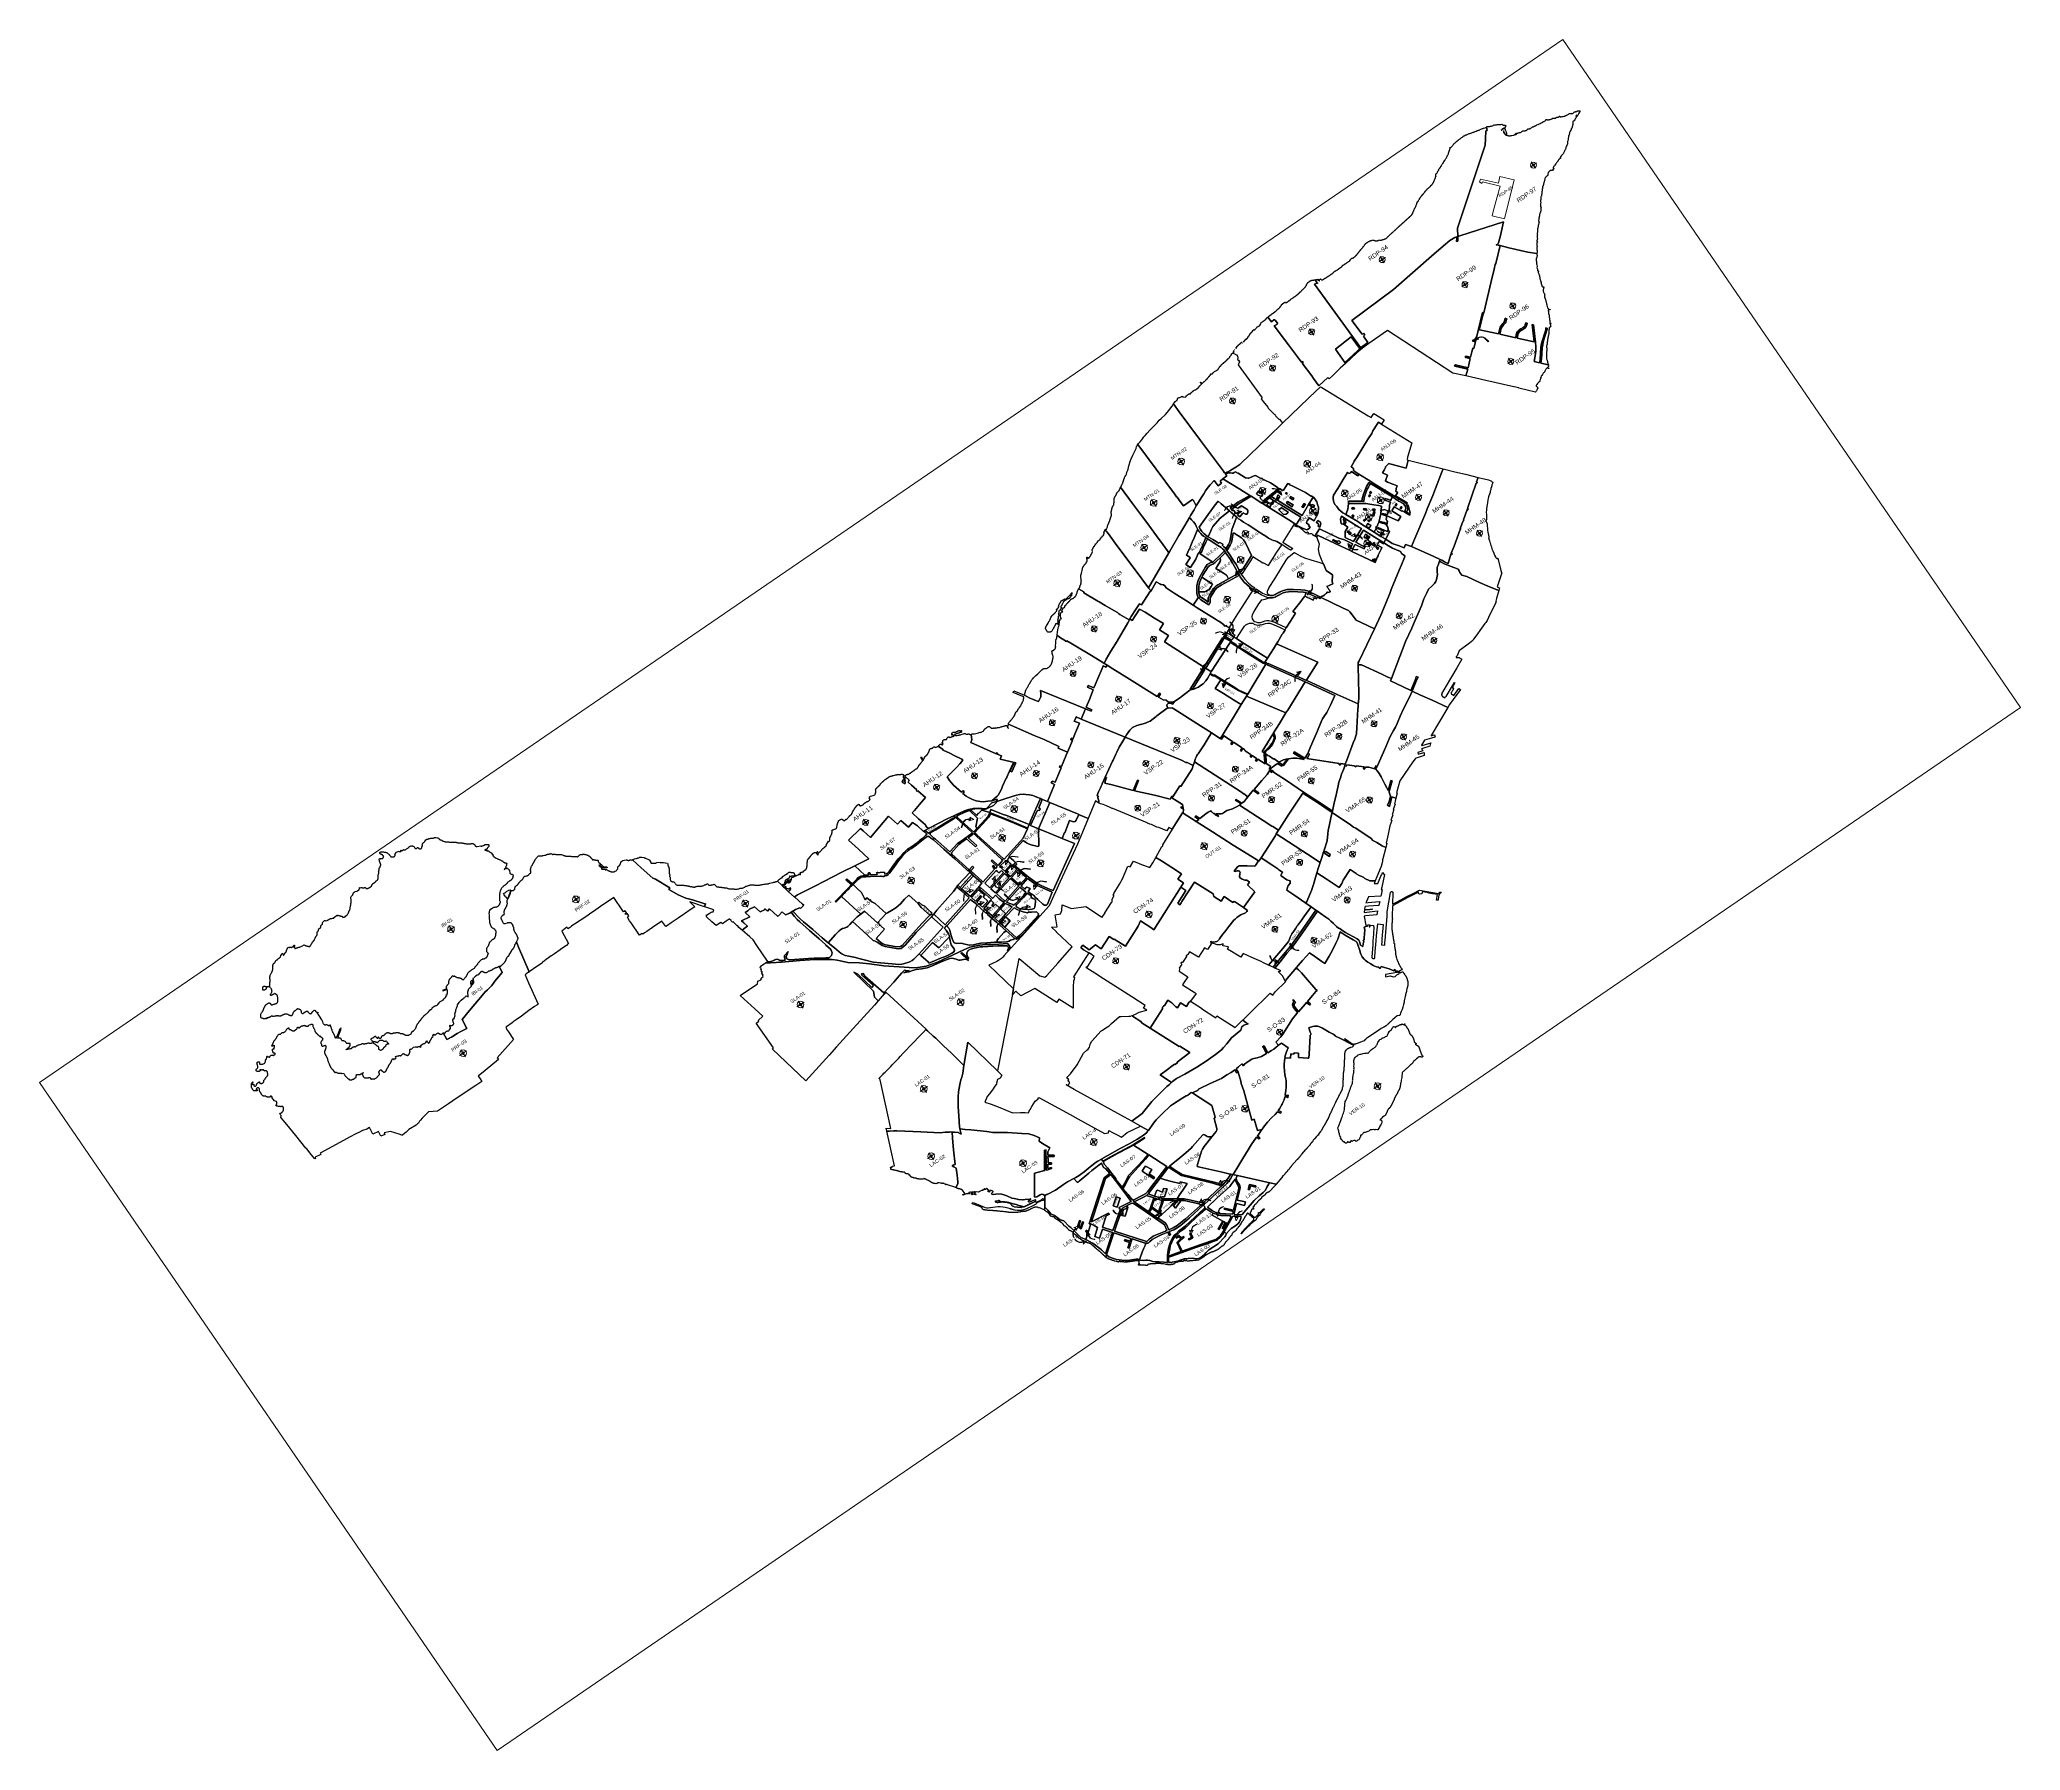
# Model space of a CAD drawing. Header units: metres. Extents: x 263924 to 318888, y 5017073 to 5064560.
import ezdxf

# ---------------------------------------------------------------- set-up
doc = ezdxf.new("R2010")
doc.units = ezdxf.units.M
doc.header["$LTSCALE"] = 38
doc.header["$PDMODE"] = 32
doc.header["$PDSIZE"] = 19
doc.linetypes.add('DOTTED', pattern=[1.5, 0.3, -1.2])
for name, color, linetype, lineweight in [('1', 7, 'Continuous', 25), ('60', 7, 'Continuous', 13), ('61', 7, 'Continuous', 13)]:
    doc.layers.add(name, color=color, linetype=linetype, lineweight=lineweight)
doc.layers.add('6', color=7, linetype='Continuous')

msp = doc.modelspace()

# ---------------------------------------------------------------- hatches: boundary and pattern name
at = {"layer": '60'}
for points in [[(297911.66, 5051795.52), (298023.99, 5051713.33), (297897.78, 5051694.76), (297941.75, 5051726.5), (297890.88, 5051749.11), (297860.47, 5051765.03), (297822.45, 5051787.51), (297800.14, 5051819), (297781.94, 5051851.36), (297782.95, 5051851.55), (297783.54, 5051851.95), (297789.05, 5051853.67), (297796.79, 5051855.9), (297807.04, 5051831.61), (297825.2, 5051798.4), (297863.09, 5051777.69), (297900.99, 5051756.97), (297944.24, 5051740.93)], [(298278.84, 5051994.38), (298391.06, 5051912.04), (298370.73, 5052037.97), (298353.72, 5051986.49), (298316.83, 5052028.18), (298292.49, 5052052.38), (298259.59, 5052081.86), (298222.85, 5052093.64), (298182.36, 5052101.25), (298146.25, 5052101.12), (298122.45, 5052099.89), (298124.71, 5052087.28), (298151.36, 5052088.82), (298212.9, 5052083.26), (298250.04, 5052075.95), (298281.21, 5052046.06), (298312.38, 5052016.17), (298340.71, 5051979.77)], [(297169.17, 5051384.27), (297287.33, 5051457.81), (297162.87, 5051485.78), (297204.34, 5051450.84), (297151.92, 5051432.11), (297120.4, 5051418.5), (297080.8, 5051398.93), (297056.2, 5051369.21), (297034.08, 5051334.45), (297020.76, 5051300.89), (297013.06, 5051278.33), (297025.61, 5051275.74), (297034.08, 5051301.05), (297062.14, 5051356.11), (297082.73, 5051387.87), (297122.07, 5051405.69), (297161.41, 5051423.5), (297205.74, 5051436.26)], [(301136.74, 5050910.05), (301244.23, 5050821.64), (301117.18, 5050810.25), (301162.87, 5050839.45), (301113.36, 5050864.9), (301083.9, 5050882.52), (301047.21, 5050907.12), (301026.73, 5050939.81), (301009.36, 5050977.17), (301000.56, 5051012.2), (300995.89, 5051035.56), (301008.67, 5051036.49), (301013.75, 5051010.28), (301034.33, 5050952.02), (301050.58, 5050917.83), (301087.24, 5050895.01), (301123.9, 5050872.18), (301166.17, 5050853.71)], [(300339.87, 5050495.63), (300222.88, 5050571.03), (300250.79, 5050446.55), (300264.66, 5050498.98), (300303.99, 5050459.6), (300329.76, 5050436.92), (300364.38, 5050409.48), (300401.77, 5050399.95), (300442.65, 5050394.8), (300478.68, 5050397.11), (300502.36, 5050399.78), (300499.35, 5050412.24), (300472.84, 5050409.08), (300411.07, 5050410.91), (300373.56, 5050415.95), (300340.64, 5050443.9), (300307.72, 5050471.85), (300277.23, 5050506.47)], [(297216.41, 5049760.61), (297109.57, 5049671.41), (297121.98, 5049798.37), (297142.18, 5049748.05), (297176.38, 5049791.96), (297199.17, 5049817.64), (297230.16, 5049849.12), (297266.09, 5049863.17), (297306.02, 5049873.3), (297342.07, 5049875.44), (297365.9, 5049875.69), (297364.44, 5049862.96), (297337.75, 5049862.84), (297276.67, 5049853.44), (297240.06, 5049843.82), (297210.82, 5049812.04), (297181.58, 5049780.26), (297155.58, 5049742.15)], [(297634.2, 5049290.29), (297755.66, 5049222.35), (297632.65, 5049188.61), (297672.44, 5049225.44), (297619.2, 5049241.71), (297587.08, 5049253.83), (297546.61, 5049271.53), (297520.65, 5049300.07), (297496.93, 5049333.76), (297482.07, 5049366.67), (297473.32, 5049388.83), (297485.74, 5049392.01), (297495.38, 5049367.12), (297525.97, 5049313.43), (297548.02, 5049282.67), (297588.15, 5049266.71), (297628.28, 5049250.74), (297673.16, 5049240.06)], [(297234.16, 5047691.78), (297319.59, 5047801.66), (297193.14, 5047784.84), (297244.13, 5047766.41), (297201.43, 5047730.69), (297176.56, 5047707.03), (297146.18, 5047674.96), (297133.39, 5047638.56), (297124.66, 5047598.3), (297123.77, 5047562.2), (297124.35, 5047538.37), (297137.02, 5047540.28), (297136.22, 5047566.96), (297143.49, 5047628.33), (297151.82, 5047665.25), (297182.56, 5047695.58), (297213.31, 5047725.9), (297250.49, 5047753.21)], [(296242.19, 5047103.65), (296172.96, 5046982.91), (296140.52, 5047106.28), (296176.93, 5047066.1), (296193.76, 5047119.16), (296206.21, 5047151.15), (296224.34, 5047191.43), (296253.16, 5047217.09), (296287.09, 5047240.45), (296320.16, 5047254.97), (296342.42, 5047263.48), (296345.46, 5047251.04), (296320.48, 5047241.65), (296266.46, 5047211.63), (296235.47, 5047189.9), (296219.08, 5047149.95), (296202.7, 5047109.99), (296191.55, 5047065.22)], [(296836.22, 5046687.09), (296767, 5046566.35), (296734.55, 5046689.71), (296770.97, 5046649.54), (296787.79, 5046702.6), (296800.25, 5046734.59), (296818.38, 5046774.87), (296847.19, 5046800.53), (296881.13, 5046823.89), (296914.19, 5046838.41), (296936.45, 5046846.92), (296939.5, 5046834.47), (296914.51, 5046825.09), (296860.5, 5046795.06), (296829.5, 5046773.34), (296813.12, 5046733.38), (296796.73, 5046693.43), (296785.58, 5046648.66)], [(298851.96, 5046908.76), (298927.15, 5047025.88), (298802.73, 5046997.75), (298855.18, 5046983.98), (298815.86, 5046944.58), (298793.22, 5046918.77), (298765.85, 5046884.1), (298756.38, 5046846.7), (298751.3, 5046805.81), (298753.67, 5046769.78), (298756.39, 5046746.1), (298768.84, 5046749.14), (298765.64, 5046775.64), (298767.36, 5046837.41), (298772.34, 5046874.93), (298800.23, 5046907.9), (298828.12, 5046940.87), (298862.69, 5046971.42)], [(290591.66, 5041072.3), (290577.6, 5041210.77), (290497.74, 5041111.3), (290547.35, 5041133.17), (290541.12, 5041077.86), (290539.47, 5041043.57), (290539.63, 5040999.39), (290550.41, 5040996.26), (290551.71, 5041039.43), (290553.02, 5041082.59), (290561.06, 5041128.02)], [(298206.65, 5039024.24), (298320.04, 5038943.53), (298194.09, 5038923.31), (298237.64, 5038955.62), (298186.48, 5038977.56), (298155.86, 5038993.09), (298117.55, 5039015.07), (298094.83, 5039046.25), (298074.9, 5039082.31), (298063.69, 5039116.64), (298057.39, 5039139.62), (298070.08, 5039141.44), (298076.97, 5039115.65), (298101.57, 5039058.96), (298120.16, 5039025.99), (298158.32, 5039005.78), (298196.48, 5038985.56), (298239.94, 5038970.08)], [(298722.32, 5039391.11), (298617.55, 5039482.73), (298627.04, 5039355.52), (298648.39, 5039405.37), (298681.58, 5039360.68), (298703.77, 5039334.49), (298734.03, 5039302.3), (298769.62, 5039287.43), (298809.32, 5039276.38), (298845.3, 5039273.42), (298869.12, 5039272.62), (298867.95, 5039285.38), (298841.27, 5039286.12), (298780.43, 5039296.92), (298744.05, 5039307.37), (298715.55, 5039339.81), (298687.04, 5039372.26), (298661.93, 5039410.95)], [(294920.34, 5032394.86), (294833.38, 5032362.76), (294910.81, 5032327.8), (294888.45, 5032356.16), (294925.16, 5032361.34), (294947.55, 5032365.98), (294976.01, 5032373.43), (294996.05, 5032389.52), (295015.14, 5032409.22), (295028.34, 5032429.33), (295036.39, 5032443.01), (295028.55, 5032446.38), (295019.62, 5032431.01), (294993.93, 5032398.86), (294976.23, 5032380.91), (294948.18, 5032374.57), (294920.13, 5032368.23), (294889.5, 5032365.86)], [(294960.54, 5031978.45), (294890.85, 5031917.33), (294975.66, 5031912.42), (294944.63, 5031930.9), (294977.05, 5031948.88), (294996.29, 5031961.23), (295020.2, 5031978.38), (295033.15, 5032000.57), (295043.92, 5032025.8), (295049.04, 5032049.3), (295051.66, 5032064.96), (295043.13, 5032065.31), (295040.3, 5032047.76), (295027.83, 5032008.54), (295017.73, 5031985.44), (294993.81, 5031969.47), (294969.88, 5031953.51), (294942.13, 5031940.32)], [(295417.36, 5032283.52), (295510.03, 5032285.66), (295448.14, 5032343.86), (295460.08, 5032309.78), (295423.68, 5032316.79), (295401, 5032319.67), (295371.66, 5032321.86), (295347.49, 5032313.15), (295323.03, 5032300.71), (295304.02, 5032285.98), (295291.97, 5032275.66), (295298.28, 5032269.92), (295311.72, 5032281.56), (295346.46, 5032303.63), (295369.02, 5032314.86), (295397.61, 5032311.75), (295426.21, 5032308.64), (295455.95, 5032300.94)], [(293071.79, 5031383.57), (292976.92, 5031485.41), (292973.38, 5031357.89), (292999.7, 5031405.3), (293028.16, 5031357.46), (293047.56, 5031329.14), (293074.38, 5031294.04), (293108.27, 5031275.61), (293146.63, 5031260.57), (293182.13, 5031253.96), (293205.74, 5031250.73), (293205.88, 5031263.54), (293179.41, 5031267), (293119.99, 5031283.95), (293084.86, 5031298.06), (293059.82, 5031333.24), (293034.78, 5031368.42), (293013.74, 5031409.48)]]:
    msp.add_hatch(color=256, dxfattribs=at).paths.add_polyline_path(points)
at = {"layer": '61'}
for points in [[(305399.92, 5061093.47, 1), (305349.57, 5061059.14, 1)], [(301203.1, 5058468.13, 1), (301152.75, 5058433.8, 1)], [(303500.33, 5057774.78, 1), (303449.98, 5057740.45, 1)], [(304828.11, 5057183.06, 1), (304777.76, 5057148.73, 1)], [(299245.9, 5056462.22, 1), (299195.54, 5056427.89, 1)], [(304771.86, 5055643.61, 1), (304721.51, 5055609.28, 1)], [(298160.8, 5055459.04, 1), (298110.44, 5055424.71, 1)], [(297049.96, 5054546.07, 1), (296999.6, 5054511.74, 1)], [(295617.38, 5052818.61, 1), (295578.25, 5052875.75, 1)], [(299119.68, 5052755.11, 1), (299080.55, 5052812.25, 1)], [(301141.01, 5052940.8, 1), (301101.88, 5052997.93, 1)], [(294856.59, 5051674.02, 1), (294817.46, 5051731.16, 1)], [(297877.82, 5052005.28, 1), (297838.69, 5052062.42, 1)], [(300158.99, 5051937, 1), (300119.86, 5051994.14, 1)], [(301156.38, 5051743.56, 1), (301117.25, 5051800.7, 1)], [(302212.69, 5051869.5, 1), (302162.34, 5051835.17, 1)], [(297963.33, 5051212.92, 1), (297924.2, 5051270.06, 1)], [(299271.12, 5051451.16, 1), (299231.99, 5051508.3, 1)], [(300825.4, 5051279.01, 1), (300786.27, 5051336.15, 1)], [(302977.13, 5051438.97, 1), (302926.78, 5051404.64, 1)], [(297405.51, 5050812.6, 1), (297366.37, 5050869.74, 1)], [(303902.7, 5050874.67, 1), (303852.35, 5050840.34, 1)], [(294590.04, 5050430.08, 1), (294550.9, 5050487.22, 1)], [(297270.39, 5050088.75, 1), (297231.26, 5050145.88, 1)], [(300781.99, 5050546.22, 1), (300742.86, 5050603.36, 1)], [(295868.48, 5049718.75, 1), (295829.35, 5049775.89, 1)], [(298935.3, 5049673.5, 1), (298896.17, 5049730.64, 1)], [(293843.35, 5049443.53, 1), (293804.22, 5049500.66, 1)], [(296897.41, 5048986.03, 1), (296858.28, 5049043.17, 1)], [(300437.77, 5049346.44, 1), (300387.41, 5049312.11, 1)], [(296244.28, 5048438, 1), (296193.93, 5048403.67, 1)], [(298231.1, 5048453.12, 1), (298191.97, 5048510.26, 1)], [(301675.35, 5048579.79, 1), (301624.99, 5048545.46, 1)], [(293209.51, 5048219.84, 1), (293159.16, 5048185.51, 1)], [(294859.59, 5047933.94, 1), (294809.24, 5047899.61, 1)], [(302638.84, 5047897.94, 1), (302588.49, 5047863.62, 1)], [(299716.76, 5047792.2, 1), (299666.4, 5047757.88, 1)], [(292625.89, 5046984.24, 1), (292575.54, 5046949.91, 1)], [(297263.3, 5047139.12, 1), (297212.95, 5047104.79, 1)], [(293888.42, 5046270.99, 1), (293838.07, 5046236.66, 1)], [(298251.04, 5046718.13, 1), (298200.68, 5046683.81, 1)], [(296435.34, 5046085.82, 1), (296384.99, 5046051.49, 1)], [(292048.55, 5045614.64, 1), (291998.19, 5045580.31, 1)], [(295507.02, 5045125, 1), (295456.67, 5045090.67, 1)], [(297748.11, 5045553.99, 1), (297697.75, 5045519.66, 1)], [(298558.22, 5045298.93, 1), (298507.86, 5045264.6, 1)], [(300002.7, 5045236.94, 1), (299952.34, 5045202.61, 1)], [(300977.52, 5045587.14, 1), (300927.17, 5045552.81, 1)], [(301795.92, 5045220.87, 1), (301745.56, 5045186.54, 1)], [(289888.93, 5044140.56, 1), (289838.58, 5044106.23, 1)], [(291602.74, 5044204.77, 1), (291552.39, 5044170.44, 1)], [(293119.74, 5044446.5, 1), (293069.39, 5044412.17, 1)], [(294646.07, 5044481.7, 1), (294595.71, 5044447.37, 1)], [(297128.72, 5044325.34, 1), (297078.36, 5044291.01, 1)], [(288836.2, 5043822.59, 1), (288785.85, 5043788.26, 1)], [(296466.26, 5043524.18, 1), (296415.9, 5043489.85, 1)], [(298134.86, 5043478.86, 1), (298084.5, 5043444.53, 1)], [(299234.99, 5043999.44, 1), (299184.63, 5043965.11, 1)], [(300851.82, 5043469.88, 1), (300801.47, 5043435.55, 1)], [(290987.99, 5043174.25, 1), (290948.86, 5043231.39, 1)], [(294416.1, 5043245.95, 1), (294376.28, 5043199.81, 1)], [(286868.6, 5042848.97, 1), (286818.25, 5042814.64, 1)], [(290653.38, 5042372.94, 1), (290614.25, 5042430.08, 1)], [(292699.29, 5042436.22, 1), (292660.16, 5042493.36, 1)], [(297373.23, 5042550.05, 1), (297322.88, 5042515.72, 1)], [(299042.57, 5042527.01, 1), (298992.21, 5042492.68, 1)], [(287547.76, 5042006.13, 1), (287508.63, 5042063.27, 1)], [(296259, 5042145.17, 1), (296219.87, 5042202.31, 1)], [(300380.34, 5041968.05, 1), (300329.98, 5041933.73, 1)], [(291719.25, 5041666.35, 1), (291680.12, 5041723.49, 1)], [(298913.18, 5041739.26, 1), (298862.82, 5041704.93, 1)], [(278826.57, 5040666.81, 1), (278787.44, 5040723.95, 1)], [(288125.54, 5041191.94, 1), (288086.41, 5041249.07, 1)], [(283523.11, 5040553.74, 1), (283483.98, 5040610.88, 1)], [(294730.01, 5040298.32, 1), (294674.62, 5040260.56, 1)], [(300230.63, 5040694.68, 1), (300180.28, 5040660.35, 1)], [(275358.59, 5039840.9, 1), (275319.46, 5039898.04, 1)], [(287903.63, 5039968.88, 1), (287864.49, 5040026.02, 1)], [(289866.95, 5039799.61, 1), (289827.82, 5039856.75, 1)], [(298227.35, 5039882.15, 1), (298177, 5039847.82, 1)], [(299306.73, 5039573.68, 1), (299256.37, 5039539.35, 1)], [(293808.63, 5039006.76, 1), (293758.27, 5038972.43, 1)], [(285056.25, 5037747.29, 1), (285017.12, 5037804.43, 1)], [(289499.76, 5037816.01, 1), (289460.62, 5037873.15, 1)], [(299855.54, 5037767.63, 1), (299805.19, 5037733.3, 1)], [(296090.05, 5036975.62, 1), (296039.69, 5036941.29, 1)], [(298354.41, 5037025.61, 1), (298304.06, 5036991.28, 1)], [(275693.69, 5036396.38, 1), (275654.55, 5036453.52, 1)], [(294110.33, 5036060.21, 1), (294059.97, 5036025.88, 1)], [(288479.68, 5035405.27, 1), (288440.55, 5035462.41, 1)], [(299221.96, 5035279.57, 1), (299182.82, 5035336.71, 1)], [(301068.84, 5035483.66, 1), (301029.7, 5035540.8, 1)], [(297396.83, 5034901.28, 1), (297341.44, 5034863.51, 1)], [(288679.67, 5033538.33, 1), (288640.54, 5033595.47, 1)], [(293193.38, 5033932.3, 1), (293154.25, 5033989.44, 1)], [(291231.88, 5033342.6, 1), (291192.75, 5033399.74, 1)]]:
    msp.add_hatch(color=256, dxfattribs=at).paths.add_polyline_path(points)

# ---------------------------------------------------------------- linework, layer by layer
at = {"layer": '1'}
for p, q in [((299321.89, 5057892.52), (299374.36, 5057801.11)), ((301461.34, 5051865.54), (301498.84, 5051842.39))]:
    msp.add_line(p, q, dxfattribs=at)
for points in [[(305467.78, 5058620.16), (305218.5, 5058659.34), (304691.56, 5058784.49), (304449.57, 5058841.95), (304345.91, 5058866.56), (304383.71, 5058879.65), (304407.15, 5058916.19), (304460.98, 5059121.55), (304548.34, 5059501.5), (303335.29, 5059114.94), (303279.35, 5059097.22), (303271.93, 5059324.14), (304032.13, 5061632.74), (304049.12, 5061803.84), (304056.44, 5062023.96), (304087.25, 5062033.23), (304076.5, 5062128.79), (304079, 5062133.29), (304081.7, 5062140.19), (304082.5, 5062144.79), (304085, 5062148.39), (304128.63, 5062145.96), (304135.1, 5062145.79), (304141.4, 5062143.69), (304145.8, 5062144.69), (304159.8, 5062147.29), (304165.7, 5062151.29), (304177.5, 5062154.09), (304194.6, 5062157.39), (304200.8, 5062155.99), (304210.9, 5062157.29), (304226.9, 5062164.19), (304231.4, 5062167.29), (304235.9, 5062167.29), (304259.3, 5062176.09), (304263.3, 5062180.99), (304267.2, 5062183.19), (304282.6, 5062189.89), (304287.1, 5062188.59), (304300.91, 5062191.49)], [(304300.91, 5062191.49), (304304.51, 5062195.59), (304315.91, 5062196.69), (304330.71, 5062195.79), (304337.61, 5062191.49), (304353.21, 5062194.39), (304366.81, 5062200.59), (304374.51, 5062200.59), (304389.11, 5062203.09), (304402.41, 5062201.89), (304414.11, 5062203.89), (304426.81, 5062203.99), (304437.91, 5062206.49), (304452.01, 5062205.59), (304468.11, 5062205.59), (304496.71, 5062208.89), (304505.11, 5062206.89), (304512.51, 5062202.69), (304520.01, 5062195.99), (304528.51, 5062191.49), (304539.31, 5062186.99), (304552.21, 5062185.79), (304566.71, 5062185.49), (304573.01, 5062188.89), (304577.61, 5062186.49), (304584.21, 5062188.29), (304592.31, 5062186.99), (304602.31, 5062181.39), (304614.41, 5062170.79), (304614.41, 5062168.59), (304610.21, 5062166.69), (304609.71, 5062164.59), (304606.31, 5062156.39), (304598.61, 5062146.29), (304593.11, 5062136.19), (304588.41, 5062122.39), (304585.31, 5062115.29), (304583.51, 5062107.29), (304578.01, 5062101.89), (304572.81, 5062101.19)], [(305234.12, 5062082.79), (305243.42, 5062083.49), (305250.92, 5062082.19), (305260.02, 5062082.49), (305272.92, 5062086.69), (305276.92, 5062089.99), (305290.02, 5062094.99), (305306.22, 5062102.29), (305314.12, 5062107.09), (305327.12, 5062120.19), (305343.22, 5062134.49), (305351.22, 5062139.49), (305365.92, 5062141.09), (305373.52, 5062139.49), (305380.22, 5062142.49), (305394.72, 5062155.49), (305402.32, 5062160.49), (305412.72, 5062160.79), (305422.52, 5062163.59), (305432.02, 5062166.59), (305442.92, 5062170.99), (305450.02, 5062179.19), (305474.12, 5062193.29), (305493.72, 5062200.29), (305505.82, 5062206.29), (305520.73, 5062212.49), (305543.63, 5062225.39), (305563.83, 5062233.79), (305587.13, 5062245.09), (305615.93, 5062257.19), (305624.83, 5062262.69), (305632.33, 5062269.99), (305636.23, 5062272.69), (305638.93, 5062272.89), (305642.23, 5062274.09), (305655.73, 5062283.09), (305669.43, 5062289.59), (305683.63, 5062294.89), (305698.53, 5062302.09), (305704.93, 5062307.99)], [(305704.93, 5062307.99), (305709.03, 5062314.59), (305716.03, 5062323.79), (305724.13, 5062331.29), (305725.63, 5062333.79), (305723.73, 5062336.39), (305728.83, 5062338.59), (305735.23, 5062339.79), (305743.53, 5062342.99), (305752.44, 5062339.79), (305756.43, 5062335.09), (305762.13, 5062331.59), (305771.74, 5062332.09), (305775.64, 5062334.39), (305780.03, 5062336.19), (305788.94, 5062337.69), (305798.74, 5062336.99), (305801.94, 5062336.29), (305803.94, 5062334.79), (305813.34, 5062335.99), (305821.14, 5062338.19), (305835.54, 5062343.49), (305867.24, 5062354.49), (305868.64, 5062355.99), (305873.54, 5062357.99), (305876.64, 5062358.29), (305891.44, 5062361.79), (305903.44, 5062369.09), (305907.94, 5062372.09), (305910.74, 5062375.39), (305919.94, 5062381.89), (305937.56, 5062383.21), (305943.84, 5062382.09), (305949.44, 5062378.89), (305955.74, 5062376.59), (305970.64, 5062375.19), (305979.14, 5062377.09), (305993.54, 5062383.59), (306009.84, 5062394.59), (306023.94, 5062402.69)], [(306023.94, 5062402.69), (306032.39, 5062405.24), (306051.64, 5062407.59), (306059.74, 5062409.49), (306069.14, 5062410.29), (306094.02, 5062427.36), (306100.84, 5062435.09), (306104.85, 5062437.79), (306106.65, 5062436.89), (306105.65, 5062431.69), (306103.34, 5062429.09), (306113.25, 5062420.89), (306116.65, 5062419.79), (306123.84, 5062418.89), (306125.84, 5062420.49), (306131.15, 5062421.39), (306136.65, 5062418.49), (306138.95, 5062418.49), (306149.05, 5062419.79), (306168.95, 5062421.99), (306178.25, 5062425.29), (306185.45, 5062426.79), (306197.65, 5062428.79), (306225.55, 5062431.49), (306244.65, 5062435.89), (306255.95, 5062439.99), (306268.35, 5062446.99), (306273.55, 5062451.39), (306273.55, 5062454.59), (306277.15, 5062453.09), (306283.45, 5062453.59), (306296.45, 5062457.99), (306305.95, 5062464.79), (306317.85, 5062471.79), (306337.55, 5062484.69), (306359.75, 5062496.29), (306380.85, 5062508.09), (306382.45, 5062510.49), (306385.55, 5062509.49), (306389.55, 5062509.69)], [(306517.05, 5062320.09), (306514.35, 5062310.59), (306511.65, 5062307.29), (306508.45, 5062307.09), (306505.55, 5062305.19), (306487.55, 5062298.59), (306481.34, 5062296.99), (306476.75, 5062293.69), (306473.24, 5062279.99), (306469.54, 5062259.49), (306469.14, 5062243.69), (306470.54, 5062238.09), (306470.54, 5062222.19), (306465.64, 5062193.09), (306463.24, 5062186.59), (306460.74, 5062176.49), (306460.74, 5062163.89), (306455.24, 5062152.99), (306450.24, 5062143.89), (306447.04, 5062129.79), (306447.24, 5062126.29), (306446.84, 5062121.89), (306438.84, 5062106.89), (306436.94, 5062101.59), (306434.84, 5062096.69), (306433.54, 5062091.29), (306424.94, 5062081.39), (306422.64, 5062074.19), (306420.94, 5062072.69), (306419.74, 5062070.59), (306421.44, 5062067.19), (306424.84, 5062064.79), (306425.54, 5062062.49), (306422.04, 5062056.19), (306417.84, 5062054.29), (306412.54, 5062048.89), (306399.33, 5062021.99), (306386.63, 5062000.59), (306378.23, 5061979.19), (306377.63, 5061956.59)], [(306389.55, 5062509.69), (306395.55, 5062513.09), (306400.75, 5062512.59), (306405.16, 5062512.59), (306410.46, 5062512.19), (306415.98, 5062513.82), (306421.16, 5062511.89), (306433.46, 5062511.49), (306438.35, 5062507.79), (306450.26, 5062505.69), (306469.35, 5062508.99), (306476.66, 5062515.69), (306482.86, 5062523.09), (306492.36, 5062540.49), (306495.36, 5062540.99), (306506.66, 5062547.29), (306507.86, 5062549.89), (306510.66, 5062551.29), (306513.06, 5062550.09), (306516.16, 5062550.29), (306519.26, 5062548.79), (306525.86, 5062550.79), (306528.06, 5062554.19), (306533.56, 5062553.29), (306543.76, 5062554.89), (306546.76, 5062558.69), (306547.86, 5062560.69), (306550.96, 5062560.69), (306554.46, 5062562.29), (306557.76, 5062561.79), (306559.96, 5062563.29), (306569.06, 5062563.99), (306580.86, 5062566.89), (306592.16, 5062571.69), (306598.56, 5062578.59), (306603.06, 5062579.39), (306624.36, 5062586.19), (306632.36, 5062586.19), (306647.86, 5062585.99), (306651.56, 5062585.39)], [(306651.56, 5062585.39), (306663.06, 5062579.09), (306665.66, 5062572.89), (306669.36, 5062570.59), (306664.86, 5062569.79), (306659.06, 5062556.19), (306649.96, 5062541.09), (306639.56, 5062521.79), (306626.86, 5062500.09), (306617.56, 5062481.99), (306607.46, 5062463.19), (306601.35, 5062454.19), (306595.45, 5062444.49), (306586.35, 5062433.29), (306585.15, 5062430.59), (306578.25, 5062422.69), (306573.15, 5062419.49), (306570.35, 5062420.29), (306569.35, 5062424.09), (306569.75, 5062430.29), (306573.05, 5062438.19), (306574.35, 5062443.19), (306573.95, 5062449.89), (306571.46, 5062457.29), (306567.96, 5062460.69), (306563.55, 5062459.09), (306557.45, 5062454.49), (306554.25, 5062448.19), (306554.65, 5062439.59), (306558.35, 5062434.69), (306565.95, 5062423.19), (306565.55, 5062417.29), (306561.95, 5062411.09), (306559.65, 5062403.89), (306550.85, 5062383.59), (306535.45, 5062358.59), (306526.65, 5062341.19), (306525.05, 5062335.49), (306522.95, 5062330.79), (306517.05, 5062320.09)], [(303026.28, 5061432.48), (303032.19, 5061441.88), (303034.19, 5061448.48), (303039.58, 5061463.78), (303039.28, 5061470.18), (303048.69, 5061485.88), (303054.08, 5061508.18), (303058.49, 5061524.58), (303060.69, 5061536.38), (303062.59, 5061548.78), (303058.09, 5061563.18), (303053.09, 5061567.18), (303055.29, 5061567.38), (303067.99, 5061565.98), (303077.59, 5061562.98), (303085.89, 5061564.38), (303093.69, 5061569.98), (303101.69, 5061579.88), (303110.19, 5061591.19), (303118.79, 5061600.49), (303129.29, 5061614.29), (303142.69, 5061631.29), (303155.29, 5061650.09), (303168.29, 5061666.29), (303183.59, 5061676.99), (303186.19, 5061682.69), (303201.79, 5061692.09), (303213.89, 5061704.99), (303228.99, 5061718.59), (303242.69, 5061734.49), (303255.99, 5061744.99), (303273.09, 5061760.69), (303299.89, 5061774.69), (303309.09, 5061784.99), (303323.29, 5061797.69), (303340.09, 5061808.19), (303357.09, 5061819.89), (303362.19, 5061828.39), (303368.89, 5061829.69), (303385.09, 5061846.39)], [(303976.8, 5062091.39), (303994.5, 5062098.39), (304024.3, 5062107.79), (304032.4, 5062107.74), (304038.3, 5062109.89), (304051.4, 5062117.29), (304058.5, 5062120.79), (304076.5, 5062128.79), (304087.25, 5062033.23), (304056.44, 5062023.96), (304049.12, 5061803.84), (304032.13, 5061632.74), (303271.93, 5059324.14), (303279.35, 5059097.22)], [(303385.09, 5061846.39), (303403.19, 5061854.79), (303420.39, 5061872.79), (303444.59, 5061884.99), (303450.79, 5061889.09), (303462.29, 5061889.79), (303472.39, 5061895.09), (303482.49, 5061905.69), (303489.59, 5061909.29), (303500.49, 5061913.09), (303514.79, 5061915.49), (303523.69, 5061919.79), (303530.69, 5061927.89), (303536.29, 5061928.19), (303554.39, 5061933.49), (303573.99, 5061940.59), (303588.89, 5061949.29), (303601.69, 5061953.99), (303618.19, 5061955.49), (303637.39, 5061963.49), (303653.29, 5061970.59), (303669.39, 5061975.09), (303687.39, 5061977.59), (303707.2, 5061986.49), (303719.09, 5061988.79), (303733.2, 5061998.09), (303744.2, 5062000.59), (303754.4, 5062009.39), (303761.9, 5062010.19), (303787, 5062020.19), (303815.9, 5062032.69), (303840.5, 5062036.49), (303851.1, 5062043.59), (303871.1, 5062046.59), (303886.2, 5062058.39), (303898.5, 5062061.19), (303919.4, 5062071.59), (303939.6, 5062081.29), (303963.2, 5062088.29), (303976.8, 5062091.39)], [(304572.81, 5062101.19), (304562.21, 5062103.39), (304552.41, 5062101.69), (304543.71, 5062095.59), (304531.31, 5062090.89), (304519.51, 5062085.69), (304503.66, 5062068.8), (304498.41, 5062064.69), (304491.81, 5062056.39), (304484.26, 5062049.49), (304486.01, 5062045.99), (304494.61, 5062055.19), (304505.93, 5062063.69), (304519.11, 5062078.99), (304526.51, 5062084.29), (304535.71, 5062086.99), (304563.21, 5062091.09), (304573.11, 5062090.29), (304581.91, 5062085.49), (304589.01, 5062071.49), (304590.61, 5062061.39), (304594.81, 5062048.69), (304601.71, 5062032.59), (304610.91, 5062014.59), (304617.31, 5062002.59), (304622.31, 5061989.49), (304627.41, 5061965.99), (304629.81, 5061951.29), (304631.91, 5061930.29), (304633.3, 5061920.29), (304627.91, 5061923.09), (304621.8, 5061924.19), (304617.91, 5061925.59), (304602.51, 5061937.89), (304594.8, 5061944.59), (304586.8, 5061948.39), (304583.01, 5061951.69), (304575.6, 5061956.59), (304571.41, 5061970.39), (304568.91, 5061977.59)], [(304568.91, 5061977.59), (304565.51, 5061981.39), (304560.31, 5061986.29), (304556.91, 5061992.49), (304555.91, 5061999.49), (304551.61, 5062007.99), (304554.41, 5062014.19), (304556.51, 5062015.69), (304554.01, 5062016.69), (304549.81, 5062016.09), (304548.11, 5062020.49), (304548.41, 5062023.49), (304546.01, 5062025.89), (304543.71, 5062025.69), (304545.21, 5062020.29), (304546.11, 5062009.69), (304542.91, 5062000.59), (304551.41, 5061970.59), (304558.8, 5061960.79), (304570.71, 5061950.99), (304586.3, 5061933.49), (304591.21, 5061924.49), (304599.01, 5061919.69), (304611.51, 5061913.99), (304621.71, 5061910.09), (304631.8, 5061906.79), (304641.1, 5061904.59), (304659.01, 5061901.39), (304671.8, 5061894.29), (304686.6, 5061889.69), (304706.21, 5061887.49), (304729.31, 5061889.19), (304752.71, 5061893.59), (304780.91, 5061901.29), (304810.01, 5061907.09), (304832.31, 5061910.49), (304847.41, 5061916.09), (304862.11, 5061922.69), (304872.21, 5061929.69), (304878.01, 5061935.89)], [(304878.01, 5061935.89), (304882.11, 5061945.19), (304884.01, 5061952.19), (304885.71, 5061955.49), (304892.21, 5061960.09), (304898.51, 5061961.79), (304902.81, 5061958.59), (304903.21, 5061953.59), (304900.41, 5061948.09), (304888.91, 5061939.19), (304885.11, 5061932.79), (304881.71, 5061925.39), (304883.11, 5061922.99), (304886.11, 5061922.99), (304897.81, 5061929.79), (304905.21, 5061936.59), (304916.71, 5061949.59), (304938.71, 5061964.69), (304946.81, 5061968.89), (304968.51, 5061976.09), (304988.71, 5061978.99), (305012.51, 5061984.19), (305032.51, 5061990.59), (305037.91, 5061994.09), (305055.51, 5062007.19), (305076.91, 5062021.59), (305085.01, 5062026.59), (305087.81, 5062025.39), (305131.92, 5062030.79), (305149.22, 5062031.99), (305159.51, 5062035.19), (305173.31, 5062036.79), (305180.02, 5062042.99), (305190.22, 5062050.29), (305205.22, 5062060.19), (305211.82, 5062068.39), (305219.52, 5062077.29), (305224.62, 5062082.29), (305230.32, 5062083.89), (305234.12, 5062082.79)], [(306377.63, 5061956.59), (306369.13, 5061925.59), (306370.13, 5061919.99), (306369.93, 5061915.99), (306366.53, 5061907.49), (306361.53, 5061900.09), (306358.93, 5061899.29), (306354.63, 5061894.79), (306352.43, 5061889.49), (306350.43, 5061882.19), (306348.93, 5061871.39), (306347.93, 5061856.29), (306344.73, 5061840.89), (306341.83, 5061822.19), (306338.63, 5061808.19), (306335.23, 5061789.99), (306325.73, 5061753.79), (306323.73, 5061735.49), (306323.23, 5061714.69), (306323.12, 5061686.39), (306318.02, 5061662.09), (306309.62, 5061642.89), (306299.52, 5061622.09), (306288.42, 5061595.49), (306280.82, 5061581.49), (306276.82, 5061565.69), (306275.42, 5061548.29), (306273.32, 5061536.09), (306257.42, 5061499.39), (306249.02, 5061487.49), (306242.12, 5061475.89), (306235.82, 5061458.59), (306228.12, 5061444.59), (306211.11, 5061409.49), (306204.31, 5061392.79), (306193.91, 5061379.49), (306184.71, 5061366.29), (306172.31, 5061355.69), (306162.61, 5061350.99), (306154.41, 5061343.59)], [(302778.68, 5060992.88), (302785.68, 5061002.88), (302791.18, 5061013.68), (302790.68, 5061018.68), (302795.68, 5061019.98), (302797.58, 5061022.18), (302803.68, 5061035.18), (302809.98, 5061042.38), (302815.48, 5061049.28), (302821.48, 5061059.68), (302828.58, 5061070.58), (302836.98, 5061085.38), (302845.88, 5061099.28), (302858.58, 5061117.48), (302864.98, 5061129.68), (302872.58, 5061140.68), (302876.58, 5061143.08), (302878.68, 5061151.48), (302884.38, 5061159.08), (302888.98, 5061170.08), (302904.88, 5061194.28), (302905.08, 5061200.88), (302913.48, 5061210.58), (302921.78, 5061217.38), (302926.58, 5061225.98), (302933.98, 5061242.08), (302938.28, 5061244.88), (302945.58, 5061263.08), (302961.08, 5061282.28), (302969.18, 5061296.98), (302978.78, 5061311.38), (302984.28, 5061323.78), (302985.98, 5061331.88), (302988.98, 5061332.98), (302994.08, 5061342.18), (303004.08, 5061358.08), (303010.68, 5061374.58), (303017.08, 5061393.38), (303022.28, 5061411.48), (303026.28, 5061432.48)], [(306154.41, 5061343.59), (306147.91, 5061335.69), (306141.71, 5061322.69), (306135.41, 5061311.29), (306118.81, 5061282.99), (306117.01, 5061276.99), (306118.61, 5061271.19), (306123.21, 5061265.79), (306124.01, 5061262.69), (306122.01, 5061260.29), (306118.11, 5061263.09), (306111.71, 5061263.79), (306099.71, 5061254.79), (306090.81, 5061244.29), (306079.61, 5061227.19), (306071.21, 5061218.39), (306066.31, 5061206.39), (306065.01, 5061198.09), (306067.41, 5061192.09), (306063.91, 5061192.29), (306051.01, 5061182.59), (306044.81, 5061174.99), (306032.26, 5061160.94), (306025.91, 5061153.09), (306017.21, 5061141.59), (306002.1, 5061119.99), (305991.2, 5061105.09), (305984, 5061098.29), (305972.5, 5061078.69), (305958.1, 5061055.79), (305948.3, 5061046.59), (305936.8, 5061034.39), (305928.45, 5061022.13), (305927.1, 5061016.19), (305923.8, 5061006.69), (305922.3, 5061000.88), (305924.5, 5060991.19), (305940, 5060980.19), (305944.2, 5060971.08), (305942.8, 5060969.19)], [(302424.08, 5060403.17), (302430.68, 5060413.97), (302437.28, 5060421.27), (302439.68, 5060421.27), (302442.68, 5060424.97), (302450.18, 5060431.67), (302450.88, 5060434.57), (302457.98, 5060439.47), (302467.98, 5060443.17), (302472.48, 5060446.47), (302476.48, 5060449.17), (302483.68, 5060455.57), (302489.08, 5060459.77), (302492.48, 5060462.07), (302499.48, 5060468.97), (302502.48, 5060474.17), (302505.98, 5060477.07), (302507.28, 5060479.27), (302510.58, 5060484.07), (302512.98, 5060484.07), (302516.98, 5060487.57), (302522.18, 5060499.47), (302524.28, 5060501.77), (302523.48, 5060505.27), (302530.68, 5060508.17), (302533.88, 5060512.27), (302531.48, 5060517.67), (302535.48, 5060515.37), (302538.58, 5060518.57), (302544.68, 5060518.87), (302552.18, 5060524.87), (302557.48, 5060528.57), (302566.28, 5060537.17), (302568.28, 5060543.87), (302575.58, 5060556.07), (302581.68, 5060567.27), (302586.58, 5060571.87), (302597.38, 5060587.07), (302603.38, 5060594.77), (302611.48, 5060619.47)], [(302611.48, 5060619.47), (302614.38, 5060633.07), (302620.48, 5060641.97), (302627.08, 5060653.77), (302630.98, 5060665.67), (302640.08, 5060684.17), (302643.88, 5060698.97), (302649.68, 5060707.37), (302653.58, 5060724.67), (302658.98, 5060740.17), (302660.78, 5060747.47), (302663.58, 5060755.67), (302666.78, 5060753.67), (302667.58, 5060757.57), (302668.78, 5060769.87), (302668.48, 5060785.67), (302668.68, 5060809.97), (302666.18, 5060814.27), (302667.18, 5060822.57), (302669.48, 5060823.17), (302674.58, 5060832.37), (302673.48, 5060837.27), (302676.68, 5060837.07), (302683.88, 5060840.97), (302688.68, 5060849.27), (302694.28, 5060852.27), (302702.78, 5060862.87), (302710.18, 5060878.87), (302712.68, 5060883.67), (302715.68, 5060891.77), (302722.48, 5060901.77), (302722.18, 5060908.57), (302725.48, 5060910.77), (302729.58, 5060917.97), (302737.58, 5060928.67), (302747.38, 5060947.38), (302753.78, 5060960.38), (302763.98, 5060972.38), (302770.28, 5060981.47), (302778.68, 5060992.88)], [(305763.89, 5060791.78), (305761.49, 5060781.98), (305757.39, 5060776.78), (305741.89, 5060768.08), (305736.69, 5060761.98), (305717.19, 5060740.18), (305714.49, 5060738.98), (305709.89, 5060735.48), (305701.29, 5060724.28), (305692.19, 5060704.48), (305690.29, 5060694.48), (305690.49, 5060680.38), (305684.69, 5060661.58), (305683.39, 5060643.58), (305675.89, 5060622.88), (305669.19, 5060601.88), (305668.59, 5060593.28), (305667.29, 5060590.18), (305666.59, 5060581.08), (305661.99, 5060572.68), (305657.49, 5060552.88), (305652.89, 5060539.38), (305651.39, 5060533.08), (305655.09, 5060528.88), (305653.29, 5060526.38), (305648.89, 5060523.88), (305642.49, 5060510.98), (305643.89, 5060505.08), (305642.19, 5060499.88), (305638.09, 5060495.08), (305640.49, 5060491.78), (305635.39, 5060488.28), (305626.58, 5060464.18), (305623.28, 5060435.88), (305624.38, 5060431.98), (305623.78, 5060425.48), (305626.18, 5060422.28), (305630.78, 5060418.38), (305625.08, 5060416.18), (305621.78, 5060410.38)], [(305942.8, 5060969.19), (305936.2, 5060966.99), (305927.6, 5060966.58), (305918.7, 5060961.99), (305915.5, 5060958.88), (305915.1, 5060956.79), (305917.9, 5060953.08), (305920.4, 5060951.79), (305923.3, 5060949.38), (305926.9, 5060943.69), (305928.4, 5060941.88), (305927.3, 5060936.99), (305916.6, 5060933.88), (305904.6, 5060933.88), (305892.2, 5060929.58), (305882.4, 5060929.58), (305861.7, 5060928.08), (305846.3, 5060925.99), (305841.3, 5060923.79), (305835.1, 5060918.29), (305832.2, 5060914.08), (305831.5, 5060910.58), (305828, 5060905.69), (305821.5, 5060903.58), (305812.9, 5060896.68), (305806.9, 5060888.88), (305807.2, 5060886.58), (305805.7, 5060882.98), (305803.1, 5060881.58), (305796.7, 5060877.08), (305789, 5060867.08), (305786.4, 5060862.88), (305784.6, 5060854.38), (305780.5, 5060850.08), (305775.7, 5060833.78), (305774, 5060830.88), (305778, 5060825.18), (305774.49, 5060807.18), (305771.89, 5060800.48), (305763.89, 5060791.78)], [(302000.39, 5059694.68), (302002.48, 5059696.16), (302004.38, 5059700.75), (302004.18, 5059703.86), (302006.18, 5059711.55), (302011.98, 5059720.96), (302015.88, 5059725.25), (302019.08, 5059728.16), (302021.48, 5059732.46), (302024.58, 5059736.75), (302030.78, 5059749.56), (302032.53, 5059752.11), (302049.78, 5059794.46), (302054.98, 5059809.36), (302056.68, 5059822.86), (302064.08, 5059830.86), (302067.78, 5059841.76), (302072.58, 5059859.66), (302077.98, 5059871.36), (302085.28, 5059878.76), (302089.98, 5059887.96), (302093.48, 5059889.66), (302097.38, 5059899.16), (302100.78, 5059911.26), (302110.08, 5059927.96), (302110.78, 5059933.26), (302117.08, 5059941.86), (302120.48, 5059948.36), (302123.78, 5059961.76), (302125.78, 5059967.26), (302132.58, 5059978.76), (302138.58, 5060001.06), (302140.68, 5060015.36), (302138.98, 5060028.16), (302146.18, 5060031.76), (302150.88, 5060034.76), (302154.68, 5060040.36), (302157.58, 5060058.96), (302155.58, 5060062.36), (302160.58, 5060068.46)], [(302160.58, 5060068.46), (302166.78, 5060066.76), (302178.58, 5060071.26), (302181.88, 5060076.86), (302187.58, 5060094.16), (302190.28, 5060095.76), (302196.38, 5060107.96), (302211.18, 5060129.96), (302214.18, 5060139.46), (302212.28, 5060146.16), (302218.48, 5060149.66), (302222.28, 5060161.56), (302230.08, 5060163.76), (302239.38, 5060170.56), (302244.18, 5060183.56), (302254.28, 5060194.66), (302261.88, 5060209.56), (302275.18, 5060222.16), (302295.88, 5060252.76), (302305.08, 5060260.26), (302306.98, 5060266.46), (302308.78, 5060268.56), (302311.08, 5060268.56), (302315.48, 5060269.86), (302323.28, 5060277.46), (302328.38, 5060288.16), (302333.08, 5060290.96), (302336.38, 5060298.16), (302346.68, 5060305.66), (302354.18, 5060313.36), (302361.38, 5060324.56), (302364.48, 5060329.76), (302367.38, 5060336.46), (302370.28, 5060344.06), (302369.88, 5060349.56), (302390.88, 5060364.67), (302400.48, 5060376.37), (302416.48, 5060393.77), (302421.18, 5060400.46), (302424.08, 5060403.17)], [(305577.08, 5060110.38), (305575.48, 5060106.08), (305576.18, 5060100.68), (305576.38, 5060088.58), (305575.28, 5060078.28), (305576.18, 5060062.88), (305576.48, 5060044.68), (305573.38, 5060008.38), (305572.28, 5059988.97), (305573.78, 5059974.58), (305574.68, 5059956.47), (305574.48, 5059936.87), (305575.68, 5059933.67), (305576.28, 5059926.77), (305580.98, 5059916.07), (305585.48, 5059907.97), (305592.68, 5059902.17), (305592.18, 5059899.07), (305588.38, 5059895.87), (305586.08, 5059892.47), (305583.78, 5059883.67), (305580.48, 5059866.07), (305581.18, 5059850.37), (305579.08, 5059828.57), (305579.38, 5059822.47), (305578.88, 5059806.57), (305577.88, 5059794.17), (305573.68, 5059786.97), (305572.68, 5059780.87), (305567.18, 5059767.57), (305564.48, 5059757.37), (305568.58, 5059749.37), (305564.38, 5059747.67), (305555.78, 5059738.17), (305551.48, 5059725.07), (305547.78, 5059706.17), (305545.88, 5059693.27), (305542.58, 5059677.87), (305540.08, 5059660.47), (305541.98, 5059658.57)], [(305621.78, 5060410.38), (305619.48, 5060401.18), (305617.18, 5060385.18), (305617.48, 5060381.38), (305615.78, 5060371.88), (305616.58, 5060365.78), (305618.98, 5060362.48), (305614.18, 5060356.38), (305613.38, 5060351.88), (305608.88, 5060338.08), (305608.58, 5060334.18), (305610.88, 5060330.98), (305610.38, 5060327.98), (305607.98, 5060324.38), (305605.78, 5060298.78), (305607.08, 5060291.28), (305607.08, 5060266.98), (305601.38, 5060255.08), (305601.28, 5060248.55), (305598.58, 5060237.78), (305595.98, 5060231.88), (305596.78, 5060227.88), (305601.18, 5060222.28), (305600.08, 5060217.38), (305597.18, 5060216.78), (305593.58, 5060213.68), (305594.58, 5060211.68), (305598.08, 5060209.38), (305596.78, 5060207.38), (305592.38, 5060207.98), (305586.18, 5060200.68), (305583.98, 5060194.98), (305582.08, 5060187.58), (305581.08, 5060176.48), (305583.28, 5060170.58), (305583.58, 5060148.78), (305582.78, 5060141.28), (305580.48, 5060132.28), (305576.88, 5060122.98), (305577.08, 5060110.38)], [(300139.93, 5055597.63), (300490.58, 5055919.65), (300571.73, 5055994.97), (300782.6, 5056154.83), (300656.79, 5056328.54), (300698.28, 5056362.59), (300670.68, 5056402.9), (300618.68, 5056384.2), (300333.51, 5056759.39), (301488.52, 5057627.31), (302547.84, 5058552.37), (302880.21, 5058840.02), (303057.76, 5058984.98), (303197.67, 5059071.36), (303251.58, 5059088.43), (303249.81, 5058998.61), (303237.29, 5058992.68), (303244.71, 5058952.05), (303281.43, 5058965.08), (303280.95, 5058995.42), (303279.35, 5059097.22), (303335.29, 5059114.94), (304548.34, 5059501.5), (304460.98, 5059121.55), (304407.15, 5058916.19), (304383.71, 5058879.65), (304345.91, 5058866.56), (304449.57, 5058841.95), (304332.24, 5058344.91), (304312.76, 5058318.27), (304283.34, 5058184.65), (304206.46, 5057844.98)], [(301681.18, 5059403.91), (301684.49, 5059408.39), (301688.5, 5059410.52), (301691.33, 5059414.53), (301694.17, 5059415.71), (301697.71, 5059420.2), (301700.42, 5059422.17), (301702.91, 5059424.61), (301705.34, 5059426.41), (301708.15, 5059428.77), (301709.82, 5059430.95), (301711.67, 5059432.1), (301713.02, 5059433.77), (301716.28, 5059436.84), (301718.39, 5059438.25), (301722.94, 5059442.85), (301725.5, 5059445.22), (301727.61, 5059447.46), (301730.94, 5059450.09), (301733.31, 5059452.45), (301736.57, 5059454.82), (301744.63, 5059461.99), (301746.75, 5059464.55), (301748.73, 5059466.28), (301751.35, 5059468.07), (301753.34, 5059470.5), (301757.75, 5059474.41), (301759.87, 5059476.52), (301762.68, 5059478.76), (301764.28, 5059480.55), (301770.68, 5059485.67), (301772.47, 5059487.4), (301774.27, 5059488.74), (301776.06, 5059491.11), (301778.11, 5059492.84), (301781.95, 5059496.49), (301784.63, 5059498.34), (301787, 5059501.09), (301789.5, 5059502.82), (301791.8, 5059505.7)], [(301791.8, 5059505.7), (301794.3, 5059508.2), (301797.5, 5059510.44), (301799.35, 5059511.46), (301801.72, 5059514.09), (301803.64, 5059515.43), (301804.73, 5059517.16), (301807.74, 5059519.08), (301809.02, 5059521), (301811.58, 5059522.92), (301816.76, 5059527.46), (301819, 5059530.22), (301823.87, 5059534.57), (301826.11, 5059536.04), (301830.14, 5059539.43), (301832.19, 5059542.18), (301836.47, 5059545.96), (301839.42, 5059547.94), (301841.08, 5059550.06), (301843.58, 5059551.78), (301845.11, 5059553.77), (301847.03, 5059554.98), (301848.44, 5059556.71), (301850.3, 5059558.06), (301851.64, 5059559.72), (301853.75, 5059561), (301856.95, 5059563.82), (301858.17, 5059565.48), (301860.67, 5059567.85), (301863.8, 5059570.22), (301865.85, 5059572.65), (301868.41, 5059574.31), (301871.1, 5059577.26), (301873.34, 5059578.86), (301875, 5059581.1), (301877.18, 5059582.19), (301878.91, 5059584.3), (301883.26, 5059587.69), (301885.88, 5059590.95), (301895.35, 5059599.27)], [(301895.35, 5059599.27), (301897.85, 5059600.81), (301901.43, 5059604.78), (301907.46, 5059610.33), (301909.44, 5059611.16), (301911.17, 5059613.66), (301913.99, 5059616.15), (301916.48, 5059617.82), (301918.15, 5059619.99), (301920.77, 5059621.79), (301924.61, 5059626.07), (301928.58, 5059628.89), (301930.88, 5059631.58), (301933.63, 5059633.95), (301935.36, 5059635.1), (301938.18, 5059637.98), (301940.42, 5059639.58), (301942.21, 5059642.14), (301945.86, 5059644.19), (301947.97, 5059647.26), (301951.3, 5059649.75), (301952.83, 5059651.42), (301957.12, 5059654.81), (301959.1, 5059657.18), (301963.01, 5059659.93), (301965.76, 5059663.39), (301969.09, 5059665.63), (301971.84, 5059668.51), (301974.66, 5059670.62), (301976.19, 5059672.67), (301979.33, 5059674.59), (301981.38, 5059677.27), (301984.83, 5059679.83), (301987.01, 5059682.52), (301989.82, 5059684.25), (301991.87, 5059686.88), (301994.5, 5059688.67), (301996.03, 5059690.52), (301998.78, 5059692.57), (302000.39, 5059694.68)], [(305541.98, 5059658.57), (305539.48, 5059654.67), (305536.18, 5059645.07), (305532.68, 5059633.07), (305530.18, 5059622.97), (305527.58, 5059610.77), (305525.28, 5059595.77), (305523.28, 5059575.77), (305521.68, 5059555.47), (305518.58, 5059536.77), (305519.98, 5059524.67), (305524.28, 5059515.77), (305529.78, 5059497.97), (305530.18, 5059491.07), (305529.88, 5059465.57), (305524.58, 5059452.27), (305520.08, 5059436.57), (305513.73, 5059422.02), (305509.58, 5059410.57), (305507.38, 5059397.07), (305505.88, 5059384.97), (305504.88, 5059364.27), (305501.18, 5059343.77), (305495.78, 5059328.87), (305491.78, 5059313.56), (305491.18, 5059295.67), (305491.48, 5059268.77), (305489.78, 5059248.16), (305488.28, 5059236.96), (305489.18, 5059222.56), (305491.28, 5059215.26), (305490.58, 5059209.76), (305487.18, 5059201.56), (305480.18, 5059189.86), (305478.98, 5059170.56), (305481.18, 5059156.16), (305484.98, 5059144.56), (305485.38, 5059134.26), (305483.88, 5059119.86), (305479.98, 5059104.46)], [(303279.35, 5059097.22), (303280.95, 5058995.42), (303281.43, 5058965.08), (303244.71, 5058952.05), (303237.29, 5058992.68), (303249.81, 5058998.61), (303251.58, 5059088.43), (303197.67, 5059071.36), (303057.76, 5058984.98), (302880.21, 5058840.02), (302547.84, 5058552.37), (301488.52, 5057627.31), (300333.51, 5056759.39), (300618.68, 5056384.2), (300670.68, 5056402.9), (300698.28, 5056362.59), (300656.79, 5056328.54), (300782.6, 5056154.83), (300571.73, 5055994.97), (300490.58, 5055919.65), (300139.93, 5055597.63), (299878.93, 5055971.77), (300314.39, 5056313.89)], [(300590.09, 5058734.64), (300591.49, 5058736.34), (300596.09, 5058741.14), (300598.89, 5058744.54), (300601.49, 5058747.84), (300605.89, 5058752.64), (300610.29, 5058757.54), (300619.69, 5058766.94), (300622.59, 5058770.24), (300625.09, 5058773.94), (300628.99, 5058779.24), (300633.29, 5058784.24), (300638.09, 5058788.84), (300639.49, 5058790.54), (300648.99, 5058803.14), (300655.19, 5058812.34), (300657.49, 5058815.94), (300663.79, 5058824.44), (300667.59, 5058829.64), (300678.99, 5058845.94), (300684.09, 5058853.04), (300687.59, 5058858.64), (300695.49, 5058868.74), (300699.19, 5058874.34), (300700.59, 5058876.04), (300706.49, 5058882.74), (300715.99, 5058895.04), (300718.89, 5058898.04), (300723.89, 5058901.54), (300728.19, 5058906.14), (300731.49, 5058909.24), (300736.69, 5058912.64), (300744.79, 5058919.34), (300749.69, 5058923.14), (300753.09, 5058925.44), (300754.99, 5058926.34), (300763.29, 5058929.24), (300765.59, 5058929.54), (300767.79, 5058930.04), (300769.59, 5058930.94)], [(300769.59, 5058930.94), (300771.09, 5058932.34), (300772.69, 5058933.54), (300777.99, 5058937.94), (300786.69, 5058944.34), (300790.19, 5058946.64), (300791.99, 5058948.04), (300793.79, 5058949.14), (300799.29, 5058953.04), (300805.19, 5058956.34), (300809.69, 5058957.84), (300813.79, 5058959.44), (300817.79, 5058961.54), (300823.59, 5058965.34), (300831.39, 5058970.34), (300841.44, 5058975.49), (300849.89, 5058978.04), (300851.99, 5058980.14), (300853.59, 5058982.44), (300855.69, 5058984.84), (300858.29, 5058986.34), (300860.69, 5058986.74), (300863.39, 5058986.64), (300866.29, 5058985.74), (300868.89, 5058985.34), (300871.39, 5058985.54), (300887.59, 5058988.04), (300892.99, 5058988.54), (300898.69, 5058988.54), (300906.89, 5058987.74), (300912.19, 5058987.54), (300915.09, 5058988.14), (300920.89, 5058990.04), (300923.09, 5058991.44), (300925.69, 5058991.54), (300928.59, 5058991.34), (300931.09, 5058990.84), (300938.69, 5058988.84), (300941.59, 5058988.54), (300949.69, 5058988.44)], [(300949.69, 5058988.44), (300952.29, 5058987.94), (300954.99, 5058986.84), (300957.59, 5058986.04), (300962.59, 5058984.74), (300967.19, 5058982.74), (300972.29, 5058980.84), (300978.09, 5058979.54), (300983.89, 5058978.64), (300992.19, 5058977.74), (300999.79, 5058977.74), (301004.89, 5058977.54), (301010.49, 5058976.44), (301013.49, 5058976.34), (301019.39, 5058976.54), (301027.89, 5058976.14), (301033.59, 5058976.34), (301044.99, 5058977.34), (301050.09, 5058978.24), (301052.59, 5058979.04), (301054.99, 5058980.04), (301059.99, 5058982.74), (301062.79, 5058983.94), (301065.59, 5058984.84), (301078.39, 5058989.44), (301081.19, 5058989.84), (301087.09, 5058989.94), (301092.69, 5058989.74), (301095.59, 5058989.14), (301098.59, 5058988.24), (301101.19, 5058987.74), (301106.09, 5058987.94), (301110.99, 5058988.94), (301119.59, 5058990.44), (301127.49, 5058991.54), (301130.49, 5058991.64), (301139.19, 5058992.14), (301147.59, 5058993.34), (301153.19, 5058994.74), (301161.39, 5058995.84)], [(301161.39, 5058995.84), (301164.09, 5058996.74), (301169.29, 5058998.84), (301174.39, 5059000.34), (301179.39, 5059002.34), (301184.49, 5059004.34), (301200.79, 5059008.54), (301209.19, 5059010.14), (301211.79, 5059010.94), (301219.09, 5059013.64), (301235.29, 5059020.34), (301243.89, 5059023.24), (301253.99, 5059026.94), (301261.89, 5059030.24), (301271.59, 5059033.74), (301276.79, 5059035.54), (301279.29, 5059036.94), (301282.59, 5059038.64), (301284.89, 5059040.64), (301289.19, 5059046.84), (301291.69, 5059049.74), (301294.29, 5059051.84), (301314.55, 5059069.86), (301324, 5059079.77), (301332.97, 5059086.38), (301341.7, 5059095.12), (301345.95, 5059102.2), (301353.75, 5059107.63), (301365.08, 5059115.19), (301369.32, 5059120.86), (301375.23, 5059125.1), (301382.78, 5059132.42), (301390.34, 5059136.67), (301393.88, 5059143.99), (301412.53, 5059158.63), (301419.85, 5059168.78), (301434.96, 5059178.94), (301445.11, 5059191.21), (301450.31, 5059193.34), (301461.17, 5059202.54)], [(301461.17, 5059202.54), (301466.83, 5059209.63), (301478.4, 5059221.19), (301486.9, 5059226.15), (301498.47, 5059236.77), (301509.1, 5059248.34), (301512.64, 5059250), (301521.61, 5059258.26), (301523.02, 5059262.27), (301533.65, 5059271.01), (301536.24, 5059271.95), (301544.27, 5059279.27), (301547.1, 5059283.29), (301554.66, 5059290.13), (301567.17, 5059300.52), (301577.32, 5059311.15), (301582.05, 5059314.45), (301589.6, 5059320.83), (301597.16, 5059329.33), (301605.42, 5059334.76), (301611.56, 5059340.19), (301614.63, 5059344.91), (301617.46, 5059345.85), (301620.76, 5059349.63), (301623.6, 5059351.52), (301626.43, 5059355.77), (301633.28, 5059359.31), (301634.7, 5059363.32), (301640.36, 5059366.63), (301641.05, 5059369.2), (301650.02, 5059376.99), (301655.22, 5059380.53), (301657.81, 5059384.55), (301661.11, 5059386.44), (301665.37, 5059390.92), (301668.44, 5059392.58), (301671.03, 5059396.12), (301674.81, 5059398), (301677.41, 5059402.25), (301681.18, 5059403.91)], [(305479.98, 5059104.46), (305477.98, 5059091.46), (305474.88, 5059085.66), (305475.18, 5059076.46), (305478.08, 5059069.06), (305481.88, 5059067.46), (305479.88, 5059065.36), (305481.68, 5059054.56), (305486.28, 5059039.86), (305488.48, 5059026.96), (305488.18, 5059022.26), (305481.48, 5059011.06), (305475.38, 5058996.26), (305470.68, 5058989.16), (305469.08, 5058975.36), (305471.58, 5058962.26), (305489.78, 5058944.96), (305484.28, 5058936.46), (305476.98, 5058926.56), (305471.98, 5058917.46), (305469.38, 5058910.66), (305468.78, 5058900.86), (305468.58, 5058887.66), (305469.88, 5058880.46), (305469.58, 5058872.56), (305466.68, 5058864.46), (305466.98, 5058853.26), (305470.18, 5058836.16), (305473.88, 5058828.76), (305476.28, 5058821.66), (305477.98, 5058813.66), (305476.58, 5058803.26), (305471.98, 5058793.66), (305470.88, 5058775.16), (305472.58, 5058765.86), (305471.68, 5058763.66), (305472.78, 5058753.46), (305472.08, 5058750.96), (305473.18, 5058734.76), (305472.48, 5058732.76)], [(300087.59, 5058295.33), (300095.34, 5058299.82), (300099.69, 5058301.33), (300111.29, 5058307.83), (300120.09, 5058313.73), (300129.09, 5058321.73), (300139.69, 5058330.03), (300146.69, 5058335.43), (300153.09, 5058339.33), (300157.09, 5058339.33), (300158.79, 5058340.73), (300166.49, 5058344.63), (300175.69, 5058349.83), (300182.59, 5058354.53), (300186.59, 5058356.73), (300208.99, 5058372.33), (300226.59, 5058385.53), (300232.79, 5058387.33), (300241.89, 5058394.13), (300247.59, 5058397.73), (300267.99, 5058414.03), (300277.39, 5058423.03), (300285.19, 5058434.93), (300293.69, 5058445.43), (300295.39, 5058447.33), (300297.29, 5058449.13), (300303.39, 5058456.33), (300304.89, 5058458.43), (300307.69, 5058461.53), (300310.19, 5058465.23), (300314.49, 5058470.53), (300317.99, 5058474.03), (300323.99, 5058480.43), (300327.69, 5058485.83), (300329.09, 5058487.33), (300334.29, 5058492.23), (300338.39, 5058492.53), (300343.89, 5058490.53), (300357.49, 5058488.43), (300363.19, 5058490.33)], [(300363.19, 5058490.33), (300368.39, 5058495.53), (300369.99, 5058497.63), (300371.79, 5058498.93), (300373.99, 5058500.13), (300375.79, 5058501.93), (300377.49, 5058503.93), (300379.39, 5058505.63), (300384.59, 5058509.03), (300386.09, 5058510.93), (300387.29, 5058512.83), (300388.69, 5058514.43), (300390.39, 5058515.63), (300396.09, 5058518.63), (300397.79, 5058519.83), (300401.29, 5058522.83), (300406.69, 5058526.43), (300409.99, 5058528.83), (300411.99, 5058530.63), (300415.69, 5058533.13), (300418.99, 5058536.03), (300420.49, 5058537.73), (300425.49, 5058542.03), (300433.89, 5058548.93), (300437.29, 5058551.93), (300445.29, 5058559.23), (300448.29, 5058562.54), (300449.69, 5058564.33), (300454.29, 5058568.83), (300457.99, 5058572.74), (300459.49, 5058574.13), (300461.59, 5058575.74), (300463.79, 5058579.24), (300466.79, 5058582.94), (300469.79, 5058586.04), (300471.89, 5058587.74), (300473.39, 5058589.24), (300475.69, 5058589.54), (300477.09, 5058591.24), (300478.49, 5058593.33)], [(300478.49, 5058593.33), (300479.99, 5058595.04), (300484.49, 5058599.33), (300485.99, 5058601.54), (300486.59, 5058603.63), (300487.39, 5058605.63), (300491.09, 5058610.74), (300492.39, 5058612.33), (300493.89, 5058614.44), (300498.59, 5058619.94), (300500.89, 5058623.33), (300504.29, 5058626.74), (300507.09, 5058630.33), (300508.59, 5058631.94), (300510.29, 5058633.44), (300512.09, 5058635.54), (300516.29, 5058641.04), (300517.09, 5058643.04), (300518.49, 5058644.84), (300520.39, 5058646.84), (300522.39, 5058648.54), (300525.89, 5058654.14), (300530.89, 5058661.54), (300535.99, 5058668.84), (300540.29, 5058674.04), (300543.69, 5058679.54), (300547.29, 5058684.74), (300551.39, 5058689.94), (300555.29, 5058695.04), (300556.79, 5058699.04), (300557.89, 5058700.84), (300566.49, 5058710.64), (300575.69, 5058719.64), (300579.09, 5058721.94), (300582.79, 5058723.94), (300584.39, 5058725.24), (300585.79, 5058726.94), (300588.09, 5058730.64), (300588.99, 5058732.74), (300590.09, 5058734.64)], [(304283.34, 5058184.65), (304312.76, 5058318.27), (304332.24, 5058344.91), (304449.57, 5058841.95), (304691.56, 5058784.49), (305218.5, 5058659.34), (305467.78, 5058620.16)], [(305467.78, 5058620.16), (305468.18, 5058615.36), (305465.48, 5058608.46), (305467.78, 5058595.75), (305473.28, 5058590.55), (305468.68, 5058584.96), (305473.38, 5058584.46), (305477.68, 5058577.16), (305478.98, 5058569.25), (305478.28, 5058559.05), (305476.29, 5058546.98), (305473.98, 5058534.15), (305474.38, 5058530.45), (305471.58, 5058520.05), (305466.08, 5058508.25), (305456.18, 5058491.75), (305455.48, 5058489.65), (305453.38, 5058489.35), (305453.38, 5058476.95), (305451.18, 5058462.35), (305451.78, 5058440.55), (305455.28, 5058431.55), (305455.08, 5058422.25), (305456.08, 5058415.45), (305459.18, 5058411.85), (305457.28, 5058404.45), (305458.28, 5058398.65), (305456.98, 5058392.95), (305460.18, 5058390.05), (305459.28, 5058383.95), (305460.68, 5058379.15), (305460.18, 5058375.95), (305460.18, 5058370.05), (305461.88, 5058365.55), (305463.28, 5058353.95), (305465.18, 5058349.95), (305465.68, 5058336.25), (305463.68, 5058331.85), (305464.28, 5058328.75), (305471.18, 5058318.95)], [(305472.48, 5058732.76), (305472.78, 5058723.16), (305474.28, 5058721.36), (305472.78, 5058719.06), (305475.48, 5058711.56), (305477.38, 5058702.06), (305476.48, 5058697.66), (305477.98, 5058691.36), (305482.58, 5058679.96), (305480.48, 5058670.66), (305478.88, 5058657.96), (305475.48, 5058649.96), (305467.18, 5058634.36), (305466.18, 5058625.96), (305467.78, 5058620.16)], [(305471.18, 5058318.95), (305474.98, 5058310.05), (305475.28, 5058303.65), (305474.28, 5058295.85), (305479.38, 5058284.25), (305478.68, 5058280.75), (305482.58, 5058268.85), (305481.28, 5058254.95), (305473.58, 5058236.35), (305472.98, 5058231.85), (305476.98, 5058222.15), (305474.08, 5058212.35), (305475.08, 5058208.05), (305478.18, 5058205.05), (305480.68, 5058203.25), (305483.78, 5058202.05), (305486.38, 5058200.35), (305486.78, 5058194.05), (305487.28, 5058191.35), (305490.88, 5058189.35), (305491.78, 5058185.45), (305493.88, 5058177.75), (305493.08, 5058174.85), (305490.28, 5058172.25), (305488.18, 5058164.35), (305489.58, 5058156.65), (305492.78, 5058149.15), (305496.68, 5058144.85), (305508.48, 5058139.05), (305519.58, 5058133.15), (305517.98, 5058125.75), (305515.48, 5058123.15), (305510.58, 5058117.15), (305506.48, 5058111.65), (305504.68, 5058104.95), (305505.98, 5058099.05), (305511.98, 5058080.95), (305516.08, 5058072.65), (305525.78, 5058061.35), (305530.18, 5058057.35)], [(299053.09, 5057703.62), (299054, 5057705.82), (299055.5, 5057707.72), (299056.9, 5057710.12), (299059.7, 5057713.82), (299061.2, 5057715.32), (299068, 5057724.82), (299068.59, 5057727.32), (299071.2, 5057732.22), (299073.79, 5057735.92), (299074.5, 5057738.22), (299075.4, 5057740.32), (299078.2, 5057749.62), (299079.59, 5057751.72), (299079.5, 5057753.92), (299080.4, 5057756.22), (299082.5, 5057760.62), (299083.4, 5057762.82), (299084.59, 5057765.02), (299086.09, 5057766.72), (299087.5, 5057768.92), (299090.29, 5057775.62), (299092.5, 5057779.62), (299093.5, 5057781.72), (299094.2, 5057783.82), (299095.5, 5057785.72), (299098.5, 5057789.62), (299104.4, 5057796.12), (299107.2, 5057798.62), (299108.7, 5057801.52), (299110, 5057803.32), (299110.9, 5057805.22), (299112.29, 5057807.12), (299113.5, 5057809.32), (299115.09, 5057811.72), (299116.7, 5057813.72), (299119.79, 5057817.02), (299120.9, 5057818.82), (299123.79, 5057822.02), (299127.59, 5057825.02)], [(299127.59, 5057825.02), (299129.79, 5057826.22), (299132.2, 5057827.62), (299134.29, 5057828.42), (299136.7, 5057829.62), (299138.5, 5057830.82), (299141.79, 5057833.92), (299146.89, 5057837.92), (299150.89, 5057840.52), (299154.59, 5057842.42), (299159.89, 5057845.52), (299161.99, 5057846.92), (299164.89, 5057848.02), (299170.19, 5057851.62), (299175.89, 5057855.82), (299177.39, 5057857.92), (299178.79, 5057859.42), (299182.49, 5057862.62), (299185.89, 5057865.92), (299187.59, 5057867.82), (299190.49, 5057870.72), (299192.19, 5057872.02), (299193.69, 5057873.52), (299195.79, 5057874.62), (299198.19, 5057875.62), (299200.99, 5057876.12), (299203.79, 5057876.22), (299208.59, 5057876.22), (299215.79, 5057877.12), (299218.39, 5057877.72), (299221.29, 5057877.52), (299223.29, 5057878.32), (299225.29, 5057878.62), (299229.49, 5057878.52), (299232.19, 5057879.02), (299234.29, 5057879.02), (299239.29, 5057879.72), (299241.49, 5057879.52), (299245.39, 5057879.52), (299247.69, 5057879.92)], [(299247.69, 5057879.92), (299252.29, 5057879.12), (299254.49, 5057879.62), (299262.29, 5057881.72), (299269.69, 5057883.42), (299277.89, 5057884.42), (299285.09, 5057886.62), (299292.29, 5057889.02), (299288.59, 5057894.02), (299294.49, 5057894.72), (299299.69, 5057894.92), (299302.69, 5057894.52), (299305.39, 5057893.82), (299308.09, 5057893.92), (299310.69, 5057894.42), (299312.99, 5057894.12), (299315.09, 5057893.42), (299317.49, 5057892.72), (299319.69, 5057892.42), (299321.89, 5057892.52)], [(300314.39, 5056313.89), (300548.32, 5055990.66), (300581.44, 5056014.65), (299302.36, 5057773.46), (299374.36, 5057801.11), (299321.89, 5057892.52), (299327.79, 5057893.52), (299332.59, 5057894.92), (299335.29, 5057895.72), (299338.09, 5057896.32), (299343.99, 5057897.92), (299360.09, 5057899.32), (299363.69, 5057898.32), (299366.59, 5057897.82), (299369.29, 5057897.72), (299371.99, 5057898.02), (299377.59, 5057899.12), (299383.39, 5057900.72), (299388.89, 5057902.22), (299391.29, 5057903.02), (299393.49, 5057904.02), (299398.39, 5057905.52), (299400.79, 5057905.82), (299404.09, 5057905.22), (299405.99, 5057902.92), (299406.09, 5057899.82), (299406.49, 5057895.02), (299405.99, 5057891.42), (299403.89, 5057890.62), (299401.29, 5057891.82), (299400.29, 5057893.82), (299398.59, 5057896.52), (299395.59, 5057897.72), (299392.99, 5057897.52), (299390.69, 5057895.82), (299390.19, 5057893.52), (299390.79, 5057891.02), (299392.39, 5057888.82), (299394.69, 5057886.82), (299397.09, 5057885.82)], [(299374.36, 5057801.11), (299302.36, 5057773.46), (300581.44, 5056014.65)], [(299397.09, 5057885.82), (299405, 5057884.32), (299410, 5057884.52), (299412.9, 5057884.72), (299415.5, 5057885.22), (299418.2, 5057884.92), (299420.4, 5057882.82), (299421, 5057879.92), (299420.79, 5057876.52), (299421.7, 5057873.72), (299423.79, 5057871.52), (299426.2, 5057869.72), (299431.4, 5057867.12), (299436.5, 5057866.02), (299439.5, 5057867.12), (299439.7, 5057869.42), (299438.9, 5057875.52), (299438.4, 5057878.02), (299438.2, 5057880.53), (299438.7, 5057883.22), (299440.29, 5057888.22), (299441.4, 5057890.42), (299442.9, 5057892.72), (299449.79, 5057900.62), (299456.09, 5057906.22), (299460.69, 5057909.83), (299462.99, 5057911.33), (299470.39, 5057915.03), (299472.89, 5057915.83), (299477.69, 5057916.22), (299479.99, 5057915.92), (299496.9, 5057885.03), (299505.9, 5057888.53), (299508.5, 5057889.33), (299516.9, 5057891.42), (299529.9, 5057896.03), (299532.09, 5057897.33), (299538.2, 5057902.03), (299551, 5057910.72), (299553.59, 5057911.72)], [(299553.59, 5057911.72), (299555.7, 5057913.12), (299557.7, 5057915.22), (299562.09, 5057917.92), (299564.09, 5057919.42), (299571.4, 5057923.73), (299575.79, 5057926.53), (299578.29, 5057927.93), (299581.4, 5057928.63), (299588.19, 5057932.93), (299598.09, 5057937.43), (299600.49, 5057938.73), (299605.49, 5057940.73), (299608.59, 5057941.23), (299613.39, 5057944.53), (299618.29, 5057947.93), (299621.39, 5057948.83), (299624.89, 5057951.03), (299630.99, 5057956.03), (299633.19, 5057957.53), (299637.69, 5057960.13), (299641.69, 5057963.73), (299643.59, 5057965.03), (299650.29, 5057969.13), (299651.59, 5057970.83), (299653.59, 5057972.33), (299655.89, 5057973.63), (299666.89, 5057981.23), (299670.79, 5057983.53), (299675.39, 5057986.83), (299677.79, 5057988.33), (299680.09, 5057989.33), (299682.39, 5057990.63), (299686.99, 5057994.33), (299689.49, 5057995.93), (299693.59, 5057998.83), (299697.39, 5058002.03), (299702.39, 5058004.93), (299704.19, 5058006.43), (299709.09, 5058010.03)], [(299709.09, 5058010.03), (299711.69, 5058011.33), (299716.79, 5058013.33), (299718.86, 5058014.67), (299722.19, 5058017.43), (299728.59, 5058021.83), (299732.89, 5058025.23), (299735.89, 5058026.93), (299743.69, 5058032.33), (299751.59, 5058038.33), (299757.69, 5058042.53), (299764.09, 5058046.53), (299766.19, 5058048.23), (299772.09, 5058052.13), (299776.39, 5058055.23), (299781.29, 5058058.23), (299787.69, 5058062.73), (299793.59, 5058067.23), (299797.99, 5058069.93), (299800.19, 5058071.43), (299805.39, 5058074.63), (299807.49, 5058075.53), (299809.39, 5058077.43), (299816.79, 5058085.23), (299822.59, 5058091.93), (299826.99, 5058097.73), (299833.89, 5058104.93), (299835.29, 5058106.73), (299839.29, 5058111.53), (299840.99, 5058113.03), (299844.89, 5058116.03), (299847.19, 5058117.33), (299854.19, 5058122.33), (299856.29, 5058124.13), (299858.29, 5058126.13), (299862.49, 5058129.63), (299867.59, 5058132.93), (299870.39, 5058134.33), (299875.89, 5058136.63), (299886.49, 5058140.23)], [(299886.49, 5058140.23), (299891.39, 5058142.93), (299896.19, 5058145.83), (299901.19, 5058148.13), (299903.59, 5058149.53), (299905.89, 5058151.13), (299916.79, 5058160.43), (299919.19, 5058161.63), (299926.99, 5058164.23), (299929.59, 5058165.33), (299933.69, 5058168.03), (299938.39, 5058170.93), (299945.29, 5058175.73), (299949.69, 5058179.53), (299955.99, 5058185.63), (299958.39, 5058187.43), (299960.99, 5058188.93), (299963.29, 5058190.53), (299973.39, 5058198.93), (299978.99, 5058204.53), (299985.24, 5058209.18), (299991.59, 5058197.13), (300007.99, 5058212.53), (300003.99, 5058221.03), (300010.79, 5058227.03), (300021.59, 5058231.23), (300022.79, 5058228.53), (300028.59, 5058235.83), (300034.49, 5058240.93), (300032.39, 5058245.93), (300034.79, 5058247.13), (300038.19, 5058240.53), (300052.09, 5058248.83), (300060.09, 5058255.13), (300061.89, 5058256.13), (300072.19, 5058264.33), (300065.39, 5058281.73), (300067.79, 5058283.93), (300079.39, 5058290.83), (300087.59, 5058295.33)], [(305391.92, 5056170.81), (304925.49, 5056273.36), (304952.42, 5056398.41), (304969.11, 5056432.87), (304992.26, 5056457.63), (305081.64, 5056516.01), (305137.64, 5056554.48), (305171.82, 5056595.94), (305188.51, 5056633.9), (305200.09, 5056688.29), (305163.2, 5056699.9), (305150.55, 5056643.62), (305132.52, 5056609.43), (305091.86, 5056570.68), (305025.37, 5056528.71), (304984.18, 5056501.27), (304945.14, 5056467.09), (304916.61, 5056429.41), (304900.73, 5056360.47), (304883.96, 5056282.49), (304439.37, 5056380.24), (304482.35, 5056551.76), (304523.37, 5056615.5), (304554.99, 5056648.34), (304591.55, 5056693.06), (304607.36, 5056720.73), (304620.7, 5056758.53), (304635.52, 5056813.39), (304592.53, 5056823.31), (304585.12, 5056783.03), (304557.95, 5056711.37), (304527.81, 5056676.29), (304495.94, 5056642.21), (304452.21, 5056577.73), (304439.12, 5056544.38), (304402.43, 5056388.36), (303879.51, 5056503.32), (303996.88, 5056979.12), (304206.46, 5057844.98), (304283.34, 5058184.65)], [(304206.46, 5057844.98), (303996.88, 5056979.12), (303996.88, 5056979.12)], [(305530.18, 5058057.35), (305527.68, 5058051.65), (305527.08, 5058049.45), (305527.08, 5058045.75), (305533.88, 5058038.25), (305540.48, 5058025.25), (305541.18, 5058021.55), (305538.68, 5058014.25), (305544.08, 5058000.25), (305544.38, 5057996.55), (305547.08, 5057981.85), (305548.68, 5057967.05), (305549.68, 5057961.95), (305551.98, 5057957.95), (305551.98, 5057953.75), (305554.68, 5057939.85), (305557.18, 5057923.45), (305557.38, 5057919.55), (305561.18, 5057901.15), (305560.38, 5057898.75), (305560.38, 5057896.75), (305561.28, 5057892.95), (305563.58, 5057891.45), (305572.08, 5057872.75), (305573.08, 5057869.65), (305574.28, 5057861.35), (305576.68, 5057855.65), (305576.28, 5057853.25), (305577.18, 5057850.15), (305579.98, 5057848.95), (305580.88, 5057846.75), (305580.08, 5057842.45), (305580.48, 5057839.05), (305587.18, 5057832.05), (305587.08, 5057828.05), (305584.68, 5057821.9), (305584.08, 5057814.65), (305586.28, 5057811.65), (305589.58, 5057798.65), (305588.88, 5057794.25)], [(305588.88, 5057794.25), (305584.78, 5057792.45), (305581.28, 5057790.05), (305582.88, 5057787.35), (305587.48, 5057785.15), (305592.38, 5057779.85), (305592.38, 5057772.25), (305595.88, 5057767.15), (305599.78, 5057764.75), (305601.18, 5057762.45), (305600.68, 5057759.95), (305598.38, 5057760.15), (305598.38, 5057756.55), (305599.48, 5057749.75), (305600.98, 5057746.75), (305599.48, 5057745.15), (305600.28, 5057741.45), (305604.18, 5057739.75), (305606.68, 5057729.25), (305610.98, 5057715.45), (305619.48, 5057704.65), (305624.48, 5057697.85), (305629.18, 5057695.15), (305631.18, 5057695.55), (305637.68, 5057695.75), (305644.58, 5057699.45), (305650.58, 5057699.35), (305654.78, 5057701.25), (305658.58, 5057700.05), (305659.28, 5057693.95), (305661.88, 5057693.45), (305666.08, 5057688.85), (305669.48, 5057687.85), (305669.78, 5057683.75), (305668.88, 5057680.35), (305666.68, 5057679.85), (305656.98, 5057672.45), (305655.18, 5057662.25), (305656.88, 5057656.55), (305656.38, 5057635.65)], [(298344.5, 5057139.01), (298346.6, 5057137.81), (298348.7, 5057139.41), (298352.2, 5057141.61), (298356.2, 5057146.11), (298359.8, 5057149.81), (298360.2, 5057153.21), (298362, 5057159.31), (298364.5, 5057164.81), (298367, 5057167.11), (298368.4, 5057169.01), (298372.1, 5057171.91), (298374.4, 5057173.91), (298376, 5057175.91), (298378.4, 5057180.71), (298379.9, 5057183.41), (298381.5, 5057185.81), (298383.3, 5057188.11), (298386.7, 5057193.11), (298386.7, 5057195.91), (298387.4, 5057198.91), (298390.5, 5057203.41), (298393.9, 5057207.41), (298397.2, 5057211.81), (298399, 5057213.71), (298401.4, 5057215.71), (298403.5, 5057215.51), (298405.8, 5057214.41), (298408.8, 5057216.21), (298412.6, 5057220.31), (298417.5, 5057227.01), (298418.1, 5057229.11), (298419.3, 5057230.91), (298421.7, 5057235.51), (298423.1, 5057237.61), (298425.3, 5057238.51), (298425, 5057235.01), (298427.1, 5057235.71), (298429, 5057237.41), (298431.2, 5057239.01)], [(298431.2, 5057239.01), (298433.6, 5057240.21), (298440.9, 5057242.91), (298446.3, 5057244.61), (298449, 5057245.81), (298450.9, 5057247.01), (298452.8, 5057248.81), (298454.7, 5057250.91), (298456.3, 5057253.21), (298458.2, 5057255.41), (298460.4, 5057257.51), (298462.3, 5057259.81), (298463.9, 5057262.31), (298466.1, 5057264.21), (298471.3, 5057266.91), (298473.5, 5057267.71), (298478.9, 5057268.01), (298483.9, 5057268.71), (298491.7, 5057268.81), (298497.3, 5057268.71), (298499.8, 5057269.02), (298508.3, 5057257.12), (298511.7, 5057257.31), (298535.2, 5057271.21), (298540.4, 5057274.52), (298543.2, 5057276.02), (298548.1, 5057278.62), (298553.3, 5057282.02), (298559.5, 5057284.62), (298564.4, 5057289.31), (298571.3, 5057293.42), (298575.6, 5057296.31), (298583.2, 5057301.02), (298588.1, 5057304.52), (298590.2, 5057306.42), (298593.7, 5057310.31), (298597.4, 5057314.22), (298602.9, 5057319.82), (298606.5, 5057323.02), (298608.3, 5057324.22)], [(298608.3, 5057324.22), (298616.2, 5057327.92), (298621.1, 5057330.62), (298629.3, 5057336.62), (298632.6, 5057336.22), (298634.4, 5057338.22), (298636, 5057340.82), (298632.4, 5057346.02), (298666.3, 5057370.12), (298667.5, 5057368.42), (298671.5, 5057370.32), (298674.3, 5057371.42), (298676.8, 5057372.72), (298678.9, 5057374.42), (298680.8, 5057376.32), (298685.5, 5057379.52), (298690.5, 5057382.32), (298692.7, 5057383.92), (298693.8, 5057386.62), (298695.4, 5057388.22), (298698, 5057388.72), (298700.6, 5057389.72), (298703.1, 5057391.52), (298705.4, 5057393.62), (298714.9, 5057400.82), (298719.3, 5057404.42), (298725.4, 5057409.92), (298727.5, 5057411.62), (298734.3, 5057416.02), (298741.3, 5057419.82), (298746.2, 5057422.32), (298750.8, 5057425.12), (298759.5, 5057431.72), (298765.6, 5057437.22), (298771.6, 5057442.92), (298778.1, 5057447.82), (298782.9, 5057451.22), (298785.4, 5057451.92), (298787.9, 5057452.92), (298790.9, 5057454.72)], [(298790.9, 5057454.72), (298793.5, 5057457.52), (298797.4, 5057461.42), (298800.8, 5057465.72), (298802.1, 5057464.02), (298827.4, 5057482.22), (298829.1, 5057483.92), (298831.8, 5057486.22), (298836.5, 5057491.22), (298843.5, 5057496.92), (298853.8, 5057506.22), (298855.7, 5057508.22), (298860.1, 5057512.02), (298868.8, 5057519.52), (298870.5, 5057521.82), (298872.5, 5057523.92), (298878, 5057529.12), (298880.2, 5057531.32), (298883.9, 5057534.52), (298885.8, 5057535.72), (298891.3, 5057540.32), (298893.4, 5057542.32), (298896.1, 5057545.42), (298900.6, 5057549.12), (298902.5, 5057552.42), (298904.5, 5057553.82), (298907.2, 5057556.72), (298909.9, 5057558.72), (298912, 5057560.02), (298915.4, 5057563.42), (298917.2, 5057565.52), (298919.1, 5057567.42), (298923.2, 5057570.42), (298926.6, 5057571.72), (298928.9, 5057573.62), (298932, 5057576.92), (298939.8, 5057585.12), (298941.6, 5057588.12), (298942.9, 5057590.62), (298944.5, 5057592.22)], [(298944.5, 5057592.22), (298945.2, 5057594.12), (298947.2, 5057595.92), (298948.7, 5057597.72), (298951, 5057601.32), (298954.9, 5057605.72), (298958.8, 5057608.92), (298961.1, 5057611.12), (298967.3, 5057615.42), (298969.1, 5057616.72), (298970.9, 5057618.72), (298973.1, 5057620.72), (298974.6, 5057622.42), (298978.2, 5057625.82), (298980.2, 5057627.42), (298982.4, 5057628.82), (298983.9, 5057630.32), (298986.2, 5057632.22), (298988, 5057634.42), (298990.5, 5057636.82), (298992.9, 5057639.52), (298995.1, 5057641.42), (298997.5, 5057643.22), (298999.4, 5057645.42), (299002.3, 5057647.82), (299003.6, 5057649.42), (299008.3, 5057653.92), (299009.8, 5057656.32), (299015.8, 5057661.22), (299017.6, 5057662.92), (299021.7, 5057667.22), (299027.3, 5057672.82), (299029, 5057674.62), (299032, 5057679.02), (299038.4, 5057684.22), (299039.5, 5057686.42), (299040.79, 5057688.12), (299043.09, 5057691.42), (299049.7, 5057698.12), (299053.09, 5057703.62)], [(305656.38, 5057635.65), (305652.38, 5057630.05), (305641.78, 5057620.55), (305644.88, 5057607.05), (305642.58, 5057602.55), (305644.58, 5057594.75), (305648.68, 5057591.15), (305647.98, 5057584.95), (305645.08, 5057581.25), (305647.48, 5057575.65), (305644.58, 5057577.35), (305643.68, 5057569.75), (305649.78, 5057562.35), (305651.98, 5057558.65), (305658.68, 5057545.75), (305661.78, 5057534.95), (305677.88, 5057515.25), (305681.28, 5057503.95), (305685.98, 5057489.45), (305685.58, 5057486.75), (305689.38, 5057481.45), (305689.08, 5057479.05), (305683.88, 5057475.15), (305679.68, 5057468.25), (305679.68, 5057457.15), (305682.18, 5057442.65), (305685.08, 5057422.14), (305694.49, 5057392.54), (305706.08, 5057342.25), (305738.79, 5057222.64), (305748.29, 5057196.04), (305750.79, 5057184.84), (305756.99, 5057149.04), (305769.99, 5057112.94), (305777.89, 5057109.24), (305788.69, 5057093.94), (305789.29, 5057085.44), (305792.89, 5057077.74), (305809.69, 5057071.94), (305833.09, 5057066.44)], [(297638.5, 5056505.8), (297640.7, 5056507.2), (297643.4, 5056508.5), (297647.4, 5056511.8), (297650.1, 5056513.7), (297653.4, 5056515.9), (297665.1, 5056532.9), (297668.5, 5056539.2), (297683.9, 5056553.6), (297689.7, 5056563.3), (297713.6, 5056579.9), (297710.2, 5056584.5), (297733.8, 5056600.5), (297737, 5056596.2), (297770.1, 5056619.21), (297807.3, 5056674.21), (297821.9, 5056704.21), (297858, 5056727.81), (297879.1, 5056743.91), (297901, 5056759.61), (297949.5, 5056801.41), (297954.2, 5056806.11), (297957.1, 5056808.11), (297960.9, 5056811.71), (297964.9, 5056815.01), (297969.3, 5056819.61), (297971, 5056821.81), (297972.3, 5056824.01), (297973.9, 5056825.71), (297975.9, 5056828.61), (297979.1, 5056832.91), (297982.1, 5056836.51), (297983.7, 5056838.51), (297985.4, 5056840.61), (297987, 5056842.91), (297988.9, 5056845.21), (297991.1, 5056846.21), (298006.08, 5056859.45), (298071.36, 5056770.53), (298104.5, 5056726.11)], [(300314.39, 5056313.89), (299878.93, 5055971.77), (300139.93, 5055597.63), (300157.19, 5055572.88), (300015.91, 5055441.15), (299807.92, 5055238.54), (299704.79, 5055143.1), (299674.22, 5055183.46), (299424.65, 5054950.93), (299272.28, 5055156.74), (299222.93, 5055223.3), (298961.14, 5055574.54), (298987.55, 5055596.05), (298966.52, 5055625.44), (298938.38, 5055602.69), (298910.41, 5055645.43), (298582.56, 5056085.34), (298185.28, 5056616.47), (298216.56, 5056636.11), (298253.88, 5056649.8), (298266.53, 5056659.6), (298272.33, 5056686.56), (298208.17, 5056772.21), (298195.38, 5056781.85), (298176.69, 5056780.99), (298104.5, 5056726.11), (298071.36, 5056770.53), (298006.08, 5056859.45), (298026.5, 5056877.51), (298032.4, 5056881.31), (298041.4, 5056887.01), (298057.7, 5056898.61), (298098.4, 5056927.41), (298110.6, 5056937.51), (298120.3, 5056945.61), (298122.6, 5056947.41), (298124.4, 5056949.31), (298130.2, 5056953.51), (298132.7, 5056954.21), (298134.1, 5056952.51)], [(298104.5, 5056726.11), (298176.69, 5056780.99), (298195.38, 5056781.85), (298208.17, 5056772.21), (298272.33, 5056686.56), (298266.53, 5056659.6), (298253.88, 5056649.8), (298216.56, 5056636.11), (298185.28, 5056616.47), (298582.56, 5056085.34), (298910.41, 5055645.43), (298938.38, 5055602.69), (298966.52, 5055625.44), (298987.55, 5055596.05), (298961.14, 5055574.54), (299222.93, 5055223.3), (299272.28, 5055156.74), (299424.65, 5054950.93), (299674.22, 5055183.46), (299704.79, 5055143.1)], [(298134.1, 5056952.51), (298136.3, 5056952.91), (298138.7, 5056954.81), (298141.6, 5056955.41), (298147.3, 5056961.11), (298149.2, 5056962.11), (298153.83, 5056963.34), (298156.3, 5056964.41), (298158.3, 5056966.91), (298160.5, 5056969.01), (298164.3, 5056973.11), (298167.3, 5056974.91), (298169.6, 5056977.41), (298171.6, 5056980.41), (298174.4, 5056981.91), (298176.7, 5056984.11), (298177.5, 5056986.01), (298180.8, 5056988.61), (298183.4, 5056990.91), (298186.6, 5056992.31), (298188.7, 5056992.91), (298191.8, 5056994.61), (298194, 5056996.41), (298196.1, 5056997.01), (298197.7, 5056998.51), (298200, 5056999.91), (298203.1, 5057001.31), (298206.7, 5057003.41), (298209.5, 5057006.01), (298211.7, 5057008.31), (298214, 5057010.21), (298216.2, 5057011.61), (298218.2, 5057013.21), (298222.7, 5057017.71), (298225.4, 5057020.01), (298227.9, 5057021.21), (298231, 5057024.11), (298233.4, 5057026.11), (298235.5, 5057028.61), (298236.6, 5057031.11)], [(298236.6, 5057031.11), (298239.2, 5057034.11), (298242.5, 5057039.21), (298247.5, 5057043.31), (298251, 5057046.71), (298253.5, 5057051.51), (298255.1, 5057053.41), (298257.3, 5057055.51), (298259, 5057057.41), (298263.3, 5057060.61), (298264.7, 5057062.31), (298271.9, 5057067.11), (298275.9, 5057070.61), (298277.9, 5057072.01), (298283.7, 5057076.61), (298285.7, 5057078.71), (298287.8, 5057080.61), (298290.2, 5057081.91), (298292.2, 5057084.51), (298295.2, 5057086.51), (298301.3, 5057092.51), (298303.3, 5057091.31), (298306.6, 5057094.41), (298310.2, 5057097.41), (298312.2, 5057098.71), (298317.1, 5057102.51), (298318.9, 5057104.11), (298321.6, 5057107.31), (298323.4, 5057108.81), (298325.5, 5057110.91), (298331.4, 5057117.61), (298334.1, 5057121.51), (298337.8, 5057126.31), (298339, 5057128.61), (298339.6, 5057131.21), (298339.6, 5057133.91), (298338.2, 5057139.61), (298339, 5057141.71), (298341.4, 5057141.21), (298344.5, 5057139.01)], [(303996.88, 5056979.12), (303965.43, 5056987.13), (303717.8, 5055986.38), (303691.98, 5055993.04), (303667.39, 5055890.92), (303632.72, 5055746.3), (303498.78, 5055772.04), (303481, 5055750.69), (303495.22, 5055735.09), (303621.45, 5055704.44), (303566.34, 5055452.12), (303208.98, 5055532.21), (303200.09, 5055533.66), (303182.31, 5055512.31), (303194.76, 5055494.52), (303552.11, 5055414.47), (303503.18, 5055223.82), (303141.62, 5055302.75), (301322.72, 5056489.2), (300989.71, 5056255.16), (300803.96, 5056125.33), (300742.14, 5056082.12), (300631.18, 5055996.53), (300529.72, 5055910.56), (300469.27, 5055855.51), (300157.19, 5055572.88), (300139.93, 5055597.63)], [(303691.98, 5055993.04), (303717.8, 5055986.38), (303965.43, 5056987.13), (303996.88, 5056979.12)], [(303879.51, 5056503.32), (304402.43, 5056388.36), (304439.12, 5056544.38), (304452.21, 5056577.73), (304495.94, 5056642.21), (304527.81, 5056676.29), (304557.95, 5056711.37), (304585.12, 5056783.03), (304592.53, 5056823.31), (304635.52, 5056813.39), (304620.7, 5056758.53), (304607.36, 5056720.73), (304591.55, 5056693.06), (304554.99, 5056648.34), (304523.37, 5056615.5), (304482.35, 5056551.76), (304439.37, 5056380.24), (304883.96, 5056282.49), (304900.73, 5056360.47), (304916.61, 5056429.41), (304945.14, 5056467.09), (304984.18, 5056501.27), (305025.37, 5056528.71), (305091.86, 5056570.68), (305132.52, 5056609.43), (305150.55, 5056643.62), (305163.2, 5056699.9), (305200.09, 5056688.29), (305188.51, 5056633.9), (305171.82, 5056595.94), (305137.64, 5056554.48), (305081.64, 5056516.01), (304992.26, 5056457.63), (304969.11, 5056432.87), (304952.42, 5056398.41), (304925.49, 5056273.36), (305391.92, 5056170.81), (305341.37, 5056654.78), (305380.15, 5056640.12)], [(305833.09, 5057066.44), (305836.89, 5057064.34), (305836.49, 5057061.14), (305803.39, 5057058.34), (305791.69, 5057055.44), (305787.69, 5057050.44), (305786.29, 5057033.94), (305790.29, 5057022.24), (305791.69, 5057013.04), (305793.59, 5056985.64), (305796.99, 5056959.14), (305804.79, 5056928.24), (305810.29, 5056915.94), (305810.59, 5056902.94), (305807.89, 5056901.64), (305807.89, 5056895.04), (305811.89, 5056891.54), (305809.49, 5056890.54), (305814.39, 5056868.74), (305818.19, 5056858.04), (305814.79, 5056842.04), (305815.89, 5056833.54), (305827.29, 5056825.94), (305823.19, 5056823.64), (305825.19, 5056813.14), (305818.49, 5056804.54), (305824.89, 5056803.74), (305821.89, 5056773.14), (305826.39, 5056772.54), (305827.19, 5056760.04), (305831.89, 5056748.94), (305826.99, 5056740.64), (305826.99, 5056724.54), (305832.69, 5056722.44), (305834.19, 5056714.14), (305827.39, 5056710.24), (305831.59, 5056694.44), (305829.89, 5056692.24), (305832.89, 5056685.44), (305838.59, 5056678.94)], [(305838.59, 5056678.94), (305847.89, 5056680.74), (305861.09, 5056681.64), (305864.59, 5056678.84), (305862.29, 5056675.24), (305854.69, 5056667.14), (305852.09, 5056662.14), (305847.29, 5056659.54), (305837.29, 5056663.54), (305835.99, 5056661.74), (305842.09, 5056658.84), (305844.19, 5056651.34), (305853.29, 5056642.74), (305852.69, 5056632.64), (305853.19, 5056611.74), (305858.59, 5056603.04), (305864.39, 5056599.94), (305862.49, 5056594.64), (305857.89, 5056594.04), (305843.09, 5056581.54), (305832.49, 5056577.94), (305831.09, 5056573.64), (305824.79, 5056565.44), (305821.09, 5056566.24), (305816.49, 5056561.94), (305814.89, 5056552.04), (305815.29, 5056541.64), (305811.89, 5056536.44), (305813.39, 5056533.84), (305812.83, 5056532.34), (305809.19, 5056522.64), (305807.69, 5056517.54), (305811.09, 5056514.14), (305814.29, 5056514.84), (305818.09, 5056512.84), (305825.99, 5056511.64), (305804.39, 5056508.74), (305801.79, 5056503.04), (305803.19, 5056498.04), (305801.49, 5056491.34)], [(297460.5, 5056311.2), (297463.7, 5056315.3), (297467.1, 5056318.5), (297469.2, 5056320.3), (297473.6, 5056325.4), (297479.5, 5056333.3), (297481.7, 5056335.3), (297485.5, 5056339.1), (297490, 5056344), (297491.9, 5056346.4), (297493.6, 5056348.2), (297497.3, 5056351.5), (297498.6, 5056354.4), (297498.9, 5056358.1), (297499.3, 5056360.3), (297499.1, 5056364.2), (297500.4, 5056366.7), (297501.2, 5056369.3), (297501.7, 5056376.1), (297504.43, 5056379.39), (297506.7, 5056383.2), (297509.1, 5056385.4), (297511, 5056387.7), (297512.4, 5056389.7), (297515.3, 5056395), (297519.5, 5056401), (297522.6, 5056404.9), (297528.1, 5056409.9), (297532.9, 5056413.5), (297536.7, 5056417.2), (297538.2, 5056419.1), (297539.4, 5056421.3), (297541.3, 5056423.2), (297543.7, 5056424.6), (297546.1, 5056425.3), (297548.3, 5056426.8), (297550.3, 5056429.1), (297551.9, 5056431.7), (297553.2, 5056434.4), (297555.7, 5056438.5)], [(297555.7, 5056438.5), (297556.5, 5056440.9), (297557.4, 5056443.2), (297559.1, 5056445.1), (297561.2, 5056446.8), (297563.62, 5056448.48), (297565.8, 5056450.1), (297568.1, 5056452.1), (297570.8, 5056453.7), (297573.5, 5056455.6), (297579.5, 5056461.5), (297580.9, 5056463.8), (297584.6, 5056466.2), (297585.4, 5056468.5), (297588.5, 5056472.7), (297589.8, 5056475.5), (297590.5, 5056478.4), (297590.6, 5056481.1), (297589.5, 5056483.6), (297588.1, 5056485.7), (297587.4, 5056488.1), (297588.5, 5056490.7), (297591, 5056492.4), (297593.3, 5056492.7), (297595.5, 5056493.3), (297600, 5056496), (297602, 5056498), (297603.8, 5056500.3), (297607.7, 5056503), (297609.6, 5056505.1), (297611.5, 5056506.7), (297613.5, 5056508.1), (297615.6, 5056509.2), (297617.8, 5056510), (297620.8, 5056510.1), (297623.1, 5056509.4), (297630.3, 5056504.9), (297633.3, 5056504.1), (297636.4, 5056504.2), (297638.5, 5056505.8)], [(300581.44, 5056014.65), (300548.32, 5055990.66), (300314.39, 5056313.89)], [(305790.76, 5055531.37), (305583.33, 5055579.48), (305601.26, 5055710.24), (305608.98, 5055829.68), (305621.83, 5056011.1), (305632.76, 5056082.51), (305647.33, 5056166.56), (305755.79, 5056522.27), (305756.65, 5056554.44), (305721.27, 5056555.96), (305715.27, 5056503.64), (305608.1, 5056159.94), (305592.24, 5056083.39), (305583.67, 5056007.05), (305573.17, 5055868.09), (305560.32, 5055669.95), (305546.95, 5055587.91), (305395.91, 5055622.94), (305427.94, 5055781.89), (305438.58, 5055908.33), (305441.97, 5056033.77), (305435.39, 5056161.26), (305380.15, 5056640.12), (305341.37, 5056654.78), (305391.92, 5056170.81)], [(305380.15, 5056640.12), (305435.39, 5056161.26), (305441.97, 5056033.77), (305438.58, 5055908.33), (305427.94, 5055781.89), (305395.91, 5055622.94)], [(305395.91, 5055622.94), (305546.95, 5055587.91), (305560.32, 5055669.95), (305573.17, 5055868.09), (305583.67, 5056007.05), (305592.24, 5056083.39), (305608.1, 5056159.94), (305715.27, 5056503.64), (305721.27, 5056555.96), (305756.65, 5056554.44), (305755.79, 5056522.27), (305647.33, 5056166.56), (305632.76, 5056082.51), (305621.83, 5056011.1), (305608.98, 5055829.68), (305601.26, 5055710.24), (305583.33, 5055579.48), (305790.76, 5055531.37), (305791.19, 5055527.23), (305786.29, 5055506.03), (305794.09, 5055504.13), (305792.09, 5055491.33), (305789.99, 5055490.13), (305778.39, 5055463.13), (305777.59, 5055458.73), (305779.89, 5055454.83), (305798.89, 5055441.13), (305810.69, 5055429.83), (305810.69, 5055427.33), (305799.79, 5055429.63), (305790.99, 5055434.43), (305776.19, 5055443.83), (305760.39, 5055448.93), (305756.99, 5055448.93), (305752.59, 5055447.23), (305744.39, 5055441.33), (305737.59, 5055433.33), (305727.99, 5055419.93), (305718.19, 5055406.83), (305707.89, 5055392.23)], [(305758.29, 5056141.44), (305756.09, 5056110.44), (305754.79, 5056098.13), (305751.49, 5056091.94), (305749.89, 5056084.63), (305748.29, 5056082.13), (305742.89, 5056081.04), (305739.89, 5056079.74), (305737.69, 5056055.33), (305740.49, 5056041.63), (305739.19, 5056027.13), (305740.49, 5056016.13), (305741.79, 5056008.63), (305746.23, 5056000), (305744.99, 5055986.23), (305746.49, 5055959.83), (305743.19, 5055958.83), (305743.89, 5055955.93), (305744.69, 5055949.83), (305742.09, 5055947.13), (305743.09, 5055942.03), (305746.29, 5055929.63), (305745.59, 5055918.93), (305747.69, 5055909.43), (305739.69, 5055894.03), (305736.39, 5055888.13), (305734.39, 5055885.53), (305736.49, 5055877.03), (305734.79, 5055870.53), (305737.79, 5055861.23), (305736.39, 5055849.03), (305735.49, 5055825.83), (305735.49, 5055807.13), (305736.49, 5055773.03), (305742.09, 5055765.43), (305740.69, 5055745.93), (305739.79, 5055740.93), (305739.09, 5055732.23), (305736.79, 5055730.93), (305734.89, 5055726.83)], [(305801.49, 5056491.34), (305802.49, 5056480.14), (305801.19, 5056475.34), (305802.69, 5056458.34), (305801.89, 5056452.84), (305802.49, 5056442.04), (305800.19, 5056428.64), (305799.89, 5056397.84), (305797.89, 5056394.34), (305799.19, 5056388.84), (305798.69, 5056381.74), (305796.99, 5056368.74), (305795.99, 5056354.54), (305787.79, 5056331.24), (305787.79, 5056326.34), (305781.99, 5056311.84), (305783.29, 5056308.04), (305780.69, 5056297.04), (305777.39, 5056295.54), (305776.29, 5056289.04), (305777.89, 5056277.24), (305775.79, 5056266.34), (305773.49, 5056251.74), (305769.29, 5056243.34), (305766.39, 5056234.84), (305765.69, 5056220.74), (305761.99, 5056207.24), (305762.19, 5056203.24), (305763.39, 5056197.74), (305764.19, 5056195.54), (305762.39, 5056190.74), (305763.69, 5056185.34), (305764.49, 5056180.14), (305761.99, 5056178.14), (305759.59, 5056170.64), (305757.59, 5056159.64), (305755.49, 5056152.14), (305751.69, 5056151.44), (305756.19, 5056146.94), (305758.29, 5056141.44)], [(296545, 5055352.89), (296566.9, 5055362.19), (296613.8, 5055400.49), (296634.7, 5055423.49), (296650.2, 5055453.09), (296664, 5055464.89), (296662, 5055467.29), (296666, 5055473.69), (296667.2, 5055475.29), (296673.4, 5055480.39), (296675.4, 5055482.39), (296686.1, 5055492.89), (296685, 5055496.29), (296685.5, 5055498.49), (296688, 5055499.59), (296691, 5055499.89), (296693.5, 5055500.89), (296695.9, 5055502.59), (296697.3, 5055505.29), (296697.9, 5055507.49), (296699.3, 5055510.09), (296700.9, 5055512.39), (296703, 5055514.59), (296704.5, 5055516.69), (296706.4, 5055518.39), (296709.6, 5055521.89), (296711.3, 5055524.19), (296715.2, 5055527.79), (296720.7, 5055535.09), (296725.2, 5055539.59), (296727.9, 5055543.09), (296731.5, 5055546.79), (296733.4, 5055547.99), (296736.4, 5055550.89), (296745.5, 5055558.99), (296747.4, 5055561.09), (296749.5, 5055562.79), (296750.9, 5055564.39), (296755, 5055567.79), (296759.1, 5055571.39)], [(296759.1, 5055571.39), (296760.8, 5055573.29), (296762.9, 5055575.09), (296765.2, 5055576.79), (296767.7, 5055578.29), (296772.8, 5055580.39), (296780.5, 5055582.79), (296781.9, 5055584.89), (296783.4, 5055588.19), (296784.1, 5055590.19), (296784.7, 5055594.59), (296786.8, 5055596.69), (296788.8, 5055597.29), (296791.2, 5055598.99), (296796, 5055601.89), (296798.1, 5055604.39), (296800.3, 5055605.39), (296803.7, 5055608.49), (296812.2, 5055612.39), (296814, 5055615.49), (296817.8, 5055614.99), (296819.9, 5055616.29), (296824.6, 5055620.79), (296826.9, 5055622.39), (296829.6, 5055624.99), (296831.1, 5055627.29), (296833.4, 5055629.39), (296834.2, 5055632.59), (296836.4, 5055631.69), (296838.1, 5055633.69), (296839.1, 5055635.49), (296842.2, 5055638.99), (296844.4, 5055640.29), (296846.9, 5055646.79), (296851, 5055646.79), (296855.8, 5055648.89), (296857.5, 5055652.59), (296858.1, 5055656.09), (296861, 5055659.19), (296869.7, 5055659.69)], [(296869.7, 5055659.69), (296870.6, 5055663.69), (296869.8, 5055667.59), (296871.1, 5055671.89), (296873.6, 5055670.79), (296875, 5055672.69), (296876.7, 5055674.59), (296878.9, 5055675.79), (296881.3, 5055678.99), (296881.4, 5055681.49), (296880.8, 5055683.99), (296883.2, 5055682.89), (296886.1, 5055683.49), (296889.2, 5055688.39), (296890.7, 5055689.79), (296893.4, 5055691.89), (296897.9, 5055696.89), (296902.1, 5055700.39), (296905.3, 5055703.89), (296907.4, 5055705.19), (296908.8, 5055706.79), (296910.9, 5055709.79), (296913.3, 5055712.19), (296918.3, 5055714.59), (296921.8, 5055717.09), (296929.3, 5055721.99), (296935.7, 5055726.69), (296937.1, 5055728.59), (296939.3, 5055732.69), (296940.7, 5055734.49), (296945.9, 5055739.29), (296948.7, 5055743.09), (296954, 5055749.49), (296955.5, 5055762.59), (296957.2, 5055766.39), (296958.5, 5055768.39), (296962.8, 5055772.29), (296964.4, 5055774.19), (296966.7, 5055778.09), (296972.5, 5055783.99)], [(296972.5, 5055783.99), (296974.9, 5055789.29), (296976.4, 5055791.59), (296977.9, 5055793.09), (296985.1, 5055798.89), (296986.8, 5055802.59), (296988.2, 5055804.99), (296989.6, 5055808.49), (296989.6, 5055811.89), (296991.5, 5055813.69), (296995.48, 5055823), (296997.5, 5055827.09), (297000.1, 5055831.39), (297001.7, 5055834.7), (297002.9, 5055836.59), (297006.4, 5055840.5), (297007.3, 5055843), (297008.6, 5055845.2), (297011, 5055847.2), (297013.5, 5055848.79), (297018.7, 5055851.09), (297026.8, 5055854.7), (297032, 5055857.59), (297083.61, 5055833.95), (297139.3, 5055806.09), (297167.14, 5055768.94), (297169.46, 5055729.47), (297162.5, 5055680.71), (297194.99, 5055657.49), (297220.51, 5055611.05), (297178.74, 5055529.79), (297850.03, 5054619.02), (297816.29, 5054590.38), (297873.74, 5054514.67), (298002.64, 5054354.84), (298013.85, 5054328.2), (298187.6, 5054154.35), (298198.81, 5054154.35), (298224.03, 5054126.31), (298222.63, 5054116.49)], [(305474.7, 5054919.93), (305488.6, 5054906.23), (305495.5, 5054895.13), (305498.6, 5054882.83), (305495.1, 5054873.83), (305492.1, 5054871.23), (305468.3, 5054827.13), (305464.4, 5054814.53), (305453.6, 5054802.83), (305440.2, 5054784.03), (305432.95, 5054777.63), (304971.41, 5054885.35), (304972.76, 5054894.03), (304837.74, 5054926.18), (304835.48, 5054918.76), (304050.39, 5055101.12), (303503.18, 5055223.82), (303552.11, 5055414.47), (303194.76, 5055494.52), (303182.31, 5055512.31), (303200.09, 5055533.66), (303208.98, 5055532.21), (303566.34, 5055452.12), (303621.45, 5055704.44), (303495.22, 5055735.09), (303481, 5055750.69), (303498.78, 5055772.04), (303632.72, 5055746.3), (303667.39, 5055890.92), (303691.98, 5055993.04)], [(305734.89, 5055726.83), (305735.39, 5055718.73), (305737.59, 5055707.93), (305742.39, 5055694.53), (305750.19, 5055677.33), (305754.59, 5055664.13), (305761.29, 5055647.03), (305762.79, 5055633.63), (305768.59, 5055615.83), (305770.19, 5055605.23), (305772.49, 5055583.03), (305775.09, 5055571.03), (305777.39, 5055564.83), (305782.19, 5055560.53), (305789.99, 5055538.63), (305790.76, 5055531.37)], [(296110.9, 5054937.78), (296112.8, 5054939.48), (296110.5, 5054941.18), (296109.9, 5054945.18), (296111.3, 5054947.48), (296113.7, 5054947.28), (296118.4, 5054952.58), (296124.3, 5054957.78), (296130.2, 5054963.08), (296132.1, 5054964.58), (296140.4, 5054972.48), (296142.8, 5054974.48), (296148.2, 5054979.58), (296152.4, 5054984.68), (296154.7, 5054987.08), (296155.8, 5054988.78), (296157.7, 5054990.68), (296160.8, 5054996.49), (296162.5, 5055000.69), (296162.5, 5055005.99), (296162, 5055008.79), (296160, 5055013.88), (296157.2, 5055016.79), (296156, 5055018.79), (296152.5, 5055022.49), (296148.1, 5055026.29), (296146.4, 5055028.08), (296143.6, 5055029.88), (296138.4, 5055034.88), (296134.8, 5055039.08), (296133.7, 5055041.19), (296133.5, 5055043.99), (296135.07, 5055045.99), (296138.7, 5055049.49), (296139.5, 5055051.38), (296141.9, 5055050.88), (296144.6, 5055048.38), (296146.7, 5055046.88), (296149.2, 5055044.69), (296152.6, 5055040.08)], [(296152.6, 5055040.08), (296158.1, 5055033.69), (296161.8, 5055030.99), (296162.7, 5055029.08), (296164.7, 5055027.58), (296170, 5055024.88), (296174, 5055021.49), (296175.6, 5055019.79), (296176.5, 5055017.79), (296179.6, 5055016.08), (296192.5, 5055025.08), (296200.6, 5055032.69), (296213.5, 5055044.19), (296217.3, 5055048.38), (296229.9, 5055060.38), (296239, 5055068.29), (296243.6, 5055069.88), (296271.6, 5055100.59), (296281.3, 5055113.99), (296319.9, 5055139.29), (296317.3, 5055142.49), (296333.8, 5055159.59), (296336, 5055162.69), (296337.6, 5055164.19), (296339.4, 5055166.69), (296339.5, 5055169.49), (296340, 5055172.19), (296341.6, 5055173.89), (296343.2, 5055175.29), (296345.6, 5055178.39), (296349.9, 5055181.89), (296352.7, 5055184.29), (296354.6, 5055186.59), (296356.7, 5055188.19), (296358.8, 5055190.09), (296360.6, 5055192.49), (296364.1, 5055195.89), (296365.5, 5055198.09), (296366.1, 5055200.89), (296365.8, 5055203.39)], [(296365.8, 5055203.39), (296372.2, 5055210.29), (296373.5, 5055212.29), (296376, 5055214.89), (296378.4, 5055216.19), (296379.3, 5055218.19), (296384.3, 5055222.19), (296386.8, 5055224.89), (296389.5, 5055226.99), (296391.6, 5055227.09), (296395.7, 5055231.19), (296397.4, 5055233.89), (296398.4, 5055236.49), (296401.8, 5055241.79), (296406, 5055246.69), (296408.2, 5055248.09), (296411.7, 5055249.49), (296414.4, 5055251.39), (296415.9, 5055253.39), (296414.6, 5055255.59), (296412, 5055257.29), (296410.4, 5055259.69), (296409.5, 5055262.59), (296409.4, 5055265.19), (296409.6, 5055267.19), (296411.9, 5055272.59), (296413.8, 5055274.49), (296416.5, 5055276.59), (296421.4, 5055279.69), (296423.4, 5055281.29), (296425.6, 5055282.59), (296429.5, 5055282.09), (296438.8, 5055271.49), (296475, 5055300.49), (296489.2, 5055320.79), (296502.8, 5055330.39), (296513.6, 5055340.49), (296525.9, 5055342.69), (296542.1, 5055356.79), (296545, 5055352.89)], [(305707.89, 5055392.23), (305700.89, 5055375.43), (305696.59, 5055360.83), (305681.49, 5055332.93), (305670.79, 5055320.03), (305655.79, 5055308.93), (305644.89, 5055299.93), (305622.99, 5055268.23), (305604.39, 5055234.83), (305590.99, 5055214.83), (305581.9, 5055184.83), (305576.29, 5055173.13), (305572.29, 5055167.13), (305572.79, 5055164.93), (305577, 5055168.43), (305581.59, 5055172.83), (305582.29, 5055169.93), (305580.4, 5055165.83), (305572.4, 5055147.23), (305567.29, 5055140.63), (305562.29, 5055126.53), (305561, 5055112.53), (305552.4, 5055095.83), (305548.9, 5055073.93), (305546.2, 5055068.83), (305529.5, 5055051.03), (305518.59, 5055044.83), (305507, 5055037.83), (305502.9, 5055029.43), (305497.1, 5055024.73), (305488.5, 5055012.63), (305471.8, 5054986.23), (305466.1, 5054979.23), (305462.7, 5054972.73), (305451.7, 5054960.33), (305449.3, 5054955.93), (305449.6, 5054947.83), (305453.4, 5054937.63), (305458.5, 5054930.13), (305474.7, 5054919.93)], [(298415.41, 5053916), (298032.38, 5053543.63), (297495.89, 5053022.08), (297461.1, 5052988.27), (297294.57, 5052827.32), (297224.89, 5052770.25), (297121.99, 5052691.17), (297026.57, 5052631.84), (296950.13, 5052591.77), (296816.95, 5052525.8), (296806.83, 5052534.31), (296771.29, 5052582.04), (296136.56, 5053434.47), (295548.09, 5054229.67), (295385.95, 5054445.93), (295412.19, 5054484.28), (295402.09, 5054495.78), (295404.69, 5054496.58), (295406.89, 5054496.38), (295411.59, 5054496.48), (295413.59, 5054496.48), (295411.19, 5054499.28), (295410.49, 5054502.08), (295413.09, 5054503.88), (295415.29, 5054503.38), (295418.49, 5054500.58), (295420.79, 5054498.68), (295422.99, 5054497.58), (295427.09, 5054496.28), (295429.09, 5054497.18), (295427.09, 5054499.98), (295429.49, 5054502.48), (295431.69, 5054503.68), (295430.99, 5054507.18), (295431.29, 5054509.18), (295430.69, 5054515.08), (295457.39, 5054532.88), (295477.39, 5054549.08), (295485.79, 5054555.38), (295495.89, 5054569.78)], [(295495.89, 5054569.78), (295495.39, 5054584.28), (295493.99, 5054597.98), (295499.39, 5054610.38), (295522.59, 5054612.98), (295535.79, 5054622.08), (295542.99, 5054627.08), (295552.99, 5054629.78), (295568.09, 5054625.08), (295614.69, 5054655.08), (295614.69, 5054657.88), (295620.49, 5054658.88), (295623.39, 5054657.98), (295628.79, 5054656.88), (295631.39, 5054656.08), (295633.99, 5054654.88), (295640.49, 5054651.18), (295643.09, 5054650.08), (295645.59, 5054648.78), (295650.49, 5054645.78), (295652.99, 5054644.38), (295657.99, 5054641.98), (295660.59, 5054641.08), (295664.69, 5054641.48), (295668.69, 5054642.18), (295672.09, 5054643.08), (295674.49, 5054643.28), (295678.39, 5054644.78), (295720.49, 5054639.38), (295742.79, 5054656.18), (295740.09, 5054666.38), (295739.89, 5054668.58), (295741.49, 5054670.78), (295743.99, 5054673.18), (295745.39, 5054675.48), (295747.59, 5054676.78), (295752.69, 5054680.98), (295757.49, 5054683.38), (295763.79, 5054687.78), (295765.99, 5054689.68)], [(295765.99, 5054689.68), (295769.89, 5054691.88), (295771.39, 5054694.38), (295773.39, 5054695.18), (295780.79, 5054699.98), (295785.09, 5054703.28), (295788.69, 5054707.48), (295793.39, 5054710.58), (295799.69, 5054716.28), (295806.99, 5054720.88), (295811.09, 5054722.38), (295813.49, 5054723.18), (295818.09, 5054726.38), (295822.69, 5054729.28), (295826.09, 5054731.18), (295828.19, 5054731.78), (295832.59, 5054732.58), (295834.69, 5054732.18), (295836.99, 5054730.48), (295842.59, 5054727.08), (295845.69, 5054727.88), (295847.49, 5054726.68), (295848.59, 5054724.18), (295849.69, 5054722.28), (295853.69, 5054722.88), (295855.69, 5054724.78), (295856.89, 5054728.48), (295857.49, 5054731.28), (295857.29, 5054734.18), (295859.49, 5054735.18), (295860.69, 5054737.18), (295861.39, 5054739.28), (295862.69, 5054741.98), (295863.39, 5054744.68), (295867.09, 5054747.78), (295869.69, 5054751.28), (295870.59, 5054753.78), (295875.29, 5054754.08), (295877.59, 5054755.88), (295879.99, 5054758.68)], [(295879.99, 5054758.68), (295881.59, 5054761.28), (295883.09, 5054762.88), (295885.79, 5054765.18), (295887.19, 5054766.68), (295894.09, 5054772.18), (295898, 5054775.68), (295899.79, 5054777.88), (295904.4, 5054781.98), (295905, 5054784.78), (295906.7, 5054786.18), (295908.7, 5054786.28), (295913.9, 5054792.08), (295916.29, 5054793.88), (295917.9, 5054795.38), (295920.59, 5054796.48), (295923.09, 5054798.38), (295927.29, 5054801.28), (295929.09, 5054803.18), (295931, 5054805.58), (295933.9, 5054806.38), (295937.5, 5054807.98), (295942.09, 5054810.98), (295944.4, 5054813.08), (295946.9, 5054815.68), (295949.7, 5054817.78), (295990.8, 5054840.38), (295993.3, 5054840.48), (295995.9, 5054841.38), (295998.2, 5054843.18), (296002.8, 5054845.78), (296005.1, 5054847.48), (296009.4, 5054851.88), (296032.4, 5054870.58), (296086.9, 5054915.08), (296092.2, 5054919.78), (296094.4, 5054922.08), (296100.5, 5054927.78), (296106.5, 5054932.98), (296110.9, 5054937.78)], [(296816.95, 5052525.8), (296950.13, 5052591.77), (297026.57, 5052631.84), (297121.99, 5052691.17), (297224.89, 5052770.25), (297294.57, 5052827.32), (297461.1, 5052988.27), (297495.89, 5053022.08), (298032.38, 5053543.63), (298415.41, 5053916), (299132.71, 5054609.23), (299339.44, 5054801.99), (299471.19, 5054924.84), (299507.71, 5054902.51), (300790.4, 5054118.1), (300871.14, 5054067.25), (300950.32, 5054184.8), (301236.02, 5054008.71), (301161, 5053886.36), (301072.67, 5053940.83), (301054.76, 5053910.61), (300918.94, 5053696.77), (300890.13, 5053622.98), (300769.74, 5053453.55), (300638.95, 5053237.61), (300480.57, 5052976.46), (300405.61, 5052855.92), (300394.33, 5052832.99), (300313.71, 5052702.4), (300336.64, 5052693.97), (300365.36, 5052674.13), (300381.92, 5052656.36), (300384.93, 5052633.51), (300379.32, 5052617.75), (300379.41, 5052603.46), (300389.5, 5052590.65), (300533.16, 5052499.43), (300503.81, 5052454.57), (300326.26, 5052569.91), (300302.51, 5052536.35)], [(294916.18, 5053902.67), (294935.38, 5053925.47), (294965.78, 5053958.97), (294993.38, 5053991.87), (295048.18, 5054041.07), (295161.68, 5054149.47), (295220.48, 5054220.58), (295350.59, 5054381.38), (295385.95, 5054445.93), (295548.09, 5054229.67), (296136.56, 5053434.47), (296771.29, 5052582.04), (296806.83, 5052534.31), (296816.95, 5052525.8)], [(298222.63, 5054116.49), (298288.49, 5054042.18), (298312.31, 5054025.36), (298326.32, 5054023.96), (298415.41, 5053916)], [(301880.8, 5051613.09), (301850.65, 5051660.15), (301842.93, 5051679.73), (301804.85, 5051710.23), (301782.59, 5051725.1), (301446.72, 5051930.31), (301350.27, 5051990.16), (301305.59, 5052017.88), (301005.33, 5052204.2), (300875.04, 5052285.04), (300836.3, 5052309.23), (300533.16, 5052499.43), (300389.5, 5052590.65), (300379.41, 5052603.46), (300379.32, 5052617.75), (300384.93, 5052633.51), (300381.92, 5052656.36), (300365.36, 5052674.13), (300336.64, 5052693.97), (300313.71, 5052702.4), (300394.33, 5052832.99), (300405.61, 5052855.92), (300480.57, 5052976.46), (300638.95, 5053237.61), (300769.74, 5053453.55), (300890.13, 5053622.98), (300918.94, 5053696.77), (301054.76, 5053910.61), (301072.67, 5053940.83), (301161, 5053886.36), (302001.4, 5053368.1), (301877.39, 5052970.09), (301873.39, 5052908.09), (301901.39, 5052887.79)], [(296816.95, 5052525.8), (296829.02, 5052508.46), (296870.36, 5052449.07), (296759.36, 5052366.07), (296679.36, 5052307.07), (296723.36, 5052249.07), (296625.36, 5052175.07), (296514.36, 5052323.07), (296404.36, 5052203.07), (296354.36, 5052141.07), (296275.36, 5052033.07), (296225.36, 5051953.07), (296171.35, 5051864.07), (296019.35, 5051614.06), (295943.41, 5051766.36), (295916.63, 5051793.06), (295664.82, 5051622.25), (295547.34, 5051779.5), (295514.48, 5051823.56), (295479.5, 5051866.92), (295472.35, 5051872.34), (295418.21, 5051952.66), (294397.68, 5053321.07), (294400.2, 5053324.86), (294418.17, 5053345.47), (294458.57, 5053391.67), (294508.18, 5053453.67), (294548.07, 5053503.27), (294566.98, 5053531.17), (294581.88, 5053549.47), (294598.18, 5053568.07), (294654.58, 5053635.97), (294727.98, 5053714.77), (294744.28, 5053731.67), (294785.08, 5053773.37), (294794.98, 5053784.27), (294853.18, 5053838.67), (294870.08, 5053855.57), (294900.78, 5053884.07), (294916.18, 5053902.67)], [(294028.4, 5052392.43), (294029.74, 5052396.4), (294032.39, 5052401.86), (294042.07, 5052423.26), (294061.67, 5052456.46), (294083.67, 5052496.86), (294093.97, 5052541.06), (294095.27, 5052553.36), (294118.37, 5052607.86), (294126.37, 5052635.36), (294152.2, 5052724.98), (294192.57, 5052872.26), (294209.07, 5052920.96), (294259.17, 5053022.06), (294332.57, 5053169.17), (294349.77, 5053208.47), (294364.57, 5053261.77), (294363.17, 5053263.77), (294365.27, 5053269.17), (294372.77, 5053278.57), (294377.77, 5053290.77), (294379.87, 5053294.37), (294397.68, 5053321.07), (295418.21, 5051952.66), (295472.35, 5051872.34), (295479.5, 5051866.92), (295514.48, 5051823.56), (295547.34, 5051779.5), (295664.82, 5051622.25), (295916.63, 5051793.06), (295943.41, 5051766.36), (296019.35, 5051614.06)], [(301901.39, 5052887.79), (301846.5, 5052666.71), (301387.52, 5052780.15), (301363.14, 5052797.07), (301268.37, 5052699.8), (301266.29, 5052686.89), (301260.06, 5052666.85), (301231.69, 5052610.99), (301229.49, 5052606.59), (301189.23, 5052532.7), (301327.56, 5052469.67), (301276.44, 5052342.25), (301263.24, 5052322.99), (301330.1, 5052277.55), (301424.09, 5052239.69), (301447.49, 5052229.79), (301499.29, 5052210.69), (301592.82, 5052170.97), (301566.92, 5052100.88), (301562.99, 5052085.39), (301557.26, 5052025.24), (301607.64, 5051992.55), (301599.79, 5051978.29), (301552.29, 5051894.29), (301871.5, 5051702.67), (301852.89, 5051659.16), (301901.79, 5051637.91), (301935.07, 5051492.81), (301943.26, 5051457.1), (301952.39, 5051416.5), (301939.84, 5051422.06), (301935.78, 5051422.06), (301941.69, 5051386.39), (301851.74, 5051438.84), (301866.38, 5051463.2), (301873.32, 5051481.47), (301885.37, 5051510.56), (301888.24, 5051522.38), (301887.92, 5051570.87), (301880.8, 5051613.09)], [(301952.39, 5051416.5), (301943.26, 5051457.1), (301935.07, 5051492.81), (301901.79, 5051637.91), (301852.89, 5051659.16), (301871.5, 5051702.67), (301552.29, 5051894.29), (301599.79, 5051978.29), (301607.64, 5051992.55), (301557.26, 5052025.24), (301562.99, 5052085.39), (301566.92, 5052100.88), (301592.82, 5052170.97), (301499.29, 5052210.69), (301447.49, 5052229.79), (301424.09, 5052239.69), (301330.1, 5052277.55), (301263.24, 5052322.99), (301276.44, 5052342.25), (301327.56, 5052469.67), (301189.23, 5052532.7), (301229.49, 5052606.59), (301231.69, 5052610.99), (301260.06, 5052666.85), (301266.29, 5052686.89), (301268.37, 5052699.8), (301363.14, 5052797.07), (301387.52, 5052780.15), (301846.5, 5052666.71), (301901.39, 5052887.79), (302721.97, 5052684.38), (302875.06, 5052644.67)], [(293964.33, 5052215.02), (293965.87, 5052216.37), (293966.89, 5052218.8), (293974.31, 5052234.03), (293975.66, 5052236.01), (293980.01, 5052244.78), (293982.25, 5052255.53), (293985.07, 5052264.3), (293986.67, 5052271.21), (293989.35, 5052278.83), (293990.12, 5052281.65), (293992.17, 5052287.73), (293993.71, 5052293.17), (293994.22, 5052295.73), (293996.14, 5052301.42), (293997.1, 5052303.86), (293999.15, 5052310.13), (293999.72, 5052313.9), (294001.2, 5052317.94), (294001.58, 5052319.92), (294003.63, 5052326.7), (294005.04, 5052329.97), (294005.55, 5052333.17), (294006.96, 5052336.88), (294008.43, 5052343.66), (294010.16, 5052347.76), (294010.86, 5052351.21), (294012.65, 5052356.08), (294012.97, 5052358.19), (294014.06, 5052360.3), (294015.53, 5052365.36), (294016.94, 5052367.41), (294017.77, 5052370.03), (294019.05, 5052372.33), (294020.08, 5052374.83), (294021.36, 5052377.2), (294023.08, 5052381.68), (294024.62, 5052384.11), (294026.54, 5052388.59), (294028.4, 5052392.43)], [(296282.07, 5050734.97), (296224.43, 5050773.21), (296182.87, 5050808.77), (296142.19, 5050850.76), (296111.62, 5050890.06), (296072.67, 5050948.59), (296065.2, 5050963.81), (296020.54, 5051054.79), (295986.15, 5051117.95), (295942.63, 5051171.86), (295887.15, 5051228.45), (295846.42, 5051277.79), (295832.65, 5051294), (295863.34, 5051346.62), (295959.89, 5051512.13), (296019.35, 5051614.06), (296171.35, 5051864.07), (296225.36, 5051953.07), (296275.36, 5052033.07), (296354.36, 5052141.07), (296404.36, 5052203.07), (296514.36, 5052323.07), (296625.36, 5052175.07), (296723.36, 5052249.07), (296679.36, 5052307.07), (296759.36, 5052366.07)], [(296759.36, 5052366.07), (297225.36, 5052082.07), (297502.43, 5051908.78), (297171.44, 5051717.87), (296956.79, 5051550.52), (296994.69, 5051514.98), (296998.45, 5051511.46), (297022.97, 5051488.22), (297039.92, 5051498.59), (297095.8, 5051450.04), (297083.06, 5051432.9), (297096.04, 5051421.26), (297110.23, 5051410), (297126.06, 5051426.43), (297181.77, 5051376.51), (297171.5, 5051361.45), (297232.96, 5051312.72), (297266.74, 5051355.24), (297298.42, 5051401.87), (297317.85, 5051427.79), (297388.32, 5051382.83), (297422.35, 5051386.13), (297444.86, 5051415.17), (297453.98, 5051441.02), (297447.46, 5051490.51), (297421.42, 5051528.53), (297278.39, 5051622.58), (297173.56, 5051557.95), (297119.84, 5051567.93), (297105.41, 5051565.78), (297089.77, 5051589.42), (297211.04, 5051678.89), (297544.41, 5051882.53), (297840.34, 5051694.88), (297875.42, 5051672.79), (298584.36, 5051230.07), (298747.38, 5051130.95), (298417.81, 5050607.29), (298475.11, 5050571.69), (298695.74, 5050435.06)], [(297840.34, 5051694.88), (297856.77, 5051724.05), (297890.77, 5051758.49), (297924.04, 5051790.69), (298060.24, 5051901.67), (298224.55, 5052036.63), (298245.27, 5052053.13), (298260.75, 5052076.29), (298293.18, 5052122.63), (298077.97, 5052256.75), (297767.42, 5052403.67), (297686.02, 5052447.07), (297653.2, 5052458.78), (297630.16, 5052454.92), (297575.98, 5052433), (297520.34, 5052406.61), (297478.77, 5052389.99), (297463.17, 5052386.17), (297386.46, 5052395.37), (297178.72, 5052525.07), (297149.62, 5052537.54), (297114.47, 5052563.37), (297088.48, 5052555.02), (297070.71, 5052541.52), (297043.26, 5052528.7), (297012.76, 5052526.28), (296958.39, 5052534.13), (296935.3, 5052536.22), (296920.42, 5052536.13), (296829.02, 5052508.46), (296816.95, 5052525.8)], [(300224.51, 5051530.25), (300191.72, 5051425.12), (300170.46, 5051376.62), (300085.28, 5051428.19), (299972.32, 5051517.54), (299936.21, 5051575.36), (299908.44, 5051611.66), (299876.98, 5051642.72), (299834.82, 5051715.39), (299814.84, 5051810.52), (299816.05, 5051852.2), (299831.29, 5051911.08), (299945.38, 5052100.06), (300125.76, 5052393.62), (300213.15, 5052545.39), (300229.87, 5052542.25), (300253.64, 5052520.17), (300276.88, 5052521.85), (300302.51, 5052536.35), (300326.26, 5052569.91), (300503.81, 5052454.57), (300533.16, 5052499.43)], [(300302.51, 5052536.35), (300276.88, 5052521.85), (300253.64, 5052520.17), (300229.87, 5052542.25), (300213.15, 5052545.39), (300125.76, 5052393.62), (299945.38, 5052100.06), (299831.29, 5051911.08), (299816.05, 5051852.2), (299814.84, 5051810.52), (299834.82, 5051715.39), (299876.98, 5051642.72), (299908.44, 5051611.66), (299936.21, 5051575.36), (299972.32, 5051517.54), (300085.28, 5051428.19), (300170.46, 5051376.62), (300499.94, 5051179.96), (300578.43, 5051127.6), (300952.85, 5050888.05), (301144.82, 5050769.54), (301275.48, 5050690.99), (301228.84, 5050591.94), (301033.67, 5050709.2), (300662, 5050946.25)], [(300533.16, 5052499.43), (300836.3, 5052309.23), (300875.04, 5052285.04), (301005.33, 5052204.2), (301305.59, 5052017.88), (301350.27, 5051990.16), (301446.72, 5051930.31), (301782.59, 5051725.1), (301804.85, 5051710.23), (301842.93, 5051679.73), (301850.65, 5051660.15), (301880.8, 5051613.09), (301887.92, 5051570.87), (301888.24, 5051522.38), (301885.37, 5051510.56), (301873.32, 5051481.47), (301866.38, 5051463.2), (301851.74, 5051438.84), (301809, 5051473.77), (301837.33, 5051540.92), (301834.48, 5051585.58), (301811.53, 5051632.04), (301760.4, 5051679.17), (301645.26, 5051746.87), (301498.84, 5051842.39), (301461.34, 5051865.54), (301282.7, 5051975.84), (300854.82, 5052237.21), (300808.23, 5052265.69), (300798.23, 5052247.86), (300747.73, 5052156.31), (300705.94, 5052062.16), (300662.33, 5051941.22), (300627.23, 5051817.24), (300615.26, 5051743.63), (300455.96, 5051752.7), (300242.36, 5051750.33), (300241.39, 5051683.67), (300235.2, 5051601.02), (300224.51, 5051530.25)], [(302875.06, 5052644.67), (302828.05, 5052533.47), (302587.67, 5051908.53), (302430.99, 5051532.71), (302377.33, 5051403.85), (302083.27, 5050710.08), (301989.36, 5050490.91), (301829.39, 5050541.06), (301788.53, 5050452.5), (301649.44, 5050508.48), (301455.01, 5050576.98), (301275.48, 5050690.99), (301378.09, 5050908.89), (301351.49, 5050921.49), (301343.28, 5050968.39), (301327.89, 5051056.19), (301302.78, 5051073.43), (301308.51, 5051099.86), (301315.38, 5051130.87), (301329.61, 5051196.44), (301303.09, 5051208.46), (301302.71, 5051210.79), (301304.97, 5051221.58), (301299.83, 5051232.91), (301287.43, 5051240.37), (301308.47, 5051338.49), (301356.2, 5051318.11), (301621.68, 5051200.4), (301700.7, 5051324.69), (301450.69, 5051482.19), (301509.99, 5051594.49), (301724.01, 5051466.07), (301734.47, 5051484.06), (301834.37, 5051425), (301839.21, 5051422.11), (301945.19, 5051362.83), (301941.69, 5051386.39), (301935.78, 5051422.06), (301939.84, 5051422.06), (301952.39, 5051416.5)], [(304414.66, 5049265.72), (304155.92, 5049370.31), (304088.27, 5049394.12), (303875.86, 5049490.45), (303524.65, 5049653.61), (303390.78, 5049696.32), (303334.79, 5049765.6), (303313.77, 5049810), (303290.39, 5049860.64), (303193.3, 5049901.36), (303067.9, 5049946.03), (302998.41, 5049972.49), (302898.66, 5050011.37), (302799.49, 5050066.39), (302770.45, 5050085.56), (302787.27, 5050126.05), (302830.46, 5050109.54), (302911.94, 5050065.84), (302981.14, 5050031.3), (303006.47, 5050021.14), (303087.03, 5050272.79), (303105.41, 5050265.39), (303116.48, 5050292.95), (303097.33, 5050301.48), (303177.81, 5050499.8), (303339.8, 5050965.39), (303347.43, 5050963.96), (303358.21, 5050984.66), (303347.11, 5050988.72), (303425.85, 5051204.15), (303436.95, 5051200.1), (303443.5, 5051224.56), (303432.75, 5051230.53), (303536.91, 5051513.32), (303554.51, 5051507.06), (303565.22, 5051532.71), (303546.07, 5051541.24), (303789.1, 5052250.49), (303803.59, 5052248.76), (303810.85, 5052277.04)], [(303810.85, 5052277.04), (303799.75, 5052281.09), (303842.19, 5052405.77), (304131.87, 5052335.74), (304175.61, 5052325.11), (304174.2, 5052319.3), (304213.6, 5052306.3), (304217.9, 5052291.7), (304222.9, 5052287.4), (304236.1, 5052285.39), (304246.2, 5052269.5), (304237, 5052241.7), (304225.9, 5052204.3), (304219, 5052173.1), (304211.7, 5052143.5), (304197.6, 5052104.1), (304190.6, 5052065.2), (304178.2, 5052027.3), (304170.5, 5051991.7), (304139.42, 5051897.14), (304132.52, 5051867.75), (304125.82, 5051848.25), (304124.02, 5051835.14), (304110.12, 5051778.14), (304103.12, 5051707.04), (304082.62, 5051591.54), (304077.82, 5051548.84), (304071.22, 5051501.04), (304066.62, 5051447.34), (304067.98, 5051422.2), (304073.13, 5051390.25), (304073.43, 5051328.65), (304076.73, 5051240.25), (304058.83, 5051210.75), (304055.81, 5051198.12), (304071.21, 5051165.92), (304088.41, 5051120.02), (304088.22, 5051117.2), (304089.12, 5051092.8), (304092.72, 5051073.8)], [(293707.61, 5051610.4), (293709.4, 5051614.5), (293711.51, 5051616.61), (293712.6, 5051618.98), (293717.46, 5051625.31), (293719.83, 5051628.07), (293720.92, 5051630.63), (293723.67, 5051633.64), (293725.27, 5051636.9), (293727.7, 5051639.84), (293732.72, 5051648.37), (293733.11, 5051652.02), (293732.85, 5051654.08), (293733.62, 5051656.26), (293733.24, 5051658.63), (293733.88, 5051661.19), (293733.62, 5051664.91), (293734.39, 5051668.83), (293734.2, 5051673.96), (293734.58, 5051676.84), (293734.97, 5051682.61), (293735.42, 5051684.67), (293735.16, 5051687.42), (293735.93, 5051689.99), (293735.93, 5051692.1), (293736.51, 5051695.18), (293736.89, 5051700.83), (293737.4, 5051704.22), (293737.28, 5051706.41), (293737.92, 5051708.71), (293738.43, 5051712.05), (293738.49, 5051714.1), (293738.24, 5051721.15), (293737.6, 5051723.72), (293738.05, 5051725.96), (293737.73, 5051730), (293737.47, 5051736.99), (293737.02, 5051740.39), (293736.96, 5051744.56), (293737.79, 5051750.78)], [(293737.79, 5051750.78), (293737.92, 5051754.69), (293738.3, 5051757.58), (293738.37, 5051760.98), (293738.17, 5051765.4), (293738.37, 5051769.51), (293738.05, 5051771.82), (293737.92, 5051776.88), (293738.17, 5051778.87), (293738.11, 5051781.56), (293737.73, 5051786.31), (293738.17, 5051790.35), (293738.18, 5051800.87), (293738.75, 5051806.58), (293738.88, 5051810.49), (293739.26, 5051812.86), (293740.16, 5051814.85), (293741.06, 5051819.47), (293741.45, 5051823.19), (293742.66, 5051828.44), (293743.43, 5051832.55), (293745.29, 5051835.05), (293747.34, 5051840.24), (293751, 5051846.21), (293752.66, 5051849.93), (293756, 5051856.02), (293757.67, 5051859.67), (293759.65, 5051863.2), (293763.89, 5051869.55), (293765.3, 5051871.6), (293766.07, 5051873.46), (293767.54, 5051875.13), (293768.44, 5051877.37), (293769.85, 5051878.91), (293772.35, 5051883.08), (293776.15, 5051889.98), (293777.49, 5051891.71), (293779.92, 5051895.68), (293782.29, 5051899.2), (293785.04, 5051904.89)], [(293785.04, 5051904.89), (293786.64, 5051906.94), (293787.28, 5051909.25), (293789.14, 5051911.81), (293792.85, 5051919.42), (293794.51, 5051922.5), (293796.76, 5051928.51), (293798.48, 5051931.9), (293799.44, 5051935.74), (293802.26, 5051941.76), (293803.73, 5051945.92), (293805.52, 5051948.54), (293807.44, 5051952.83), (293809.81, 5051956.93), (293812.18, 5051962.05), (293813.2, 5051964.67), (293815.53, 5051967.87), (293818.9, 5051975.34), (293822.85, 5051980.03), (293825.34, 5051985.74), (293829.73, 5051992.33), (293832.22, 5051997.17), (293837.64, 5052001.41), (293840.27, 5052004.49), (293842.77, 5052008.3), (293845.99, 5052009.62), (293849.65, 5052013.72), (293854.19, 5052016.35), (293856.97, 5052019.72), (293861.95, 5052023.09), (293865.03, 5052026.46), (293871.91, 5052030.71), (293876.14, 5052035.37), (293878, 5052036.33), (293879.21, 5052040.04), (293880.68, 5052042.54), (293881.51, 5052045.16), (293883.5, 5052049.77), (293885.03, 5052052.59), (293885.87, 5052055.08)], [(293885.87, 5052055.08), (293887.53, 5052057.96), (293888.68, 5052061.04), (293889.77, 5052062.77), (293890.86, 5052065.58), (293892.27, 5052067.5), (293893.48, 5052070.96), (293895.27, 5052073.84), (293896.62, 5052077.36), (293898.03, 5052079.02), (293898.86, 5052081), (293899.31, 5052083.12), (293900.72, 5052085.36), (293902.76, 5052091.76), (293904.81, 5052095.41), (293905.58, 5052098.41), (293907.11, 5052101.36), (293907.63, 5052104.11), (293909.68, 5052109.17), (293911.66, 5052114.8), (293912.24, 5052118.25), (293913.77, 5052122.16), (293914.41, 5052125.1), (293917.87, 5052132.72), (293919.89, 5052135.4), (294252.34, 5051686.37), (294442.53, 5051426.71), (294527.7, 5051310.43), (294646.6, 5051154.44), (294916.08, 5050786.64), (295097.97, 5050536.24), (295219.12, 5050370.53), (295261.6, 5050317.91)], [(296019.35, 5051614.06), (295959.89, 5051512.13), (295863.34, 5051346.62), (295832.65, 5051294), (295704.35, 5051074.06), (295539.89, 5050793.19), (295284.82, 5050357.57), (295261.6, 5050317.91), (295219.12, 5050370.53), (295097.97, 5050536.24), (294916.08, 5050786.64), (294646.6, 5051154.44), (294527.7, 5051310.43), (294442.53, 5051426.71), (294252.34, 5051686.37), (293919.89, 5052135.4), (293924.91, 5052142.06), (293926.38, 5052143.47), (293927.59, 5052145.64), (293929.26, 5052147.25), (293932.14, 5052153.96), (293933.35, 5052155.56), (293934.31, 5052157.93), (293936.3, 5052161.33), (293937.32, 5052163.76), (293938.54, 5052165.87), (293939.56, 5052168.49), (293941.35, 5052171.5), (293943.53, 5052175.92), (293944.49, 5052179.18), (293946.41, 5052181.81), (293947.05, 5052183.98), (293949.29, 5052188.14), (293950.06, 5052190.64), (293951.79, 5052193.84), (293954.22, 5052199.85), (293958.44, 5052205.68), (293961.77, 5052210.86), (293962.73, 5052212.78), (293964.33, 5052215.02)], [(298695.74, 5050435.06), (298644.29, 5050385.13), (298574.11, 5050427.73), (298474.13, 5050491.11), (298391.01, 5050543.81), (298304.03, 5050603.76), (298254.69, 5050630.11), (298204.81, 5050648.75), (298162.1, 5050657.97), (298114, 5050677.22), (298063.51, 5050698.82), (298026.62, 5050722.29), (297945.73, 5050773.91), (297837.47, 5050841.96), (297700.06, 5050930.55), (297457.93, 5051089.57), (297333.03, 5051166.99), (297258.07, 5051216.28), (297196.17, 5051262.1), (297148.31, 5051301.04), (296978.74, 5051447.34), (296943.89, 5051475.92), (296884.03, 5051526.72), (296709.49, 5051676.69), (296631.44, 5051745.51), (296519.87, 5051610.56), (296255.76, 5051243.84), (296102.29, 5051027.25), (296138.69, 5050963.69), (296176.7, 5050909.74), (296226.65, 5050854.95), (296287.57, 5050807.58), (296353.51, 5050761.37), (296477.55, 5050685.7), (296575.44, 5050624.2), (296634.49, 5050585.9), (296676.53, 5050600.64), (296756.68, 5050550.59), (296747.19, 5050513.28), (296786.53, 5050482.82)], [(299179.99, 5051038.63), (299134.42, 5051064.39), (299152.08, 5051094.27), (299078.86, 5051138.47), (299074.33, 5051148.86), (299077.22, 5051162.27), (299099.3, 5051198.13), (299135.53, 5051244.11), (299156.94, 5051281.28), (299286.7, 5051201.3), (299347.1, 5051311.28), (299388.94, 5051398.6), (299403.39, 5051464.18), (299411.11, 5051534.92), (299408.59, 5051577.32), (299387.23, 5051656.07), (299365.18, 5051728.12), (299313.25, 5051814.87), (299270.55, 5051857.03), (299263.53, 5051862.03), (299221.95, 5051891.7), (299214.58, 5051881.24), (299050.18, 5051984.41), (298961.27, 5052036.7), (298695.53, 5052160.08), (298611.93, 5052198.27), (298593.14, 5052227.17), (298557.32, 5052241.84), (298522.01, 5052179.11), (298440.99, 5052053.59), (298419.44, 5052048.25), (298328.3, 5052101.27), (298298.1, 5052054.2), (298271.51, 5052024.27), (298097.03, 5051880.09), (298049.5, 5051836.86), (297928.13, 5051736.39), (297900.78, 5051708.69), (297875.42, 5051672.79), (297840.34, 5051694.88)], [(298808.99, 5051110.53), (298818.04, 5051141.12), (298922.69, 5051305.78), (298919.23, 5051307.9), (298366.29, 5051646.81), (298237.8, 5051721.93), (298219.78, 5051745.63), (298195.1, 5051759.23), (298175.71, 5051769.92), (298156.35, 5051771.29), (298049.5, 5051836.86), (298097.03, 5051880.09), (298189.51, 5051821.35), (298205.26, 5051802.84), (298231.55, 5051787.51), (298241.87, 5051781.49), (298270.92, 5051776.46), (298527.98, 5051615.81)], [(298527.98, 5051615.81), (298954.35, 5051352.66), (299136.98, 5051653.53), (299266.59, 5051576.75), (299296.8, 5051628.15), (299249.28, 5051658.63), (299232.01, 5051635.49), (299155.83, 5051684.59), (299263.53, 5051862.03), (299270.55, 5051857.03), (299313.25, 5051814.87), (299365.18, 5051728.12), (299387.23, 5051656.07), (299408.59, 5051577.32), (299411.11, 5051534.92), (299403.39, 5051464.18), (299388.94, 5051398.6), (299347.1, 5051311.28), (299286.7, 5051201.3), (299156.94, 5051281.28), (299135.53, 5051244.11), (299099.3, 5051198.13), (299077.22, 5051162.27), (299074.33, 5051148.86), (299078.86, 5051138.47), (299152.08, 5051094.27), (299134.42, 5051064.39), (299179.99, 5051038.63), (299149.83, 5050985.61), (299110.55, 5050960.81), (299089.02, 5050953.98), (298985.75, 5050985.54), (298893.89, 5051037.58), (298857.66, 5051052.95), (298828.14, 5051060.87), (298779.77, 5051062.3), (298777.77, 5051051.73), (298758.36, 5051056.07), (298783.36, 5051109.07), (298808.99, 5051110.53)], [(301302.78, 5051073.43), (301327.89, 5051056.19), (301343.28, 5050968.39), (301315.96, 5050905.11), (301069, 5051013.04), (301056.31, 5050986.17), (301222.89, 5050914.61), (301171.01, 5050810.12), (301144.82, 5050769.54), (300952.85, 5050888.05), (301019.73, 5051014.23), (301081.21, 5051169.39), (301117.7, 5051278.27), (301137.72, 5051400.43), (301160.9, 5051608.2), (301083.39, 5051625.58), (300948.54, 5051649.31), (300728.07, 5051679.21), (300659.89, 5051685.08), (300408.2, 5051687.9), (300241.39, 5051683.67), (300242.36, 5051750.33), (300455.96, 5051752.7), (300615.26, 5051743.63), (300667.01, 5051740.23), (300681.01, 5051836.41), (300715.69, 5051953.42), (300761.69, 5052078.17), (300797.07, 5052140.71), (300817.98, 5052173.34), (300854.82, 5052237.21)], [(300854.82, 5052237.21), (301282.7, 5051975.84), (301461.34, 5051865.54), (301440.66, 5051821.07), (301421.85, 5051767.54), (301349.71, 5051795.24), (301264.22, 5051824.27), (301250.73, 5051779.53), (301408.77, 5051721.98), (301398.45, 5051692.62), (301384.86, 5051641.06), (301380.97, 5051583.44), (301372.73, 5051513.65), (301365.21, 5051471.8), (301333.85, 5051411.58), (301329.92, 5051377.73), (301279.34, 5051384.69), (301226.93, 5051399.54), (301184.71, 5051405), (301179.07, 5051373.62), (301263.71, 5051351.87), (301314.37, 5051352.28), (301308.47, 5051338.49), (301287.43, 5051240.37), (301299.83, 5051232.91), (301304.97, 5051221.58), (301302.71, 5051210.79), (301303.09, 5051208.46), (301329.61, 5051196.44), (301315.38, 5051130.87), (301287.49, 5051135.89), (301238.68, 5051158.74), (301190.57, 5051167.42), (301133.5, 5051186.35), (301124.15, 5051152.4), (301176.55, 5051137.54), (301222.2, 5051127.15), (301273.48, 5051106.02), (301308.51, 5051099.86), (301302.78, 5051073.43)], [(301498.84, 5051842.39), (301645.27, 5051746.87), (301760.4, 5051679.17), (301811.53, 5051632.04), (301834.48, 5051585.58), (301837.33, 5051540.92), (301809, 5051473.77), (301851.74, 5051438.84), (301941.69, 5051386.39), (301945.19, 5051362.83), (301839.21, 5051422.11), (301834.37, 5051425), (301734.47, 5051484.06), (301724.01, 5051466.07), (301509.99, 5051594.49), (301450.69, 5051482.19), (301700.7, 5051324.69), (301621.68, 5051200.4), (301356.2, 5051318.11), (301308.47, 5051338.49), (301314.37, 5051352.28), (301263.71, 5051351.87), (301179.07, 5051373.62), (301184.71, 5051405), (301226.93, 5051399.54), (301279.34, 5051384.69), (301329.92, 5051377.73), (301333.85, 5051411.58), (301365.21, 5051471.8), (301372.73, 5051513.65), (301380.97, 5051583.44), (301384.86, 5051641.06), (301398.45, 5051692.62), (301408.77, 5051721.98), (301250.73, 5051779.53), (301264.22, 5051824.27), (301349.71, 5051795.24), (301421.85, 5051767.54), (301440.66, 5051821.07), (301461.34, 5051865.54)], [(295261.6, 5050317.91), (294690.08, 5049345.41), (294323.47, 5049839.49), (293818.88, 5050515.49), (293583.46, 5050843.54), (293528.86, 5050905.61), (293483.46, 5050945.88), (293485.06, 5050949.65), (293488.67, 5050953.95), (293491.26, 5050955.55), (293496.56, 5050958.25), (293498.06, 5050959.65), (293499.86, 5050962.25), (293501.56, 5050966.15), (293502.76, 5050968.35), (293506.47, 5050971.75), (293521.56, 5050951.75), (293526.86, 5050965.05), (293531.47, 5050975.95), (293538.56, 5050994.05), (293544.06, 5051006.45), (293548.76, 5051018.15), (293556.17, 5051039.85), (293560.36, 5051062.95), (293567.67, 5051077.45), (293619.47, 5051208.15), (293616.06, 5051213.45), (293622.48, 5051223.57), (293623.95, 5051228.88), (293625.8, 5051233.94), (293628.3, 5051241.94), (293631.12, 5051250.45), (293633.74, 5051256.47), (293635.41, 5051263), (293637.26, 5051266.96), (293638.48, 5051270.99), (293639.82, 5051274.39), (293642.32, 5051280.92), (293643.41, 5051284.63), (293644.62, 5051286.49)], [(293644.62, 5051286.49), (293645.2, 5051289.37), (293646.8, 5051292.88), (293647.5, 5051295.7), (293648.84, 5051298.45), (293649.68, 5051301.72), (293651.94, 5051307.17), (293652.33, 5051309.4), (293654.96, 5051316.93), (293656.2, 5051319.16), (293656.46, 5051322.24), (293658.03, 5051325.19), (293658.56, 5051327.55), (293660.59, 5051333.64), (293660.72, 5051336.07), (293662.42, 5051341.25), (293664.19, 5051352.58), (293665.96, 5051359.46), (293666.16, 5051365.68), (293667.05, 5051373.5), (293667.18, 5051381.82), (293666.67, 5051385.28), (293665.97, 5051388.54), (293664.75, 5051390.97), (293664.36, 5051395), (293663.41, 5051399.29), (293661.55, 5051402.11), (293660.14, 5051407.42), (293658.54, 5051409.72), (293658.22, 5051413.76), (293656.62, 5051417.98), (293656.96, 5051421.94), (293656.53, 5051424.48), (293656.66, 5051426.79), (293656.34, 5051429.03), (293656.28, 5051432.8), (293656.66, 5051438.82), (293657.43, 5051440.99), (293657.75, 5051447.46), (293658.77, 5051452.26)], [(293658.77, 5051452.26), (293659.8, 5051456.03), (293660.18, 5051458.85), (293661.46, 5051461.79), (293661.85, 5051464.87), (293663.06, 5051469.03), (293666.58, 5051484.45), (293667.35, 5051489.63), (293668.18, 5051492.19), (293668.76, 5051495.2), (293669.72, 5051497.63), (293671.06, 5051502.75), (293672.73, 5051511.39), (293673.69, 5051515.75), (293674.58, 5051518.11), (293674.9, 5051521.12), (293676.69, 5051525.15), (293676.76, 5051527.71), (293679.13, 5051533.99), (293680.21, 5051538.21), (293680.6, 5051541.22), (293681.69, 5051543.14), (293683.09, 5051550.63), (293683.16, 5051553.12), (293684.25, 5051555.11), (293684.5, 5051557.92), (293685.27, 5051560.23), (293685.53, 5051562.47), (293687.06, 5051568.16), (293688.92, 5051572.58), (293689.69, 5051574.95), (293692.76, 5051581.16), (293693.4, 5051583.78), (293694.74, 5051585.96), (293695.64, 5051588.9), (293697.37, 5051592.23), (293698.71, 5051595.49), (293700.25, 5051598.56), (293706.07, 5051608.8), (293707.61, 5051610.4)], [(294909.58, 5049508.4), (294770.61, 5049257.58), (294706.29, 5049323.69), (294690.08, 5049345.41), (295261.6, 5050317.91), (295284.82, 5050357.57), (295539.89, 5050793.19), (295704.35, 5051074.06), (295832.65, 5051294), (295846.42, 5051277.79), (295887.15, 5051228.45), (295942.63, 5051171.86), (295986.15, 5051117.95), (296020.54, 5051054.79), (296065.2, 5050963.81), (296037.48, 5050913.83), (295961.76, 5050729.7), (295907.12, 5050607.38), (295849.78, 5050473.96), (295785.54, 5050334.94), (295750.04, 5050251.01), (295844.72, 5050194.31), (295853.49, 5050172.66), (295733.7, 5049993.05)], [(296939.17, 5050596.46), (296960.87, 5050670.06), (296995.56, 5050874.04), (297005.21, 5050949.9), (297124.7, 5051274.99), (297148.31, 5051301.04), (297196.17, 5051262.1), (297258.07, 5051216.28), (297333.03, 5051166.99), (297457.93, 5051089.57), (297700.06, 5050930.55)], [(293267.97, 5050599.94), (293268.47, 5050602.34), (293269.77, 5050604.44), (293274.67, 5050608.24), (293277.07, 5050608.94), (293279.47, 5050610.64), (293279.97, 5050615.24), (293279.67, 5050618.94), (293279.17, 5050621.14), (293278.97, 5050623.14), (293279.97, 5050626.74), (293281.87, 5050628.54), (293283.47, 5050629.74), (293284.17, 5050631.64), (293287.17, 5050634.14), (293288.57, 5050636.04), (293290.27, 5050637.44), (293292.47, 5050643.14), (293296.07, 5050643.94), (293301.07, 5050645.54), (293307.87, 5050649.44), (293315.87, 5050656.34), (293320.07, 5050658.94), (293328.07, 5050666.04), (293329.87, 5050667.24), (293333.57, 5050671.54), (293335.57, 5050672.44), (293342.07, 5050676.44), (293346.07, 5050677.74), (293349.67, 5050682.74), (293350.87, 5050685.04), (293352.47, 5050686.74), (293353.77, 5050691.94), (293354.57, 5050697.14), (293355.97, 5050698.84), (293357.77, 5050701.84), (293359.07, 5050704.44), (293363.27, 5050708.44), (293365.27, 5050712.54), (293370.67, 5050718.94)], [(293370.67, 5050718.94), (293377.07, 5050727.64), (293382.47, 5050736.25), (293384.27, 5050738.54), (293386.97, 5050740.25), (293389.27, 5050742.04), (293390.17, 5050745.14), (293390.27, 5050747.25), (293392.27, 5050752.14), (293394.57, 5050754.34), (293400.17, 5050758.34), (293405.87, 5050760.75), (293407.77, 5050762.14), (293409.87, 5050764.14), (293411.57, 5050765.25), (293412.97, 5050766.75), (293414.67, 5050769.45), (293416.07, 5050772.45), (293416.37, 5050774.84), (293418.57, 5050779.64), (293420.07, 5050781.84), (293421.27, 5050784.54), (293422.57, 5050786.14), (293424.97, 5050786.95), (293429.57, 5050787.84), (293431.87, 5050792.14), (293434.47, 5050791.75), (293436.07, 5050793.54), (293438.77, 5050794.54), (293440.77, 5050796.04), (293442.27, 5050798.95), (293443.57, 5050805.25), (293444.57, 5050808.34), (293447.17, 5050809.45), (293449.57, 5050808.95), (293450.97, 5050810.84), (293451.37, 5050813.14), (293452.47, 5050816.54), (293452.97, 5050819.84), (293451.97, 5050826.04)], [(293451.97, 5050826.04), (293452.37, 5050829.64), (293454.27, 5050835.95), (293454.87, 5050841.04), (293456.37, 5050844.04), (293459.77, 5050852.75), (293460.27, 5050857.75), (293459.37, 5050867.64), (293459.57, 5050870.54), (293459.07, 5050872.95), (293458.67, 5050877.34), (293458.92, 5050879.95), (293459.57, 5050886.65), (293460.57, 5050888.75), (293462.27, 5050893.15), (293462.97, 5050895.95), (293463.87, 5050897.85), (293463.74, 5050900.52), (293483.46, 5050945.88), (293528.86, 5050905.61), (293583.46, 5050843.54), (293818.88, 5050515.49), (294323.47, 5049839.49), (294690.08, 5049345.41)], [(295733.7, 5049993.05), (295862.86, 5049910.24), (296010.06, 5050133.88), (296029.12, 5050182.59), (296044.77, 5050227.74), (296065.96, 5050272.92), (296109.89, 5050336.96), (296140, 5050395.36), (296198.66, 5050538.5), (296282.07, 5050734.97), (296327, 5050705.3), (296281.38, 5050606.93), (296215.19, 5050449.19), (296172.87, 5050350.52), (296131.73, 5050283.73), (296475.97, 5050059.32), (296406.28, 5050034.43), (296326.12, 5049988.82), (296267.72, 5049902.37), (296188.62, 5049773.86), (296114.4, 5049651.79), (296068.34, 5049542.81), (296038.95, 5049404.98), (296035.41, 5049228.97), (296035.67, 5049188.77), (296047.05, 5049144.48), (296065.39, 5049096.08), (296080.75, 5049079.54), (296016.96, 5048978.65), (295988.08, 5048942.44), (295951.68, 5048893), (295932.32, 5048863.19), (295752.51, 5048982.06), (295408.33, 5049197.79), (295187.53, 5049343.35), (295143.37, 5049394.04), (295109.6, 5049421.33), (295040.76, 5049438.22), (295004.4, 5049452.52), (294909.58, 5049508.4)], [(296786.53, 5050482.82), (296818.89, 5050449.04), (296840.56, 5050421.67), (296872.04, 5050381.9), (296953.3, 5050259.78), (297062.81, 5050085.98), (297133.31, 5049978.05), (297195.61, 5049861.81), (297241.49, 5049773.49), (297259.79, 5049738.24), (297268.21, 5049724.52), (297310.85, 5049654.99), (297367.33, 5049584.62), (297471.85, 5049472.32), (297561.4, 5049400.32), (297596.97, 5049373.99), (297632.22, 5049349.87), (297596.1, 5049299.87), (297501.01, 5049366.89), (297419.75, 5049434.35), (297352.26, 5049502.8), (297286.55, 5049580.45), (297238.35, 5049648.11), (297215.45, 5049689.78), (297186.29, 5049742.96), (297140.73, 5049828.42), (297083.98, 5049939.18), (297038.47, 5050016.96), (296984.68, 5050097.44), (296922.54, 5050189.8), (296870.59, 5050268.46), (296834.06, 5050321.63), (296801.94, 5050365.04), (296780.69, 5050393.71), (296750.17, 5050425.66), (296709.55, 5050458.47), (296619.17, 5050516.69), (296375.7, 5050673.13), (296327, 5050705.3), (296282.07, 5050734.97)], [(297700.06, 5050930.55), (297837.47, 5050841.96), (297945.73, 5050773.91), (298026.62, 5050722.29), (298063.51, 5050698.82), (298114, 5050677.22), (298162.1, 5050657.97), (298204.81, 5050648.75), (298254.69, 5050630.11), (298304.03, 5050603.76), (298391.01, 5050543.81), (298250.15, 5050328.06), (298015.54, 5049960.67), (297893.78, 5050031.3), (297866.77, 5050029.05), (297591.17, 5050201.99), (297521.2, 5050093.44), (297432.73, 5049950.81), (297294.82, 5049738.57), (297268.21, 5049724.52), (297259.79, 5049738.24), (297241.49, 5049773.49), (297259.87, 5049784.09), (297394.34, 5049991.46), (297556.26, 5050241.97), (297469.86, 5050416.78), (297386.94, 5050589.53), (297330.25, 5050674.43), (297271, 5050726.04), (297071.19, 5050861.34), (297043.45, 5050863.94), (297018.91, 5050696.76), (296993.23, 5050596.79), (296958.37, 5050522.42), (296895.3, 5050418.07), (296872.04, 5050381.9), (296840.56, 5050421.67), (296870.7, 5050469.9), (296916.65, 5050544.34), (296939.17, 5050596.46)], [(300662, 5050946.25), (300449.04, 5050606.41), (300698.12, 5050470.11), (300681.03, 5050428.2), (300424.72, 5050546.58), (300412.84, 5050526.56), (300338.82, 5050350.82), (300270.32, 5050383.74), (300354.45, 5050562.55), (300136.79, 5050670.98), (299975.88, 5050721.18), (299440.59, 5050979.32), (299310.81, 5050775.4), (299256.79, 5050804.83), (299265.79, 5050818.6), (299221.17, 5050842.17), (299206.07, 5050843.79), (299167.94, 5050836.72), (299125.49, 5050831), (299111.93, 5050835.56), (299135.08, 5050871.29), (299102.36, 5050893.25), (299089.35, 5050878.29), (299073.4, 5050857.17), (299025.02, 5050899.51), (298977.75, 5050943.34), (298879.72, 5051021.12), (298854.1, 5051033.74), (298810.67, 5051039.15), (298778.74, 5051041.56), (298777.77, 5051051.73), (298779.77, 5051062.3), (298828.14, 5051060.87), (298857.66, 5051052.95), (298893.89, 5051037.58), (298985.75, 5050985.54), (299089.02, 5050953.98), (299110.55, 5050960.81), (299149.83, 5050985.61), (299179.99, 5051038.63)], [(299670.88, 5049342.16), (299662.78, 5049354.06), (299655.18, 5049367.26), (299643.77, 5049381.04), (299808.73, 5049452.52), (299789.24, 5049507.1), (299796.59, 5049701.29), (299623.91, 5049824.33), (299546.37, 5050008.96), (299515.91, 5050081.51), (299439.22, 5050264.14), (299409.11, 5050419.35), (299439.34, 5050558.81), (299365.66, 5050745.52), (299387.06, 5050808.4), (300035.37, 5050497.91), (300270.32, 5050383.74), (300338.82, 5050350.82), (300981.99, 5050045.09), (301022.86, 5050138.97), (301042.3, 5050181.52), (301062.7, 5050226.75), (301070.83, 5050246.19), (301148.88, 5050419.5), (301169.65, 5050463.73), (301036.66, 5050530.49), (301098.59, 5050630.58), (301217.07, 5050566.94), (301228.84, 5050591.94)], [(300662, 5050946.25), (301033.67, 5050709.2), (301228.84, 5050591.94), (301217.07, 5050566.94), (301098.59, 5050630.58), (301036.66, 5050530.49), (301169.65, 5050463.73), (301148.88, 5050419.5), (301070.83, 5050246.19), (301062.7, 5050226.75), (301042.3, 5050181.53), (301022.85, 5050138.97), (300981.99, 5050045.09), (300338.82, 5050350.82), (300412.84, 5050526.56)], [(300412.84, 5050526.56), (300424.72, 5050546.58), (300681.03, 5050428.2), (300698.12, 5050470.11), (300449.04, 5050606.41), (300662, 5050946.25)], [(301715.99, 5049982.78), (301796.15, 5050187.71), (301802.79, 5050231.22), (301769.41, 5050258.38), (301724.07, 5050287.21), (301686.28, 5050348.46), (301464.08, 5050441.45), (301354.62, 5050504.15), (301228.84, 5050591.94), (301275.48, 5050690.99), (301455.01, 5050576.98), (301649.44, 5050508.48), (301788.53, 5050452.5), (301829.39, 5050541.06), (301989.36, 5050490.91)], [(304092.72, 5051073.8), (304092.22, 5051054), (304100.02, 5050997.7), (304099.12, 5050947.5), (304109.42, 5050886.4), (304128.92, 5050806), (304133.72, 5050760.6), (304133.72, 5050743.1), (304132.02, 5050725.7), (304148.52, 5050676.5), (304155.81, 5050650.03), (304167.92, 5050606.1), (304172.22, 5050595.6), (304193.02, 5050519.1), (304208.72, 5050479.91), (304222.72, 5050428.21), (304247.72, 5050370.01), (304275.42, 5050303.81), (304297.92, 5050247.81), (304318.88, 5050202.68), (304324.88, 5050197.68), (304334.78, 5050188.68), (304351.58, 5050168.88), (304361.28, 5050159.88), (304377.98, 5050152.08), (304374.98, 5050162.18), (304391.68, 5050166.48), (304472.74, 5049822.11), (304487.32, 5049760.55), (304500.62, 5049756.45), (304372.03, 5049367.16), (304424.39, 5049341.81), (304435.39, 5049338.41), (304414.66, 5049265.72)], [(292881.27, 5049926.94), (292885.47, 5049933.34), (292895.97, 5049946.84), (292899.17, 5049951.24), (292901.77, 5049956.84), (292904.77, 5049961.44), (292913.57, 5049973.34), (292918.47, 5049978.84), (292922.77, 5049986.04), (292926.37, 5049990.74), (292931.07, 5049994.34), (292935.77, 5050001.04), (292940.87, 5050007.44), (292944.87, 5050013.14), (292952.87, 5050019.84), (292960.47, 5050031.74), (292964.67, 5050037.94), (292977.37, 5050061.54), (292980.87, 5050067.14), (292984.27, 5050071.64), (292989.47, 5050076.34), (292987.27, 5050196.74), (293002.57, 5050197.54), (293003.67, 5050144.14), (293022.27, 5050172.34), (293033.17, 5050157.24), (293036.67, 5050162.64), (293039.77, 5050168.74), (293043.37, 5050172.84), (293047.67, 5050177.24), (293048.07, 5050180.14), (293057.37, 5050195.04), (293069.07, 5050209.94), (293071.27, 5050213.64), (293076.27, 5050219.44), (293081.17, 5050224.04), (293087.27, 5050232.94), (293095.37, 5050247.04), (293114.17, 5050278.54), (293117.07, 5050287.24)], [(293117.07, 5050287.24), (293122.07, 5050298.24), (293128.77, 5050314.14), (293134.77, 5050331.24), (293136.87, 5050337.64), (293128.17, 5050348.64), (293136.37, 5050361.94), (293124.27, 5050378.54), (293127.77, 5050385.34), (293128.77, 5050388.94), (293130.67, 5050392.34), (293131.77, 5050395.54), (293134.67, 5050399.84), (293135.57, 5050402.14), (293137.37, 5050407.54), (293139.07, 5050409.44), (293140.77, 5050411.74), (293143.07, 5050417.04), (293145.27, 5050420.64), (293146.97, 5050424.34), (293148.47, 5050427.04), (293153.72, 5050435.83), (293155.57, 5050438.54), (293158.27, 5050441.47), (293160.1, 5050445.01), (293161.27, 5050447.64), (293162.07, 5050451.34), (293162.57, 5050454.54), (293163.37, 5050457.54), (293164.57, 5050460.34), (293166.57, 5050464.24), (293168.97, 5050470.64), (293173.17, 5050479.04), (293173.77, 5050481.04), (293175.77, 5050485.14), (293176.67, 5050487.94), (293178.27, 5050491.74), (293179.97, 5050494.24), (293181.77, 5050495.14), (293183.87, 5050495.54)], [(293183.87, 5050495.54), (293185.77, 5050497.24), (293187.77, 5050499.84), (293191.17, 5050500.54), (293194.07, 5050501.54), (293196.37, 5050503.64), (293198.67, 5050506.64), (293201.17, 5050510.54), (293202.77, 5050514.74), (293205.07, 5050521.94), (293205.77, 5050524.64), (293206.87, 5050526.84), (293208.57, 5050528.24), (293212.47, 5050523.24), (293216.27, 5050534.94), (293213.67, 5050538.24), (293220.37, 5050541.24), (293221.07, 5050544.04), (293221.47, 5050546.74), (293223.07, 5050549.04), (293224.87, 5050550.34), (293223.97, 5050552.94), (293224.37, 5050555.54), (293225.47, 5050557.84), (293227.47, 5050559.14), (293234.17, 5050562.04), (293237.07, 5050563.54), (293244.07, 5050571.14), (293245.37, 5050572.74), (293246.37, 5050575.14), (293247.57, 5050577.44), (293250.87, 5050581.44), (293251.17, 5050584.14), (293256.57, 5050588.24), (293258.57, 5050589.24), (293261.67, 5050590.04), (293262.67, 5050592.84), (293264.57, 5050595.24), (293266.27, 5050596.44), (293267.97, 5050599.94)], [(296291.57, 5048986.4), (296353.73, 5048945.34), (296354.34, 5049007.7), (296352.19, 5049065.08), (296390.18, 5049140.65), (296485.89, 5049299.12), (296531.1, 5049364.15), (296561.25, 5049385.37), (296616.2, 5049424.05), (296915.98, 5049593.44), (297186.29, 5049742.96), (297215.45, 5049689.78), (296917.52, 5049528.75), (296713.82, 5049417.95), (296668.05, 5049388.23), (296588.03, 5049344.29), (296537.83, 5049282.03), (296405.99, 5049067.85), (296406.04, 5049009.04), (296402.78, 5048932.46), (296368.89, 5048868.99), (296148.89, 5049009.48), (296096.6, 5049054.2), (296080.75, 5049079.54), (296065.39, 5049096.08), (296047.05, 5049144.48), (296035.67, 5049188.77), (296035.41, 5049228.97), (296038.95, 5049404.98), (296068.34, 5049542.81), (296114.4, 5049651.79), (296188.62, 5049773.86), (296267.72, 5049902.37), (296326.12, 5049988.82), (296406.28, 5050034.43), (296475.97, 5050059.32), (296551.31, 5050126.4), (296637.55, 5050204.35), (296768.97, 5050328.14), (296801.94, 5050365.04)], [(296801.94, 5050365.04), (296834.06, 5050321.63), (296776.17, 5050268.37), (296678.93, 5050178.71), (296603.03, 5050104.13), (296533.75, 5050038.1), (296483.97, 5049997.81), (296402.9, 5049967.07), (296348.13, 5049929.56), (296200.73, 5049692.09), (296172.36, 5049640.89), (296151.16, 5049602.63), (296116.96, 5049507.97), (296092.21, 5049395), (296088.75, 5049278.03), (296090.64, 5049229.55), (296091.93, 5049196.58), (296114.06, 5049128.11), (296147.27, 5049079.61), (296291.57, 5048986.4)], [(299504.48, 5049111.96), (299501.48, 5049111.16), (299497.68, 5049108.76), (299495.58, 5049106.56), (299493.58, 5049102.26), (299492.88, 5049098.46), (299492.78, 5049094.16), (299492.08, 5049089.86), (299490.48, 5049088.46), (299487.28, 5049088.46), (299483.08, 5049088.96), (299478.48, 5049089.66), (299472.88, 5049087.56), (299468.85, 5049085.25), (299465.38, 5049083.26), (299323.44, 5049153.15), (299184.31, 5049223), (299104.19, 5049258.32), (299036.09, 5049279.94), (298918.48, 5049290.24), (298717.32, 5049297.26), (298602.55, 5049293.79), (298543.8, 5049291.6), (298441.12, 5049265.25), (298322.97, 5049217.69), (298158.24, 5049132.18), (298060.94, 5049126.07), (298015.26, 5049160.86), (298000.49, 5049193.34), (298000.79, 5049252.26), (298041.05, 5049348.84), (298199.52, 5049595.87), (298515.65, 5050108.62), (298534.85, 5050140.62), (298587.1, 5050204.71), (298691.22, 5050286.44), (298725.01, 5050310.91), (298739.89, 5050327.1), (298772.15, 5050307.52), (298898.34, 5050227.58)], [(298898.34, 5050227.58), (299024.74, 5050178.18), (299201.03, 5050121.81), (299447.38, 5050042.18), (299546.37, 5050008.96), (299623.91, 5049824.33), (299796.59, 5049701.29), (299789.24, 5049507.1), (299808.73, 5049452.52), (299643.77, 5049381.04), (299655.18, 5049367.26), (299662.78, 5049354.06), (299670.88, 5049342.16), (299678.98, 5049331.56), (299690.78, 5049312.76), (299695.78, 5049306.56), (299700.68, 5049299.36)], [(301228.84, 5050591.94), (301354.62, 5050504.15), (301464.08, 5050441.45), (301686.28, 5050348.46), (301724.07, 5050287.21), (301769.41, 5050258.38), (301802.79, 5050231.22), (301796.15, 5050187.71), (301715.99, 5049982.78), (301650.1, 5049828.21), (301426.34, 5049294.47), (301388.42, 5049188.43), (301316.15, 5049008.49), (301260.22, 5048869.25), (301136.76, 5048582.86), (300963.03, 5048208.3), (300596.71, 5048377.06), (300455.76, 5048446.57), (300341.66, 5048596.98), (300276.46, 5048678.52), (300240.24, 5048714.77), (300093.55, 5048781.81), (299468.85, 5049085.25), (299472.88, 5049087.56), (299478.48, 5049089.66), (299483.08, 5049088.96), (299487.28, 5049088.46), (299490.48, 5049088.46), (299492.08, 5049089.86), (299492.78, 5049094.16), (299492.88, 5049098.46), (299493.58, 5049102.26), (299495.58, 5049106.56), (299497.68, 5049108.76), (299501.48, 5049111.16), (299504.48, 5049111.96), (299509.18, 5049111.96), (299515.58, 5049110.66), (299519.48, 5049112.36), (299521.98, 5049113.06)], [(301989.36, 5050490.91), (302611.27, 5050209.81), (302787.27, 5050126.05), (302770.45, 5050085.56), (302733.61, 5049973.58), (302710, 5049932.77), (302705.71, 5049902.71), (302707.85, 5049788.88), (302712.15, 5049715.87), (302707.85, 5049668.62), (302699.27, 5049619.23), (302684.25, 5049569.83), (302665.54, 5049516.12), (302630.92, 5049465.55), (302593.66, 5049421.62), (302551.67, 5049379.54), (302459.97, 5049301.46), (302413.48, 5049204.25), (302332.89, 5049040.09), (302272.17, 5048844.5), (302070.19, 5048379.66), (302006.03, 5048222.98), (301825.02, 5047855.31), (301788.54, 5047749.33), (301669.62, 5047436.6), (301433.11, 5046822.13), (301339.36, 5046864.94), (301170.29, 5046944.17), (300601.77, 5047202.22), (300509.53, 5047202.88), (300514.88, 5047266.4), (300536.43, 5047319.35), (300963.03, 5048208.3), (301136.76, 5048582.86), (301260.22, 5048869.25), (301316.15, 5049008.49), (301388.42, 5049188.43), (301426.34, 5049294.47), (301650.1, 5049828.21), (301715.99, 5049982.78)], [(302172.98, 5046863.66), (302121.43, 5046880.39), (302108.54, 5046821.7), (301970.91, 5046491.12), (301762.16, 5046590.24), (301408.18, 5046757.37), (301433.11, 5046822.13), (301669.62, 5047436.6), (301788.54, 5047749.33), (301825.02, 5047855.31), (302006.03, 5048222.98), (302070.19, 5048379.66), (302272.17, 5048844.5), (302332.89, 5049040.09), (302413.48, 5049204.25), (302459.97, 5049301.46), (302551.67, 5049379.54), (302593.66, 5049421.62), (302630.92, 5049465.55), (302665.54, 5049516.12), (302684.25, 5049569.83), (302699.27, 5049619.23), (302707.85, 5049668.62), (302712.15, 5049715.87), (302707.85, 5049788.88), (302705.71, 5049902.71), (302710, 5049932.77), (302733.61, 5049973.58), (302770.45, 5050085.56), (302799.49, 5050066.39), (302898.66, 5050011.37), (302998.41, 5049972.49), (303067.9, 5049946.03), (303193.3, 5049901.36), (303290.39, 5049860.64), (303313.77, 5049810), (303334.79, 5049765.6), (303390.78, 5049696.32), (303524.65, 5049653.61), (303875.86, 5049490.45)], [(292794.37, 5049411.54), (292795.97, 5049414.44), (292797.77, 5049416.94), (292802.37, 5049419.44), (292805.87, 5049422.44), (292808.57, 5049425.34), (292811.57, 5049429.14), (292813.97, 5049432.94), (292817.37, 5049438.14), (292819.67, 5049443.54), (292821.47, 5049449.54), (292822.17, 5049453.84), (292822.37, 5049459.14), (292820.97, 5049464.04), (292819.27, 5049471.94), (292819.27, 5049476.34), (292820.47, 5049481.24), (292821.87, 5049485.64), (292823.97, 5049489.94), (292825.47, 5049494.14), (292825.87, 5049499.14), (292825.97, 5049504.64), (292826.17, 5049509.54), (292826.77, 5049513.74), (292828.67, 5049517.64), (292830.07, 5049522.24), (292830.67, 5049526.94), (292829.07, 5049538.64), (292828.47, 5049544.34), (292828.47, 5049549.64), (292826.17, 5049555.64), (292825.17, 5049557.84), (292826.77, 5049564.34), (292828.67, 5049572.34), (292827.77, 5049578.34), (292824.87, 5049588.24), (292824.07, 5049595.84), (292820.37, 5049609.64), (292821.07, 5049614.84), (292819.47, 5049620.24)], [(292819.47, 5049620.24), (292818.77, 5049624.54), (292817.87, 5049633.04), (292815.17, 5049638.54), (292813.87, 5049641.64), (292814.37, 5049645.74), (292816.57, 5049651.94), (292818.17, 5049658.04), (292817.77, 5049663.24), (292817.07, 5049668.94), (292816.07, 5049677.64), (292816.27, 5049683.94), (292819.67, 5049701.14), (292822.27, 5049708.84), (292825.37, 5049718.44), (292828.17, 5049725.24), (292830.77, 5049730.84), (292830.57, 5049734.84), (292830.97, 5049738.84), (292831.67, 5049743.04), (292831.67, 5049746.64), (292832.77, 5049750.64), (292835.27, 5049756.84), (292838.87, 5049765.34), (292839.47, 5049767.54), (292840.57, 5049774.44), (292840.47, 5049779.84), (292840.57, 5049785.04), (292851.47, 5049819.34), (292852.42, 5049821.94), (292856.97, 5049834.54), (292857.97, 5049845.74), (292860.87, 5049860.34), (292862.57, 5049870.34), (292865.07, 5049879.44), (292866.87, 5049885.14), (292871.87, 5049903.24), (292874.97, 5049912.24), (292878.17, 5049919.34), (292881.27, 5049926.94)], [(292364.98, 5048983.23), (292348.38, 5048972.23), (292344.18, 5048966.63), (292340.88, 5048964.43), (292332.48, 5048956.13), (292328.98, 5048951.53), (292326.48, 5048946.43), (292322.08, 5048938.73), (292313.58, 5048919.23), (292307.68, 5048906.53), (292303.98, 5048902.03), (292296.78, 5048884.43), (292293.48, 5048877.73), (292288.18, 5048865.73), (292285.08, 5048863.33), (292281.98, 5048857.93), (292277.98, 5048846.33), (292276.78, 5048842.43), (292274.38, 5048839.53), (292270.88, 5048837.13), (292268.78, 5048835.43), (292267.28, 5048833.03), (292264.58, 5048829.43), (292261.68, 5048824.03), (292262.88, 5048803.63), (292266.18, 5048801.13), (292270.18, 5048801.13), (292275.88, 5048802.13), (292278.88, 5048803.53), (292280.68, 5048794.03), (292278.18, 5048788.73), (292272.18, 5048782.73), (292275.98, 5048775.13), (292224.48, 5048714.23), (292220.88, 5048711.43), (292218.98, 5048710.53), (292207.48, 5048691.63), (292205.58, 5048680.93), (292206.48, 5048667.13), (292203.88, 5048657.53)], [(292237.64, 5048920.23), (292239.94, 5048924.53), (292244.54, 5048930.63), (292249.24, 5048937.53), (292252.04, 5048942.33), (292256.84, 5048948.63), (292259.24, 5048954.93), (292262.24, 5048961.23), (292267.44, 5048972.73), (292268.14, 5048975.03), (292269.94, 5048977.63), (292271.84, 5048979.73), (292274.04, 5048981.63), (292277.84, 5048984.23), (292282.24, 5048986.73), (292292.34, 5048990.33), (292295.34, 5048990.93), (292300.44, 5048993.33), (292308.14, 5048997.33), (292313.84, 5048999.23), (292319.04, 5049001.73), (292322.64, 5049003.13), (292326.84, 5049005.43), (292330.08, 5049007.59), (292346.38, 5049022.09), (292359.88, 5049028.39), (292368.38, 5049033.89), (292370.18, 5049030.89), (292348.28, 5049016.39), (292350.88, 5049015.99), (292354.38, 5049013.99), (292375.08, 5049018.99), (292389.88, 5049024.39), (292411.98, 5049041.09), (292421.18, 5049049.39), (292452.08, 5049078.79), (292496.88, 5049120.69), (292517.03, 5049145.85), (292521.46, 5049151.71), (292534.44, 5049129.61)], [(292560.77, 5049133.53), (292558.87, 5049129.03), (292554.37, 5049124.03), (292547.47, 5049122.03), (292547.67, 5049119.63), (292542.17, 5049114.13), (292541.87, 5049111.53), (292544.47, 5049107.53), (292539.17, 5049102.13), (292528.97, 5049090.23), (292520.97, 5049087.63), (292511.97, 5049075.23), (292509.57, 5049068.33), (292505.97, 5049059.73), (292503.47, 5049056.53), (292501.37, 5049054.63), (292499.47, 5049052.33), (292498.37, 5049050.43), (292497.97, 5049047.73), (292495.57, 5049046.33), (292491.07, 5049044.83), (292485.68, 5049043.53), (292478.38, 5049040.93), (292469.48, 5049040.33), (292466.38, 5049040.53), (292463.48, 5049040.23), (292460.68, 5049038.53), (292454.18, 5049035.63), (292444.88, 5049033.13), (292438.77, 5049030.53), (292418.27, 5049016.33), (292409.98, 5049010.13), (292393.48, 5049000.63), (292391.58, 5048998.43), (292386.78, 5048995.23), (292381.18, 5048992.63), (292373.38, 5048988.43), (292370.68, 5048988.03), (292367.18, 5048985.53), (292364.98, 5048983.23)], [(292489.78, 5048964.96), (292492.08, 5048966.06), (292496.38, 5048969.96), (292501.98, 5048975.86), (292512.68, 5048988.46), (292516.38, 5048991.86), (292522.77, 5049000.46), (292526.57, 5049007.16), (292531.77, 5049011.36), (292535.48, 5049015.66), (292540.38, 5049020.76), (292543.38, 5049024.96), (292545.98, 5049027.96), (292550.27, 5049029.96), (292559.18, 5049033.16), (292567.48, 5049036.86), (292580.77, 5049041.86), (292589.38, 5049044.36), (292594.27, 5049047.86), (292600.98, 5049049.26), (292604.77, 5049050.66), (292607.87, 5049053.66), (292614.47, 5049059.36), (292618.27, 5049064.86), (292621.57, 5049068.36), (292629.07, 5049073.56), (292635.57, 5049077.76), (292641.67, 5049081.06), (292647.77, 5049086.46), (292652.87, 5049089.86), (292658.27, 5049094.96), (292662.17, 5049098.96), (292664.37, 5049102.36), (292664.77, 5049105.96), (292667.57, 5049111.06), (292679.27, 5049120.16), (292683.27, 5049125.76), (292686.77, 5049133.76), (292690.47, 5049143.96), (292695.07, 5049155.56)], [(292534.44, 5049129.61), (292533.17, 5049139.93), (292532.67, 5049141.93), (292532.97, 5049144.23), (292538.47, 5049146.83), (292536.87, 5049149.93), (292535.37, 5049153.93), (292537.37, 5049156.53), (292541.97, 5049160.63), (292544.37, 5049163.93), (292545.67, 5049168.33), (292544.37, 5049179.83), (292551.87, 5049192.93), (292554.07, 5049193.63), (292556.27, 5049193.63), (292559.07, 5049194.73), (292560.77, 5049197.93), (292563.07, 5049201.03), (292565.27, 5049205.23), (292566.97, 5049206.63), (292569.17, 5049207.33), (292570.27, 5049209.03), (292570.17, 5049204.63), (292568.17, 5049202.63), (292571.17, 5049196.83), (292575.57, 5049195.03), (292579.07, 5049193.33), (292568.37, 5049179.63), (292564.07, 5049178.63), (292559.67, 5049171.33), (292557.17, 5049147.93), (292554.07, 5049145.33), (292551.87, 5049144.03), (292555.87, 5049142.93), (292559.37, 5049139.13), (292559.67, 5049136.83), (292560.77, 5049133.53)], [(292695.07, 5049155.56), (292697.47, 5049166.36), (292700.47, 5049171.96), (292706.57, 5049185.06), (292710.47, 5049197.16), (292714.57, 5049215.06), (292715.67, 5049223.06), (292718.17, 5049230.46), (292721.27, 5049240.46), (292724.57, 5049249.16), (292727.07, 5049254.46), (292727.57, 5049258.46), (292728.37, 5049260.76), (292730.27, 5049265.56), (292732.17, 5049269.86), (292734.27, 5049273.66), (292737.47, 5049278.56), (292740.77, 5049286.56), (292742.87, 5049290.66), (292745.57, 5049294.66), (292749.27, 5049301.56), (292756.14, 5049315.3), (292902.91, 5049227.68), (292897.71, 5049206.89), (293285.88, 5048976.2), (293326.32, 5048952.17), (293493.87, 5048852.1)], [(294690.08, 5049345.41), (294706.29, 5049323.69), (294770.61, 5049257.58), (294730.34, 5049227.69), (294500.45, 5048866.39), (294442.01, 5048902.78), (294331.61, 5048731.23), (294217.31, 5048542.79), (294177.05, 5048479.11), (294160.76, 5048454.54), (294032.36, 5048529.14), (293901.56, 5048605.04), (293872.76, 5048622.64), (293855.16, 5048635.34), (293835.06, 5048655.54), (293833.36, 5048653.84), (293735.45, 5048713.04), (293493.87, 5048852.1), (293326.32, 5048952.17), (293285.88, 5048976.2), (292897.71, 5049206.89), (292902.91, 5049227.68), (292756.14, 5049315.3), (292766.67, 5049326.24), (292778.27, 5049343.63), (292783.27, 5049350.74), (292784.27, 5049354.63), (292786.07, 5049358.13), (292787.47, 5049362.13), (292789.27, 5049365.33), (292790.67, 5049370.24), (292793.17, 5049375.24), (292795.87, 5049382.34), (292797.27, 5049387.34), (292797.17, 5049392.64), (292796.67, 5049396.94), (292795.67, 5049400.74), (292794.37, 5049404.44), (292793.57, 5049407.94), (292794.37, 5049411.54)], [(294177.05, 5048479.11), (294217.31, 5048542.79), (294331.61, 5048731.23), (294442.01, 5048902.78), (294500.45, 5048866.39), (294730.34, 5049227.69), (294770.61, 5049257.58), (294909.58, 5049508.4), (295004.4, 5049452.52), (295040.76, 5049438.22), (295109.6, 5049421.33), (295143.37, 5049394.04), (295187.53, 5049343.35), (295408.33, 5049197.79), (295752.51, 5048982.06)], [(295752.51, 5048982.06), (295932.32, 5048863.19), (296043.45, 5048789.71), (296555.19, 5048472.61), (296637.01, 5048419.32), (296660.39, 5048411.53), (296779.88, 5048323.15), (296812.35, 5048275.07), (296850.02, 5048293.26), (296866.9, 5048268.57), (296925.35, 5048238.68), (296948.73, 5048238.68), (296864.3, 5048106.12), (296772.61, 5047973.08), (296848.42, 5047928.5), (296878.73, 5047915.44), (297086.3, 5047786.89), (297129.45, 5047758.79), (297177.67, 5047717.86), (297470.95, 5047533.97), (297879.47, 5047277.36), (297963.63, 5047240.33), (297952.21, 5047220.22), (297871.8, 5047252), (297502.39, 5047482.75), (296960.57, 5047831.06), (296938.33, 5047797.46), (296445, 5047027.46), (296416.16, 5047032.12), (296398.39, 5047034.99), (296247.28, 5047129.83), (295136.06, 5047840.48), (295250.12, 5048016.96), (294997.98, 5048172.6), (295110.07, 5048349.09), (294862.82, 5048496.65), (294600.46, 5048663), (294444.6, 5048753.98), (294244.58, 5048434.27), (294177.05, 5048479.11)], [(299028.14, 5049114.62), (298989.17, 5049060.03), (298925.53, 5048958.66), (298702.13, 5048685.74), (298771.57, 5048641.99), (298638.2, 5048418.04), (298518.83, 5048232.42), (298392.47, 5048289.71), (298275.49, 5048343.17), (298198.11, 5048379.42), (298115.25, 5048411.97), (298033.44, 5048423.4), (297974.65, 5048426.71), (297920.56, 5048412.6), (297846.36, 5048385.52), (297795.95, 5048371.43), (297726.13, 5048374.67), (297678.3, 5048387.23), (297636.93, 5048403.2), (297579.59, 5048486.58), (297571.61, 5048541.28), (297583, 5048601.64), (297627.48, 5048688.55), (297759.84, 5048900.76), (297790.72, 5048948.77), (297842.31, 5049008), (297929.48, 5049030.72), (298013.21, 5049051.34), (298046.87, 5049065.69), (298066.86, 5049063.67), (298135.74, 5049063.18), (298207.21, 5049087.49), (298275.85, 5049121.89), (298432.37, 5049199.08), (298505.7, 5049219.74), (298578.17, 5049232.12), (298646.08, 5049238.05), (298837.12, 5049233.72), (298996.96, 5049225.52), (299059.5, 5049211.22)], [(299254.71, 5049131.61), (299124.85, 5049188.66), (299059.5, 5049211.22), (298996.96, 5049225.52), (298837.12, 5049233.72), (298646.08, 5049238.05), (298578.17, 5049232.12), (298505.7, 5049219.74), (298432.37, 5049199.08), (298275.85, 5049121.89), (298207.21, 5049087.49), (298135.74, 5049063.18), (298066.86, 5049063.67), (298046.87, 5049065.69), (298015.4, 5049068.86), (297936.28, 5049090.41), (297822.03, 5049148.48), (297726.14, 5049206.66), (297695.24, 5049228.88), (297670.54, 5049246.64), (297645.8, 5049264.44), (297679.52, 5049312.89), (297859.37, 5049195.54), (297994.74, 5049138.52)], [(297994.74, 5049138.52), (298060.94, 5049126.07), (298158.24, 5049132.18), (298322.97, 5049217.69), (298441.12, 5049265.25), (298543.8, 5049291.6), (298602.55, 5049293.79), (298717.32, 5049297.26), (298918.48, 5049290.24), (299036.09, 5049279.94), (299104.19, 5049258.32), (299184.31, 5049223), (299323.44, 5049153.15), (299465.38, 5049083.26), (299461.18, 5049079.96), (299459.28, 5049076.06), (299459.98, 5049070.96), (299460.78, 5049067.96), (299463.78, 5049061.06), (299464.48, 5049058.66), (299463.78, 5049056.36), (299462.68, 5049054.16), (299459.98, 5049052.06), (299457.88, 5049051.56), (299454.28, 5049050.96), (299450.68, 5049050.16), (299446.88, 5049050.66), (299443.28, 5049051.16), (299439.98, 5049052.96), (299437.58, 5049055.86), (299435.48, 5049057.86), (299432.98, 5049059.26), (299429.16, 5049058.58), (299428.38, 5049059.26), (299425.78, 5049059.66), (299423.68, 5049059.96), (299421.48, 5049060.56), (299376.98, 5049081.36), (299372.03, 5049070.23), (299254.71, 5049131.61)], [(300534.23, 5046330.1), (300519.65, 5046150.84), (300509.41, 5046130.35), (300509.28, 5046119.51), (299932.58, 5046385.46), (299091.57, 5046768.92), (299090.43, 5046802.24), (299154.03, 5046903.19), (299390.96, 5047282.52), (298245.2, 5047785.68), (298281.06, 5047842.74), (298407.22, 5048052.03), (298428.03, 5048085.56), (298484.7, 5048176.97), (298518.83, 5048232.42), (298638.2, 5048418.04), (298771.57, 5048641.99), (298702.13, 5048685.74), (298925.53, 5048958.66), (298989.17, 5049060.03), (299028.14, 5049114.62), (299264.58, 5049002.16), (299295.01, 5049064.17), (299356.55, 5049035.32), (299372.03, 5049070.23)], [(299059.5, 5049211.22), (299050.26, 5049152.23), (299028.14, 5049114.62)], [(299372.03, 5049070.23), (299376.98, 5049081.36), (299421.48, 5049060.56), (299423.68, 5049059.96), (299425.78, 5049059.66), (299428.38, 5049059.26), (299429.16, 5049058.58), (299432.98, 5049059.26), (299435.48, 5049057.86), (299437.58, 5049055.86), (299439.98, 5049052.96), (299443.28, 5049051.16), (299446.88, 5049050.66), (299450.68, 5049050.16), (299454.28, 5049050.96), (299457.88, 5049051.56), (299459.98, 5049052.06), (299462.68, 5049054.16), (299463.78, 5049056.36), (299464.48, 5049058.66), (299463.78, 5049061.06), (299460.78, 5049067.96), (299459.98, 5049070.96), (299459.28, 5049076.06), (299461.18, 5049079.96), (299465.38, 5049083.26), (299468.85, 5049085.25), (300093.55, 5048781.81), (300240.24, 5048714.77), (300276.46, 5048678.52), (300341.66, 5048596.98), (300455.76, 5048446.57), (300596.71, 5048377.06), (300963.03, 5048208.3), (300536.43, 5047319.35), (300514.88, 5047266.4), (300509.53, 5047202.88), (300511.46, 5047089.16), (300519.65, 5046861.75), (300534.23, 5046330.1)], [(299700.68, 5049299.36), (299706.88, 5049288.16), (299712.68, 5049276.86), (299724, 5049262.31), (299736.28, 5049246.66), (299737.18, 5049244.76), (299741.18, 5049240.86), (299733.68, 5049236.96), (299730.98, 5049233.96), (299729.18, 5049231.46), (299720.28, 5049225.56), (299708.78, 5049215.76), (299706.08, 5049218.36), (299680.48, 5049214.36), (299660.18, 5049217.86), (299647.18, 5049217.86), (299641.08, 5049215.36), (299638.58, 5049206.26), (299638.88, 5049198.26), (299637.98, 5049183.16), (299633.88, 5049180.86), (299629.58, 5049183.66), (299623.18, 5049179.96), (299618.38, 5049180.66), (299590.08, 5049159.36), (299586.18, 5049150.96), (299576.88, 5049143.46), (299570.98, 5049135.46), (299563.28, 5049120.26), (299546.98, 5049131.16), (299540.88, 5049127.66), (299537.58, 5049111.36), (299534.28, 5049112.46), (299530.58, 5049109.76), (299525.48, 5049112.46), (299521.98, 5049113.06), (299519.48, 5049112.36), (299515.58, 5049110.66), (299509.18, 5049111.96), (299504.48, 5049111.96)], [(299521.98, 5049113.06), (299525.48, 5049112.46), (299530.58, 5049109.76), (299534.28, 5049112.46), (299537.58, 5049111.36), (299540.88, 5049127.66), (299546.98, 5049131.16), (299563.28, 5049120.26), (299570.98, 5049135.46), (299576.88, 5049143.46), (299586.18, 5049150.96), (299590.08, 5049159.36), (299618.38, 5049180.66), (299623.18, 5049179.96), (299629.58, 5049183.66), (299633.88, 5049180.86), (299637.98, 5049183.16), (299638.88, 5049198.26), (299638.58, 5049206.26), (299641.08, 5049215.36), (299647.18, 5049217.86), (299660.18, 5049217.86), (299680.48, 5049214.36), (299706.08, 5049218.36), (299708.78, 5049215.76), (299720.28, 5049225.56), (299729.18, 5049231.46), (299730.98, 5049233.96), (299733.68, 5049236.96), (299741.18, 5049240.86), (299737.18, 5049244.76), (299736.28, 5049246.66), (299724, 5049262.31), (299712.68, 5049276.86), (299706.88, 5049288.16), (299700.68, 5049299.36), (299695.78, 5049306.56), (299690.78, 5049312.76), (299678.98, 5049331.56), (299670.88, 5049342.16)], [(304414.66, 5049265.72), (304350.93, 5049042.21), (304330.69, 5048972.82), (304333.35, 5048971.19), (304343.01, 5048966.63), (304332.13, 5048943.11), (304323.58, 5048947.24), (304321.82, 5048942.45), (304329.72, 5048938.42), (304128.98, 5048521.62), (304089.23, 5048439.07), (304051.79, 5048383.64), (304028.65, 5048351.25), (303938.9, 5048221.95), (303778.12, 5048000), (303716.04, 5047914.29), (303697.94, 5047884.59), (303601.14, 5047810.79), (303316.64, 5047596.59), (303254.94, 5047450.99), (303251.44, 5047447.89), (303247.74, 5047448.09), (303237.83, 5047436.19), (303235.83, 5047425.99), (303227.74, 5047415.49), (303235.03, 5047411.89), (303257.14, 5047407.09), (303278.94, 5047406.19), (303296.44, 5047406.39), (303312.74, 5047405.99), (303325.74, 5047401.19), (303344.94, 5047391.29), (303362.53, 5047380.89), (303373.73, 5047373.19), (303380.73, 5047366.79), (303392.83, 5047359.99), (303250.06, 5047119.8), (302954.23, 5046622.13), (302821.44, 5046397.77), (302836.04, 5046388.37)], [(303875.86, 5049490.45), (304088.27, 5049394.12), (304155.92, 5049370.31), (304414.66, 5049265.72)], [(291917.06, 5048382.94), (291923.56, 5048387.94), (291925.26, 5048390.44), (291926.56, 5048395.33), (291924.96, 5048398.44), (291926.36, 5048402.04), (291929.06, 5048404.63), (291931.76, 5048409.33), (291937.66, 5048418.24), (291942.76, 5048423.74), (291944.16, 5048426.54), (291945.66, 5048428.63), (291947.76, 5048431.04), (291954.76, 5048445.44), (291959.16, 5048454.94), (291964.66, 5048467.94), (291970.36, 5048480.83), (291973.46, 5048485.94), (291975.36, 5048490.44), (291978.36, 5048495.33), (291978.96, 5048497.83), (291979.86, 5048499.83), (291981.46, 5048502.54), (291982.56, 5048505.54), (291984.16, 5048511.54), (291987.16, 5048516.13), (291988.06, 5048520.24), (291991.26, 5048531.04), (291997.66, 5048542.33), (292001.36, 5048547.13), (292006.96, 5048556.63), (292010.26, 5048560.54), (292014.26, 5048564.13), (292018.06, 5048565.54), (292020.06, 5048570.74), (292022.06, 5048572.33), (292023.86, 5048574.74), (292024.56, 5048578.24), (292025.66, 5048580.24), (292027.36, 5048581.54)], [(292027.36, 5048581.54), (292029.66, 5048582.74), (292032.35, 5048584.73), (292037.44, 5048588.63), (292042.64, 5048593.33), (292047.94, 5048599.73), (292053.64, 5048604.83), (292063.44, 5048614.53), (292072.14, 5048622.53), (292077.34, 5048627.83), (292087.04, 5048636.43), (292092.54, 5048642.03), (292105.94, 5048654.73), (292114.84, 5048662.23), (292125.24, 5048674.43), (292133.34, 5048684.73), (292138.14, 5048690.33), (292149.34, 5048706.53), (292150.54, 5048708.83), (292150.54, 5048711.53), (292149.74, 5048713.83), (292147.34, 5048717.23), (292144.64, 5048720.63), (292144.04, 5048723.13), (292142.14, 5048726.33), (292141.64, 5048730.33), (292142.54, 5048733.13), (292143.74, 5048735.73), (292144.74, 5048739.43), (292146.54, 5048741.73), (292149.54, 5048743.43), (292150.14, 5048746.13), (292150.64, 5048749.43), (292153.04, 5048752.53), (292156.34, 5048753.33), (292158.44, 5048755.63), (292157.44, 5048757.43), (292158.34, 5048759.93), (292162.64, 5048764.63), (292164.34, 5048762.73)], [(293493.87, 5048852.1), (293735.45, 5048713.04), (293833.36, 5048653.84), (293835.06, 5048655.54), (293855.16, 5048635.34), (293872.76, 5048622.64), (293901.56, 5048605.04), (294032.36, 5048529.14), (294160.76, 5048454.54), (294167.28, 5048450.63), (294124.32, 5048374.33), (293821.88, 5047865.44), (293653.51, 5047584.34), (293524.2, 5047357.87), (293461.19, 5047239.12), (293427.61, 5047267.85), (293114.34, 5047465.9), (292632.87, 5047747.41), (292536.25, 5047805.51), (292427.57, 5047875.68), (292420.4, 5047851.55), (292226.61, 5047975.92), (292160.62, 5048030.73), (292163, 5048057.01), (292167.16, 5048089.5), (292171.35, 5048122.5), (292186.65, 5048222.02), (292198.48, 5048263.63), (292212.78, 5048306.73), (292217.28, 5048324.73), (292208.98, 5048326.53), (292210.78, 5048332.03), (292212.76, 5048340.98), (292217.47, 5048339.62), (292217.87, 5048345.22), (292216.87, 5048350.92), (292217.27, 5048356.52), (292219.07, 5048361.52), (292222.17, 5048367.62), (292223.87, 5048372.22)], [(292164.34, 5048762.73), (292166.64, 5048760.73), (292169.44, 5048760.63), (292173.14, 5048763.23), (292174.74, 5048765.63), (292177.64, 5048769.33), (292180.54, 5048773.73), (292182.54, 5048779.13), (292184.94, 5048784.13), (292187.84, 5048788.63), (292195.14, 5048796.73), (292198.04, 5048800.43), (292199.14, 5048803.43), (292202.24, 5048808.73), (292202.94, 5048812.13), (292202.94, 5048815.43), (292203.14, 5048818.23), (292204.04, 5048821.23), (292202.84, 5048826.93), (292200.64, 5048828.33), (292201.34, 5048831.83), (292202.84, 5048834.13), (292205.24, 5048838.53), (292207.04, 5048840.33), (292205.44, 5048842.13), (292204.64, 5048844.53), (292205.14, 5048849.23), (292206.04, 5048852.23), (292208.04, 5048856.23), (292210.34, 5048863.73), (292214.14, 5048875.23), (292217.44, 5048883.93), (292222.04, 5048895.33), (292222.24, 5048900.13), (292221.84, 5048902.83), (292223.74, 5048904.53), (292227.54, 5048907.53), (292230.24, 5048909.43), (292236.04, 5048916.43), (292237.64, 5048920.23)], [(292174.78, 5048457.33), (292173.28, 5048452.73), (292173.28, 5048447.53), (292174.88, 5048441.23), (292176.38, 5048437.53), (292177.08, 5048432.93), (292176.48, 5048421.43), (292174.78, 5048418.03), (292173.13, 5048415.64), (292172.3, 5048413.2), (292174.4, 5048411.79), (292178.96, 5048409.92), (292182, 5048409.57), (292186.09, 5048407.12), (292188.9, 5048407.12), (292189.25, 5048404.66), (292187.61, 5048401.04), (292187.03, 5048396.48), (292185.39, 5048392.74), (292182.35, 5048384.58), (292182.35, 5048381.3), (292180.48, 5048377.79), (292180.13, 5048373.69), (292178.02, 5048369.24), (292178.37, 5048365.84), (292181.06, 5048365.49), (292182.28, 5048367.36), (292184.28, 5048369.36), (292186.19, 5048373.36), (292185.99, 5048375.76), (292187.58, 5048379.96), (292192.69, 5048386.36), (292196.08, 5048386.86), (292200.58, 5048385.46), (292201.69, 5048382.86), (292200.89, 5048378.76), (292199.69, 5048375.46), (292197.99, 5048368.56), (292196.28, 5048365.66), (292195.57, 5048360.97)], [(292203.88, 5048657.53), (292203.08, 5048641.63), (292200.08, 5048628.73), (292200.58, 5048624.03), (292200.08, 5048618.23), (292198.78, 5048612.43), (292196.98, 5048609.43), (292194.48, 5048608.43), (292194.18, 5048605.83), (292196.18, 5048603.53), (292197.08, 5048599.03), (292203.68, 5048592.03), (292201.78, 5048566.63), (292196.58, 5048558.13), (292194.08, 5048553.03), (292191.18, 5048544.53), (292189.68, 5048541.43), (292190.48, 5048535.83), (292189.68, 5048533.43), (292188.88, 5048527.93), (292187.28, 5048523.23), (292185.18, 5048519.13), (292186.68, 5048515.73), (292187.88, 5048512.03), (292188.88, 5048507.53), (292189.18, 5048504.63), (292190.38, 5048498.63), (292188.98, 5048493.43), (292187.68, 5048491.83), (292185.38, 5048490.63), (292182.38, 5048488.53), (292178.98, 5048485.13), (292180.18, 5048482.03), (292180.18, 5048479.93), (292181.28, 5048477.93), (292181.58, 5048473.93), (292180.28, 5048469.13), (292179.58, 5048465.23), (292177.38, 5048461.83), (292174.78, 5048457.33)], [(292223.87, 5048372.22), (292222.97, 5048377.22), (292224.17, 5048380.72), (292223.67, 5048388.72), (292224.37, 5048399.72), (292225.47, 5048407.82), (292226.37, 5048414.22), (292225.77, 5048424.32), (292225.17, 5048426.92), (292225.97, 5048429.02), (292228.57, 5048432.52), (292231.27, 5048435.32), (292232.47, 5048438.82), (292235.07, 5048444.32), (292236.87, 5048446.12), (292238.87, 5048447.62), (292240.47, 5048450.72), (292241.87, 5048456.82), (292241.67, 5048467.82), (292242.67, 5048470.12), (292243.67, 5048474.62), (292244.57, 5048476.42), (292251.07, 5048482.62), (292258.57, 5048489.42), (292264.57, 5048492.42), (292271.17, 5048492.02), (292275.27, 5048492.02), (292276.27, 5048493.92), (292273.27, 5048495.92), (292261.97, 5048506.62), (292254.77, 5048520.92), (292257.37, 5048534.12), (292255.87, 5048542.02), (292254.57, 5048581.22), (292252.87, 5048583.22), (292251.17, 5048585.72), (292250.57, 5048594.92), (292250.57, 5048611.22), (292248.77, 5048630.62), (292250.07, 5048634.32)], [(292250.07, 5048634.32), (292255.17, 5048642.32), (292259.47, 5048648.32), (292268.17, 5048655.52), (292271.77, 5048656.72), (292277.37, 5048660.72), (292278.67, 5048664.62), (292281.17, 5048668.32), (292287.37, 5048674.62), (292296.17, 5048677.82), (292298.77, 5048677.62), (292308.37, 5048678.82), (292312.57, 5048680.32), (292315.17, 5048680.82), (292310.67, 5048683.12), (292299.47, 5048692.82), (292297.77, 5048695.42), (292293.87, 5048704.92), (292293.67, 5048714.32), (292295.57, 5048720.72), (292311.77, 5048744.82), (292316.17, 5048759.22), (292318.17, 5048763.82), (292319.87, 5048766.62), (292326.37, 5048775.02), (292331.37, 5048781.42), (292335.77, 5048785.92), (292353.67, 5048795.22), (292357.87, 5048796.82), (292362.07, 5048800.02), (292369.17, 5048812.32), (292365.77, 5048816.22), (292369.27, 5048824.12), (292371.37, 5048825.92), (292371.37, 5048830.22), (292371.39, 5048833.04), (292373.31, 5048836.42), (292370.42, 5048839.56), (292374.11, 5048842.45), (292376.08, 5048839.96)], [(292376.08, 5048839.96), (292379.38, 5048842.96), (292382.38, 5048846.96), (292385.48, 5048851.46), (292388.98, 5048854.66), (292392.98, 5048857.66), (292401.78, 5048863.06), (292408.98, 5048869.66), (292412.08, 5048872.96), (292412.98, 5048876.46), (292417.28, 5048883.76), (292418.28, 5048886.66), (292419.88, 5048889.86), (292421.88, 5048891.56), (292424.08, 5048895.56), (292424.88, 5048898.36), (292428.78, 5048901.56), (292431.08, 5048904.36), (292433.68, 5048906.16), (292436.68, 5048907.46), (292439.78, 5048910.16), (292444.98, 5048913.26), (292448.28, 5048915.86), (292451.08, 5048919.36), (292453.58, 5048925.76), (292453.68, 5048927.86), (292456.38, 5048930.56), (292458.48, 5048933.96), (292459.98, 5048935.66), (292463.48, 5048938.76), (292466.68, 5048942.46), (292468.68, 5048943.66), (292473.38, 5048948.56), (292476.78, 5048951.76), (292478.98, 5048955.06), (292481.48, 5048956.76), (292485.78, 5048960.76), (292487.68, 5048962.76), (292487.58, 5048964.96), (292489.78, 5048964.96)], [(293461.19, 5047239.12), (293524.2, 5047357.87), (293653.51, 5047584.34), (293821.88, 5047865.44), (294124.32, 5048374.33), (294167.28, 5048450.63), (294160.76, 5048454.54), (294177.05, 5048479.11), (294244.58, 5048434.27), (294444.6, 5048753.98), (294600.46, 5048663), (294862.82, 5048496.65), (295110.07, 5048349.09), (294997.98, 5048172.6), (295250.12, 5048016.96), (295136.06, 5047840.48), (296247.28, 5047129.83), (296398.39, 5047034.99), (296416.16, 5047032.12), (296445, 5047027.46), (296410.06, 5046968.07), (296438.51, 5046945.92), (296481.01, 5046924.36), (296532.62, 5046922.44), (296730.47, 5046799.02), (297117.38, 5046554.9), (297195.07, 5046506.29), (297221.51, 5046494), (297351.32, 5046437.36), (297447.53, 5046394.83), (297438.64, 5046380.31), (297325.61, 5046428.46), (297191.31, 5046488.94), (297008.48, 5046601.92), (296701.64, 5046791.01), (296540.6, 5046893.63), (296481.87, 5046895.7), (296398.71, 5046948.77), (296365.49, 5046891.47), (296328.39, 5046829.92)], [(291843.78, 5048199.06), (291842.58, 5048201.16), (291841.68, 5048203.26), (291840.48, 5048205.46), (291837.89, 5048212.9), (291835.58, 5048221.9), (291836.43, 5048225.91), (291837.64, 5048227.89), (291838.16, 5048231.48), (291839.56, 5048236.41), (291841.55, 5048240.57), (291843.72, 5048244.09), (291845.17, 5048248.45), (291844.77, 5048252.05), (291846.27, 5048255.35), (291849.67, 5048258.75), (291851.97, 5048258.55), (291853.47, 5048260.65), (291854.07, 5048263.45), (291853.67, 5048266.75), (291853.97, 5048269.55), (291855.87, 5048272.75), (291857.57, 5048276.45), (291860.57, 5048285.55), (291860.77, 5048288.55), (291862.97, 5048292.65), (291866.07, 5048297.65), (291870.57, 5048302.55), (291875.27, 5048308.15), (291877.67, 5048312.15), (291877.67, 5048314.45), (291878.77, 5048317.45), (291881.08, 5048319.93), (291906.26, 5048360.54), (291908.56, 5048362.94), (291909.76, 5048366.13), (291911.56, 5048368.54), (291916.26, 5048379.24), (291915.76, 5048381.33), (291917.06, 5048382.94)], [(292005.74, 5048134.18), (292004.44, 5048131.78), (292002.54, 5048130.28), (292000.14, 5048127.78), (291995.54, 5048124.78), (291989.84, 5048122.88), (291985.94, 5048120.78), (291980.14, 5048118.58), (291975.74, 5048117.88), (291970.54, 5048114.78), (291964.94, 5048113.48), (291958.24, 5048112.88), (291954.27, 5048112.14), (291940.07, 5048110.49), (291938.5, 5048110.29), (291936.48, 5048110.15), (291927.98, 5048109.75), (291919.88, 5048109.05), (291912.07, 5048111.55), (291905.98, 5048113.25), (291898.77, 5048115.75), (291891.57, 5048120.95), (291887.84, 5048123.89), (291885.74, 5048129.59), (291883.04, 5048133.09), (291880.84, 5048137.29), (291876.24, 5048145.29), (291874.44, 5048149.79), (291873.94, 5048152.49), (291872.14, 5048154.69), (291867.45, 5048161.52), (291863.31, 5048167.18), (291859.61, 5048172.58), (291858.01, 5048174.48), (291856.11, 5048177.28), (291854.61, 5048179.08), (291853.21, 5048182.08), (291851.81, 5048184.58), (291848.11, 5048193.68), (291843.78, 5048199.06)], [(292110.98, 5048328.43), (292109.48, 5048324.73), (292107.28, 5048321.93), (292102.58, 5048311.03), (292100.48, 5048307.33), (292098.48, 5048304.83), (292097.78, 5048302.33), (292094.88, 5048295.53), (292093.38, 5048292.83), (292092.88, 5048290.63), (292091.38, 5048288.23), (292090.38, 5048285.43), (292088.88, 5048282.13), (292087.48, 5048280.63), (292083.58, 5048275.13), (292082.68, 5048272.53), (292080.18, 5048268.83), (292078.58, 5048264.83), (292077.68, 5048260.13), (292075.68, 5048259.23), (292074.48, 5048257.43), (292073.28, 5048253.83), (292073.08, 5048251.13), (292072.48, 5048248.93), (292069.08, 5048244.13), (292067.38, 5048242.13), (292065.28, 5048237.43), (292060.98, 5048232.33), (292059.98, 5048229.73), (292057.98, 5048226.73), (292056.08, 5048222.24), (292053.9, 5048213.04), (292052.42, 5048210.34), (292049.9, 5048206.64), (292047.18, 5048203.55), (292041.9, 5048198.24), (292039.48, 5048194.83), (292027.38, 5048177.25), (292007.34, 5048135.68), (292005.74, 5048134.18)], [(292195.57, 5048360.97), (292198.85, 5048358.98), (292201.08, 5048359.57), (292203.69, 5048365.68), (292210.49, 5048375.68), (292211.49, 5048379.88), (292213.19, 5048381.98), (292215.59, 5048380.18), (292215.09, 5048378.18), (292213.99, 5048375.08), (292212.24, 5048361.75), (292206.98, 5048342.16), (292205.38, 5048333.43), (292204.08, 5048329.63), (292191.98, 5048333.13), (292193.04, 5048336.44), (292188.02, 5048338.09), (292186.92, 5048334.69), (292173.12, 5048339.58), (292173.72, 5048341.88), (292168.68, 5048343.51), (292167.98, 5048341.41), (292165.08, 5048335.91), (292161.88, 5048336.81), (292164.48, 5048344.81), (292158.98, 5048346.33), (292155.88, 5048338.73), (292152.18, 5048339.93), (292154.98, 5048347.63), (292148.14, 5048348.95), (292120.58, 5048346.93), (292117.68, 5048345.73), (292115.78, 5048344.33), (292114.78, 5048342.33), (292114.58, 5048340.13), (292114.58, 5048337.63), (292113.68, 5048334.83), (292112.28, 5048332.83), (292111.38, 5048330.63), (292110.98, 5048328.43)], [(292116.38, 5047727.63), (292116.78, 5047732.73), (292116.38, 5047735.23), (292115.49, 5047737.63), (292113.69, 5047741.53), (292122.58, 5047793.83), (292119.48, 5047853.93), (292118.43, 5047870.13), (292113.88, 5047882.83), (292116.08, 5047884.23), (292119.28, 5047886.78), (292119.68, 5047889.68), (292119.48, 5047892.98), (292120.68, 5047895.88), (292123.08, 5047898.88), (292124.48, 5047901.78), (292126.68, 5047903.68), (292128.98, 5047909.48), (292129.78, 5047912.08), (292132.88, 5047913.38), (292134.98, 5047913.98), (292133.58, 5047916.98), (292133.78, 5047919.98), (292135.18, 5047921.88), (292136.98, 5047923.78), (292139.68, 5047925.48), (292140.48, 5047927.48), (292143.48, 5047932.98), (292145.78, 5047936.78), (292147.58, 5047939.98), (292148.38, 5047943.78), (292147.88, 5047946.18), (292147.58, 5047950.68), (292151.88, 5047952.18), (292154.08, 5047955.38), (292155.07, 5047969.43), (292160.62, 5048030.73), (292226.61, 5047975.92), (292420.4, 5047851.55), (292427.57, 5047875.68)], [(292427.57, 5047875.68), (292536.25, 5047805.51), (292632.87, 5047747.41), (293114.34, 5047465.9), (293427.61, 5047267.85), (293461.19, 5047239.12)], [(292011.89, 5047257.88), (292013.49, 5047262.88), (292015.39, 5047268.18), (292017.69, 5047273.68), (292021.39, 5047284.08), (292023.59, 5047289.68), (292024.49, 5047292.68), (292024.99, 5047295.38), (292025.28, 5047298.03), (292025.88, 5047305.83), (292026.88, 5047314.43), (292027.48, 5047317.13), (292028.28, 5047319.73), (292029.88, 5047324.83), (292030.18, 5047326.83), (292032.87, 5047335.7), (292034.47, 5047341.8), (292034.17, 5047346.5), (292036.27, 5047357), (292037.07, 5047359.9), (292038.57, 5047367.7), (292039.37, 5047369.9), (292039.67, 5047372), (292039.77, 5047374.2), (292041.67, 5047379.3), (292042.27, 5047382.1), (292042.97, 5047388), (292043.47, 5047390.7), (292044.67, 5047395.8), (292045.77, 5047401), (292046.77, 5047406.1), (292047.57, 5047411.7), (292048.07, 5047414.5), (292049.07, 5047420.5), (292050.27, 5047426.2), (292050.47, 5047429.1), (292049.97, 5047432.1), (292047.47, 5047440.7), (292045.77, 5047448.6), (292043.57, 5047460)], [(292043.57, 5047460), (292042.97, 5047462.8), (292041.78, 5047466.74), (292040.89, 5047469.13), (292038.58, 5047477.44), (292035.89, 5047481.74), (292034.39, 5047484.83), (292032.2, 5047486.98), (292029.92, 5047488.62), (292028.12, 5047490.32), (292027.02, 5047492.92), (292026.92, 5047495.52), (292028.22, 5047500.32), (292028.62, 5047502.92), (292028.42, 5047505.62), (292027.62, 5047508.52), (292025.52, 5047513.42), (292024.12, 5047515.82), (292023.22, 5047518.32), (292022.92, 5047521.12), (292021.82, 5047526.22), (292020.72, 5047531.42), (292019.82, 5047536.92), (292019.62, 5047539.82), (292019.72, 5047544.82), (292019.22, 5047547.42), (292018.22, 5047555.72), (292017.12, 5047560.92), (292016.22, 5047566.42), (292016.22, 5047569.42), (292016.42, 5047572.32), (292016.92, 5047575.42), (292018.42, 5047582.72), (292019.42, 5047587.52), (292020.42, 5047590.22), (292021.62, 5047592.72), (292023.22, 5047595.22), (292025.22, 5047597.62), (292027.62, 5047599.32), (292032.57, 5047602.08)], [(292032.57, 5047602.08), (292035.23, 5047603.04), (292040.43, 5047603.64), (292042.99, 5047604.33), (292045.58, 5047605.13), (292054.08, 5047607.93), (292056.69, 5047609.13), (292059.19, 5047610.53), (292061.39, 5047612.13), (292063.39, 5047614.23), (292065.19, 5047616.43), (292068.49, 5047621.23), (292070.19, 5047623.63), (292072.08, 5047625.73), (292074.08, 5047627.43), (292076.28, 5047629.03), (292080.89, 5047632.03), (292085.78, 5047634.73), (292090.49, 5047637.83), (292092.78, 5047639.63), (292094.78, 5047641.53), (292096.49, 5047643.53), (292101.39, 5047650.33), (292104.49, 5047655.03), (292106.08, 5047657.33), (292109.78, 5047661.53), (292111.38, 5047663.63), (292114.18, 5047668.63), (292115.18, 5047671.33), (292115.78, 5047674.03), (292116.68, 5047679.63), (292117.58, 5047684.73), (292117.58, 5047690.13), (292117.78, 5047692.73), (292118.38, 5047698.03), (292119.08, 5047708.63), (292118.88, 5047711.53), (292118.28, 5047714.43), (292117.68, 5047722.13), (292116.38, 5047727.63)], [(293461.19, 5047239.12), (293498.64, 5047219.68), (293544.58, 5047191.67), (293510.93, 5047136.37), (293436.01, 5047177.48), (293404.47, 5047100.29), (293289.79, 5046829.63), (293216.3, 5046649.9), (293181.42, 5046562.31), (293020.87, 5046629.94), (292999.71, 5046581.59), (293162.15, 5046514.65), (293060.15, 5046247.48), (292966.63, 5046025.59), (293122.02, 5045959.97), (293105.11, 5045920.66), (292945.93, 5045984.49), (291696.34, 5046495.64), (291703.28, 5046408.3), (291707.22, 5046317.35), (291643.67, 5046190.26), (291540.31, 5046228), (291479.61, 5046251.59), (291383.96, 5046293.62), (291249.57, 5046362.29), (291258.7, 5046393.14), (291271.69, 5046432.73), (291294.31, 5046503.36), (291321.04, 5046554.9), (291327.59, 5046567.53), (291333.2, 5046578.44), (291342.69, 5046595.33), (291351.75, 5046610.36), (291360.09, 5046624.23), (291368.74, 5046639.31), (291377.69, 5046655.43), (291382.31, 5046663.89), (291388.69, 5046675.33), (291397.29, 5046689.03), (291405.44, 5046701.71)], [(291405.44, 5046701.71), (291407.64, 5046704.41), (291416.19, 5046720.73), (291422.84, 5046732.31), (291427.69, 5046742.03), (291435.14, 5046755.91), (291449.89, 5046780.03), (291458.14, 5046792.61), (291468.29, 5046803.83), (291477.24, 5046812.71), (291485.44, 5046818.01), (291507.21, 5046841.09), (291526.24, 5046864.71), (291571.54, 5046910.51), (291619.09, 5046950.83), (291661.79, 5046990.83), (291716.54, 5047049.61), (291735.44, 5047066.41), (291739.79, 5047065.04), (291742.09, 5047067.14), (291745.99, 5047069.84), (291747.59, 5047071.14), (291750.49, 5047074.74), (291752.29, 5047076.54), (291755.99, 5047081.74), (291762.09, 5047088.44), (291763.42, 5047090.17), (291765.02, 5047091.37), (291767.62, 5047091.97), (291769.62, 5047093.07), (291773.62, 5047095.97), (291777.82, 5047098.07), (291781.92, 5047101.07), (291783.92, 5047102.27), (291787.92, 5047103.27), (291791.52, 5047105.27), (291793.52, 5047106.07), (291795.72, 5047106.37), (291797.72, 5047106.37), (291801.72, 5047105.97)], [(291801.72, 5047105.97), (291803.82, 5047105.97), (291806.02, 5047105.67), (291810.22, 5047104.57), (291814.22, 5047103.47), (291818.52, 5047103.07), (291822.52, 5047102.77), (291826.82, 5047103.07), (291829.42, 5047102.97), (291831.52, 5047103.37), (291833.62, 5047103.67), (291835.82, 5047103.57), (291838.22, 5047103.87), (291840.46, 5047104.51), (291848.5, 5047099.72), (291866.39, 5047105.33), (291884.65, 5047114.1), (291886.49, 5047114.93), (291909.99, 5047127.73), (291934.19, 5047145.53), (291955.89, 5047164.43), (291961.19, 5047170.53), (291963.09, 5047171.78), (291964.79, 5047173.68), (291967.09, 5047176.98), (291967.69, 5047179.68), (291969.79, 5047182.58), (291971.79, 5047183.88), (291974.19, 5047184.98), (291976.19, 5047187.58), (291981.59, 5047195.78), (291989.29, 5047210.08), (291992.39, 5047215.18), (291997.99, 5047225.28), (292000.79, 5047232.98), (292003.99, 5047240.38), (292006.29, 5047244.88), (292008.69, 5047249.98), (292010.89, 5047255.18), (292011.89, 5047257.88)], [(295420.97, 5046199.85), (295359.68, 5046110.61), (295332.72, 5046131.11), (295308.17, 5046139.31), (295292.92, 5046143.2), (295263.48, 5046143.58), (295242.56, 5046136.59), (295229.25, 5046122.53), (295213.16, 5046106.01), (295199.87, 5046091.99), (295204.18, 5046072.03), (295206.57, 5046064.75), (295208.86, 5046059.55), (295214.02, 5046037.88), (295221.72, 5046026.29), (295227.81, 5046015.49), (295208.22, 5045999.4), (294928.58, 5045787.56), (294914.74, 5045780.11), (294908.23, 5045772.15), (294740.13, 5045644.8), (294669.7, 5045613.07), (294609.06, 5045585.75), (294370.76, 5045518.74), (294247.38, 5045462.05), (294176.39, 5045392.21), (294087, 5045259.56), (294048.35, 5045196.02), (292825.87, 5045699.03), (292945.93, 5045984.49), (293105.11, 5045920.66), (293122.02, 5045959.97), (292966.63, 5046025.59), (293060.15, 5046247.48), (293162.15, 5046514.65), (292999.71, 5046581.59), (293020.87, 5046629.94), (293181.42, 5046562.31), (293216.3, 5046649.9), (293289.79, 5046829.63)], [(293289.79, 5046829.63), (293404.47, 5047100.29), (293436.01, 5047177.48), (293510.93, 5047136.37), (293544.58, 5047191.67), (293704.92, 5047093.92), (294090.55, 5046853.22), (294938.12, 5046329.04), (294998.16, 5046422.41), (295027.81, 5046403.64), (294970.42, 5046307.08), (295099.28, 5046229.02), (295187.64, 5046227.29), (295246.79, 5046173.25), (295364.37, 5046165.38), (295420.97, 5046199.85)], [(296328.39, 5046829.92), (296284.29, 5046765.33), (296210.6, 5046682.1), (296141.11, 5046628.83), (296079.63, 5046588), (296012.2, 5046557.07), (295954.51, 5046530.33), (295858.11, 5046509.47), (295841.85, 5046499.83), (295717.26, 5046404.95), (295555.76, 5046281.95), (295420.97, 5046199.85), (295364.37, 5046165.38), (295246.79, 5046173.25), (295187.64, 5046227.29), (295099.28, 5046229.02), (294970.42, 5046307.08), (295027.81, 5046403.64), (294998.16, 5046422.41), (294938.12, 5046329.04), (294090.55, 5046853.22), (293704.92, 5047093.92), (293544.58, 5047191.67), (293498.64, 5047219.68), (293461.19, 5047239.12)], [(296701.64, 5046791.01), (296546.43, 5046550.65), (296777.78, 5046410.68), (297056.5, 5046234.12), (297267.71, 5046102.12), (297045.07, 5045736.99), (296852.61, 5045415.34), (296734.4, 5045231.34), (296687.36, 5045158.53), (296446.43, 5045314.99), (296356, 5045373.5), (296136.4, 5045513.6), (295399.23, 5045983.8), (295347.5, 5046008.24), (295237.11, 5046006.32), (295227.81, 5046015.49), (295221.72, 5046026.29), (295214.02, 5046037.88), (295208.86, 5046059.55), (295206.57, 5046064.75), (295204.18, 5046072.03), (295199.87, 5046091.99), (295213.16, 5046106.01), (295229.25, 5046122.53), (295242.56, 5046136.59), (295263.48, 5046143.58), (295292.92, 5046143.2), (295308.17, 5046139.31), (295332.72, 5046131.11), (295359.68, 5046110.61), (295420.97, 5046199.85), (295555.76, 5046281.95), (295717.26, 5046404.95), (295841.85, 5046499.83), (295858.11, 5046509.47), (295954.51, 5046530.33), (296012.2, 5046557.07), (296079.63, 5046588), (296141.11, 5046628.83), (296210.6, 5046682.1)], [(296210.6, 5046682.1), (296284.29, 5046765.33), (296328.39, 5046829.92), (296365.49, 5046891.47), (296398.71, 5046948.77), (296481.87, 5046895.7), (296540.6, 5046893.63), (296701.64, 5046791.01)], [(301433.11, 5046822.13), (301408.18, 5046757.37), (301762.16, 5046590.24), (301970.91, 5046491.12), (302108.54, 5046821.7), (302121.43, 5046880.39), (302172.98, 5046863.66), (302121.65, 5046747.2), (302006.08, 5046474.7), (301941.84, 5046322.53), (301765.29, 5045962.03), (301679.85, 5045777.05), (301591.04, 5045572.09), (301547.17, 5045472.84), (301493.33, 5045383.44), (301441.92, 5045301.47), (301412.7, 5045232), (301376.13, 5045150.13), (301281.12, 5044929.33), (301035.73, 5044383.37), (300997.92, 5044399.65), (300964.36, 5044317.29), (300941.6, 5044326.61), (300876.19, 5044350.66), (300810.93, 5044360.86), (300712.12, 5044365.75), (300683.04, 5044309.37), (300658.39, 5044321.29), (300679.95, 5044370.95), (300457.4, 5044399.96), (300443.24, 5044375.65), (300409.58, 5044388.98), (300413.94, 5044402.13), (300194.94, 5044431.74), (300176.68, 5044388.48), (300140.52, 5044407.97), (300141.57, 5044414.72), (300152.26, 5044446.44), (300196.15, 5044554.87), (300376.33, 5045040.42)], [(300376.33, 5045040.42), (300416.78, 5045146.29), (300456.18, 5045259.64), (300462.32, 5045288.32), (300476.44, 5045469.67), (300486.89, 5045616.12), (300495.73, 5045820.05), (300502.37, 5045963.91), (300508.61, 5046065.28), (300509.28, 5046119.51), (300509.41, 5046130.35), (300519.65, 5046150.84), (300534.23, 5046330.1), (300519.65, 5046861.75), (300511.46, 5047089.16), (300509.53, 5047202.88), (300601.77, 5047202.22), (301170.29, 5046944.17), (301339.36, 5046864.94), (301433.11, 5046822.13)], [(302836.04, 5046388.37), (302821.24, 5046361.57), (302849.34, 5046344.17), (302843.24, 5046332.27), (302912.84, 5046291.37), (302934.84, 5046324.77), (302951.14, 5046322.27), (303130.48, 5046622.19), (303185.52, 5046714.01), (303197.92, 5046707.41), (303148.65, 5046622.09), (303123.07, 5046577.87), (303134.07, 5046570.57), (303137.87, 5046570.37), (303149.57, 5046565.07), (303161.27, 5046555.27), (303164.07, 5046549.77), (303161.87, 5046539.47), (303155.67, 5046536.27), (303152.07, 5046529.67), (303144.07, 5046510.77), (303133.67, 5046493.47), (303124.37, 5046473.67), (303110.17, 5046457.67), (303100.77, 5046447.87), (303092.57, 5046440.77), (303090.07, 5046435.97), (303089.17, 5046426.27), (303092.47, 5046413.27), (303098.87, 5046400.57), (303165.07, 5046354.47), (303307.57, 5046548.87), (303348.27, 5046521.57), (303048.33, 5046103.54), (303000.76, 5046025.05), (302566.34, 5046224.9), (302225.11, 5046370.96), (302006.08, 5046474.7), (302121.65, 5046747.2), (302172.98, 5046863.66)], [(291188.89, 5046150.62), (291189.86, 5046154.14), (291191.69, 5046158.42), (291194.19, 5046162.62), (291195.49, 5046164.22), (291197.69, 5046176.42), (291204.69, 5046190.03), (291221.09, 5046225.53), (291226.89, 5046238.33), (291224.19, 5046239.53), (291225.1, 5046247.48), (291225.49, 5046253.83), (291228.99, 5046268.53), (291230.84, 5046283.52), (291232.39, 5046290.58), (291235.29, 5046297.93), (291233.99, 5046312.53), (291235.93, 5046317.65), (291161.89, 5046346.26), (290939.92, 5046438.89), (290961.4, 5046487.88), (291249.57, 5046362.29), (291383.96, 5046293.62), (291479.61, 5046251.59), (291540.31, 5046228), (291643.67, 5046190.26), (291707.22, 5046317.35), (291703.28, 5046408.3), (291696.34, 5046495.64), (292945.93, 5045984.49)], [(299188.43, 5044925.66), (299113.03, 5044743.36), (299090.51, 5044696.24), (299061.84, 5044651.16), (299033.18, 5044612.24), (298754.72, 5044782.28), (298737.65, 5044792.38), (298715.36, 5044757.07), (299010.96, 5044581.39), (298809.54, 5044615.72), (298702.69, 5044612.1), (298576.73, 5044597.43), (298443, 5044409.96), (298425.13, 5044422.33), (298549.47, 5044597.58), (298441.9, 5044568.61), (298365.84, 5044534.18), (298313.32, 5044499.75), (298177.88, 5044594.03), (298155.9, 5044596.36), (298049.95, 5044667.76), (298009.9, 5044689.79), (297930.16, 5044745.47), (297939.08, 5044782.78), (297952.85, 5044801.96), (298034.63, 5044873.65), (298098.46, 5044946.29), (298134.34, 5044997.83), (298161.7, 5045047.89), (298185.67, 5045095.26), (298211.51, 5045156.99), (298208.54, 5045210.99), (298189.54, 5045269.57), (298166.12, 5045314.55), (298326.79, 5045578.86), (298504.12, 5045870.42), (298514.66, 5045887.75), (298557.33, 5045945.98), (299042.58, 5046736.44), (299865.81, 5046352.81)], [(299865.81, 5046352.81), (299744.59, 5046083.12), (299643.79, 5045879.69), (299557.53, 5045759.49), (299521.08, 5045701.8), (299488.23, 5045624.11), (299380.82, 5045373.34), (299290.57, 5045161.93), (299188.43, 5044925.66)], [(301380.74, 5043274.73), (301328.32, 5043308.28), (301371.79, 5043409.84), (301402.21, 5043523.82), (301408.76, 5043558.53), (301374.76, 5043673.35), (301376.86, 5043686.85), (301456.95, 5043986.73), (301418.44, 5043998.51), (301379.23, 5043850.17), (301346.26, 5043712.38), (301309.5, 5043787.29), (301254.45, 5043892.72), (301193.69, 5044005.96), (301146.14, 5044092.92), (301093.23, 5044189.95), (301047.62, 5044252.41), (300999.32, 5044304.91), (301035.73, 5044383.37), (301281.12, 5044929.33), (301376.13, 5045150.13), (301412.7, 5045232), (301441.92, 5045301.47), (301493.33, 5045383.44), (301547.17, 5045472.84), (301591.04, 5045572.09), (301679.85, 5045777.05), (301765.29, 5045962.03), (301941.84, 5046322.53), (302006.08, 5046474.7), (302225.11, 5046370.96), (302566.34, 5046224.9), (303000.76, 5046025.05)], [(292945.93, 5045984.49), (292825.87, 5045699.03), (292682.64, 5045763.24), (292664.82, 5045708.59), (292633.19, 5045644.69), (292780.14, 5045585.03), (292671.95, 5045327.03), (292598.87, 5045145.58), (292551.64, 5045166.22), (292538.49, 5045128.2), (292586.88, 5045108.38), (292450.14, 5044785.28), (292187.32, 5044895.92), (292206.26, 5044941.98), (291794.64, 5045132.76), (291523.8, 5045246.14), (290975.38, 5045484.16), (290805.77, 5045553.84), (290806.07, 5045565.34), (290806.47, 5045568.74), (290808.07, 5045574.74), (290812.97, 5045588.44), (290814.97, 5045590.74), (290828.57, 5045610.04), (290853.77, 5045639.04), (290860.77, 5045648.44), (290867.97, 5045656.24), (290875.37, 5045665.44), (290879.97, 5045671.94), (290889.77, 5045684.54), (290897.57, 5045693.84), (290909.67, 5045706.34), (290912.27, 5045708.34), (290914.07, 5045710.34), (290917.17, 5045715.14), (290918.47, 5045716.74), (290923.37, 5045720.94), (290925.37, 5045723.14), (290933.47, 5045737.04), (290936.07, 5045738.94)], [(290936.07, 5045738.94), (290937.37, 5045741.74), (290941.57, 5045747.64), (290945.07, 5045750.74), (290947.87, 5045753.74), (290950.27, 5045757.64), (290952.57, 5045759.84), (290957.37, 5045766.64), (290962.07, 5045775.24), (290964.37, 5045778.84), (290967.27, 5045781.64), (290970.37, 5045786.34), (290973.87, 5045794.64), (290980.57, 5045805.34), (290985.57, 5045811.94), (290993.47, 5045823.14), (290985.59, 5045826.62), (290986.39, 5045830.02), (290986.59, 5045832.02), (290987.29, 5045834.72), (290988.19, 5045837.12), (290989.09, 5045838.92), (290989.89, 5045841.02), (290991.29, 5045842.62), (290993.69, 5045847.22), (290997.29, 5045854.42), (290998.89, 5045856.72), (290999.99, 5045858.72), (291000.79, 5045861.02), (291006.99, 5045872.42), (291009.59, 5045877.82), (291012.31, 5045882.99), (291014.79, 5045887.32), (291032.49, 5045902.62), (291030.39, 5045903.42), (291031.49, 5045905.12), (291032.49, 5045907.42), (291034.49, 5045909.02), (291043.69, 5045917.22), (291048.29, 5045915.42)], [(291048.29, 5045915.42), (291048.29, 5045918.32), (291058.59, 5045930.82), (291054.69, 5045932.42), (291064.79, 5045953.52), (291067.38, 5045957.69), (291071.99, 5045966.12), (291074.09, 5045969.32), (291077.49, 5045974.92), (291079.09, 5045977.62), (291081.29, 5045979.92), (291083.7, 5045979.62), (291093.79, 5045993.52), (291103.59, 5046007.92), (291105.19, 5046009.22), (291107.59, 5046014.42), (291109.39, 5046016.33), (291110.89, 5046018.92), (291112.79, 5046021.33), (291119.59, 5046031.42), (291122.29, 5046037.72), (291129.79, 5046047.33), (291127.19, 5046048.42), (291135.09, 5046061.03), (291142.59, 5046057.83), (291147.63, 5046064.91), (291151.99, 5046071.42), (291146.19, 5046073.92), (291153.89, 5046086.42), (291158.59, 5046086.92), (291165.29, 5046101.12), (291166.89, 5046103.83), (291171.19, 5046122.12), (291178.69, 5046118.83), (291179.49, 5046121.03), (291180.81, 5046123.9), (291184.06, 5046133.21), (291186.69, 5046141.03), (291189.29, 5046148.12), (291188.89, 5046150.62)], [(292825.87, 5045699.03), (294048.35, 5045196.02), (293981.85, 5045086.68), (293881.07, 5044919.69), (293811.11, 5044781.07), (293786.39, 5044726.32), (293710.52, 5044558.29), (293696.36, 5044526.95), (293496.32, 5044090.42), (293416.94, 5043918.45), (293412.56, 5043908.94), (293406.83, 5043896.53), (293395.17, 5043871.27), (293373.02, 5043823.28), (293359.48, 5043793.93), (293306.13, 5043678.35), (293287.18, 5043637.28), (293265.57, 5043572.14), (293299.49, 5043560), (293286.86, 5043512.13), (293297.41, 5043487.15), (293317.02, 5043434.47), (293313.92, 5043360.81), (293225.21, 5043433.26), (293024.29, 5042943.41), (292801.72, 5043036.15), (292758.26, 5043054.26), (292728.12, 5043066.85), (292725.12, 5043072.45), (291951.82, 5043384.46), (291887.14, 5043411.46), (292082.69, 5043884.55), (291992.48, 5043926.31), (292026.15, 5043972.61), (292106.07, 5043948.02), (292208.66, 5044192.09), (292269.11, 5044344.23), (292220.13, 5044364.11), (292237.12, 5044400.24), (292281.02, 5044379.59)], [(292281.02, 5044379.59), (292411.24, 5044693.36), (292450.14, 5044785.28), (292586.88, 5045108.38), (292538.49, 5045128.2), (292551.64, 5045166.22), (292598.87, 5045145.58), (292671.95, 5045327.03), (292780.14, 5045585.03), (292633.19, 5045644.69), (292664.82, 5045708.59), (292682.64, 5045763.24), (292825.87, 5045699.03)], [(303000.76, 5046025.05), (302540.28, 5045246.12), (302535.19, 5045235.62), (302621.78, 5045259.62), (302628.58, 5045257.72), (302644.58, 5045201.92), (302640.78, 5045196.92), (302548.81, 5045169.65), (302353.39, 5045111.71), (302301.14, 5045022.11), (302272.79, 5044973.51), (302276.49, 5044962.01), (302290.69, 5044968.81), (302470.25, 5045021.55), (302524.49, 5045038.11), (302520.49, 5045022.11), (302501.29, 5044946.31), (302266.99, 5044876.71), (302271.29, 5044875.31), (302278.69, 5044868.31), (302286.89, 5044852.91), (302294.09, 5044836.61), (302297.29, 5044835.51), (302299.89, 5044836.01), (302306.09, 5044816.51), (302163.39, 5044768.51), (302176.19, 5044723.31), (302338.79, 5044772.11), (302346.19, 5044766.91), (302343.5, 5044691.84), (302342.59, 5044689.71), (302092.99, 5044608.61), (302095.09, 5044598.71), (302032.39, 5044510.61), (301671.59, 5043984.2), (301579.19, 5043652.4), (301598.39, 5043647.3), (301559.29, 5043502.24), (301443.02, 5043541.65), (301380.74, 5043274.73)], [(288987.39, 5045070.6), (288988.09, 5045077.4), (288987.29, 5045085.1), (288986.09, 5045091.8), (288987.89, 5045098.5), (288990.99, 5045104), (288995.49, 5045109.3), (289000.59, 5045114.1), (289007.09, 5045118.8), (289014.59, 5045123), (289020.79, 5045126), (289026.99, 5045130.9), (289031.89, 5045134.3), (289033.19, 5045131.6), (289031.79, 5045129), (289030.89, 5045126.4), (289034.39, 5045125.8), (289039.39, 5045128.4), (289040.89, 5045129.8), (289053.12, 5045132.77), (289055.42, 5045133.37), (289059.82, 5045134.17), (289067.92, 5045135.07), (289070.72, 5045135.17), (289075.42, 5045134.97), (289077.72, 5045134.57), (289082.82, 5045133.07), (289084.42, 5045131.7), (289087.37, 5045137), (289094.98, 5045155.21), (289106.28, 5045177.5), (289110.79, 5045181.21), (289112.09, 5045182.8), (289115.27, 5045185.83), (289124.07, 5045194.22), (289127.07, 5045195.72), (289129.17, 5045197.33), (289131.07, 5045199.33), (289133.47, 5045201.03), (289135.97, 5045202.42)], [(289135.97, 5045202.42), (289143.27, 5045207.22), (289145.77, 5045208.83), (289147.87, 5045208.62), (289151.77, 5045206.22), (289156.67, 5045203.72), (289163.67, 5045199.33), (289168.47, 5045195.72), (289170.87, 5045194.33), (289172.97, 5045193.33), (289181.27, 5045192.22), (289186.37, 5045191.22), (289188.97, 5045191.22), (289202.87, 5045192.83), (289211.97, 5045193.53), (289214.57, 5045194.33), (289216.57, 5045196.53), (289218.8, 5045198.42), (289219.91, 5045201.14), (289223.3, 5045203.61), (289226.34, 5045203.86), (289228.42, 5045204.82), (289228.64, 5045207.77), (289230.91, 5045209.78), (289233.79, 5045211.16), (289237.44, 5045212.63), (289241.63, 5045212.57), (289267.01, 5045217.66), (289269.7, 5045219.74), (289274.72, 5045220.47), (289281.51, 5045220.79), (289283.84, 5045221.05), (289286.53, 5045222.9), (289290.56, 5045226.87), (289297.82, 5045235.16), (289286.22, 5045254), (289283.72, 5045255.89), (289281.48, 5045256.37), (289277.77, 5045256.75), (289275.76, 5045254.93)], [(289771.29, 5045275.11), (289794.83, 5045120.93), (289763.47, 5045049.31), (290468.5, 5044736.82), (290473.6, 5044763.17), (290507.87, 5044755.97), (290497.83, 5044726.69), (290613.88, 5044675.86), (290577.5, 5044589.6), (291008.61, 5044488.78), (290900.52, 5044234.74), (290857.32, 5044253.75), (290955.1, 5044473.26), (290939.32, 5044478.89), (290838.03, 5044257.72), (290837.13, 5044244.93), (290829.1, 5044238.24), (290760.64, 5044088.75), (290760.93, 5044071.6), (290747.67, 5044060.43), (290646.98, 5043840.58), (290614.72, 5043751.85), (290561.18, 5043651.66), (290520.89, 5043588.59), (290497.59, 5043558.03), (290346.17, 5043430.74), (290235.02, 5043417.55), (290110.69, 5043406.46), (290022.33, 5043409.36), (289909.08, 5043431.7), (289809.98, 5043464.4), (289695.89, 5043521.14), (289639.32, 5043555.48), (289588.95, 5043593.08), (289543.48, 5043634.56), (289583.02, 5043682.45), (289549.03, 5043715.44), (289504.5, 5043666.81), (289286.2, 5043863.79), (289171.82, 5043997.44)], [(289275.76, 5045254.93), (289273.23, 5045253.01), (289269.83, 5045253.94), (289270.86, 5045255.95), (289265.93, 5045258.99), (289261.74, 5045259.76), (289257.68, 5045259.28), (289255.05, 5045257.36), (289255.08, 5045254.48), (289256.3, 5045251.35), (289254.03, 5045249.07), (289250.48, 5045248.59), (289248.36, 5045249.94), (289241.51, 5045255.6), (289239.79, 5045260.75), (289236.88, 5045263.7), (289233.87, 5045268.4), (289232.92, 5045271.7), (289235.66, 5045280.66), (289235.34, 5045286.19), (289237.96, 5045291.31), (289238.54, 5045295.86), (289239.31, 5045297.78), (289241.35, 5045300.79), (289243.18, 5045302.13), (289246.47, 5045304.11), (289248.52, 5045305.59), (289246.28, 5045310.8), (289245.5, 5045315.3), (289266.08, 5045331.39), (289269.89, 5045332.71), (289271.78, 5045333.57), (289274.11, 5045334.24), (289281.7, 5045336.07), (289284.77, 5045336.52), (289287.87, 5045335.65), (289291.11, 5045336), (289294.82, 5045336.77), (289297.25, 5045336.87), (289303.52, 5045335.65)], [(289303.52, 5045335.65), (289307.01, 5045334.5), (289309.31, 5045334.15), (289311.94, 5045334.79), (289314.88, 5045334.69), (289319.52, 5045334.85), (289325.35, 5045334.69), (289334.79, 5045336.71), (289345.22, 5045339.62), (289351.75, 5045342.05), (289358.53, 5045345.22), (289370.5, 5045350.44), (289376.19, 5045353.28), (289381.28, 5045355.3), (289385.28, 5045357.45), (289389.22, 5045360.07), (289394.75, 5045364.23), (289398.24, 5045365.54), (289402.05, 5045367.37), (289409.22, 5045370.92), (289413.28, 5045372.77), (289418.91, 5045375.08), (289428.67, 5045379.3), (289431.78, 5045379.37), (289437.89, 5045379.01), (289441.44, 5045379.01), (289445.54, 5045379.53), (289449.44, 5045380.68), (289451.94, 5045380.04), (289453.51, 5045378.56), (289458.37, 5045376.23), (289460.35, 5045375.53), (289463.27, 5045375.46), (289469.51, 5045376.33), (289475.52, 5045376.29), (289478.11, 5045373.99), (289481.06, 5045374.82), (289480.74, 5045376.84), (289483.04, 5045377.61), (289488.29, 5045377.51)], [(289411.11, 5045305.86), (289405.79, 5045303.14), (289402.5, 5045303.59), (289400.16, 5045303.08), (289399.11, 5045301.06), (289389.22, 5045298.98), (289382.85, 5045294.79), (289380.07, 5045294.82), (289377.57, 5045293.73), (289367.33, 5045290.37), (289361.99, 5045288.26), (289359.46, 5045287.78), (289356.61, 5045287.56), (289353.64, 5045286.72), (289334.72, 5045280.61), (289328.74, 5045278.44), (289325.6, 5045278.44), (289322.66, 5045277.92), (289319.75, 5045276.29), (289317.41, 5045274.53), (289315.37, 5045271.37), (289309.33, 5045262.05), (289319.83, 5045246.11), (289322.57, 5045247.03), (289330.74, 5045248.46), (289334.41, 5045248.45), (289337.51, 5045246.98), (289350.92, 5045239.33), (289353.93, 5045239.11), (289356.23, 5045239.78), (289358.89, 5045239.33), (289362.31, 5045240.93), (289365.86, 5045241.8), (289370.18, 5045242.47), (289373.25, 5045241.16), (289378.53, 5045241.16), (289381.22, 5045241.7), (289408.81, 5045250.05), (289419.37, 5045252.84), (289426.79, 5045254.31)], [(289488.29, 5045377.51), (289490.59, 5045378.15), (289495.94, 5045378.25), (289499.65, 5045379.43), (289502.24, 5045379.46), (289504.35, 5045377.61), (289503.91, 5045374.57), (289502.24, 5045372.74), (289497.22, 5045370.85), (289492.77, 5045369.61), (289489.92, 5045368.58), (289488.1, 5045365.73), (289490.02, 5045363.3), (289493.12, 5045361.45), (289496.42, 5045355.53), (289498.08, 5045354.15), (289500.71, 5045351.21), (289502.08, 5045349.13), (289503.14, 5045346.05), (289502.24, 5045343.21), (289502.34, 5045340.33), (289501.67, 5045337.73), (289500.64, 5045334.69), (289498.98, 5045331.46), (289497.06, 5045330.63), (289492.8, 5045329.54), (289483.33, 5045327.49), (289477.48, 5045325.99), (289472, 5045325.03), (289466.88, 5045323.81), (289463.01, 5045322.34), (289459.68, 5045321.29), (289455.49, 5045321.03), (289450.5, 5045318.85), (289441.89, 5045313.73), (289439.43, 5045313.73), (289435.07, 5045312.42), (289427.01, 5045309.57), (289415.68, 5045306.25), (289411.11, 5045305.86)], [(289426.79, 5045254.31), (289433.45, 5045257.09), (289437.7, 5045256.55), (289447.97, 5045260.49), (289457.19, 5045261.67), (289463.37, 5045265.25), (289467.37, 5045266.53), (289470.66, 5045266.92), (289473.29, 5045266.47), (289519.39, 5045282), (289561.39, 5045294.3), (289579.09, 5045301.4), (289592.39, 5045301.8), (289605.89, 5045299.9), (289616.79, 5045292.8), (289630.19, 5045283), (289635.19, 5045280.4), (289643.39, 5045281.4), (289678.49, 5045284.3), (289692.49, 5045287.3), (289704.39, 5045287.3), (289716.89, 5045281.71), (289725.29, 5045277.11), (289737.39, 5045275.11), (289754.29, 5045274.8), (289771.29, 5045275.11)], [(290837.13, 5044244.93), (290838.03, 5044257.72), (290939.32, 5044478.89), (290955.1, 5044473.26), (290857.32, 5044253.75), (290900.52, 5044234.74), (291008.61, 5044488.78), (290577.5, 5044589.6), (290613.88, 5044675.86), (290497.83, 5044726.69), (290507.87, 5044755.97), (290473.6, 5044763.17), (290468.5, 5044736.82), (289763.47, 5045049.31), (289794.83, 5045120.93), (289771.29, 5045275.11), (289784.19, 5045278.21), (289793.99, 5045284.01), (289803.59, 5045288.61), (289815.09, 5045291.21), (289847.89, 5045291.81), (289866.59, 5045293.61), (289904.29, 5045300.61), (289937.89, 5045308.21), (289972.79, 5045316.41), (290000, 5045326.11), (290028.19, 5045331.51), (290032.29, 5045330.66), (290126.18, 5045374.64), (290127.42, 5045380.88), (290128.72, 5045393.68), (290129.92, 5045395.78), (290131.72, 5045397.28), (290133.22, 5045399.58), (290134.01, 5045402.18), (290134.22, 5045404.38), (290140.11, 5045412.68), (290146.31, 5045419.08), (290154.42, 5045425.58), (290155.92, 5045427.68)], [(290155.92, 5045427.68), (290159.61, 5045430.78), (290163.61, 5045433.68), (290167.72, 5045436.98), (290172.42, 5045439.88), (290178.72, 5045442.88), (290182.51, 5045445.08), (290186.72, 5045447.18), (290192.01, 5045450.78), (290196.22, 5045454.28), (290203.42, 5045460.88), (290207.51, 5045465.88), (290213.31, 5045472.18), (290217.22, 5045475.58), (290221.51, 5045478.88), (290226.92, 5045482.28), (290233.22, 5045485.48), (290241.81, 5045488.78), (290250.11, 5045490.78), (290256.51, 5045491.68), (290271.22, 5045493.38), (290279.72, 5045493.18), (290285.11, 5045491.48), (290289.92, 5045487.38), (290302.81, 5045475.78), (290314.61, 5045464.48), (290316.61, 5045461.98), (290318.11, 5045460.38), (290328.51, 5045452.28), (290332.22, 5045450.58), (290334.61, 5045449.98), (290338.31, 5045449.98), (290343.51, 5045450.28), (290345.92, 5045450.88), (290371.51, 5045447.08), (290373.81, 5045446.88), (290376.31, 5045447.18), (290385.42, 5045449.08), (290392.72, 5045451.78), (290397.01, 5045452.98)], [(290397.01, 5045452.98), (290406.42, 5045454.28), (290409.51, 5045454.38), (290418.92, 5045452.08), (290422.72, 5045451.68), (290429.22, 5045451.68), (290434.22, 5045450.98), (290437.52, 5045451.18), (290450.12, 5045452.98), (290452.52, 5045453.48), (290457.92, 5045455.68), (290464.02, 5045456.28), (290472.52, 5045457.38), (290475.72, 5045457.98), (290482.02, 5045459.58), (290487.92, 5045459.58), (290493.72, 5045460.28), (290502.22, 5045461.98), (290506.12, 5045462.28), (290513.82, 5045462.38), (290518.92, 5045462.78), (290524.92, 5045461.08), (290527.92, 5045460.78), (290536.72, 5045462.48), (290540.62, 5045464.58), (290545.52, 5045464.38), (290550.12, 5045465.18), (290554.82, 5045466.58), (290557.32, 5045467.88), (290600.64, 5045483.16), (290617.44, 5045488.75), (290626.06, 5045489.23), (290637.16, 5045491.63), (290641.54, 5045492.37), (290661.46, 5045498.83), (290671.66, 5045501.83), (290687.46, 5045505.53), (290695.26, 5045508.83), (290703.26, 5045511.83), (290709.56, 5045513.83)], [(290709.56, 5045513.83), (290718.96, 5045515.73), (290728.26, 5045518.73), (290735.46, 5045521.23), (290742.06, 5045522.53), (290749.36, 5045522.53), (290753.56, 5045521.13), (290756.16, 5045519.83), (290766.46, 5045509.03), (290771.76, 5045501.83), (290777.66, 5045495.33), (290777.66, 5045491.33), (290775.36, 5045485.33), (290773.86, 5045479.73), (290775.36, 5045475.73), (290778.06, 5045472.63), (290780.76, 5045470.03), (290784.26, 5045467.73), (290787.96, 5045463.33), (290800.16, 5045448.23), (290804.86, 5045442.53), (290804.96, 5045447.13), (290803.76, 5045449.63), (290797.56, 5045469.53), (290795.96, 5045474.33), (290793.86, 5045479.03), (290791.26, 5045483.73), (290788.96, 5045486.83), (290786.86, 5045488.93), (290784.36, 5045490.43), (290781.98, 5045492.23), (290780.28, 5045495.13), (290780.38, 5045497.53), (290782.58, 5045499.83), (290783.76, 5045502.93), (290787.16, 5045507.13), (290793.16, 5045515.63), (290796.56, 5045523.13), (290798.36, 5045526.93), (290799.16, 5045530.53)], [(290799.16, 5045530.53), (290800.46, 5045533.33), (290803.26, 5045532.13), (290803.47, 5045534.24), (290804.97, 5045541.14), (290805.17, 5045548.84), (290805.77, 5045553.84), (290975.38, 5045484.16), (291523.8, 5045246.14), (291794.64, 5045132.76), (292206.26, 5044941.98), (292187.32, 5044895.92), (292450.14, 5044785.28)], [(298208.54, 5045210.99), (298211.51, 5045156.99), (298185.67, 5045095.26), (298161.7, 5045047.89), (298134.34, 5044997.83), (298098.46, 5044946.29), (298034.63, 5044873.65), (297952.85, 5044801.96), (297939.08, 5044782.78), (297930.16, 5044745.47), (297945.79, 5044660.76), (297959.1, 5044564.24), (297963.03, 5044468.84), (298090.83, 5044386.05), (298046.55, 5044320.16), (298074.34, 5044299.42), (298065.21, 5044289.54), (298107.12, 5044261.8), (298112.29, 5044218.87), (298050.72, 5044260.55), (297983.71, 5044162.69), (297836.26, 5043993.37), (297625.01, 5043748.92), (297681.52, 5043696.04), (297753.13, 5043649.59), (297739.12, 5043627.53), (297599.2, 5043726.44), (297454.2, 5043543.25), (297372.05, 5043599.75), (297371.06, 5043616.88), (297353.34, 5043612.61), (297243.5, 5043688.16), (295968.99, 5044511.52), (295978.21, 5044540.37), (295992.23, 5044583.39), (296014.63, 5044645.13), (296036.72, 5044687.85), (296056.35, 5044718.46), (296068.54, 5044737.73), (296131.82, 5044821.01)], [(296131.82, 5044821.01), (296236.22, 5044984.63), (296382.16, 5045212.61), (296446.43, 5045314.99), (296687.36, 5045158.53)], [(296687.36, 5045158.53), (296719.89, 5045137.34), (296782.22, 5045238.24), (297024.45, 5045076.44), (296978.2, 5045010.27), (297005.32, 5044991.12), (297048.6, 5045058.49), (297291.56, 5044897.19), (297244.35, 5044829.29), (297271.93, 5044812.6), (297316.17, 5044881.71), (297355.96, 5044855.06), (297378.66, 5044815.63), (297545.52, 5044705.7), (297512.61, 5044656.21), (297540.47, 5044637.56), (297569.66, 5044687.74), (297695.45, 5044607.89), (297659.15, 5044553.92), (297689.98, 5044534.08), (297724.27, 5044590.97), (297929.14, 5044458.56), (297923.12, 5044505.1), (297914.06, 5044596.99), (297903.09, 5044702.66), (297903.8, 5044758.77), (297909.97, 5044788), (297927.45, 5044815.39), (297988.06, 5044872.67), (298046.66, 5044930.64), (298092.84, 5044987.89), (298121.66, 5045034.63), (298165.18, 5045115.12), (298179.97, 5045162.37), (298179.78, 5045192.19), (298165.39, 5045252.35), (298147.67, 5045283.66), (298166.12, 5045314.55), (298189.54, 5045269.57), (298208.54, 5045210.99)], [(288350.4, 5044444), (288352.5, 5044446.1), (288355.59, 5044450.1), (288359.7, 5044453.7), (288363.7, 5044457.8), (288365.59, 5044460.1), (288368.5, 5044464.7), (288369.5, 5044467.7), (288371.7, 5044470.3), (288375.79, 5044474.1), (288378.4, 5044476.8), (288386.2, 5044486.3), (288389.5, 5044491.4), (288391.4, 5044493.6), (288392.79, 5044495.8), (288393.79, 5044498), (288395.79, 5044503.4), (288397.29, 5044505.9), (288399.79, 5044507.9), (288401.7, 5044509.8), (288407.4, 5044515.9), (288411.2, 5044520.4), (288415.59, 5044524.6), (288419.9, 5044531.1), (288421.59, 5044533.2), (288425.89, 5044539.7), (288428.09, 5044542.2), (288432.49, 5044545.7), (288379.19, 5044641.2), (288393.49, 5044648.2), (288443.99, 5044557.8), (288447.99, 5044562.5), (288450.19, 5044566.7), (288452.49, 5044572.1), (288453.79, 5044574.3), (288455.89, 5044578.5), (288457.69, 5044583.2), (288461.19, 5044593.7), (288464.99, 5044604.1), (288466.49, 5044606.7)], [(288466.49, 5044606.7), (288469.79, 5044611.7), (288472.49, 5044616.4), (288475.89, 5044623.1), (288476.89, 5044627.9), (288478.69, 5044634), (288479.29, 5044639.3), (288480.19, 5044642), (288481.29, 5044644.1), (288485.89, 5044651.4), (288487.89, 5044653), (288489.69, 5044654.8), (288491.49, 5044656.9), (288496.59, 5044660), (288500.09, 5044663.1), (288502.59, 5044664.8), (288504.29, 5044666.6), (288505.59, 5044668.5), (288507.19, 5044670.3), (288514.85, 5044676.58), (288518.39, 5044677.1), (288520.79, 5044678.5), (288522.39, 5044680.2), (288531.39, 5044690.3), (288533.19, 5044693), (288535.09, 5044694.5), (288537.39, 5044697.1), (288539.29, 5044699.6), (288542.69, 5044703.4), (288548.89, 5044708.9), (288550.79, 5044710.8), (288554.39, 5044714.9), (288556.39, 5044716.7), (288560.89, 5044720.1), (288562.79, 5044722), (288566.09, 5044726.6), (288567.79, 5044728.4), (288569.01, 5044730.15), (288572.21, 5044734.15), (288575.01, 5044739.95)], [(288575.01, 5044739.95), (288578.71, 5044746.65), (288579.91, 5044749.15), (288581.7, 5044754.75), (288584.8, 5044763.05), (288587, 5044768.25), (288589.1, 5044773.15), (288590.4, 5044775.55), (288595.3, 5044782.35), (288596.6, 5044784.65), (288597.71, 5044787.13), (288601.11, 5044794.53), (288602.91, 5044800.03), (288604.11, 5044802.73), (288604.51, 5044804.93), (288605.61, 5044808.23), (288606.41, 5044811.23), (288607.51, 5044813.93), (288608.21, 5044816.63), (288610.01, 5044819.03), (288611.71, 5044822.33), (288613.71, 5044827.73), (288614.11, 5044829.73), (288616.21, 5044838.13), (288619.11, 5044845.73), (288620.81, 5044850.93), (288622.01, 5044853.43), (288623.71, 5044855.53), (288625.81, 5044857.53), (288627.51, 5044859.73), (288628.91, 5044862.13), (288630.01, 5044864.63), (288630.71, 5044867.23), (288631.81, 5044869.83), (288633.41, 5044872.43), (288635.31, 5044874.83), (288637.41, 5044876.53), (288644.21, 5044881.23), (288646.51, 5044882.53), (288651.91, 5044884.83)], [(288651.91, 5044884.83), (288656.21, 5044884.93), (288661.71, 5044884.73), (288666.91, 5044884.33), (288669.93, 5044884.87), (288674.21, 5044887.03), (288676.91, 5044887.83), (288680.11, 5044888.53), (288684.91, 5044890.53), (288687.41, 5044891.43), (288689.91, 5044892.63), (288692.71, 5044894.23), (288697.71, 5044895.03), (288699.51, 5044896.63), (288701.71, 5044897.73), (288703.91, 5044899.73), (288706.71, 5044901.63), (288714.21, 5044908.45), (288718.31, 5044911.75), (288722.61, 5044914.45), (288724.81, 5044916.35), (288726.81, 5044918.45), (288729.91, 5044921.95), (288733.91, 5044924.95), (288735.91, 5044926.75), (288737.61, 5044929.15), (288739.71, 5044931.25), (288742.41, 5044932.85), (288745.01, 5044933.15), (288749.71, 5044931.35), (288754.41, 5044929.05), (288759.41, 5044926.15), (288763.91, 5044924.35), (288769.31, 5044923.25), (288772.01, 5044922.25), (288777.01, 5044918.85), (288783.81, 5044913.45), (288787.91, 5044910.75), (288797.9, 5044916.36), (288820.42, 5044927.19)], [(288820.42, 5044927.19), (288842.28, 5044938.01), (288848.12, 5044940.82), (288853.68, 5044944.12), (288858.94, 5044947.89), (288860.43, 5044949.17), (288973.94, 5044860.96), (288996.97, 5044840.86), (289180.06, 5044753.2), (289301.82, 5044689.75), (289512.93, 5044582.74), (289544.6, 5044567.84), (289512.59, 5044519.51), (289462.78, 5044456.36), (289379.16, 5044367.37), (289296.13, 5044279.64), (289106.5, 5044098.37), (289171.82, 5043997.44), (289286.2, 5043863.79), (289504.5, 5043666.81), (289549.03, 5043715.44), (289583.02, 5043682.45), (289543.48, 5043634.56), (289588.95, 5043593.08), (289639.32, 5043555.48), (289695.89, 5043521.14), (289809.98, 5043464.4), (289909.08, 5043431.7), (290022.33, 5043409.36), (290110.69, 5043406.46), (290235.02, 5043417.55), (290346.17, 5043430.74)], [(289171.82, 5043997.44), (289106.5, 5044098.37), (289296.13, 5044279.64), (289379.16, 5044367.37), (289462.78, 5044456.36), (289512.59, 5044519.51), (289544.6, 5044567.84), (289512.93, 5044582.74), (289301.82, 5044689.75), (289180.06, 5044753.2), (288996.97, 5044840.86), (288973.94, 5044860.96), (288860.43, 5044949.17), (288863.84, 5044952.11), (288867.6, 5044955.89), (288868.54, 5044957.13), (288871.75, 5044960.88), (288875.28, 5044964.33), (288879.09, 5044967.47), (288883.16, 5044970.25), (288884.62, 5044971.16), (288885.99, 5044972.19), (288887.26, 5044973.34), (288888.43, 5044974.6), (288889.49, 5044975.95), (288890.43, 5044977.39), (288891.23, 5044978.9), (288891.9, 5044980.48), (288892.64, 5044982.91), (288895.35, 5044985.12), (288897.86, 5044987.56), (288900.15, 5044990.2), (288902.2, 5044993.04), (288903.23, 5044994.69), (288914.89, 5045002.71), (288915.77, 5045003.46), (288916.83, 5045004.04), (288918.97, 5045004.58), (288921.1, 5045004.42), (288924.42, 5045004.51)], [(288924.42, 5045004.51), (288929.41, 5045004.3), (288934.36, 5045003.65), (288939.23, 5045002.56), (288954, 5044993), (288958.81, 5044989.48), (288963.91, 5044986.38), (288966.31, 5044985.12), (288967.39, 5044983.54), (288968.91, 5044982.69), (288970.22, 5044982.56), (288971.49, 5044982.88), (288972.58, 5044983.63), (288973.58, 5044985.26), (288984.82, 5044992.55), (288985.82, 5044993.03), (288986.78, 5044993.59), (288987.68, 5044994.24), (288988.53, 5044994.97), (288989.3, 5044995.76), (288990.01, 5044996.62), (288990.64, 5044997.54), (288991.19, 5044998.51), (288991.79, 5044999.9), (289000.29, 5045022), (288996.99, 5045017.4), (288992.39, 5045019.3), (288988.09, 5045017.8), (288984.99, 5045018.1), (288980.49, 5045019.3), (288977.39, 5045019.8), (288974.39, 5045022.3), (288971.49, 5045026.8), (288969.89, 5045031.4), (288969.59, 5045038.6), (288971.59, 5045045.1), (288975.59, 5045051.5), (288980.29, 5045058), (288983.39, 5045064), (288987.39, 5045070.6)], [(292450.14, 5044785.28), (292411.24, 5044693.36), (292281.02, 5044379.59), (292237.12, 5044400.24), (292220.13, 5044364.11), (292269.11, 5044344.23), (292208.66, 5044192.09), (292106.07, 5043948.02), (292026.15, 5043972.61), (291992.48, 5043926.31), (292082.69, 5043884.55), (291887.14, 5043411.46), (291748.48, 5043469.34), (291745.67, 5043470.52), (291696.5, 5043491.04), (291600.17, 5043531.25), (291533.69, 5043557.91), (291486.26, 5043576.94), (291389.74, 5043598.86), (291293.98, 5043610.25), (291215.37, 5043613.11), (291111.73, 5043604.44), (291030.44, 5043591.43), (290881.7, 5043543.95), (290737.02, 5043498.87), (290512.71, 5043425.1), (290483.83, 5043415.61), (290472.38, 5043411.84), (290498.32, 5043471.87), (290346.17, 5043430.74), (290497.59, 5043558.03), (290520.89, 5043588.59), (290561.18, 5043651.66), (290614.72, 5043751.85), (290646.98, 5043840.58), (290747.67, 5044060.43), (290760.93, 5044071.6), (290760.64, 5044088.75), (290829.1, 5044238.24), (290837.13, 5044244.93)], [(299113.03, 5044743.36), (299159.66, 5044723.95), (299141.69, 5044685.99), (299123.27, 5044655.26), (299112.01, 5044638.87), (299084.36, 5044601.99), (299981.16, 5044466.78), (299981.16, 5044427.85), (300023.14, 5044430.06), (300022.11, 5044468.83), (300152.26, 5044446.44), (300141.57, 5044414.72), (300140.52, 5044407.97), (300130.34, 5044373.98), (300110.06, 5044322.9), (300052.25, 5044167.84), (300018.33, 5044069.96), (299978.49, 5043948.99), (299955.51, 5043847.54), (299917.79, 5043682.29), (299889.43, 5043551.24), (299866.29, 5043452.2), (299839.83, 5043331.62), (299799.21, 5043146.47), (299544.03, 5043314.75), (299383.64, 5043419.3), (298996.03, 5043674.4), (298523.56, 5043989.99), (298161.19, 5044226.7), (298159.2, 5044241.07), (298106.58, 5044278.3), (298107.12, 5044261.8), (298065.21, 5044289.54), (298074.34, 5044299.42), (298132.22, 5044362.03), (298179.3, 5044401.89), (298271.66, 5044468.94), (298391.19, 5044392.83), (298412.2, 5044430.7), (298313.32, 5044499.75)], [(298313.32, 5044499.75), (298365.84, 5044534.18), (298441.9, 5044568.61), (298549.47, 5044597.58), (298425.13, 5044422.33), (298443, 5044409.96), (298576.73, 5044597.43), (298702.69, 5044612.1), (298809.54, 5044615.72), (299010.96, 5044581.39), (298715.36, 5044757.07), (298737.65, 5044792.38), (298754.72, 5044782.28), (299033.18, 5044612.24), (299061.84, 5044651.16), (299090.51, 5044696.24), (299113.03, 5044743.36)], [(287388.59, 5044018.99), (287390.59, 5044020.88), (287393.39, 5044024.38), (287394.99, 5044025.99), (287402.39, 5044029.88), (287404.79, 5044031.29), (287407.19, 5044033.49), (287409.79, 5044035.39), (287412.29, 5044036.89), (287420.19, 5044043.99), (287425.99, 5044048.59), (287430.39, 5044051.09), (287432.79, 5044052.39), (287436.79, 5044056.59), (287439.09, 5044058.39), (287442.09, 5044059.79), (287445.69, 5044060.89), (287450.79, 5044063.49), (287458.19, 5044067.99), (287461.29, 5044069.09), (287463.29, 5044071.39), (287465.99, 5044073.39), (287472.29, 5044076.69), (287475.09, 5044078.29), (287477.39, 5044080.59), (287479.49, 5044082.99), (287481.19, 5044084.49), (287488.09, 5044088.89), (287493.99, 5044093.69), (287496.19, 5044095.59), (287501.79, 5044101.49), (287504.19, 5044103.49), (287521.29, 5044108.69), (287524.59, 5044110.29), (287527.59, 5044111.29), (287529.89, 5044111.69), (287532.99, 5044111.09), (287538.39, 5044111.19), (287548.29, 5044112.59), (287550.79, 5044113.39)], [(287550.79, 5044113.39), (287557.19, 5044114.49), (287563.39, 5044117.29), (287565.79, 5044118.09), (287573.19, 5044120.79), (287576.19, 5044122.19), (287578.59, 5044123.09), (287583.79, 5044123.29), (287586.29, 5044123.79), (287591.59, 5044125.49), (287594.09, 5044126.79), (287596.39, 5044128.79), (287598.69, 5044130.39), (287620.39, 5044130.59), (287659.29, 5044146.39), (287674.59, 5044150.79), (287676.59, 5044151.69), (287678.69, 5044152.09), (287683.39, 5044151.69), (287685.49, 5044151.79), (287689.69, 5044152.49), (287695.89, 5044153.79), (287701.79, 5044155.79), (287705.99, 5044156.39), (287708.19, 5044156.39), (287714.59, 5044157.09), (287719.69, 5044157.89), (287723.99, 5044157.49), (287730.69, 5044156.99), (287732.79, 5044157.29), (287736.99, 5044158.49), (287741.29, 5044159.39), (287745.79, 5044159.89), (287752.39, 5044159.39), (287754.59, 5044159.59), (287758.79, 5044160.39), (287762.19, 5044160.59), (287766.39, 5044160.29), (287768.99, 5044159.69), (287771.09, 5044159.59)], [(287945.83, 5044027.75), (287946.24, 5044030.02), (287946.44, 5044032.32), (287946.45, 5044034.62), (287946.25, 5044036.92), (287945.85, 5044039.19), (287945.26, 5044041.42), (287944.47, 5044043.59), (287943.96, 5044045.4), (287941.67, 5044056.47), (287940.34, 5044067.7), (287940.01, 5044079), (287939.3, 5044083.78), (287938.45, 5044094.06), (287938.49, 5044102.92), (288049.21, 5044002.43), (288027.23, 5043949.78), (288116.48, 5043867.15), (288261.52, 5043735.41), (288243.63, 5043714.43), (288271.33, 5043688.05), (288294.63, 5043709.16), (288510.27, 5043519.55), (288340.78, 5043324.03), (288199.59, 5043165.97), (288138.46, 5043098.52), (288315.59, 5042935.05), (288507.02, 5042762.18), (288517.34, 5042738.62), (288535.38, 5042708.76), (288590.27, 5042661.12), (288526.76, 5042628.87), (288492.25, 5042610.68), (288449.35, 5042588.08), (288444.02, 5042592.78), (288281.63, 5042735.01), (288148.81, 5042825.53), (288034.84, 5042695.35), (287822.43, 5042884.86), (287729.68, 5042783.74)], [(287771.09, 5044159.59), (287781.79, 5044162.19), (287788.5, 5044163.29), (287799.5, 5044164.79), (287804, 5044165.49), (287806.29, 5044165.69), (287813, 5044164.29), (287815.09, 5044163.99), (287817.29, 5044164.19), (287821.7, 5044165.89), (287827.7, 5044167.39), (287829.79, 5044167.79), (287834.2, 5044168.09), (287836.29, 5044167.89), (287840.29, 5044166.99)], [(287840.29, 5044166.99), (287844.59, 5044166.89), (287846.59, 5044167.19), (287852.79, 5044167.59), (287857.09, 5044167.19), (287865.79, 5044165.19), (287872, 5044163.29), (287878.2, 5044160.89), (287883.79, 5044158.09), (287886.29, 5044157.29), (287888.29, 5044156.99), (287892.9, 5044155.79), (287894.79, 5044154.99), (287895.64, 5044153.42), (287896.42, 5044151.65), (287897.03, 5044149.82), (287897.49, 5044147.94), (287897.77, 5044146.03), (287897.9, 5044144.1), (287897.85, 5044142.17), (287897.63, 5044140.24), (287897.25, 5044138.35), (287896.7, 5044136.5), (287896, 5044134.7), (287895.14, 5044132.96), (287894.98, 5044131.86), (287892.3, 5044117.88), (287888.41, 5044104.19), (287882.42, 5044095), (287882.31, 5044093.95), (287882.3, 5044092.89), (287882.56, 5044090.79), (287882.82, 5044089.77), (287883.17, 5044088.77), (287883.61, 5044087.81), (287884.13, 5044086.89), (287884.72, 5044086.02), (287885.88, 5044084.69), (287887.24, 5044082.25), (287891.48, 5044073.49)], [(287891.48, 5044073.49), (287892.01, 5044072.46), (287900.73, 5044053.17), (287905.96, 5044043.36), (287910.55, 5044036.16), (287911.26, 5044034.84), (287914.03, 5044028.92), (287916.28, 5044022.78), (287915.96, 5044021.29), (287915.57, 5044020.31), (287914.87, 5044019.08), (287913.96, 5044018), (287911.66, 5044016.37), (287909.99, 5044015.79), (287908.67, 5044014.69), (287904.56, 5044011.65), (287900.2, 5044008.97), (287895.63, 5044006.69), (287890.88, 5044004.82), (287885.98, 5044003.37), (287880.98, 5044002.35), (287875.9, 5044001.77), (287874.58, 5044001.12), (287873.33, 5044000.36), (287872.15, 5043999.49), (287871.04, 5043998.52), (287870.03, 5043997.46), (287869.11, 5043996.31), (287868.3, 5043995.09), (287867.59, 5043993.81), (287867, 5043992.46), (287866.53, 5043991.08), (287866.19, 5043989.69), (287862.17, 5043984.82), (287858.58, 5043979.61), (287855.67, 5043974.5), (287854.9, 5043972.53), (287854.31, 5043970.5), (287853.9, 5043968.43), (287853.67, 5043966.33)], [(287935.84, 5043980.5), (287937.21, 5043981.23), (287938.43, 5043982.19), (287939.47, 5043983.34), (287940.46, 5043985.01), (287942.28, 5043985.05), (287943.55, 5043985.37), (287944.8, 5043986.08), (287946.1, 5043987.46), (287946.86, 5043989.2), (287947, 5043991.1), (287946.63, 5043992.48), (287945.64, 5043994.1), (287944.16, 5043995.29), (287942.35, 5043995.89), (287940.45, 5043995.9), (287938.77, 5043996.22), (287937.56, 5043996.65), (287936.04, 5043997.45), (287934.7, 5043998.51), (287933.55, 5043999.78), (287932.64, 5044001.23), (287932, 5044002.82), (287931.65, 5044004.49), (287931.59, 5044006.21), (287931.83, 5044007.9), (287932.36, 5044009.53), (287933.49, 5044011.87), (287934.28, 5044013.11), (287935.17, 5044014.28), (287936.16, 5044015.36), (287937.24, 5044016.35), (287938.41, 5044017.24), (287939.65, 5044018.03), (287940.95, 5044018.71), (287942.3, 5044019.27), (287943.46, 5044021.26), (287944.44, 5044023.35), (287945.23, 5044025.52), (287945.83, 5044027.75)], [(290346.17, 5043430.74), (290498.32, 5043471.87), (290472.38, 5043411.84), (290345.68, 5043371.36), (290192.97, 5043208.33), (289966.9, 5043228.21), (289829.73, 5043213.77), (289762.39, 5043202.46), (289758.34, 5043201.78), (289742.14, 5043199.06), (289702.46, 5043192.38), (289586.37, 5043156.55), (289329.11, 5043033.94), (289294.01, 5043017.21), (289122.09, 5042935.27), (288590.27, 5042661.12), (288535.38, 5042708.76), (288517.34, 5042738.62), (288507.02, 5042762.18), (288315.59, 5042935.05), (288138.46, 5043098.52), (288199.59, 5043165.97), (288340.78, 5043324.03), (288510.27, 5043519.55), (288294.63, 5043709.16), (288271.33, 5043688.05), (288243.63, 5043714.43), (288261.52, 5043735.41), (288116.48, 5043867.15), (288027.23, 5043949.78), (288049.21, 5044002.43), (287938.49, 5044102.92), (287938.5, 5044104.37), (287939.45, 5044114.64), (287941.08, 5044125.76), (287939.93, 5044128.5), (287941.2, 5044131.29), (287945.5, 5044134.49), (287947.09, 5044136.09), (287948.9, 5044137.39)], [(287948.9, 5044137.39), (287951.29, 5044137.89), (287954.09, 5044139.69), (287955.9, 5044141.19), (287958.29, 5044142.69), (287966.9, 5044151.49), (287970.5, 5044153.69), (287977.2, 5044156.49), (287979.79, 5044157.39), (287984.7, 5044159.59), (287987.29, 5044160.49), (287990.59, 5044160.99), (287994.5, 5044160.99), (287996.5, 5044162.09), (287999.9, 5044163.59), (288003.09, 5044164.79), (288008, 5044166.19), (288013.59, 5044168.49), (288022.2, 5044169.19), (288024.59, 5044169.99), (288027, 5044170.49), (288030, 5044171.79), (288032.4, 5044172.09), (288034.59, 5044172.69), (288040.7, 5044173.79), (288042.79, 5044174.49), (288045.4, 5044175.99), (288047, 5044177.29), (288050.8, 5044178.69), (288055.9, 5044182.59), (288058.2, 5044184.09), (288060.59, 5044186.19), (288062.59, 5044187.69), (288074.29, 5044194.69), (288080, 5044196.99), (288082.9, 5044198.09), (288088, 5044201.79), (288093.59, 5044205.19), (288097.09, 5044206.09), (288099.79, 5044208.19)], [(288099.79, 5044208.19), (288101.29, 5044211.29), (288105.7, 5044217.19), (288107.5, 5044218.59), (288110.5, 5044220.29), (288113, 5044222.29), (288121, 5044227.29), (288123.2, 5044228.99), (288125.5, 5044230.49), (288128.09, 5044231.09), (288130.2, 5044232.49), (288132.5, 5044234.29), (288134.9, 5044235.89), (288136.79, 5044237.99), (288139.4, 5044240.19), (288141.59, 5044242.39), (288145.79, 5044245.99), (288148.4, 5044247.49), (288153.4, 5044251.39), (288160.79, 5044256.19), (288163.2, 5044258.09), (288165.29, 5044258.79), (288169.09, 5044261.29), (288171.09, 5044262.99), (288173.59, 5044264.39), (288175.29, 5044265.89), (288181.79, 5044269.49), (288184.79, 5044270.49), (288188.4, 5044272.39), (288192.2, 5044274.89), (288194.09, 5044276.79), (288195.7, 5044277.99), (288198.59, 5044279.79), (288201, 5044281.79), (288203.2, 5044283.89), (288205.4, 5044286.39), (288212.4, 5044292.19), (288216.7, 5044296.39), (288219.59, 5044299.19), (288221, 5044301.49)], [(288221, 5044301.49), (288222.7, 5044302.99), (288226.5, 5044306.79), (288229.79, 5044308.69), (288232.4, 5044309.09), (288235.7, 5044310.29), (288239.09, 5044312.29), (288241.9, 5044313.69), (288246.09, 5044315.29), (288250.5, 5044317.69), (288251.9, 5044319.29), (288254.09, 5044320.89), (288255.79, 5044322.49), (288258.7, 5044324.2), (288266.29, 5044328.09), (288268.2, 5044330.09), (288270.59, 5044331.09), (288272.79, 5044331.5), (288277.7, 5044336.39), (288281.59, 5044340.09), (288285.59, 5044343.5), (288288.09, 5044346.29), (288290, 5044350.79), (288292, 5044352.7), (288293.2, 5044354.7), (288293.9, 5044357.5), (288295.29, 5044359.39), (288297.29, 5044361.59), (288300.59, 5044365.79), (288304.4, 5044371.29), (288305.59, 5044373.79), (288309.59, 5044380.5), (288311.2, 5044385.2), (288311.29, 5044387.79), (288312.59, 5044394.09), (288314.2, 5044395.79), (288342.9, 5044433.77), (288347.09, 5044438.9), (288348, 5044441.1), (288350.4, 5044444)], [(293373.02, 5043823.28), (293395.17, 5043871.27), (293406.83, 5043896.53), (293412.56, 5043908.94), (293416.94, 5043918.45), (293496.32, 5044090.42), (293527.03, 5044074.11), (293496.5, 5043999.43), (293478.37, 5043924.82), (293685.16, 5043871.75), (294270.14, 5043716), (294387.63, 5044007.55), (294420.19, 5043993.46), (294309.16, 5043705.84), (294858.91, 5043585.5), (295292.51, 5043477.43), (295342.74, 5043559.14), (295366.21, 5043545.29)], [(295665.79, 5043197.51), (295625.88, 5043222.13), (295622.44, 5043222.9), (295620.82, 5043227.01), (295617.77, 5043227.14), (295591.3, 5043243.55), (295604.78, 5043263.02), (295655.97, 5043230.6), (295635.91, 5043330.39), (295345.52, 5043513.12), (295366.21, 5043545.29), (295560.78, 5043847.74), (295588.43, 5043830.76), (295906.41, 5044317.54), (295936.83, 5044411.82), (295968.99, 5044511.52), (297243.5, 5043688.16), (297353.34, 5043612.61), (297371.06, 5043616.88), (297372.05, 5043599.75), (297454.2, 5043543.25)], [(299799.21, 5043146.47), (299787.61, 5043104.39), (299556.23, 5043260.87), (299379.25, 5043383.85), (298977.33, 5043645.92), (298584.45, 5043057.93), (298330.87, 5042657.19), (298303.86, 5042615.04), (298147.38, 5042716.96), (298113.49, 5042726.28), (297873.92, 5042882.56), (297222.45, 5043312.59), (297250.19, 5043328.62), (297266.74, 5043344.72), (297219, 5043375.79), (297214.95, 5043382.73), (297196.83, 5043390.22), (297106.42, 5043449.06), (297119.84, 5043467.68), (297285.12, 5043362.59), (297299.15, 5043376.23), (297355.29, 5043425.16), (297416.86, 5043495.83), (297454.2, 5043543.25), (297599.2, 5043726.44), (297739.12, 5043627.53), (297753.13, 5043649.59), (297681.52, 5043696.04), (297625.01, 5043748.92), (297836.26, 5043993.37), (297983.71, 5044162.69), (298050.72, 5044260.55), (298112.29, 5044218.87), (298107.12, 5044261.8), (298106.58, 5044278.3), (298159.2, 5044241.07), (298161.19, 5044226.7), (298523.56, 5043989.99), (298996.03, 5043674.4), (299383.64, 5043419.3)], [(300916.51, 5042324.93), (300869.12, 5042387.8), (300451.18, 5042669.23), (300380.37, 5042703.06), (300297.27, 5042767.49), (299787.61, 5043104.39), (299799.21, 5043146.47), (299839.83, 5043331.62), (299866.29, 5043452.2), (299889.43, 5043551.24), (299917.79, 5043682.29), (299955.51, 5043847.54), (299978.49, 5043948.99), (300018.33, 5044069.96), (300052.25, 5044167.84), (300110.06, 5044322.9), (300130.34, 5044373.98), (300140.52, 5044407.97), (300176.68, 5044388.48), (300194.94, 5044431.74), (300413.94, 5044402.13), (300409.58, 5044388.98), (300443.24, 5044375.65), (300457.4, 5044399.96), (300679.95, 5044370.95), (300658.39, 5044321.29), (300683.04, 5044309.37), (300712.12, 5044365.75), (300810.93, 5044360.86), (300876.19, 5044350.66), (300941.6, 5044326.61), (300964.36, 5044317.29), (300997.92, 5044399.65), (301035.73, 5044383.37)], [(301035.73, 5044383.37), (300999.32, 5044304.91), (301047.62, 5044252.41), (301093.23, 5044189.95), (301146.14, 5044092.92), (301193.69, 5044005.96), (301254.45, 5043892.72), (301309.5, 5043787.29), (301346.26, 5043712.38), (301379.23, 5043850.17), (301418.44, 5043998.51), (301456.95, 5043986.73), (301376.86, 5043686.85), (301374.76, 5043673.35), (301408.76, 5043558.53), (301402.21, 5043523.82), (301371.79, 5043409.84), (301328.32, 5043308.28), (301380.74, 5043274.73), (301443.02, 5043541.65), (301559.29, 5043502.24), (301537.69, 5043422.1), (301515.89, 5043343.2), (301537.29, 5043335.4), (301484.19, 5043193.5), (301506.09, 5043185.6), (301451.9, 5043043.1), (301473, 5043034.5), (301466.1, 5043015.2), (301420.6, 5042893.59), (301443, 5042884.7), (301388, 5042738.99), (301343.02, 5042509), (301310.91, 5042340.49), (301290.11, 5042257.89), (301311.21, 5042252.39), (301281.03, 5042135.39), (301180.98, 5042185.39), (301027.24, 5042270.76), (300916.51, 5042324.93)], [(286819.8, 5043369.28), (286823.8, 5043372.28), (286828.6, 5043375.18), (286830.9, 5043376.78), (286835.3, 5043380.28), (286839.5, 5043384.28), (286842.2, 5043385.48), (286849, 5043387.98), (286854.3, 5043390.08), (286856.5, 5043391.18), (286860.9, 5043394.78), (286864.8, 5043397.88), (286867, 5043399.98), (286869.4, 5043401.58), (286874.7, 5043404.28), (286877.4, 5043405.38), (286880.2, 5043406.28), (286888, 5043409.08), (286890.8, 5043409.58), (286898.3, 5043409.78), (286900.7, 5043410.18), (286908.2, 5043412.88), (286915.5, 5043416.48), (286917.5, 5043418.08), (286921.7, 5043422.28), (286923.6, 5043424.38), (286925.5, 5043426.58), (286929.7, 5043430.58), (286939.7, 5043437.48), (286944.3, 5043441.38), (286950.3, 5043447.98), (286957.7, 5043455.18), (286963.8, 5043460.08), (286969.7, 5043465.18), (286971.3, 5043467.08), (286944.29, 5043512.98), (286963.79, 5043543.28), (286977.79, 5043557.78), (287051.42, 5043578.47), (287103.29, 5043592.88)], [(287103.29, 5043592.88), (287104.9, 5043596.78), (287108.09, 5043603.58), (287108.79, 5043605.58), (287110.4, 5043608.38), (287111.5, 5043610.88), (287111.5, 5043613.38), (287112.09, 5043616.38), (287113, 5043619.18), (287113.29, 5043621.38), (287113.9, 5043626.18), (287113.9, 5043628.88), (287114.29, 5043631.68), (287115.09, 5043634.68), (287114.9, 5043639.78), (287115.79, 5043643.68), (287117.4, 5043646.18), (287122.29, 5043648.78), (287125.5, 5043649.88), (287127.29, 5043651.18), (287130.29, 5043651.68), (287130.79, 5043653.78), (287131.09, 5043656.18), (287130.09, 5043659.48), (287128.9, 5043667.08), (287128.89, 5043669.68), (287129.19, 5043671.98), (287128.99, 5043677.28), (287129.79, 5043683.08), (287129.39, 5043688.88), (287129.29, 5043694.08), (287128.69, 5043698.78), (287128.69, 5043701.18), (287129.39, 5043706.18), (287129.19, 5043714.08), (287130.09, 5043719.28), (287130.19, 5043722.18), (287129.39, 5043725.18), (287126.89, 5043727.58), (287123.59, 5043727.28)], [(287123.59, 5043727.28), (287120.79, 5043727.58), (287120.59, 5043730.98), (287121.59, 5043734.38), (287124.09, 5043744.18), (287126.69, 5043752.58), (287127.19, 5043755.48), (287128.99, 5043759.48), (287132.39, 5043765.78), (287133.79, 5043768.08), (287135.39, 5043770.28), (287137.19, 5043772.38), (287139.29, 5043774.38), (287141.49, 5043776.18), (287146.89, 5043779.58), (287149.39, 5043780.08), (287152.89, 5043784.08), (287154.79, 5043786.78), (287155.99, 5043788.98), (287159.59, 5043795.38), (287161.29, 5043797.18), (287164.39, 5043799.68), (287170.09, 5043804.68), (287172.29, 5043805.78), (287174.69, 5043810.08), (287176.39, 5043812.48), (287178.09, 5043814.08), (287179.83, 5043815.42), (287184.93, 5043819.02), (287187.23, 5043820.92), (287194.63, 5043826.02), (287199.2, 5043829.18), (287201.89, 5043831.78), (287207.39, 5043838.88), (287211.09, 5043841.88), (287212.79, 5043843.88), (287216.59, 5043846.48), (287218.29, 5043847.98), (287220.89, 5043849.88), (287222.59, 5043851.48)], [(287222.59, 5043851.48), (287226.39, 5043855.58), (287229.29, 5043859.88), (287231.09, 5043861.38), (287238.29, 5043866.28), (287240.19, 5043868.28), (287241.99, 5043871.08), (287243.79, 5043873.38), (287248.39, 5043878.58), (287249.59, 5043880.88), (287250.39, 5043882.98), (287253.69, 5043892.48), (287254.39, 5043894.58), (287256.89, 5043899.08), (287259.29, 5043902.98), (287260.39, 5043905.28), (287261.29, 5043908.18), (287266.69, 5043912.88), (287269.99, 5043914.68), (287274.89, 5043918.28), (287276.79, 5043919.18), (287303.39, 5043946.28), (287316.39, 5043953.38), (287321.79, 5043959.38), (287324.19, 5043961.58), (287329.89, 5043969.38), (287332.49, 5043971.49), (287338.19, 5043976.99), (287339.49, 5043978.88), (287341.59, 5043980.69), (287346.49, 5043986.99), (287348.39, 5043989.19), (287352.79, 5043992.58), (287357.39, 5043995.88), (287360.09, 5043996.38), (287361.89, 5043998.99), (287365.89, 5044002.19), (287368.69, 5044003.38), (287381.09, 5044012.49), (287388.59, 5044018.99)], [(287853.67, 5043966.33), (287853.62, 5043964.22), (287853.76, 5043962.12), (287854.08, 5043960.03), (287854.58, 5043957.98), (287855.26, 5043955.98), (287856.11, 5043954.05), (287857.12, 5043952.19), (287858.3, 5043950.44), (287859.52, 5043948.91), (287860.8, 5043946.94), (287862.26, 5043945.1), (287863.86, 5043943.39), (287865.61, 5043941.82), (287867.49, 5043940.42), (287869.49, 5043939.18), (287871.58, 5043938.12), (287873.76, 5043937.25), (287875.99, 5043936.57), (287888.13, 5043931.81), (287904.87, 5043923.77), (287916.1, 5043913.89), (287923.8, 5043912.69), (287937, 5043912.59), (287942.99, 5043914.79), (287946.72, 5043916.58), (287950.28, 5043918.69), (287952.33, 5043954.08), (287951.31, 5043954.54), (287950.26, 5043954.9), (287949.18, 5043955.17), (287948.08, 5043955.35), (287946.97, 5043955.43), (287945.86, 5043955.41), (287944.75, 5043955.3), (287943.66, 5043955.09), (287942.59, 5043954.78), (287941.55, 5043954.38), (287940.55, 5043953.9), (287939.6, 5043953.33)], [(287939.6, 5043953.33), (287938.7, 5043952.67), (287937.2, 5043951.28), (287936.74, 5043949.9), (287936.03, 5043948.56), (287935.1, 5043947.36), (287933.97, 5043946.34), (287932.69, 5043945.53), (287931.28, 5043944.96), (287929.8, 5043944.64), (287928.28, 5043944.58), (287926.77, 5043944.79), (287925.33, 5043945.25), (287923.99, 5043945.96), (287922.79, 5043946.89), (287921.77, 5043948.02), (287920.96, 5043949.31), (287920.39, 5043950.71), (287920.07, 5043952.2), (287920.01, 5043953.72), (287920.3, 5043955.59), (287919.57, 5043957.56), (287918.29, 5043961.8), (287917.4, 5043966.14), (287916.88, 5043970.54), (287916.74, 5043974.97), (287917.08, 5043980.33), (287917.84, 5043982.12), (287919.02, 5043983.38), (287920.57, 5043984.16), (287922.28, 5043984.36), (287923.97, 5043983.96), (287925.42, 5043983.02), (287927, 5043981.55), (287928.32, 5043980.74), (287929.76, 5043980.16), (287931.28, 5043979.84), (287932.83, 5043979.79), (287934.37, 5043980.01), (287935.84, 5043980.5)], [(289832.05, 5043205.43), (289774.56, 5043180.49), (289757.58, 5043168.64), (289599.1, 5043115.6), (289403.56, 5043023.95), (289370.11, 5042997.17), (289387.69, 5042979.92), (289588.35, 5042794.85), (289843.26, 5042562.09), (289862.4, 5042581.92), (289942.32, 5042670.28), (290158.4, 5042915.58), (290234.76, 5042996.14), (290287.12, 5043107.64), (290801.45, 5042899.47), (291344.74, 5042676.05), (291347.99, 5042687.33), (291384.1, 5042775.03), (291399.6, 5042812.67), (291432.68, 5042893), (291572.51, 5043210.13), (291696.5, 5043491.04), (291745.67, 5043470.52), (291653.3, 5043238.11), (291690.84, 5043210.37)], [(290390.98, 5043305.22), (290436.52, 5043343.28), (290464.22, 5043378.51), (290483.83, 5043415.61), (290512.71, 5043425.1), (290737.02, 5043498.87), (290881.7, 5043543.95), (291030.44, 5043591.43), (291111.73, 5043604.44), (291215.37, 5043613.11), (291293.98, 5043610.25), (291389.74, 5043598.86), (291486.26, 5043576.94), (291533.69, 5043557.91), (291600.17, 5043531.25), (291696.5, 5043491.04), (291572.51, 5043210.13)], [(295366.21, 5043545.29), (295345.52, 5043513.12), (295635.91, 5043330.39), (295655.97, 5043230.6), (295604.78, 5043263.02), (295591.3, 5043243.55), (295617.77, 5043227.14), (295620.82, 5043227.01), (295622.44, 5043222.9), (295625.88, 5043222.13), (295665.79, 5043197.51), (295659.96, 5043087.68), (295640.63, 5043099.9), (295353.66, 5042647.89), (295258.35, 5042685.74), (295202.54, 5042597.6), (294981.08, 5042690.57), (294926.23, 5042703.46), (294866.84, 5042727.99), (294854.62, 5042737.25), (294780.15, 5042770.74), (294732.58, 5042783.46), (294666.75, 5042810.65), (294655.08, 5042820.1), (293702.27, 5043215.6), (293684.4, 5043219.65), (293627.01, 5043248.92), (293530.12, 5043287.77), (293438.27, 5043325.01), (293361.15, 5043342.34), (293313.92, 5043360.81), (293317.02, 5043434.47), (293297.41, 5043487.15), (293286.86, 5043512.13), (293299.49, 5043560), (293265.57, 5043572.14), (293287.18, 5043637.28), (293306.13, 5043678.35), (293359.48, 5043793.93), (293373.02, 5043823.28)], [(297454.2, 5043543.25), (297416.86, 5043495.83), (297355.29, 5043425.16), (297299.15, 5043376.23), (297285.12, 5043362.59), (297119.84, 5043467.68), (297106.42, 5043449.06), (297196.83, 5043390.22), (297214.95, 5043382.73), (297219, 5043375.79), (297266.74, 5043344.72), (297250.19, 5043328.62), (297222.45, 5043312.59), (297135.17, 5043262.13), (297024.14, 5043211.64), (296905.78, 5043172.82), (296872.09, 5043164.55), (296807.71, 5043118.22), (296750.07, 5043081.45), (296711.48, 5043068.34), (296589.93, 5043071.68), (296573.25, 5043072.43), (296620.3, 5043027.61), (296639.46, 5042995.9), (296564.38, 5043035.46), (296530.04, 5043077.15), (296499.48, 5043081.59), (296459.61, 5043114.53), (296446.62, 5043129.15), (296427.19, 5043148.22), (296350.99, 5043115.96), (296282.03, 5043068.95), (296197.98, 5043004.92), (296123, 5042937.12), (296004.52, 5043010.26), (295981.27, 5042982.96), (296088.21, 5042914.84), (296020.25, 5042860.05), (295659.96, 5043087.68), (295665.79, 5043197.51)], [(287729.68, 5042783.74), (287479.29, 5043000.2), (286982.89, 5042412.62), (286779.36, 5042596.41), (286698.48, 5042666.06), (286373.12, 5042340.28), (286642.79, 5042091.3), (286938, 5041823.38), (286545.61, 5041626.92), (286184.86, 5041446.3), (285439.06, 5041064.48), (284958.54, 5040818.48), (284868.29, 5040766.02), (284862.12, 5040762.44), (284706.04, 5040907.76), (284707.12, 5040911.38), (284705.26, 5040912.15), (284703.02, 5040914), (284702.32, 5040917.59), (284703.47, 5040919.57), (284707.63, 5040919.25), (284710.45, 5040919.57), (284713.2, 5040921.3), (284716.33, 5040923.92), (284718.12, 5040926.29), (284723.31, 5040932.43), (284727.08, 5040935.7), (284735.85, 5040941.14), (284740.4, 5040944.91), (284743.92, 5040946.51), (284745.45, 5040948.05), (284747.24, 5040952.27), (284749.68, 5040958.67), (284752.68, 5040961.87), (284755.69, 5040964.11), (284761.84, 5040967.89), (284764.65, 5040968.53), (284767.72, 5040968.53), (284770.8, 5040968.27), (284769.9, 5040972.88)], [(286048.6, 5042722.17), (286050.6, 5042734.77), (286052.2, 5042752.87), (286053.7, 5042766.67), (286054.8, 5042774.87), (286060.5, 5042770.67), (286061.7, 5042775.67), (286064.6, 5042783.57), (286066, 5042786.27), (286066.6, 5042788.47), (286068.6, 5042799.57), (286068.9, 5042804.37), (286070.3, 5042810.07), (286071.1, 5042812.77), (286072.2, 5042818.57), (286073.7, 5042823.57), (286077, 5042832.17), (286079.6, 5042837.77), (286081, 5042840.57), (286082.4, 5042842.27), (286086.1, 5042849.17), (286088.2, 5042852.87), (286092.3, 5042858.97), (286094.1, 5042861.27), (286095.9, 5042862.57), (286088.3, 5042869.17), (286090.8, 5042872.67), (286099.8, 5042881.17), (286129.6, 5042899.57), (286162.2, 5042925.17), (286191.7, 5042923.27), (286239.4, 5042887.67), (286249.2, 5042884.97), (286272.3, 5042888.77), (286284.5, 5042902.77), (286286, 5042908.27), (286287.4, 5042910.77), (286289.1, 5042913.37), (286294.2, 5042917.07), (286307.5, 5042904.47)], [(286307.5, 5042904.47), (286347.7, 5042951.27), (286349.4, 5042952.87), (286362.9, 5042967.87), (286365, 5042969.97), (286368.4, 5042974.27), (286375.7, 5042982.37), (286379, 5042986.47), (286384.4, 5042993.07), (286388.1, 5042996.17), (286397.3, 5043007.07), (286397.8, 5043009.77), (286397.8, 5043012.57), (286399.2, 5043015.17), (286400.7, 5043016.87), (286404.3, 5043019.37), (286409.2, 5043021.97), (286411.4, 5043023.47), (286417.7, 5043026.97), (286420, 5043027.87), (286422.6, 5043029.77), (286424, 5043031.67), (286433.1, 5043039.37), (286435.2, 5043040.87), (286439.2, 5043044.77), (286440.9, 5043046.67), (286445.3, 5043050.57), (286447.8, 5043052.67), (286458.5, 5043064.08), (286460.4, 5043069.88), (286461.6, 5043073.78), (286462.9, 5043078.97), (286464.2, 5043081.38), (286464.9, 5043084.08), (286466.6, 5043087.67), (286468.4, 5043090.78), (286469.6, 5043093.67), (286473.3, 5043098.58), (286473.9, 5043100.58), (286476.3, 5043101.38)], [(286967.08, 5041399.58), (286970.71, 5041414.13), (286958.25, 5041428.17), (286943.7, 5041430.77), (286927.08, 5041427.65), (286915.13, 5041416.21), (286915.65, 5041403.22), (286926.04, 5041388.67), (286926.04, 5041369.96), (286826.08, 5041366.53), (286545.61, 5041626.92), (286938, 5041823.38), (286642.79, 5042091.3), (286373.12, 5042340.28), (286698.48, 5042666.06), (286779.36, 5042596.41), (286982.89, 5042412.62), (287479.29, 5043000.2)], [(286476.3, 5043101.38), (286476.8, 5043103.97), (286477.7, 5043106.47), (286479.2, 5043108.47), (286482.6, 5043115.47), (286484.7, 5043120.88), (286486.1, 5043123.28), (286486.9, 5043126.08), (286488.4, 5043128.58), (286490.3, 5043134.08), (286491.4, 5043136.08), (286495.5, 5043142.78), (286498.5, 5043147.58), (286500.2, 5043152.67), (286501.4, 5043154.97), (286503.5, 5043159.67), (286507.6, 5043166.28), (286510.6, 5043170.58), (286511.7, 5043172.88), (286513.5, 5043174.97), (286517.3, 5043178.28), (286519.3, 5043179.38), (286522.1, 5043184.47), (286522.7, 5043186.67), (286523.8, 5043188.97), (286525.4, 5043191.47), (286526.3, 5043193.78), (286527.5, 5043196.08), (286531.5, 5043202.88), (286533.5, 5043205.08), (286536.8, 5043209.17), (286538.3, 5043211.28), (286538.8, 5043214.28), (286539.5, 5043216.97), (286540.7, 5043219.28), (286543.4, 5043223.28), (286544.9, 5043225.08), (286548.4, 5043228.97), (286551.9, 5043232.28), (286555.1, 5043236.47)], [(286555.1, 5043236.47), (286556.5, 5043238.78), (286557.7, 5043241.38), (286561.3, 5043247.97), (286563, 5043250.08), (286565.2, 5043251.97), (286569.3, 5043255.08), (286574.9, 5043260.38), (286577, 5043261.38), (286579, 5043262.88), (286580.5, 5043265.48), (286581.8, 5043268.58), (286582.8, 5043271.48), (286584, 5043273.88), (286585.4, 5043276.18), (286587, 5043278.18), (286598.3, 5043291.58), (286600, 5043293.18), (286605.5, 5043299.68), (286607.8, 5043301.28), (286609.6, 5043303.38), (286614.1, 5043306.38), (286616, 5043307.98), (286619.4, 5043311.78), (286622.8, 5043316.28), (286625.3, 5043318.38), (286627.2, 5043320.28), (286630.5, 5043321.38), (286633.1, 5043322.68), (286637.2, 5043326.28), (286639, 5043327.98), (286640.7, 5043329.28), (286642.5, 5043330.98), (286644.4, 5043332.88), (286646.6, 5043333.48), (286649.3, 5043334.48), (286652.1, 5043335.28), (286654.6, 5043336.48), (286658.1, 5043336.28), (286658.4, 5043332.18)], [(286658.4, 5043332.18), (286659.1, 5043330.08), (286661.7, 5043325.18), (286663.6, 5043322.38), (286664.3, 5043320.18), (286666.5, 5043317.88), (286667.7, 5043315.38), (286669.3, 5043312.98), (286671.2, 5043310.98), (286674.5, 5043306.68), (286676.9, 5043304.88), (286679, 5043303.58), (286681.3, 5043301.78), (286683.6, 5043300.58), (286686.2, 5043298.48), (286688.3, 5043296.18), (286690.5, 5043295.48), (286693.4, 5043295.08), (286696.9, 5043295.08), (286703.2, 5043295.78), (286712.9, 5043297.48), (286728.6, 5043301.18), (286749.4, 5043306.48), (286752, 5043307.38), (286754.4, 5043308.58), (286756.9, 5043308.98), (286758.9, 5043310.08), (286767, 5043317.18), (286780, 5043328.38), (286782.2, 5043330.38), (286785.5, 5043334.18), (286787.2, 5043335.88), (286791.2, 5043338.88), (286793.3, 5043340.58), (286797.3, 5043344.58), (286803, 5043351.58), (286806.9, 5043355.48), (286811.9, 5043361.98), (286815.8, 5043365.88), (286819.8, 5043369.28)], [(287479.29, 5043000.2), (287729.68, 5042783.74), (287822.43, 5042884.86), (288034.84, 5042695.35), (288148.81, 5042825.53), (288281.63, 5042735.01), (288444.02, 5042592.78), (288449.35, 5042588.08), (288534.69, 5042512.8), (288540.4, 5042491.5), (288502.49, 5042464.47), (288428.21, 5042397.43), (288347.18, 5042334.54), (288249.01, 5042249.31), (288170.58, 5042186.95), (288100.97, 5042144.85), (288016.31, 5042094.96), (287984.62, 5042067.41), (287916.06, 5041998.81), (287845.42, 5041926.05), (287783.09, 5041859.53), (287751.92, 5041819.51), (287603.37, 5041615.78), (287501.56, 5041472.86), (287478.19, 5041447.4), (287450.14, 5041421.41), (287416.38, 5041402.7), (287377.42, 5041395.42), (287368.59, 5041451.03), (287246.01, 5041440.64), (287198.22, 5041434.4), (287185.75, 5041443.24), (287161.34, 5041441.68), (287150.43, 5041428.17), (287153.03, 5041411.02), (287161.34, 5041398.54), (287161.34, 5041382.95), (286960.84, 5041372.04), (286960.32, 5041388.67), (286967.08, 5041399.58)], [(288502.49, 5042464.47), (288540.4, 5042491.5), (288534.69, 5042512.8), (288449.35, 5042588.08), (288492.25, 5042610.68), (288585.59, 5042532.03), (288617.8, 5042543.51), (288896.18, 5042717.56), (289272.85, 5042949.28), (289280.06, 5042941.55), (289293.44, 5042948.25), (289305.27, 5042958.55), (289298.58, 5042965.24), (289325.31, 5042988.95), (289294.01, 5043017.21), (289329.11, 5043033.94), (289586.37, 5043156.55), (289702.46, 5043192.38), (289742.14, 5043199.06), (289758.34, 5043201.78), (289762.39, 5043202.46), (289829.73, 5043213.77), (289966.9, 5043228.21), (290192.97, 5043208.33), (290345.68, 5043371.36), (290472.38, 5043411.84), (290483.83, 5043415.61), (290464.22, 5043378.51), (290436.52, 5043343.28), (290390.98, 5043305.22), (290254.51, 5043239.44), (290195.2, 5043206.08), (290173.74, 5043201.23), (290126.51, 5043189.62), (290094.58, 5043192.82), (290017.27, 5043212.83), (289984.66, 5043216.53), (289953.06, 5043215.69), (289875.75, 5043211.99), (289832.05, 5043205.43)], [(291572.51, 5043210.13), (291432.68, 5042893), (291399.6, 5042812.67), (291384.1, 5042775.03), (290766.4, 5043025.29), (290661.25, 5043047.4), (290319.88, 5043187.7), (290287.12, 5043107.64), (290069.06, 5043172.84), (289980.76, 5043078.25), (289968.29, 5043085.53), (289929.34, 5043019.52), (289778.71, 5043157.25), (289741.83, 5043149.97), (289753.77, 5043132.3), (289911.68, 5042987.3), (289950.11, 5042951.44), (289899.21, 5042711.33), (289939.73, 5042672.36), (289942.32, 5042670.28), (289862.4, 5042581.92), (289843.26, 5042562.09), (289588.35, 5042794.85), (289387.68, 5042979.92), (289370.11, 5042997.17), (289403.56, 5043023.95), (289599.1, 5043115.6), (289757.58, 5043168.64), (289774.56, 5043180.49), (289832.05, 5043205.43), (289875.75, 5043211.99), (289953.06, 5043215.69), (289984.66, 5043216.53), (290017.27, 5043212.83), (290094.58, 5043192.82), (290126.51, 5043189.62), (290173.74, 5043201.23), (290195.2, 5043206.08), (290254.51, 5043239.44), (290390.98, 5043305.22)], [(291690.84, 5043210.37), (291670.6, 5043159.98), (291622.23, 5043172.82), (291605.14, 5043149.5), (291424.01, 5042743.6), (291645.53, 5042648.93), (291653.3, 5042171.68), (291602.03, 5042167.02), (291558.53, 5042185.67), (291465.3, 5042202.77), (291382.96, 5042227.64), (291305.27, 5042264.95), (291219.08, 5042329.01), (290815.93, 5041886.13), (290954.14, 5041762.83), (291039.42, 5041675.36), (290989.44, 5041630.28), (291132.81, 5041509.43), (291351.88, 5041318.22), (291482.4, 5041226.5), (291625.33, 5041128.56), (291720.11, 5041077.26), (291964.04, 5040971.55), (292044.84, 5040940.46), (292638.35, 5042243.19), (292294.93, 5042386.29), (292358.93, 5042551), (292368.84, 5042545.66), (292499.9, 5042881.17), (292613.49, 5042846.36), (292660.1, 5042858.8), (292691.18, 5042889.89), (292758.26, 5043054.26), (292801.72, 5043036.15), (293024.29, 5042943.41), (292865.96, 5042558.99), (292722.12, 5042228.37), (292244.95, 5041190.64), (291934.04, 5040513.89), (291676.76, 5040228.04)], [(295970.8, 5041173.37), (295621.35, 5040635.16), (295597.75, 5040600.25), (295560.65, 5040540.25), (295504.95, 5040585.15), (295732.75, 5040940.96), (295595.13, 5041030.52), (295588.14, 5041035.06), (295664.34, 5041157.36), (295511.34, 5041252.96), (295606.54, 5041404.56), (295337.54, 5041576.36), (295052.64, 5041760.86), (294899.53, 5041859.06), (295063.11, 5042165.96), (295094.35, 5042178.01), (295090.12, 5042212.72), (295358.42, 5042644.77), (295353.66, 5042647.89), (295640.63, 5043099.9), (295659.96, 5043087.68)], [(295659.96, 5043087.68), (296020.25, 5042860.05), (296472.55, 5042565.9), (297043.71, 5042203.27), (297688.02, 5041802.31), (297718.94, 5041783.07), (297742.07, 5041768.67), (297738.79, 5041755.83), (297677.54, 5041664.59), (297651.24, 5041623.73), (297622.03, 5041617.41), (297432.54, 5041623.8), (297297.02, 5041628.11), (297210.91, 5041623.23), (297167.98, 5041595.59), (297075.48, 5041479.24), (297097.32, 5041470.2), (297151.05, 5041483.36), (297190.29, 5041485.74), (297219.12, 5041479.75), (297235.62, 5041438.97), (297225.06, 5041403.05), (297221.1, 5041322.68), (297238.62, 5041291.3), (297291.32, 5041259.89), (297368.65, 5041227.7), (297423.77, 5041227.39), (297494.37, 5041176.92), (297442.27, 5041099.9), (297645.93, 5040908.5), (297328.54, 5040464.76), (297080.74, 5040637.76), (297071.94, 5040626.26), (297054.54, 5040639.46), (297034.14, 5040612.46), (296792.44, 5040775.86), (296709.64, 5040647.36), (296506.59, 5040778.42), (296489.56, 5040846.68), (295970.8, 5041173.37)], [(299383.64, 5043419.3), (299544.03, 5043314.75), (299799.21, 5043146.47)], [(299680.01, 5042603.31), (299714.33, 5042769.05), (299765.15, 5043006.48), (299787.61, 5043104.39), (300297.27, 5042767.49), (300380.37, 5042703.06), (300451.18, 5042669.23), (300869.12, 5042387.8), (300916.51, 5042324.93), (301027.24, 5042270.76), (301180.98, 5042185.39), (301281.03, 5042135.39)], [(274476.38, 5042098.96), (274490.38, 5042099.96), (274498.38, 5042100.96), (274506.38, 5042104.96), (274511.38, 5042106.96), (274519.38, 5042110.96), (274524.38, 5042114.96), (274526.38, 5042121.96), (274527.38, 5042128.96), (274528.38, 5042144.96), (274534.38, 5042156.96), (274538.38, 5042162.96), (274543.38, 5042172.96), (274545.38, 5042177.96), (274546.38, 5042182.96), (274546.38, 5042188.96), (274545.38, 5042194.96), (274543.38, 5042199.96), (274543.38, 5042205.96), (274544.38, 5042223.96), (274547.38, 5042228.96), (274552.38, 5042234.96), (274558.38, 5042241.96), (274561.38, 5042243.96), (274556.38, 5042251.96), (274580.38, 5042274.96), (274584.38, 5042270.96), (274615.38, 5042297.96), (274610.38, 5042308.96), (274613.38, 5042314.96), (274623.38, 5042322.96), (274643.38, 5042347.96), (274668.38, 5042361.96), (274683.38, 5042361.96), (274694.38, 5042363.96), (274701.38, 5042367.96), (274711.38, 5042375.96), (274718.38, 5042379.96), (274728.38, 5042383.96), (274734.38, 5042381.96)], [(274734.38, 5042381.96), (274740.38, 5042382.96), (274745.38, 5042384.96), (274757.38, 5042388.96), (274764.38, 5042389.96), (274772.38, 5042391.96), (274796.38, 5042391.96), (274803.38, 5042390.96), (274827.38, 5042390.96), (274835.38, 5042391.96), (274842.38, 5042393.96), (274849.38, 5042396.96), (274857.38, 5042399.96), (274866.38, 5042403.96), (274876.38, 5042406.96), (274885.38, 5042409.96), (274894.38, 5042411.96), (274913.38, 5042412.96), (274922.38, 5042412.96), (274955.38, 5042406.96), (274973.38, 5042400.96), (274988.38, 5042391.96)], [(274988.38, 5042391.96), (274995.38, 5042385.96), (275009.38, 5042371.96), (275024.38, 5042360.96), (275033.38, 5042355.96), (275043.38, 5042351.96), (275054.38, 5042346.96), (275074.38, 5042334.96), (275083.38, 5042329.96), (275090.38, 5042324.96), (275099.38, 5042318.96), (275114.39, 5042311.96), (275123.39, 5042308.96), (275133.39, 5042305.96), (275155.39, 5042297.96), (275166.39, 5042295.96), (275177.39, 5042292.96), (275188.39, 5042290.96), (275207.39, 5042289.96), (275236.39, 5042289.96), (275249.39, 5042288.96), (275268.39, 5042287.96), (275274.39, 5042287.96), (275284.39, 5042286.96), (275301.39, 5042286.96), (275311.39, 5042285.96), (275332.39, 5042285.96), (275353.39, 5042284.96), (275379.39, 5042284.96), (275399.39, 5042283.96), (275417.39, 5042283.96), (275431.39, 5042282.96), (275447.39, 5042282.96), (275452.39, 5042281.96), (275464.39, 5042280.96), (275472.39, 5042280.96), (275479.39, 5042279.96), (275495.39, 5042275.96), (275504.39, 5042272.96), (275511.39, 5042269.96)], [(285849.2, 5042337.17), (285853.4, 5042339.17), (285854.4, 5042341.77), (285854.1, 5042346.27), (285853, 5042354.97), (285852.5, 5042361.27), (285852.4, 5042363.47), (285852.4, 5042367.87), (285852.8, 5042372.37), (285852.9, 5042378.87), (285852.6, 5042383.07), (285850.4, 5042397.97), (285850.3, 5042402.07), (285850.6, 5042404.37), (285852.2, 5042408.37), (285854.8, 5042412.27), (285862.8, 5042423.27), (285863.8, 5042425.17), (285865.5, 5042429.27), (285868.6, 5042435.17), (285870, 5042436.97), (285871.6, 5042438.37), (285873.7, 5042439.07), (285875.7, 5042439.67), (285877.3, 5042440.87), (285879, 5042445.17), (285880.7, 5042446.77), (285882.1, 5042448.97), (285881.5, 5042450.97), (285877.7, 5042453.27), (285877.7, 5042455.67), (285878.3, 5042457.67), (285880, 5042461.67), (285886.5, 5042472.87), (285892, 5042481.87), (285898.6, 5042495.67), (285902.8, 5042506.07), (285905.7, 5042512.07), (285908.8, 5042517.37), (285909.7, 5042519.87)], [(285909.7, 5042519.87), (285910.1, 5042521.87), (285910.2, 5042525.87), (285909.7, 5042530.17), (285909.6, 5042532.47), (285909.9, 5042534.87), (285909.8, 5042537.07), (285911.8, 5042543.77), (285913.1, 5042550.07), (285912.3, 5042552.47), (285912.3, 5042557.17), (285912.8, 5042565.77), (285912.4, 5042578.67), (285912.6, 5042580.77), (285911.7, 5042596.37), (285913.1, 5042604.77), (285915.4, 5042609.27), (285920.7, 5042618.97), (285925, 5042623.17), (285932.5, 5042625.67), (285943.4, 5042625.87), (285977.8, 5042642.37), (285990.1, 5042641.17), (286018.06, 5042654.35), (286018.8, 5042656.57), (286025, 5042662.37), (286026.7, 5042664.27), (286031.9, 5042668.97), (286037.9, 5042675.07), (286040, 5042676.87), (286044, 5042681.07), (286046.2, 5042683.77), (286048.3, 5042681.67), (286048, 5042687.37), (286047.2, 5042692.27), (286046.9, 5042697.07), (286047.1, 5042702.47), (286047.1, 5042707.87), (286047.3, 5042713.17), (286048.6, 5042722.17)], [(286800.83, 5041363.77), (286826.08, 5041366.53), (286926.04, 5041369.96), (286926.04, 5041388.67), (286915.65, 5041403.22), (286915.13, 5041416.21), (286927.08, 5041427.65), (286943.7, 5041430.77), (286958.25, 5041428.17), (286970.71, 5041414.13), (286967.08, 5041399.58), (286960.32, 5041388.67), (286960.84, 5041372.04), (287161.34, 5041382.95), (287161.34, 5041398.54), (287153.03, 5041411.02), (287150.43, 5041428.17), (287161.34, 5041441.68), (287185.75, 5041443.24), (287198.22, 5041434.4), (287246.01, 5041440.64), (287368.59, 5041451.03), (287377.42, 5041395.42), (287416.38, 5041402.7), (287450.14, 5041421.41), (287478.19, 5041447.4), (287501.56, 5041472.86), (287603.37, 5041615.78), (287751.92, 5041819.51), (287783.09, 5041859.53), (287845.42, 5041926.05), (287916.06, 5041998.81), (287984.62, 5042067.41), (288016.31, 5042094.96), (288100.97, 5042144.85), (288170.58, 5042186.95), (288249.01, 5042249.31), (288347.18, 5042334.54), (288428.21, 5042397.43), (288502.49, 5042464.47)], [(287367.92, 5041346), (287384.89, 5041349.88), (287434.85, 5041361.53), (287472.68, 5041382.39), (287507.12, 5041418.31), (287543.01, 5041469.26), (287583.75, 5041526.53), (287625.46, 5041583.3), (287759.32, 5041769.17), (287801.52, 5041823.52), (287848.08, 5041875.44), (287936.84, 5041967.16), (288021.23, 5042049.66), (288058.09, 5042077.32), (288120.66, 5042111.29), (288176.44, 5042145.75), (288219.6, 5042178.26), (288303.99, 5042246.2), (288447.07, 5042367.52), (288484.42, 5042390.81), (288547.47, 5042434), (288580.45, 5042452.93), (288602.28, 5042444.68), (288646.41, 5042406.34), (288727.41, 5042347.14), (289011.14, 5042092.85), (289317.18, 5041823.03), (289519.43, 5041636.69), (289666.88, 5041502.75), (289672.89, 5041497.75), (289689.36, 5041494), (289705.51, 5041485.55), (289717.5, 5041471.6), (289743.56, 5041448.38)], [(289375.39, 5041043.18), (289407.4, 5041086.86), (289470.35, 5041025.96), (289509.19, 5040991.76), (289751.57, 5040777.23), (290011.04, 5041066.38), (290025.02, 5041085.04), (290067.41, 5041153.34), (290032.79, 5041179.86), (289835.47, 5041350.87), (289798.18, 5041394.39), (289744.97, 5041437.72), (289741.87, 5041440.3), (289743.56, 5041448.38), (289717.5, 5041471.6), (289705.51, 5041485.55), (289689.36, 5041494), (289672.89, 5041497.75), (289666.88, 5041502.75), (289519.44, 5041636.69), (289317.19, 5041823.03), (289011.14, 5042092.85), (288727.41, 5042347.14), (288646.41, 5042406.34), (288602.28, 5042444.68), (288580.45, 5042452.93), (288547.47, 5042434), (288484.42, 5042390.81), (288447.07, 5042367.52), (288303.99, 5042246.2), (288219.6, 5042178.26), (288176.44, 5042145.75), (288120.66, 5042111.29), (288058.09, 5042077.32), (288021.23, 5042049.66), (287936.84, 5041967.16), (287848.08, 5041875.44), (287801.52, 5041823.52), (287759.32, 5041769.17), (287625.46, 5041583.3)], [(301281.03, 5042135.39), (301200.21, 5041822.08), (301191.98, 5041788.21), (301185.01, 5041759.58), (301189.21, 5041758.48), (301178.71, 5041713.28), (301152.72, 5041607.28), (301033.32, 5041324.18), (300983.44, 5041205.69), (300910.17, 5041212.73), (300837.16, 5041211.84), (300694.3, 5041272.89), (300674.09, 5041302.38), (300618.55, 5041330.79), (300585.74, 5041338.65), (300535.58, 5041359.19), (300473.72, 5041390.49), (300456.58, 5041413.41), (300286.98, 5041524.04), (300096.13, 5041227.23), (300056.3, 5041137.84), (299983.41, 5041022.92), (299621.94, 5041262.13), (299368.02, 5041428.39), (299415.02, 5041582.06), (299456.97, 5041715.06), (299512.42, 5041885.16), (299551.92, 5042012.02), (299575.64, 5042000.22), (299584.36, 5041966.92), (299712.51, 5041882.98), (299735.98, 5041942.53), (299610.47, 5042021.09), (299584.74, 5042012.64), (299557.73, 5042031.58), (299586.49, 5042117.78), (299632.56, 5042265.61), (299648.9, 5042315.36), (299667.42, 5042509.63), (299680.01, 5042603.31)], [(273346.38, 5041555.95), (273348.38, 5041562.95), (273351.38, 5041569.95), (273356.38, 5041578.95), (273361.38, 5041583.95), (273370.38, 5041589.96), (273371.38, 5041597.96), (273372.38, 5041603.96), (273382.38, 5041632.96), (273391.38, 5041632.96), (273389.38, 5041649.96), (273381.38, 5041684.96), (273361.38, 5041736.96), (273359.38, 5041741.96), (273357.38, 5041748.96), (273355.38, 5041756.96), (273354.37, 5041763.96), (273352.37, 5041774.96), (273349.37, 5041795.96), (273347.37, 5041804.96), (273346.37, 5041809.96), (273344.37, 5041815.96), (273345.37, 5041822.96), (273353.37, 5041823.96), (273359.37, 5041823.96), (273365.37, 5041824.96), (273374.37, 5041821.96), (273381.37, 5041819.96), (273387.37, 5041822.96), (273392.37, 5041826.96), (273393.37, 5041827.96), (273399.37, 5041829.96), (273405.37, 5041828.96), (273415.37, 5041826.96), (273424.37, 5041829.96), (273429.37, 5041831.96), (273435.37, 5041831.96), (273440.37, 5041834.96), (273444.37, 5041839.96), (273453.37, 5041848.96)], [(273453.37, 5041848.96), (273459.37, 5041855.96), (273464.37, 5041869.96), (273467.37, 5041874.96), (273471.37, 5041879.96), (273470.37, 5041885.96), (273466.37, 5041893.96), (273463.37, 5041898.96), (273457.37, 5041907.96), (273452.37, 5041914.96), (273447.37, 5041920.96), (273442.37, 5041925.96), (273436.37, 5041929.96), (273426.37, 5041931.96), (273419.37, 5041936.96), (273409.37, 5041940.96), (273404.37, 5041943.96), (273400.37, 5041947.96), (273393.37, 5041949.96), (273387.37, 5041952.96), (273377.37, 5041960.96), (273370.37, 5041966.96), (273366.37, 5041970.96), (273363.37, 5041977.96), (273362.37, 5041982.96), (273363.37, 5041988.96), (273366.37, 5041993.96), (273373.37, 5042002.96), (273381.37, 5042006.96), (273386.37, 5042008.96), (273395.37, 5042010.96), (273411.37, 5042012.96), (273419.37, 5042014.96), (273448.37, 5042014.96), (273453.37, 5042013.96), (273462.37, 5042012.96), (273487.37, 5042007.96), (273496.37, 5042005.96), (273507.37, 5042004.96), (273517.37, 5042002.96)], [(273517.37, 5042002.96), (273525.37, 5042000.96), (273534.37, 5041996.96), (273540.37, 5041993.96), (273546.37, 5041994.96), (273552.37, 5041998.96), (273559.37, 5041994.96), (273565.37, 5041988.96), (273574.37, 5041981.96), (273579.37, 5041976.96), (273587.37, 5041967.96), (273592.37, 5041961.96), (273597.37, 5041957.96), (273611.37, 5041951.96), (273616.37, 5041947.96), (273621.37, 5041939.96), (273625.37, 5041934.96), (273629.37, 5041926.96), (273633.37, 5041922.96), (273641.37, 5041915.96), (273645.37, 5041911.96), (273649.37, 5041906.96), (273653.37, 5041899.96), (273661.38, 5041892.96), (273665.38, 5041888.96), (273669.38, 5041883.96), (273673.38, 5041877.96), (273678.38, 5041874.96), (273714.38, 5041874.96), (273729.38, 5041875.96), (273735.38, 5041876.96), (273749.38, 5041879.96), (273756.38, 5041881.96), (273762.38, 5041885.96), (273769.38, 5041888.96), (273779.38, 5041893.96), (273785.38, 5041899.96), (273788.38, 5041908.96), (273789.38, 5041921.96), (273789.38, 5041927.96)], [(273789.38, 5041927.96), (273786.38, 5041932.96), (273782.38, 5041939.96), (273781.38, 5041944.96), (273779.38, 5041953.96), (273802.38, 5041968.96), (273801.38, 5041976.96), (273814.38, 5041987.96), (273822.37, 5042002.96), (273845.37, 5042015.96), (273897.38, 5042034.96), (273905.38, 5042027.96), (273910.38, 5042024.96), (273916.38, 5042022.96), (273932.38, 5042022.96), (273940.38, 5042023.96), (273949.38, 5042025.96), (273953.38, 5042029.96), (273953.38, 5042035.96), (273949.38, 5042044.96), (273950.38, 5042055.96), (273955.38, 5042056.96), (273962.38, 5042054.96), (273969.38, 5042051.96), (273974.38, 5042049.96), (273980.38, 5042048.96), (273990.38, 5042048.96), (273999.38, 5042050.96), (274004.38, 5042056.96), (274008.38, 5042064.96), (274013.38, 5042070.96), (274020.38, 5042074.96), (274026.38, 5042070.96), (274031.38, 5042069.96), (274037.38, 5042069.96), (274054.38, 5042070.96), (274067.38, 5042070.96), (274078.38, 5042072.96), (274083.38, 5042075.96), (274093.38, 5042084.96)], [(274093.38, 5042084.96), (274099.38, 5042090.96), (274106.38, 5042095.96), (274120.38, 5042104.96), (274126.38, 5042108.96), (274142.38, 5042116.96), (274150.38, 5042122.96), (274156.38, 5042127.96), (274162.38, 5042136.96), (274166.38, 5042140.96), (274174.38, 5042149.96), (274184.38, 5042159.96), (274196.38, 5042165.96), (274202.38, 5042167.96), (274209.38, 5042170.96), (274219.38, 5042174.96), (274231.38, 5042178.96), (274284.38, 5042181.96), (274284.38, 5042173.96), (274315.38, 5042157.96), (274327.38, 5042132.96), (274333.38, 5042119.96), (274336.38, 5042114.96), (274347.38, 5042108.96), (274355.38, 5042109.96), (274376.38, 5042109.96), (274383.38, 5042110.96), (274391.38, 5042113.96), (274396.38, 5042116.96), (274401.38, 5042120.96), (274413.38, 5042130.96), (274418.38, 5042131.96), (274424.38, 5042129.96), (274433.38, 5042120.96), (274437.38, 5042115.96), (274442.38, 5042111.96), (274447.38, 5042108.96), (274461.38, 5042102.96), (274469.38, 5042099.96), (274476.38, 5042098.96)], [(275511.39, 5042269.96), (275518.39, 5042267.96), (275528.39, 5042266.96), (275536.39, 5042265.96), (275562.39, 5042265.96), (275568.39, 5042264.96), (275583.39, 5042264.96), (275591.39, 5042263.96), (275615.39, 5042263.96), (275621.39, 5042262.96), (275639.39, 5042261.96), (275646.39, 5042261.96), (275652.39, 5042260.96), (275658.39, 5042258.96), (275668.39, 5042256.96), (275682.39, 5042254.96), (275691.39, 5042252.96), (275696.39, 5042251.96), (275708.39, 5042249.96), (275719.39, 5042246.96), (275745.39, 5042244.96), (275750.39, 5042243.96), (275756.39, 5042242.96), (275761.39, 5042240.96), (275767.39, 5042239.96), (275774.39, 5042237.96), (275796.4, 5042234.96), (275823.4, 5042234.96), (275833.4, 5042233.96), (275880.4, 5042233.96), (275887.4, 5042234.96), (275889.4, 5042239.96), (275894.4, 5042243.96), (275899.4, 5042244.96), (275920.4, 5042244.96), (275925.4, 5042243.96), (275943.4, 5042243.96), (275948.4, 5042242.96), (275953.4, 5042239.96), (275963.4, 5042235.96)], [(275963.4, 5042235.96), (275968.4, 5042232.96), (275977.4, 5042227.96), (275983.4, 5042223.96), (275988.4, 5042219.96), (275994.4, 5042212.96), (276000.4, 5042204.96), (276004.4, 5042192.96), (276008.4, 5042187.96), (276013.4, 5042181.96), (276017.4, 5042177.96), (276023.4, 5042174.96), (276028.4, 5042172.96), (276041.4, 5042163.96), (276046.4, 5042161.96), (276053.4, 5042157.96), (276059.4, 5042157.96), (276063.4, 5042158.96), (276166.4, 5042181.96), (276171.4, 5042176.96), (276179.4, 5042174.96), (276185.4, 5042175.96), (276199.4, 5042175.96), (276207.4, 5042177.96), (276212.4, 5042179.96), (276217.4, 5042183.96), (276237.4, 5042188.96), (276242.4, 5042189.96), (276248.4, 5042191.96), (276255.4, 5042194.96), (276271.4, 5042202.96), (276276.4, 5042204.96), (276281.4, 5042210.96), (276281.4, 5042213.96), (276299.4, 5042216.96), (276322.4, 5042220.96), (276363.4, 5042220.96), (276371.4, 5042219.96), (276379.4, 5042219.96), (276384.4, 5042218.96)], [(276384.4, 5042218.96), (276388.4, 5042208.96), (276388.4, 5042196.96), (276385.4, 5042166.96), (276382.4, 5042158.96), (276380.4, 5042153.96), (276376.4, 5042148.96), (276369.4, 5042140.96), (276365.4, 5042136.96), (276357.4, 5042130.96), (276351.4, 5042122.96), (276345.4, 5042110.96), (276344.4, 5042104.96), (276340.4, 5042092.96), (276334.4, 5042088.96), (276327.4, 5042085.96), (276316.4, 5042082.96), (276311.4, 5042081.96), (276305.4, 5042079.96), (276294.4, 5042074.96), (276289.4, 5042071.96), (276281.4, 5042065.96), (276276.4, 5042060.96), (276281.4, 5042058.96), (276331.41, 5042058.96), (276338.41, 5042057.96), (276336.41, 5042050.96), (276325.41, 5042040.96), (276321.41, 5042035.96), (276327.41, 5042033.96), (276333.41, 5042037.96), (276338.41, 5042038.96), (276371.41, 5042038.96), (276378.41, 5042037.96), (276384.41, 5042037.96), (276391.41, 5042033.96), (276392.41, 5042027.96), (276398.41, 5042019.96), (276404.41, 5042013.95), (276414.41, 5042007.95)], [(276414.41, 5042007.95), (276423.41, 5042002.95), (276428.41, 5042000.95), (276433.41, 5041997.95), (276439.41, 5041993.95), (276444.41, 5041991.95), (276452.41, 5041988.95), (276455.41, 5041983.95), (276460.41, 5041979.95), (276506.41, 5041916.95), (276499.41, 5041910.95), (276504.41, 5041906.95), (276511.41, 5041903.95), (276527.41, 5041887.95), (276531.41, 5041888.95), (276573.41, 5041850.95), (276594.41, 5041838.95), (276639.42, 5041820.95), (276639.42, 5041812.95), (276651.42, 5041809.95), (276653.42, 5041810.95), (276697.42, 5041796.95), (276701.42, 5041793.95), (276708.42, 5041788.95), (276720.42, 5041778.95), (276730.42, 5041774.95), (276748.42, 5041766.95), (276754.42, 5041764.95), (276760.42, 5041763.95), (276765.42, 5041762.95), (276768.42, 5041756.95), (276774.42, 5041748.95), (276781.42, 5041743.95), (276787.42, 5041739.95), (276800.42, 5041731.95), (276805.42, 5041728.95), (276811.42, 5041724.95), (276816.42, 5041720.95), (276824.42, 5041713.95), (276826.42, 5041712.95)], [(277679.43, 5041803.95), (277681.43, 5041807.95), (277683.43, 5041810.95), (277702.43, 5041833.95), (277712.43, 5041847.95), (277725.43, 5041858.95), (277733.43, 5041865.95), (277739.43, 5041872.95), (277743.43, 5041877.95), (277750.43, 5041883.95), (277758.43, 5041889.95), (277768.43, 5041898.95), (277775.43, 5041904.95), (277783.43, 5041905.95), (277789.43, 5041905.95), (277819.43, 5041904.95), (277825.43, 5041904.95), (277831.43, 5041903.95), (277847.43, 5041903.95), (277864.43, 5041902.95), (277870.43, 5041902.95), (277877.43, 5041903.95), (277889.43, 5041909.95), (277894.43, 5041912.95), (277932.43, 5041919.96), (277948.43, 5041919.96), (277953.43, 5041920.96), (277962.43, 5041922.96), (277967.43, 5041925.96), (277973.43, 5041928.96), (277980.43, 5041930.96), (277992.43, 5041936.96), (277999.43, 5041938.96), (278004.43, 5041939.96), (278010.43, 5041942.96), (278021.43, 5041946.96), (278035.43, 5041948.96), (278052.43, 5041949.96), (278062.43, 5041951.96), (278068.43, 5041954.96)], [(278068.43, 5041954.96), (278074.43, 5041956.96), (278080.43, 5041957.96), (278087.43, 5041958.96), (278095.43, 5041960.96), (278100.43, 5041962.96), (278111.43, 5041965.96), (278127.43, 5041962.96), (278135.43, 5041960.96), (278140.43, 5041956.96), (278142.43, 5041951.96), (278144.43, 5041945.96), (278155.43, 5041935.96)], [(278155.43, 5041935.96), (278162.43, 5041934.96), (278168.43, 5041938.96), (278173.43, 5041943.96), (278175.43, 5041948.96), (278179.43, 5041952.96), (278186.43, 5041951.96), (278195.43, 5041951.96), (278202.43, 5041950.96), (278213.43, 5041949.96), (278220.43, 5041948.96), (278226.43, 5041946.96), (278247.43, 5041943.96), (278256.43, 5041942.96), (278273.43, 5041941.96), (278282.43, 5041941.96), (278300.43, 5041940.96), (278309.43, 5041940.96), (278318.43, 5041939.96), (278326.43, 5041939.96), (278338.43, 5041938.96), (278350.43, 5041938.96), (278364.43, 5041937.96), (278380.43, 5041937.96), (278386.43, 5041936.96), (278399.43, 5041936.96), (278406.43, 5041935.96), (278422.43, 5041933.96), (278449.43, 5041920.96), (278455.43, 5041917.96), (278468.43, 5041913.96), (278475.43, 5041912.96), (278484.43, 5041910.96), (278492.43, 5041907.96), (278500.43, 5041905.96), (278516.43, 5041902.96), (278517.43, 5041901.96), (278522.43, 5041899.96), (278529.43, 5041897.96), (278536.43, 5041896.96)], [(278536.43, 5041896.96), (278551.43, 5041894.96), (278569.43, 5041892.96), (278585.43, 5041891.96), (278597.43, 5041891.96), (278604.43, 5041890.96), (278618.43, 5041891.96), (278627.43, 5041891.96), (278658.43, 5041889.96), (278669.43, 5041889.96), (278679.43, 5041888.96), (278700.43, 5041888.96), (278715.43, 5041887.96), (278744.43, 5041887.96), (278755.43, 5041888.96), (278763.43, 5041887.96), (278778.43, 5041887.96), (278786.43, 5041886.96), (278794.43, 5041886.96), (278817.43, 5041882.96), (278829.43, 5041881.96), (278843.43, 5041879.96), (278852.43, 5041879.96), (278864.43, 5041883.96), (278872.43, 5041887.96), (278875.43, 5041891.96), (278881.43, 5041898.96), (278886.43, 5041904.96), (278891.43, 5041909.96), (278895.43, 5041914.96), (278903.43, 5041922.96), (278906.43, 5041926.96), (278911.43, 5041932.96), (278918.43, 5041933.96), (278935.43, 5041935.96), (278947.43, 5041937.96), (278961.43, 5041938.96), (278969.43, 5041939.96), (278976.43, 5041939.96), (278987.43, 5041941.96)], [(278987.43, 5041941.96), (278995.43, 5041946.96), (279007.43, 5041947.96), (279013.43, 5041948.96), (279019.43, 5041948.96), (279026.43, 5041947.96), (279038.43, 5041946.96), (279052.43, 5041942.96), (279062.43, 5041940.96), (279069.43, 5041937.96), (279080.43, 5041935.96), (279101.43, 5041932.96), (279105.43, 5041931.96), (279113.43, 5041926.96), (279122.43, 5041922.96), (279127.43, 5041920.96), (279133.43, 5041918.96), (279146.43, 5041913.96), (279158.43, 5041907.96), (279164.43, 5041903.96), (279168.43, 5041899.96), (279174.43, 5041895.96), (279179.43, 5041890.96), (279188.43, 5041883.96), (279196.43, 5041874.96), (279207.43, 5041862.96), (279211.43, 5041857.96), (279214.43, 5041852.96), (279219.43, 5041848.96), (279225.43, 5041847.96), (279230.44, 5041840.96), (279238.44, 5041829.96), (279243.44, 5041824.96), (279247.44, 5041819.96), (279254.44, 5041810.96), (279258.44, 5041805.96), (279262.44, 5041799.96), (279266.44, 5041795.96), (279273.44, 5041789.96), (279280.44, 5041787.96)], [(280937.23, 5041288.01), (280615.73, 5041574.41), (280373.84, 5041795.84), (280387.43, 5041801.96), (280414.43, 5041812.96), (280421.43, 5041806.96), (280421.43, 5041817.96), (280468.43, 5041829.96), (280476.43, 5041829.96), (280483.43, 5041828.96), (280491.43, 5041828.96), (280505.43, 5041836.96), (280510.43, 5041839.96), (280517.43, 5041843.96), (280543.43, 5041851.96), (280547.43, 5041846.96), (280566.43, 5041856.96), (280563.43, 5041865.96), (280635.43, 5041867.96), (280700.43, 5041857.96), (280707.43, 5041854.96), (280710.43, 5041849.96), (280722.43, 5041837.96), (280727.43, 5041835.96), (280733.43, 5041836.96), (280739.43, 5041840.96), (280823.43, 5041801.96), (280823.43, 5041804.96), (280854.43, 5041783.96), (280860.43, 5041764.96), (280880.43, 5041721.96), (280888.43, 5041711.96), (280898.43, 5041703.96), (280915.43, 5041697.96), (280954.43, 5041700.96), (280954.43, 5041698.96), (280983.43, 5041696.96), (281020.43, 5041696.96), (281020.43, 5041703.96), (281045.43, 5041708.96)], [(285241.71, 5041798.26), (285246.11, 5041808.96), (285249.01, 5041812.46), (285251.01, 5041816.56), (285252.41, 5041818.06), (285254.01, 5041819.36), (285257.41, 5041821.86), (285262.01, 5041825.26), (285266.91, 5041829.76), (285272.71, 5041836.16), (285275.6, 5041839.46), (285280.51, 5041843.86), (285283.6, 5041847.06), (285286.3, 5041850.56), (285288.41, 5041854.26), (285290.01, 5041858.26), (285291.1, 5041862.66), (285291.8, 5041864.76), (285292.8, 5041866.66), (285294.1, 5041868.46), (285295.6, 5041870.06), (285297.3, 5041871.56), (285299.1, 5041872.86), (285300.8, 5041874.36), (285305.1, 5041878.96), (285307.01, 5041880.76), (285310.5, 5041884.06), (285314, 5041886.76), (285318.9, 5041890.96), (285321.8, 5041894.26), (285325.4, 5041899.86), (285327.6, 5041903.66), (285330.3, 5041909.66), (285331.3, 5041911.46), (285332, 5041913.36), (285332, 5041915.36), (285333, 5041917.26), (285334.6, 5041919.06), (285337, 5041922.66), (285338.8, 5041926.46)], [(285338.8, 5041926.46), (285340.7, 5041930.26), (285343, 5041933.76), (285344.4, 5041935.46), (285349.2, 5041940.06), (285354, 5041944.76), (285356.9, 5041947.76), (285359.9, 5041950.76), (285363.4, 5041953.46), (285367.3, 5041955.56), (285371.5, 5041957.06), (285376.2, 5041958.16), (285378.4, 5041958.86), (285379.8, 5041960.46), (285382.4, 5041964.46), (285383.8, 5041965.96), (285385.5, 5041967.46), (285387, 5041969.06), (285388.1, 5041970.96), (285389, 5041973.06), (285390.1, 5041974.96), (285391.4, 5041976.56), (285396.2, 5041980.76), (285399.8, 5041983.36), (285403.5, 5041985.56), (285407.4, 5041987.46), (285411.2, 5041988.86), (285414.8, 5041990.96), (285420.2, 5041993.96), (285421.8, 5041995.56), (285423.7, 5041996.46), (285425.8, 5041996.77), (285428, 5041996.77), (285430.2, 5041996.27), (285432.3, 5041995.56), (285434.6, 5041995.27), (285439.1, 5041995.17), (285443.4, 5041994.56), (285447.9, 5041993.27), (285451.9, 5041992.67)], [(285451.9, 5041992.67), (285456.3, 5041993.06), (285464.8, 5041995.17), (285470.8, 5041997.27), (285478.7, 5042001.27), (285482.8, 5042002.96), (285485, 5042003.56), (285491.3, 5042005.56), (285499.1, 5042009.46), (285507, 5042012.67), (285508.9, 5042013.56), (285512.7, 5042015.27), (285514.8, 5042014.27), (285512, 5042010.56), (285501.6, 5041999.46), (285491.6, 5041987.77), (285484.2, 5041979.67), (285481.5, 5041976.37), (285480.5, 5041974.46), (285480.1, 5041972.46), (285480.1, 5041970.27), (285480.5, 5041968.27), (285481.6, 5041965.96), (285484.6, 5041962.87), (285493.5, 5041956.06), (285495.3, 5041954.77), (285498.41, 5041951.67), (285502.21, 5041946.46), (285504.51, 5041942.56), (285505.8, 5041940.77), (285507.21, 5041939.27), (285510.6, 5041936.46), (285516.8, 5041930.56), (285518.6, 5041929.37), (285520.91, 5041928.67), (285522.91, 5041929.96), (285524.3, 5041931.46), (285525.51, 5041933.17), (285528.91, 5041938.77), (285529.71, 5041940.77)], [(285529.71, 5041940.77), (285531.01, 5041944.87), (285531.21, 5041946.96), (285531.21, 5041949.27), (285530.1, 5041957.87), (285529.3, 5041962.06), (285529.41, 5041964.27), (285531.21, 5041968.27), (285533.41, 5041972.17), (285535.9, 5041975.77), (285539.9, 5041980.96), (285542.5, 5041984.67), (285544.8, 5041988.46), (285549.6, 5041998.06), (285552.4, 5042003.56), (285554, 5042005.77), (285555.7, 5042007.07), (285557.6, 5042008.17), (285561.5, 5042009.67), (285563.5, 5042010.27), (285567.8, 5042010.97), (285569.9, 5042011.47), (285573.9, 5042013.47), (285577.5, 5042016.07), (285580.6, 5042018.97), (285586.6, 5042025.57), (285591, 5042030.47), (285592.5, 5042032.17), (285601.2, 5042042.17), (285607.3, 5042048.67), (285619.1, 5042060.97), (285628.5, 5042070.57), (285632.7, 5042075.97), (285634.9, 5042079.77), (285635.5, 5042081.97), (285635.9, 5042084.27), (285636.7, 5042086.37), (285638.2, 5042087.97), (285640.2, 5042089.37), (285646.8, 5042097.47)], [(285646.8, 5042097.47), (285650.8, 5042099.77), (285660.4, 5042105.67), (285666.6, 5042110.17), (285675.4, 5042117.47), (285691.2, 5042129.87), (285696.5, 5042133.97), (285708.9, 5042143.47), (285712.3, 5042146.37), (285714.3, 5042147.77), (285716, 5042149.27), (285717.6, 5042153.47), (285718.7, 5042155.27), (285721.2, 5042158.67), (285725.8, 5042163.37), (285728.8, 5042166.97), (285730.4, 5042168.57), (285732.2, 5042169.87), (285738.1, 5042172.47), (285743.8, 5042176.17), (285747.6, 5042179.07), (285751, 5042181.37), (285755.3, 5042183.47), (285756.8, 5042185.27), (285747.78, 5042195.37), (285815.9, 5042307.77), (285827.3, 5042298.47), (285828.3, 5042300.57), (285832.6, 5042305.27), (285835, 5042308.87), (285836.4, 5042310.57), (285838.1, 5042312.17), (285839.2, 5042314.47), (285839.4, 5042316.47), (285840.5, 5042320.57), (285842.7, 5042326.77), (285845, 5042331.17), (285846.5, 5042333.37), (285847.5, 5042335.27), (285849.2, 5042337.17)], [(292576.7, 5039375.53), (292137.83, 5039785.61), (292145.68, 5039794.32), (292005.1, 5039923.29), (292158.99, 5039934.71), (292105.3, 5040265.61), (292254.56, 5040291.34), (292290.26, 5040390.34), (292297.05, 5040544.34), (292558.96, 5040438.34), (292952.35, 5040499.05), (293386.76, 5040212.45), (293406.61, 5040199.91), (293488.96, 5040321.45), (293484.56, 5040322.85), (293668.93, 5040606.29), (293684.16, 5040629.71), (293681.62, 5040704.31), (293740.06, 5040798.47), (293715.02, 5040813.8), (293730.26, 5040856.86), (293890.5, 5041119.5), (293976.55, 5041260.67), (294123.73, 5041618.01), (294182.63, 5041593.74), (294280.45, 5041757.23), (294542.74, 5041648.93), (294559.39, 5041648.24), (294728.64, 5041581.76), (294811.44, 5041707.36), (294899.53, 5041859.06), (295052.64, 5041760.86), (295337.54, 5041576.36), (295606.54, 5041404.56), (295511.34, 5041252.96), (295664.34, 5041157.36), (295588.14, 5041035.06), (295595.13, 5041030.52)], [(297494.37, 5041176.92), (297423.77, 5041227.39), (297368.65, 5041227.7), (297291.32, 5041259.89), (297238.62, 5041291.3), (297221.1, 5041322.68), (297225.06, 5041403.05), (297235.62, 5041438.97), (297219.12, 5041479.75), (297190.29, 5041485.74), (297151.05, 5041483.36), (297097.32, 5041470.2), (297075.48, 5041479.24), (297167.98, 5041595.59), (297210.91, 5041623.23), (297297.02, 5041628.11), (297432.54, 5041623.8), (297622.03, 5041617.41), (297651.24, 5041623.73), (297677.54, 5041664.59), (297738.79, 5041755.83), (297742.07, 5041768.67), (297757.32, 5041751.27), (297824.94, 5041849.19)], [(297824.94, 5041849.19), (298119.75, 5041654.89), (298286.14, 5041544.87), (298315.4, 5041512.66), (298342.35, 5041494.08), (298416.84, 5041447.06), (298371.28, 5041383.23), (298362.06, 5041364.96), (298375.39, 5041344.08), (298528.25, 5041239.49), (298622.12, 5041210.46), (298624.13, 5041173.66), (298621.25, 5041140.94), (298565.22, 5041057.93), (298528.95, 5040948.9), (298559.39, 5040928.26), (298724.67, 5040818.51), (299056.25, 5040590.3), (299203.6, 5040489.16), (299150.37, 5040415.21), (299005.65, 5040214.39), (298950.26, 5040131.18), (298894.82, 5040056.26), (298841.47, 5039979.27), (298821.91, 5039961.54), (298778.83, 5039897.05), (298730.68, 5039817), (298674.04, 5039735.74), (298622.33, 5039647.47), (298599.1, 5039566.51), (298579.16, 5039527.16), (298417.62, 5039334.82), (298140.52, 5039003.91), (298083.95, 5038932.25), (298028.5, 5038868.58), (297883.06, 5038935.85), (297817.96, 5038966.25), (297561.16, 5039084.55), (297318.46, 5039192.15), (297259.96, 5039091.35)], [(273232.39, 5041175.95), (273250.39, 5041193.95), (273257.39, 5041198.95), (273262.39, 5041204.95), (273280.39, 5041222.95), (273286.39, 5041227.95), (273290.39, 5041231.95), (273296.39, 5041236.95), (273303.39, 5041235.95), (273308.39, 5041236.95), (273310.39, 5041245.95), (273312.39, 5041251.95), (273314.39, 5041258.95), (273317.39, 5041268.95), (273319.39, 5041273.95), (273319.39, 5041279.95), (273318.39, 5041284.95), (273322.38, 5041358.95), (273322.38, 5041378.95), (273323.38, 5041383.95), (273325.38, 5041388.95), (273328.38, 5041397.95), (273331.38, 5041404.95), (273335.38, 5041415.95), (273337.38, 5041422.95), (273338.38, 5041428.95), (273337.38, 5041437.95), (273335.38, 5041443.95), (273334.38, 5041454.95), (273333.38, 5041461.95), (273332.38, 5041473.95), (273333.38, 5041479.95), (273336.38, 5041484.95), (273341.38, 5041491.95), (273344.38, 5041496.95), (273346.38, 5041506.95), (273346.38, 5041519.95), (273345.38, 5041535.95), (273345.38, 5041543.95), (273346.38, 5041555.95)], [(276826.42, 5041712.95), (276829.42, 5041711.95), (276840.42, 5041708.95), (276852.42, 5041706.95), (276859.42, 5041705.95), (276871.42, 5041701.95), (276880.42, 5041696.95), (276884.42, 5041691.95), (276884.42, 5041682.95), (276881.42, 5041667.95), (276880.42, 5041660.95), (276880.42, 5041653.95), (276879.42, 5041639.95), (276878.43, 5041634.95), (276874.43, 5041628.95), (276868.43, 5041622.95), (276860.43, 5041607.95), (276857.43, 5041598.95), (276858.43, 5041592.95), (276862.43, 5041582.95), (276863.43, 5041573.95), (276860.43, 5041567.95), (276853.43, 5041562.95), (276848.43, 5041560.95), (276842.43, 5041557.95), (276833.43, 5041548.95), (276821.43, 5041533.95), (276818.43, 5041527.95), (276819.43, 5041521.95), (276831.43, 5041532.95), (276837.43, 5041538.95), (276852.43, 5041547.95), (276860.43, 5041550.95), (276866.43, 5041552.95), (276881.43, 5041558.95), (276886.43, 5041559.95), (276891.43, 5041561.95), (276900.43, 5041562.95), (276905.43, 5041560.95), (276913.43, 5041546.95)], [(276913.43, 5041546.95), (276917.43, 5041541.95), (276931.43, 5041529.95), (276936.43, 5041524.95), (276941.43, 5041521.95), (276947.43, 5041519.95), (276955.43, 5041514.95), (276959.43, 5041508.95), (276960.43, 5041503.95), (276959.43, 5041497.95), (276959.43, 5041491.95), (276976.43, 5041425.95), (276989.43, 5041404.95), (277011.44, 5041391.95), (277019.44, 5041397.95), (277024.44, 5041398.95), (277039.44, 5041398.95), (277044.44, 5041397.95), (277048.44, 5041391.95), (277054.44, 5041376.95), (277058.44, 5041371.95), (277059.44, 5041366.95), (277060.44, 5041358.95), (277060.44, 5041335.95), (277059.44, 5041325.95), (277057.44, 5041316.95), (277053.44, 5041305.95), (277051.44, 5041300.95), (277048.44, 5041291.95), (277046.44, 5041282.95), (277045.44, 5041277.95), (277042.44, 5041272.95), (277037.44, 5041268.95), (277033.44, 5041263.95), (277028.44, 5041257.95), (277022.44, 5041246.95), (277020.44, 5041238.95), (277015.44, 5041235.95), (277010.44, 5041230.95), (276998.44, 5041224.95)], [(277198.45, 5041115.94), (277203.45, 5041122.94), (277208.45, 5041128.94), (277214.45, 5041138.95), (277220.45, 5041145.95), (277226.45, 5041153.95), (277234.45, 5041163.95), (277240.45, 5041168.95), (277245.45, 5041174.95), (277251.45, 5041182.95), (277255.45, 5041188.95), (277260.45, 5041193.95), (277265.45, 5041199.95), (277272.45, 5041205.95), (277289.44, 5041222.95), (277301.44, 5041233.95), (277306.44, 5041234.95), (277313.44, 5041234.95), (277318.44, 5041238.95), (277321.44, 5041247.95), (277330.44, 5041259.95), (277332.44, 5041265.95), (277340.44, 5041268.95), (277355.44, 5041297.95), (277376.44, 5041330.95), (277377.44, 5041332.95), (277380.44, 5041334.95), (277385.44, 5041336.95), (277391.44, 5041336.95), (277402.44, 5041337.95), (277411.44, 5041338.95), (277435.44, 5041347.95), (277442.44, 5041349.95), (277449.44, 5041350.95), (277455.44, 5041352.95), (277460.44, 5041353.95), (277474.44, 5041358.95), (277486.44, 5041368.95), (277491.44, 5041373.95), (277504.44, 5041383.95)], [(277504.44, 5041383.95), (277508.44, 5041388.95), (277511.44, 5041395.95), (277520.44, 5041407.95), (277528.44, 5041415.95), (277542.44, 5041423.95), (277550.44, 5041425.95), (277552.44, 5041448.95), (277552.44, 5041456.95), (277551.44, 5041473.95), (277549.44, 5041481.95), (277547.44, 5041493.95), (277547.44, 5041500.95), (277552.44, 5041502.95), (277555.44, 5041523.95), (277547.44, 5041525.95), (277553.44, 5041571.95), (277560.44, 5041572.95), (277564.44, 5041585.95), (277560.43, 5041595.95), (277574.43, 5041617.95), (277584.43, 5041627.95), (277590.43, 5041637.95), (277623.43, 5041695.95), (277626.43, 5041700.95), (277628.43, 5041706.95), (277631.43, 5041712.95), (277635.43, 5041719.95), (277640.43, 5041728.95), (277644.43, 5041735.95), (277647.43, 5041741.95), (277650.43, 5041746.95), (277653.43, 5041753.95), (277657.43, 5041761.95), (277661.43, 5041770.95), (277663.43, 5041775.95), (277668.43, 5041784.95), (277675.43, 5041796.95), (277678.36, 5041802.09), (277679.43, 5041803.95)], [(279280.44, 5041787.96), (279285.44, 5041790.96), (279295.44, 5041804.96), (279303.44, 5041804.96), (279308.44, 5041801.96), (279314.44, 5041796.96), (279325.44, 5041789.96), (279330.44, 5041787.96), (279337.44, 5041787.96), (279349.44, 5041786.96), (279357.44, 5041784.96), (279364.44, 5041783.96), (279378.44, 5041784.96), (279406.44, 5041784.96), (279411.44, 5041781.96), (279420.44, 5041769.96), (279422.44, 5041763.96), (279424.44, 5041755.96), (279425.44, 5041750.96), (279427.44, 5041745.95), (279430.44, 5041731.95), (279433.44, 5041722.95), (279438.44, 5041719.95), (279444.44, 5041715.95), (279461.44, 5041702.95), (279467.44, 5041698.95), (279474.44, 5041692.95), (279476.44, 5041686.95), (279475.44, 5041678.95), (279479.44, 5041674.95), (279484.44, 5041671.95), (279498.44, 5041661.95), (279506.44, 5041660.95), (279517.44, 5041655.95), (279522.44, 5041651.95), (279527.44, 5041644.95), (279530.44, 5041637.95), (279532.44, 5041632.95), (279535.44, 5041626.95), (279545.44, 5041619.95)], [(279545.44, 5041619.95), (279550.44, 5041618.95), (279558.44, 5041616.95), (279565.44, 5041610.95), (279575.44, 5041600.95), (279583.44, 5041598.95), (279588.44, 5041597.95), (279643.44, 5041597.95), (279654.44, 5041596.95), (279667.44, 5041590.95), (279673.44, 5041584.95), (279674.44, 5041577.95), (279668.44, 5041573.95), (279662.44, 5041570.95), (279653.45, 5041568.95), (279648.45, 5041567.95), (279640.45, 5041566.95), (279633.45, 5041566.95), (279623.45, 5041565.95), (279603.45, 5041565.95), (279595.45, 5041566.95), (279583.45, 5041566.95), (279578.45, 5041567.95), (279546.45, 5041567.95), (279539.45, 5041568.95), (279533.44, 5041571.95), (279526.44, 5041577.95), (279522.44, 5041582.95), (279511.44, 5041594.95), (279508.44, 5041600.95), (279503.44, 5041607.95), (279499.44, 5041611.95), (279494.44, 5041615.95), (279487.44, 5041620.95), (279476.44, 5041628.95), (279471.44, 5041632.95), (279456.44, 5041640.95), (279447.44, 5041644.95), (279441.44, 5041644.95), (279442.44, 5041639.95)], [(279442.44, 5041639.95), (279450.44, 5041628.95), (279453.44, 5041623.95), (279460.44, 5041613.95), (279465.44, 5041610.95), (279472.44, 5041607.95), (279484.44, 5041600.95), (279494.44, 5041593.95), (279504.44, 5041582.95), (279511.45, 5041568.95), (279514.45, 5041563.95), (279515.45, 5041547.95), (279515.45, 5041539.95), (279521.45, 5041534.95), (279526.45, 5041532.95), (279533.45, 5041532.95), (279548.45, 5041531.95), (279557.45, 5041530.95), (279565.45, 5041532.95), (279572.45, 5041535.95), (279581.45, 5041536.95), (279593.45, 5041535.95), (279598.45, 5041534.95), (279604.45, 5041532.95), (279614.45, 5041525.95), (279619.45, 5041521.95), (279619.45, 5041514.95), (279628.45, 5041515.95), (279633.45, 5041517.95), (279642.45, 5041520.95), (279647.45, 5041521.95), (279653.45, 5041521.95), (279658.45, 5041520.95), (279664.45, 5041517.95), (279679.45, 5041505.95), (279686.45, 5041501.95), (279695.45, 5041497.95), (279702.45, 5041493.95), (279710.45, 5041488.95), (279724.45, 5041482.95)], [(279724.45, 5041482.95), (279733.45, 5041480.95), (279746.45, 5041476.95), (279752.45, 5041474.95), (279759.45, 5041472.95), (279769.45, 5041469.95), (279778.37, 5041467.4), (279783.45, 5041465.95), (279788.45, 5041463.95), (279793.45, 5041462.95), (279799.45, 5041462.95), (279813.45, 5041461.95), (279820.45, 5041461.95), (279828.45, 5041460.95), (279843.45, 5041460.95), (279849.45, 5041459.95), (279858.45, 5041459.95), (279869.45, 5041463.95), (279875.45, 5041466.95), (279880.45, 5041470.95), (279886.45, 5041472.95), (279896.45, 5041476.95), (279924.45, 5041490.95), (279933.45, 5041500.95), (279941.45, 5041510.95), (279961.45, 5041530.95), (279964.45, 5041542.95), (279965.45, 5041551.95), (279965.44, 5041563.95), (279966.44, 5041581.95), (279967.44, 5041586.95), (279969.44, 5041593.95), (279972.44, 5041599.95), (279976.44, 5041604.95), (279980.44, 5041608.95), (279988.44, 5041615.95), (279992.44, 5041620.95), (279998.44, 5041626.95), (280003.44, 5041628.95), (280011.44, 5041637.95)], [(280011.44, 5041637.95), (280018.44, 5041644.95), (280023.44, 5041650.95), (280030.44, 5041657.95), (280037.44, 5041667.95), (280041.44, 5041672.95), (280045.44, 5041680.95), (280046.44, 5041686.95), (280047.44, 5041696.96), (280048.44, 5041702.96), (280048.44, 5041714.96), (280049.44, 5041720.96), (280054.44, 5041732.96), (280107.44, 5041771.96), (280203.44, 5041792.96), (280207.44, 5041793.96), (280212.44, 5041792.96), (280218.44, 5041790.96), (280228.44, 5041784.96), (280233.44, 5041782.96), (280240.44, 5041779.96), (280245.44, 5041778.96), (280255.44, 5041777.96), (280264.44, 5041777.96), (280276.44, 5041776.96), (280291.43, 5041779.96), (280297.43, 5041782.96), (280312.43, 5041788.96), (280318.43, 5041791.96), (280324.43, 5041792.96), (280337.43, 5041779.96), (280358.43, 5041788.96), (280363.43, 5041790.96), (280367.43, 5041792.96), (280373.84, 5041795.84), (280615.73, 5041574.41), (280937.23, 5041288.01), (281013.17, 5041251.71), (281414.06, 5041016.94), (281384.81, 5040968.83)], [(283325.46, 5039916.94), (283305.46, 5039940.94), (283275.46, 5039973.94), (283192.46, 5040051.94), (283170.47, 5040069.45), (283153.81, 5040058.38), (283117.55, 5040102.51), (283114.43, 5040105.1), (283069.23, 5040142.64), (283062.9, 5040145.11), (282979.46, 5040088.93), (282874.47, 5040015.93), (282829.47, 5040056.93), (282693.47, 5039967.93), (282574.47, 5040072.93), (282425.15, 5040205.97), (282427.69, 5040254.51), (282432.44, 5040269.88), (282441.37, 5040267.6), (282452.19, 5040266.09), (282513.5, 5040308.22), (282536.13, 5040323.28), (282557.78, 5040337.65), (282570.3, 5040343.5), (282583.56, 5040347.36), (282601.86, 5040349.27), (282611.07, 5040348.81), (282630.13, 5040407.58), (282434.49, 5040471.45), (282377.45, 5040490.08), (282401.66, 5040571.3), (282386.69, 5040575.03), (282045.19, 5040680.43), (281856.38, 5040732.38), (281643.74, 5040819.12), (281404.93, 5040957.66), (281384.81, 5040968.83), (281414.06, 5041016.94), (281013.17, 5041251.71), (280937.23, 5041288.01)], [(281045.43, 5041708.96), (281045.43, 5041716.96), (281141.43, 5041723.96), (281141.43, 5041716.96), (281152.43, 5041714.96), (281157.43, 5041713.96), (281177.43, 5041713.96), (281183.43, 5041714.96), (281188.43, 5041715.96), (281194.43, 5041715.96), (281204.43, 5041716.96), (281205.43, 5041719.96), (281240.43, 5041717.96), (281282.43, 5041712.96), (281348.43, 5041697.96), (281355.43, 5041685.96), (281356.43, 5041672.96), (281353.43, 5041672.96), (281353.43, 5041643.96), (281356.43, 5041643.96), (281365.43, 5041619.96), (281369.43, 5041620.96), (281370.43, 5041616.96), (281373.43, 5041606.96), (281375.43, 5041601.96), (281378.43, 5041594.96), (281382.43, 5041585.96), (281385.43, 5041576.96), (281386.43, 5041566.95), (281387.43, 5041560.95), (281386.43, 5041551.95), (281393.43, 5041553.95), (281396.43, 5041537.95), (281391.43, 5041536.95), (281397.44, 5041496.95), (281390.44, 5041469.95), (281391.44, 5041452.95), (281397.44, 5041430.95), (281391.44, 5041429.95), (281397.44, 5041400.95)], [(281397.44, 5041400.95), (281402.44, 5041402.95), (281414.44, 5041353.95), (281406.44, 5041348.95), (281406.44, 5041336.95), (281410.44, 5041320.95), (281419.44, 5041307.95), (281420.44, 5041284.95), (281420.45, 5041255.95), (281421.45, 5041242.95), (281427.45, 5041224.95), (281430.45, 5041216.95), (281433.45, 5041211.95), (281437.45, 5041206.95), (281443.45, 5041199.95), (281449.45, 5041196.95), (281459.45, 5041194.95), (281467.45, 5041192.95), (281477.45, 5041190.95), (281482.45, 5041188.95), (281489.45, 5041185.95), (281496.45, 5041183.95), (281502.45, 5041182.95), (281515.45, 5041179.95), (281520.45, 5041178.95), (281529.45, 5041174.95), (281534.45, 5041167.95), (281539.45, 5041161.95), (281548.45, 5041149.95), (281563.45, 5041131.95), (281567.45, 5041125.95), (281575.45, 5041111.95), (281579.45, 5041106.95), (281583.45, 5041102.95), (281590.45, 5041096.95), (281596.45, 5041093.95), (281613.45, 5041092.95), (281666.45, 5041092.95), (281671.45, 5041091.95), (281686.45, 5041091.95)], [(284537.69, 5041103.13), (284530.97, 5041100.44), (284517.84, 5041087.02), (284515.84, 5041084.83), (284396.72, 5041195.72), (284407.01, 5041205.46), (284411.11, 5041209.75), (284416.1, 5041214.54), (284420.52, 5041219.28), (284423.59, 5041223.63), (284426.73, 5041228.5), (284434.79, 5041239.63), (284437.86, 5041242.26), (284443.05, 5041246.29), (284454.12, 5041253.01), (284459.17, 5041254.87), (284463.85, 5041257.11), (284468.2, 5041260.24), (284471.46, 5041264.02), (284474.02, 5041268.05), (284478.57, 5041272.98), (284483.69, 5041277.52), (284488.1, 5041280.98), (284492.2, 5041283.03), (284497.25, 5041285.2), (284502.18, 5041286.55), (284508.52, 5041289.36), (284515.24, 5041295.63), (284518.37, 5041297.04), (284522.6, 5041297.04), (284528.36, 5041299.47), (284533.22, 5041302.87), (284535.78, 5041306.26), (284538.21, 5041311.57), (284538.21, 5041313.94), (284536.93, 5041320.98), (284537.25, 5041323.6), (284541.28, 5041326.16), (284544.61, 5041330.45), (284550.44, 5041335.63)], [(284550.44, 5041335.63), (284554.92, 5041339.28), (284561.44, 5041343.12), (284569.89, 5041348.63), (284577.12, 5041352.85), (284589.6, 5041359.38), (284598.63, 5041364.75), (284605.99, 5041368.66), (284614.56, 5041372.5), (284621.09, 5041375.89), (284629.79, 5041381.14), (284638.56, 5041385.75), (284649.25, 5041390.87), (284653.86, 5041392.79), (284659.62, 5041394.77), (284666.53, 5041395.86), (284669.41, 5041397.08), (284670.95, 5041399.7), (284672.03, 5041402.52), (284671.2, 5041405.08), (284669.67, 5041406.74), (284669.47, 5041409.04), (284672.48, 5041413.71), (284679.65, 5041421.78), (284683.36, 5041424.47), (284687.07, 5041426.39), (284695.33, 5041428.75), (284696.8, 5041431.25), (284697.89, 5041434.13), (284701.47, 5041436.24), (284706.34, 5041439.44), (284713.76, 5041443.6), (284720.48, 5041448.02), (284724.19, 5041449.43), (284728.42, 5041450.26), (284732.45, 5041449.17), (284738.85, 5041450.32), (284747.23, 5041450.71), (284755.23, 5041450.45), (284764.45, 5041449.43)], [(284800.02, 5041334.36), (284796.31, 5041336.16), (284791.45, 5041336.16), (284780.25, 5041331.29), (284773.72, 5041328.79), (284766.55, 5041327.39), (284760.41, 5041327.39), (284751.7, 5041327.96), (284747.67, 5041329.44), (284744.66, 5041331.61), (284742.1, 5041334.62), (284739.54, 5041335.58), (284736.41, 5041335.2), (284734.55, 5041332.83), (284732.57, 5041326.43), (284729.5, 5041313.88), (284727.64, 5041308.76), (284726.87, 5041304.73), (284719.83, 5041292.12), (284715.67, 5041283.74), (284712.67, 5041280.67), (284709.53, 5041276.76), (284708.25, 5041271.71), (284685.47, 5041262.68), (284666.78, 5041253.47), (284663.07, 5041251.29), (284658.2, 5041246.43), (284656.09, 5041242.46), (284655.51, 5041237.66), (284652.83, 5041233.88), (284649.37, 5041232.09), (284645.91, 5041232.79), (284637.98, 5041235.87), (284633.05, 5041234.59), (284627.1, 5041232.09), (284622.11, 5041229.15), (284618.97, 5041225.95), (284616.48, 5041221.79), (284615.64, 5041217.37), (284616.48, 5041211.48)], [(284764.45, 5041449.43), (284769.57, 5041447.12), (284772.39, 5041444.31), (284776.23, 5041443.03), (284780.32, 5041443.03), (284785.38, 5041443.28), (284792.29, 5041442.84), (284799.65, 5041442.13), (284805.34, 5041441.62), (284811.94, 5041441.36), (284817.06, 5041440.28), (284821.28, 5041438.55), (284825.83, 5041437.65), (284830.24, 5041437.97), (284842.27, 5041435.73), (284847.78, 5041434.2), (284852.96, 5041429.72), (284857.63, 5041418.52), (284858.59, 5041413.46), (284858.53, 5041407.89), (284858.15, 5041403.54), (284858.79, 5041400.21), (284860.96, 5041396.37), (284863.97, 5041393.04), (284867.75, 5041390.68), (284870.82, 5041386.84), (284873.76, 5041383.7), (284876.51, 5041380.24), (284877.35, 5041375.06), (284876.83, 5041370.39), (284874.21, 5041364.76), (284870.63, 5041360.53), (284866.85, 5041356.82), (284862.69, 5041351.44), (284848.61, 5041339.48), (284837.3, 5041336.15), (284832.92, 5041335.84), (284814.23, 5041336.09), (284805.27, 5041335.58), (284800.02, 5041334.36)], [(284769.13, 5041213.34), (284771.44, 5041217.44), (284774.89, 5041221.92), (284777.58, 5041227.68), (284781.04, 5041233.7), (284783.34, 5041239.14), (284786.67, 5041249.89), (284787.76, 5041255.33), (284788.78, 5041261.67), (284789.29, 5041266.98), (284790.76, 5041274.27), (284791.15, 5041282.34), (284792.04, 5041294.43), (284793.2, 5041297.89), (284794.8, 5041300.83), (284797.93, 5041302.56), (284800.68, 5041301.73), (284802.99, 5041300.83), (284809.77, 5041300.51), (284810.22, 5041304.16), (284838.38, 5041311.01), (284840.62, 5041315.3), (284840.49, 5041318.88), (284841.13, 5041321.31), (284843.45, 5041323.94), (284858.28, 5041327.64), (284864.68, 5041329.68), (284869.35, 5041332.5), (284874.98, 5041336.47), (284878.31, 5041337.62), (284888.48, 5041340.56), (284895.46, 5041343.76), (284901.92, 5041347.6), (284905.38, 5041351.83), (284907.55, 5041354.9), (284909.99, 5041356.31), (284913.38, 5041356.82), (284917.73, 5041356.63), (284923.04, 5041357.65), (284932.2, 5041359.25)], [(286641.82, 5041298.38), (286598.6, 5041255.64), (286472.01, 5041125.36), (286318.86, 5041259.91), (286295.93, 5041236.96), (286447.31, 5041099.61), (286368.07, 5041019.8), (285995.52, 5040633.08), (286018.35, 5040613.75), (286130.17, 5040728.23), (286173.19, 5040772.81), (286708.3, 5040281.77), (286613.43, 5040208.27), (286481, 5040078.47), (286474.04, 5040071.62), (286404.09, 5039998.77), (286353.48, 5039942.09), (286324.17, 5039919.5), (286252.75, 5039899.29), (286204.5, 5039884.73), (286159.03, 5039861.16), (286112.54, 5039824.62), (286009.83, 5039720.29), (285801.32, 5039490.16), (285635.56, 5039630.78), (285379.35, 5039860.94), (285124.13, 5040069.81), (285026.19, 5040156.92), (284945.08, 5040239.58), (284874.84, 5040316.8), (284828.19, 5040370.83), (284841.13, 5040379.52), (284895.44, 5040415.96), (285023.43, 5040456.96), (285036.43, 5040444.96), (285067.43, 5040473.96), (285132.43, 5040530.96), (285095.43, 5040563.96), (284868.29, 5040766.02), (284958.54, 5040818.48)], [(284932.2, 5041359.25), (284941.16, 5041363.86), (284949.16, 5041366.93), (284954.72, 5041368.6), (284972.9, 5041376.34), (284976.1, 5041376.66), (284979.55, 5041378.2), (284981.09, 5041381.4), (284982.88, 5041384.53), (284985.76, 5041387.67), (284989.15, 5041390.93), (284993.25, 5041394), (284996.58, 5041395.29), (285004.19, 5041393.17), (285010.34, 5041389.84), (285016.74, 5041387.86), (285021.41, 5041385.75), (285022.43, 5041382.74), (285025.19, 5041380.95), (285029.6, 5041381.46), (285034.66, 5041384.53), (285042.02, 5041390.17), (285043.62, 5041392.41), (285041.83, 5041398.42), (285039.59, 5041404.05), (285037.15, 5041408.08), (285035.43, 5041412.95), (285032.87, 5041418.52), (285030.88, 5041423.57), (285031.33, 5041427.73), (285032.93, 5041431.38), (285036.45, 5041435.41), (285040.1, 5041440.6), (285044.45, 5041444.69), (285048.16, 5041448.72), (285050.98, 5041450.96), (285055.01, 5041451.09), (285070.95, 5041444.88), (285074.72, 5041441.62), (285079.39, 5041440.21)], [(284958.54, 5040818.48), (285439.06, 5041064.48), (286184.86, 5041446.3), (286545.61, 5041626.92), (286826.08, 5041366.53), (286800.83, 5041363.77), (286780.76, 5041345.75), (286745.25, 5041342.66), (286708.72, 5041335.97), (286678.87, 5041324.64), (286641.82, 5041298.38)], [(285079.39, 5041440.21), (285078.95, 5041443.16), (285080.42, 5041445.46), (285087.07, 5041448.72), (285100.96, 5041457.11), (285105.19, 5041459.29), (285108.06, 5041458.71), (285117.86, 5041462.8), (285119.84, 5041464.53), (285118.24, 5041469.97), (285117.99, 5041474.07), (285121.7, 5041479.89), (285125.47, 5041483.61), (285127.71, 5041486.36), (285135.46, 5041488.85), (285142.69, 5041492.5), (285146.46, 5041495.06), (285147.68, 5041497.88), (285160.6, 5041506.96), (285165.86, 5041510.49), (285169.44, 5041511.7), (285171.3, 5041510.87), (285173.2, 5041508.23), (285175.91, 5041511.76), (285177.81, 5041513.46), (285179.71, 5041514.66), (285182.31, 5041515.86), (285184.51, 5041517.46), (285188.61, 5041521.76), (285190.31, 5041524.26), (285191.81, 5041526.96), (285193.01, 5041529.76), (285195.01, 5041535.16), (285198.91, 5041541.76), (285200.21, 5041544.06), (285206.11, 5041553.26), (285208.61, 5041557.76), (285210.41, 5041562.56), (285211.21, 5041564.96), (285212.51, 5041567.26)], [(285212.51, 5041567.26), (285213.51, 5041569.86), (285214.31, 5041572.66), (285214.91, 5041575.56), (285215.31, 5041587.56), (285216.11, 5041595.56), (285217.71, 5041603.86), (285220.21, 5041614.06), (285221.01, 5041618.86), (285220.91, 5041624.06), (285220.31, 5041632.36), (285220.11, 5041637.76), (285218.71, 5041654.76), (285218.41, 5041660.46), (285218.51, 5041665.96), (285219.01, 5041671.26), (285221.11, 5041679.76), (285221.01, 5041682.36), (285220.41, 5041687.66), (285220.91, 5041693.26), (285221.41, 5041696.06), (285222.91, 5041701.46), (285223.51, 5041704.26), (285223.81, 5041709.96), (285224.81, 5041714.56), (285226.41, 5041720.16), (285227.01, 5041723.16), (285227.41, 5041728.36), (285228.81, 5041742.26), (285230.21, 5041750.36), (285231.21, 5041755.66), (285231.91, 5041763.56), (285233.81, 5041774.46), (285234.21, 5041779.66), (285234.51, 5041785.16), (285235.41, 5041787.96), (285237.71, 5041788.76), (285240.31, 5041790.36), (285241.61, 5041793.16), (285241.71, 5041798.26)], [(287625.46, 5041583.3), (287583.75, 5041526.52), (287543.01, 5041469.26), (287507.12, 5041418.31), (287472.68, 5041382.39), (287434.85, 5041361.53), (287384.89, 5041349.88), (287367.92, 5041346), (287355.79, 5041328.53), (287325.24, 5041327.56), (287280.62, 5041335.81), (287254.91, 5041341.15), (286982.33, 5041328.04), (286854.77, 5041323.67), (286766.5, 5041316.88), (286719.94, 5041308.15), (286681.14, 5041287.28), (286648.64, 5041259.62), (286499.86, 5041108.34), (286406.77, 5041032.64), (286373.01, 5040980.78), (286321.05, 5040940.69), (286307.79, 5040928.8), (286270.95, 5040876.51), (286221.17, 5040837.35), (286210.09, 5040826.39), (286173.19, 5040772.81), (286130.17, 5040728.23), (286018.35, 5040613.75), (285995.52, 5040633.08), (286368.07, 5041019.8), (286447.31, 5041099.61), (286472.01, 5041125.36), (286598.6, 5041255.64), (286641.82, 5041298.38), (286678.87, 5041324.64), (286708.72, 5041335.97), (286745.25, 5041342.66), (286780.76, 5041345.75), (286800.83, 5041363.77)], [(289743.56, 5041448.38), (289407.4, 5041086.86), (289375.39, 5041043.18), (289280.81, 5040913.61), (288818.11, 5040395.33), (288735.17, 5040280.32), (288714.32, 5040259.36), (288672.53, 5040297.48), (288693.08, 5040316.56), (288576.97, 5040416.57), (288483.74, 5040503.62), (288409.17, 5040542.49), (288325.27, 5040618.66), (288300.12, 5040580.22), (288042.57, 5040807.33), (287927.63, 5040696.69), (287808.31, 5040572.94), (287686.09, 5040462.3), (287562.41, 5040382.23), (287454.74, 5040321.08), (287415.45, 5040300.7), (287111.82, 5040577.98), (287016.79, 5040622.24), (286880.81, 5040741.91), (286836.58, 5040684.53), (286728.45, 5040886.16), (286600.66, 5041004.18), (286594.1, 5041017.3), (286499.86, 5041108.34), (286648.64, 5041259.62), (286681.14, 5041287.28), (286719.94, 5041308.15), (286766.5, 5041316.88), (286854.77, 5041323.67), (286982.33, 5041328.04), (287254.91, 5041341.15), (287280.62, 5041335.81), (287325.24, 5041327.56), (287355.79, 5041328.53), (287367.92, 5041346)], [(300384.7, 5039654.36), (300239.73, 5039728.21), (300159.04, 5039773.72), (300063.29, 5039838.13), (300002.51, 5039889.18), (299965.58, 5039897.92), (299912.48, 5039942.43), (299826.22, 5040027.6), (299757.03, 5040091.94), (299693.9, 5040146.36), (299611.81, 5040203.65), (299457.32, 5040311.33), (299381.11, 5040364.74), (299337.11, 5040395.58), (299203.6, 5040489.16), (299056.25, 5040590.3), (299086.75, 5040633.28), (299213.6, 5040940.39), (299271.7, 5041109.98), (299368.02, 5041428.39), (299621.94, 5041262.13), (299983.41, 5041022.92), (300056.3, 5041137.84), (300096.13, 5041227.23), (300286.98, 5041524.04), (300456.58, 5041413.41), (300473.72, 5041390.49), (300535.58, 5041359.19), (300585.74, 5041338.65), (300618.55, 5041330.79), (300674.09, 5041302.38), (300694.3, 5041272.89), (300837.16, 5041211.84), (300910.17, 5041212.73), (300983.44, 5041205.69)], [(300983.44, 5041205.69), (300955.22, 5041138.68), (300955.52, 5041136.18), (300957.62, 5041134.08), (301058.82, 5041138.28), (301162.82, 5041387.58), (301172.22, 5041391.58), (301174.72, 5041393.98), (301184.72, 5041437.58), (301186.12, 5041439.98), (301188.12, 5041440.28), (301190.02, 5041439.18), (301237.22, 5041388.88), (301238.62, 5041385.88), (301238.42, 5041383.68), (301167.17, 5041036.75), (301154.15, 5040973.49), (301159.05, 5040972.48), (301156.22, 5040958.76), (301172.87, 5040955.31), (301175.83, 5040968.99), (301180.73, 5040967.98), (301158.73, 5040866.47), (301158.73, 5040863.67), (301142.23, 5040781.97), (300797.23, 5040762.57), (300741.33, 5040634.17), (300726.23, 5040597.57), (300791.83, 5040604.57), (301102.93, 5040632.67), (301105.33, 5040632.37), (301107.33, 5040631.67), (301109.13, 5040630.37), (301110.53, 5040628.77), (301111.53, 5040626.87), (301112.03, 5040624.77), (301112.03, 5040622.57), (301089.44, 5040532.07), (301087.83, 5040529.77), (301085.83, 5040528.97)], [(272545.39, 5040474.94), (272549.39, 5040492.94), (272551.39, 5040499.94), (272552.39, 5040507.94), (272555.39, 5040526.94), (272556.39, 5040536.94), (272557.39, 5040541.94), (272558.39, 5040551.94), (272560.39, 5040561.94), (272561.39, 5040571.94), (272562.39, 5040580.94), (272564.39, 5040589.94), (272565.39, 5040598.94), (272565.39, 5040607.94), (272566.39, 5040626.94), (272566.39, 5040682.94), (272565.39, 5040691.94), (272565.39, 5040697.94), (272563.39, 5040717.94), (272559.39, 5040737.95), (272558.39, 5040746.95), (272559.39, 5040755.95), (272567.39, 5040771.95), (272574.39, 5040781.95), (272584.39, 5040791.95), (272588.39, 5040796.95), (272613.39, 5040821.95), (272615.39, 5040826.95), (272629.39, 5040853.95), (272631.39, 5040858.95), (272634.39, 5040863.95), (272638.39, 5040875.95), (272642.39, 5040883.95), (272646.39, 5040888.95), (272651.39, 5040891.95), (272656.39, 5040890.95), (272661.39, 5040896.95), (272665.39, 5040901.95), (272674.39, 5040907.95), (272678.39, 5040913.95)], [(272678.39, 5040913.95), (272683.39, 5040917.95), (272726.39, 5040925.95), (272752.39, 5040939.95), (272756.39, 5040936.95), (272776.39, 5040947.95), (272779.39, 5040953.95), (272783.39, 5040954.95), (272789.39, 5040964.95), (272793.39, 5040969.95), (272794.39, 5040975.95), (272796.39, 5040982.95), (272798.39, 5040994.95), (272798.39, 5041000.95), (272799.39, 5041009.95), (272801.39, 5041014.95), (272804.39, 5041019.95), (272810.39, 5041017.95), (272816.39, 5041014.95), (272847.39, 5041021.95), (272861.39, 5041021.95), (272867.39, 5041019.95), (272873.39, 5041015.95), (272882.39, 5041011.95), (272890.39, 5041010.95), (272896.39, 5041010.95), (272904.39, 5041011.95), (272910.39, 5041014.95), (272917.39, 5041015.95), (272922.39, 5041016.95), (272928.39, 5041018.95), (272938.39, 5041023.95), (272947.39, 5041027.95), (272952.39, 5041029.95), (272957.39, 5041027.95), (272962.39, 5041023.95), (272967.39, 5041017.95), (272973.39, 5041011.95), (272979.39, 5041004.95), (272987.39, 5040996.95)], [(272987.39, 5040996.95), (272994.39, 5040995.95), (273003.39, 5040995.95), (273018.39, 5040998.95), (273024.39, 5041000.95), (273031.39, 5041000.95), (273039.39, 5041001.95), (273053.39, 5041009.95), (273059.39, 5041012.95), (273069.39, 5041016.95), (273075.39, 5041019.95), (273080.39, 5041022.95), (273086.39, 5041026.95), (273092.39, 5041031.95), (273097.39, 5041033.95), (273103.39, 5041035.95), (273108.39, 5041043.95), (273112.39, 5041047.95), (273118.39, 5041051.95), (273123.39, 5041054.95), (273131.39, 5041060.95), (273134.39, 5041065.95), (273136.39, 5041071.95), (273141.39, 5041082.95), (273150.39, 5041106.95), (273155.39, 5041114.95), (273160.39, 5041120.95), (273167.39, 5041128.95), (273173.39, 5041132.95), (273180.39, 5041135.95), (273186.39, 5041140.95), (273191.39, 5041144.95), (273200.39, 5041148.95), (273207.39, 5041153.95), (273213.39, 5041156.95), (273218.39, 5041161.95), (273223.39, 5041162.95), (273228.39, 5041164.95), (273228.39, 5041170.95), (273232.39, 5041175.95)], [(276706.45, 5040922.94), (276703.45, 5040913.94), (276698.45, 5040896.94), (276695.45, 5040887.94), (276692.45, 5040870.94), (276690.45, 5040861.94), (276689.45, 5040852.94), (276687.45, 5040844.94), (276685.45, 5040829.94), (276685.45, 5040811.94), (276684.45, 5040801.94), (276684.45, 5040783.94), (276683.45, 5040755.94), (276683.45, 5040743.94), (276682.45, 5040716.94), (276683.46, 5040689.94), (276683.46, 5040679.94), (276685.46, 5040671.94), (276687.46, 5040665.94), (276693.46, 5040653.94), (276699.46, 5040634.94), (276700.46, 5040627.94), (276700.46, 5040612.94), (276699.46, 5040607.94), (276697.46, 5040598.94), (276692.46, 5040583.94), (276690.46, 5040576.94), (276688.46, 5040568.94), (276683.46, 5040553.94), (276678.46, 5040548.94), (276672.46, 5040541.94), (276666.46, 5040535.94), (276654.46, 5040517.94), (276649.46, 5040512.94), (276645.46, 5040507.94), (276640.46, 5040498.94), (276632.46, 5040493.94), (276625.46, 5040490.94), (276614.46, 5040484.94), (276607.46, 5040480.94)], [(276998.44, 5041224.95), (276986.44, 5041216.95), (276979.44, 5041213.95), (276972.44, 5041209.95), (276962.44, 5041201.95), (276958.44, 5041197.95), (276952.44, 5041195.95), (276945.44, 5041192.95), (276931.44, 5041183.95), (276919.44, 5041171.95), (276908.44, 5041158.95), (276899.44, 5041149.94), (276896.44, 5041143.94), (276895.44, 5041137.94), (276889.44, 5041131.94), (276882.44, 5041125.94), (276871.44, 5041116.94), (276865.44, 5041110.94), (276851.44, 5041099.94), (276846.44, 5041094.94), (276840.44, 5041090.94), (276828.44, 5041083.94), (276820.44, 5041080.94), (276813.44, 5041077.94), (276803.44, 5041069.94), (276798.44, 5041064.94), (276787.44, 5041055.94), (276782.44, 5041050.94), (276774.44, 5041040.94), (276764.44, 5041028.94), (276758.44, 5041020.94), (276751.44, 5041011.94), (276745.45, 5041002.94), (276734.45, 5040986.94), (276724.45, 5040968.94), (276720.45, 5040958.94), (276716.45, 5040950.94), (276713.45, 5040943.94), (276708.45, 5040929.94), (276706.45, 5040922.94)], [(276895.46, 5040549.94), (276899.46, 5040553.94), (276901.46, 5040559.94), (276902.46, 5040564.94), (276904.46, 5040579.94), (276905.46, 5040584.94), (276904.46, 5040589.94), (276901.46, 5040600.94), (276899.46, 5040607.94), (276898.46, 5040613.94), (276896.46, 5040619.94), (276895.46, 5040626.94), (276895.46, 5040637.94), (276896.46, 5040662.94), (276898.46, 5040668.94), (276901.46, 5040675.94), (276905.46, 5040685.94), (276910.46, 5040694.94), (276912.46, 5040699.94), (276918.46, 5040711.94), (276924.46, 5040718.94), (276929.46, 5040726.94), (276933.46, 5040731.94), (276937.46, 5040737.94), (276944.46, 5040750.94), (276946.46, 5040756.94), (276948.46, 5040763.94), (276960.46, 5040789.94), (276961.46, 5040792.94), (276965.46, 5040802.94), (276968.46, 5040808.94), (276975.45, 5040829.94), (276978.45, 5040835.94), (276980.45, 5040840.94), (276990.45, 5040860.94), (276992.45, 5040866.94), (276992.45, 5040877.94), (276993.45, 5040886.94), (276993.45, 5040892.94), (276995.45, 5040899.94)], [(276995.45, 5040899.94), (276996.45, 5040904.94), (276997.45, 5040910.94), (276999.45, 5040919.94), (277005.45, 5040927.94), (277013.45, 5040933.94), (277020.45, 5040934.94), (277030.45, 5040936.94), (277047.7, 5040940.12), (277068.45, 5040943.94), (277077.45, 5040945.94), (277081.45, 5040949.94), (277083.45, 5040959.94), (277088.45, 5040962.94), (277094.45, 5040963.94), (277097.45, 5040968.94), (277101.45, 5040972.94), (277106.45, 5040976.94), (277109.45, 5040981.94), (277111.45, 5040987.94), (277112.45, 5040992.94), (277112.45, 5040998.94), (277110.45, 5041003.94), (277110.45, 5041009.94), (277114.45, 5041013.94), (277117.45, 5041021.94), (277117.45, 5041027.94), (277119.45, 5041033.94), (277120.45, 5041038.94), (277124.45, 5041046.94), (277127.45, 5041053.94), (277130.45, 5041056.94), (277150.45, 5041071.94), (277155.45, 5041074.94), (277161.45, 5041078.94), (277174.45, 5041089.94), (277179.45, 5041093.94), (277184.45, 5041099.94), (277190.45, 5041105.94), (277198.45, 5041115.94)], [(281384.81, 5040968.83), (281404.93, 5040957.66), (281643.74, 5040819.12), (281856.38, 5040732.38), (282045.19, 5040680.43), (282386.69, 5040575.03), (282401.66, 5040571.3), (282377.45, 5040490.08), (281967.46, 5040623.94), (282107.57, 5040490.71), (281979.54, 5040400.51), (281823.09, 5040295), (281792.33, 5040274.47), (281638.83, 5040171.24), (281452.05, 5040045.52), (281344.95, 5039973.31), (281299.38, 5039942.77), (281194.02, 5040087.44), (280930.42, 5039909.71), (280778.22, 5039807.09), (280713.42, 5039762.09), (280659.82, 5039727.25), (280645.53, 5039750.45), (280569.78, 5039699.48), (280336.88, 5040042.72), (280296.94, 5040103.18), (280233.08, 5040199.82), (280274.19, 5040234.57), (280228.34, 5040302.36), (280184.44, 5040271.86), (280169.76, 5040293.2), (280213.56, 5040323.63), (280174.62, 5040379.67), (280124.59, 5040347.93), (280106.89, 5040373.16), (279853.58, 5040744.56), (279488.49, 5040493.94), (279355.81, 5040400.19), (279321.49, 5040375.93), (279219.49, 5040308.93)], [(281686.45, 5041091.95), (281698.45, 5041089.95), (281712.45, 5041088.95), (281755.45, 5041088.95), (281764.45, 5041087.95), (281784.45, 5041086.95), (281800.45, 5041084.95), (281816.45, 5041083.95), (281832.45, 5041083.95), (281838.45, 5041082.95), (281847.45, 5041081.95), (281852.45, 5041080.95), (281859.45, 5041079.95), (281876.45, 5041076.95), (281884.45, 5041074.95), (281891.45, 5041071.95), (281898.45, 5041070.95), (281911.45, 5041069.95), (281922.45, 5041067.95), (281928.45, 5041064.95), (281944.45, 5041058.95), (281951.45, 5041056.95), (281961.45, 5041056.95), (281971.45, 5041055.95), (281977.45, 5041054.95), (281984.45, 5041052.95), (281994.45, 5041050.95), (282003.45, 5041050.95), (282011.45, 5041047.95), (282021.45, 5041045.95), (282027.45, 5041044.95), (282036.45, 5041044.95), (282048.44, 5041041.95), (282057.44, 5041039.95), (282064.44, 5041037.95), (282073.44, 5041036.95), (282088.44, 5041034.95), (282094.44, 5041034.95), (282105.44, 5041037.95), (282112.44, 5041039.95)], [(282112.44, 5041039.95), (282123.44, 5041046.95), (282132.44, 5041050.95), (282140.44, 5041052.95), (282150.44, 5041055.95), (282169.44, 5041059.95), (282175.44, 5041061.95), (282191.44, 5041061.95), (282207.44, 5041060.95), (282231.44, 5041060.95), (282251.93, 5041064.52), (282254.02, 5041065.68), (282271.26, 5041067.59), (282270.7, 5041053.18), (282313.75, 5041073.35), (282326.94, 5041075.02), (282351, 5041081.42), (282375.45, 5041094.73), (282387.61, 5041099.46), (282399.13, 5041102.79), (282406.81, 5041103.43), (282418.97, 5041106.89), (282432.53, 5041114.31), (282442.39, 5041119.05), (282451.86, 5041121.99), (282457.88, 5041122.12), (282492.05, 5041090.89), (282497.43, 5041087.56), (282506.26, 5041086.54), (282516.38, 5041086.54), (282554.65, 5041093.32), (282572.69, 5041095.62), (282598.04, 5041102.41), (282610.2, 5041105.1), (282619.28, 5041110.22), (282638.87, 5041113.67), (282712.98, 5041045.71), (282717.46, 5041046.99), (282724.89, 5041046.6), (282749.46, 5041044.04)], [(282749.46, 5041044.04), (282765.46, 5041040.2), (282774.29, 5041035.72), (282788.89, 5041034.44), (282802.58, 5041034.57), (282821.65, 5041033.03), (282843.54, 5041030.34), (282858.9, 5041026.76), (282880.15, 5041024.33), (282897.3, 5041019.98), (282909.59, 5041020.23), (282920.73, 5041017.93), (282929.43, 5041018.31), (282955.16, 5041014.47), (282984.73, 5041011.15), (282999.57, 5041007.31), (283010.45, 5041002.57), (283024.15, 5040998.6), (283034.01, 5040995.15), (283053.08, 5040989.9), (283072.53, 5040985.8), (283091.86, 5040985.03), (283107.48, 5040984.01), (283117.59, 5040984.14), (283128.47, 5040985.03), (283138.32, 5040986.83), (283148.17, 5040986.83), (283161.24, 5040989.39), (283175.06, 5040989.39), (283184.53, 5040985.67), (283200.79, 5040981.96), (283215.38, 5040979.4), (283233.94, 5040979.4), (283245.2, 5040978.89), (283256.98, 5040975.56), (283268.76, 5040976.97), (283281.94, 5040979.02), (283307.28, 5040983.37), (283316.24, 5040986.19), (283330.32, 5040990.92)], [(284396.72, 5041195.72), (284515.84, 5041084.83), (284533.58, 5041068.31), (284578.06, 5041026.9), (284593.2, 5041012.81), (284630.61, 5040977.98), (284706.04, 5040907.76), (284862.12, 5040762.44), (284868.29, 5040766.02), (285095.43, 5040563.96), (285132.43, 5040530.96), (285067.43, 5040473.96), (285036.43, 5040444.96), (285023.43, 5040456.96), (284895.44, 5040415.96), (284841.13, 5040379.52), (284828.19, 5040370.83), (284779.6, 5040338.23), (284743.44, 5040313.96), (284619.44, 5040267.96), (284526.44, 5040349.96), (284425.44, 5040240.95), (284403.44, 5040227.95), (284180.44, 5040430.95), (284122.44, 5040369.95), (284061.44, 5040427.95), (284040.44, 5040406.95), (283919.44, 5040348.95), (283763.44, 5040489.95), (283625.44, 5040422.95), (283575.45, 5040380.95), (283504.45, 5040330.94), (283633.45, 5040213.94), (283396.46, 5040101.94), (283466.46, 5040039.94), (283568.46, 5039946.94), (283514.46, 5039915.94), (283419.46, 5039837.94), (283377.46, 5039868.94), (283325.46, 5039916.94)], [(283330.32, 5040990.92), (283344.91, 5040997.32), (283367.19, 5041003.08), (283390.86, 5041005), (283410.96, 5041007.82), (283429.26, 5041009.48), (283449.87, 5041015.24), (283468.43, 5041023.69), (283485.33, 5041035.08), (283497.1, 5041037.26), (283506.7, 5041040.59), (283514.38, 5041052.37), (283524.49, 5041059.41), (283540.88, 5041063.63), (283564.04, 5041070.03), (283578, 5041072.72), (283591.95, 5041080.53), (283610.51, 5041086.93), (283628.81, 5041092.05), (283651.98, 5041095.63), (283673.48, 5041098.7), (283696.65, 5041101.52), (283709.96, 5041101.39), (283724.81, 5041098.83), (283744.52, 5041096.14), (283760.4, 5041093.71), (283780.88, 5041091.41), (283800.59, 5041091.28), (283819.92, 5041091.41), (283833.35, 5041090.25), (283851.4, 5041086.93), (283872.01, 5041089.36), (283889.93, 5041092.3), (283899.79, 5041092.94), (283913.99, 5041095.63), (283932.43, 5041097.04), (283947.4, 5041099.47), (283964.04, 5041103.44), (283979.27, 5041107.28), (283990.79, 5041110.99)], [(283990.79, 5041110.99), (284021.9, 5041118.03), (284032.39, 5041119.92), (284055.29, 5041119.45), (284084.09, 5041125.85), (284112.5, 5041129.18), (284146.04, 5041130.2), (284160.63, 5041133.66), (284185.97, 5041141.34), (284259.16, 5041166.77), (284277.88, 5041165.53), (284289.52, 5041167.96), (284301.65, 5041171.18), (284311.85, 5041173.07), (284318.18, 5041174.48), (284325.67, 5041175.12), (284333.8, 5041177.17), (284339.24, 5041178.77), (284350.25, 5041183.89), (284356.84, 5041186.38), (284361.38, 5041187.22), (284367.85, 5041187.92), (284374.57, 5041188.18), (284380.97, 5041189.07), (284396.72, 5041195.72)], [(284643.24, 5040982.8), (284639.79, 5040984.34), (284637.61, 5040987.41), (284637.29, 5040991.19), (284639.28, 5040996.3), (284642.6, 5041002), (284643.76, 5041005.27), (284639.93, 5041009.05), (284634.42, 5041018.85), (284637.75, 5041021.15), (284641.84, 5041024.99), (284643.44, 5041027.74), (284643.7, 5041031.52), (284641.84, 5041035.36), (284638.58, 5041039.26), (284635.31, 5041041.63), (284631.47, 5041043.62), (284626.23, 5041045.47), (284620.21, 5041046.37), (284614.45, 5041045.41), (284607.35, 5041042.53), (284601.39, 5041039.07), (284596.85, 5041036.13), (284588.72, 5041032.67), (284581.43, 5041028.58), (284578.06, 5041026.9), (284533.58, 5041068.31), (284535.99, 5041077.92), (284538.1, 5041081.57), (284540.72, 5041084.38), (284543.79, 5041085.28), (284550.45, 5041083.87), (284554.93, 5041083.23), (284562.1, 5041084), (284564.27, 5041082.27), (284567.92, 5041080.93), (284570.67, 5041080.16), (284579.7, 5041083.55), (284585.14, 5041085.86), (284590.71, 5041088.74)], [(284616.48, 5041211.48), (284618.46, 5041206.62), (284621.27, 5041201.31), (284625.88, 5041195.87), (284629.98, 5041190.55), (284633.82, 5041186.01), (284637.4, 5041183.64), (284640.67, 5041182.94), (284644.06, 5041183.13), (284646.43, 5041180.12), (284646.56, 5041176.28), (284644.64, 5041173.47), (284641.05, 5041170.91), (284636.7, 5041169.88), (284632.8, 5041171.1), (284630.43, 5041174.43), (284627.1, 5041177.56), (284622.75, 5041180.12), (284617.44, 5041181.08), (284612.12, 5041180.89), (284606.88, 5041178.07), (284601.37, 5041173.98), (284598.24, 5041168.47), (284597.4, 5041163.16), (284598.56, 5041158.62), (284600.48, 5041154.52), (284604.06, 5041150.43), (284608.54, 5041144.03), (284610.2, 5041139.99), (284610.72, 5041135.26), (284608.73, 5041126.43), (284606.24, 5041122.52), (284600.86, 5041119.19), (284593.37, 5041116.63), (284583.2, 5041114.78), (284573.47, 5041111.96), (284564.51, 5041108.7), (284557.85, 5041107.42), (284550.43, 5041106.33), (284537.69, 5041103.13)], [(284590.71, 5041088.74), (284595.38, 5041090.21), (284602.54, 5041094.24), (284607.02, 5041097.38), (284615.47, 5041105.82), (284618.67, 5041109.98), (284631.09, 5041128.67), (284634.03, 5041134.24), (284640.18, 5041142.5), (284644.27, 5041146.08), (284652.85, 5041152.48), (284661.42, 5041157.66), (284666.16, 5041160.74), (284672.5, 5041165.66), (284676.21, 5041170.85), (284678.96, 5041175.46), (284679.02, 5041180.32), (284678.77, 5041185.44), (284677.87, 5041190.75), (284675.89, 5041196.45), (284673.84, 5041201.31), (284672.88, 5041205.79), (284673.33, 5041209.5), (284674.29, 5041213.98), (284675.57, 5041218.46), (284677.1, 5041223.01), (284678.96, 5041226.91), (284683.56, 5041232.03), (284687.34, 5041233.95), (284694.89, 5041234.08), (284699.44, 5041234.53), (284704.04, 5041234.46), (284708.46, 5041235.75), (284711.53, 5041235.81), (284712.56, 5041233.19), (284706.6, 5041230.37), (284703.98, 5041225.83), (284701.29, 5041222.75), (284698.99, 5041220.77), (284695.6, 5041220.19)], [(284769.9, 5040972.88), (284769.58, 5040975.12), (284770.92, 5040977.49), (284772.33, 5040979.28), (284772.2, 5040981.46), (284772.4, 5040988.63), (284773.61, 5040992.59), (284773.42, 5040995.03), (284771.95, 5040997.08), (284768.62, 5040998.93), (284764.52, 5041000.72), (284761.13, 5041003.73), (284759.15, 5041006.61), (284755.69, 5041013.33), (284753.45, 5041015.25), (284750.57, 5041015.31), (284748.27, 5041013.33), (284745, 5041008.34), (284742.12, 5041005.65), (284738.79, 5041000.91), (284735.02, 5040997.33), (284731.37, 5040992.08), (284727.59, 5040987.67), (284723.31, 5040984.15), (284719.15, 5040982.48), (284714.54, 5040981.71), (284710.25, 5040982.03), (284706.09, 5040982.74), (284702.76, 5040983.63), (284698.73, 5040983.51), (284693.48, 5040984.27), (284688.17, 5040984.53), (284683.37, 5040983.89), (284677.68, 5040984.27), (284671.85, 5040983.76), (284665.64, 5040983.89), (284659.12, 5040983.76), (284653.61, 5040982.48), (284647.85, 5040981.78), (284643.24, 5040982.8)], [(284695.6, 5041220.19), (284691.44, 5041219.75), (284691.44, 5041217.44), (284688.17, 5041215.14), (284685.1, 5041212.58), (284682.99, 5041206.56), (284683.5, 5041200.74), (284684.4, 5041195.87), (284686.57, 5041190.5), (284686.64, 5041186.72), (284686.32, 5041181.02), (284687.66, 5041176.16), (284689.13, 5041173.28), (284689.77, 5041170.59), (284688.75, 5041163.17), (284690.16, 5041158.94), (284692.78, 5041154.72), (284695.92, 5041152.86), (284698.86, 5041151.58), (284702, 5041149.86), (284705.33, 5041150.94), (284707.89, 5041153.38), (284713.07, 5041161.25), (284715.5, 5041164.06), (284718.13, 5041165.09), (284721.9, 5041164.64), (284724.98, 5041163.42), (284728.3, 5041161.06), (284731.44, 5041160.87), (284734.51, 5041162.27), (284738.09, 5041165.41), (284741.87, 5041168.29), (284749.93, 5041172.26), (284754.41, 5041176.16), (284758, 5041179.04), (284759.79, 5041182.62), (284762.16, 5041188.51), (284763.76, 5041194.14), (284765.04, 5041202.21), (284769.13, 5041213.34)], [(284765.3, 5041243.28), (284766.64, 5041237), (284765.3, 5041232.52), (284765.49, 5041228.49), (284763.57, 5041225.04), (284761.14, 5041222.03), (284760.63, 5041219.47), (284758.96, 5041215.88), (284756.53, 5041213), (284754.74, 5041209.23), (284753.97, 5041205.96), (284755.06, 5041199.31), (284753.78, 5041195.92), (284750.9, 5041191.76), (284744.24, 5041185.42), (284742.77, 5041182.41), (284739.76, 5041179.53), (284736.18, 5041178.32), (284731.83, 5041178), (284727.86, 5041178.51), (284723.76, 5041178.76), (284720.05, 5041179.21), (284712.95, 5041178.76), (284710.07, 5041178.19), (284707.83, 5041179.6), (284705.97, 5041182.86), (284705.14, 5041185.68), (284703.41, 5041188.81), (284702.2, 5041190.54), (284696.76, 5041193.68), (284695.48, 5041195.4), (284694.96, 5041198.41), (284695.28, 5041203.34), (284697.07, 5041206.92), (284698.74, 5041209.8), (284701.68, 5041212.11), (284706.23, 5041213.52), (284714.42, 5041216.46), (284717.68, 5041219.47), (284719.35, 5041223.24)], [(284719.35, 5041223.24), (284720.11, 5041227.08), (284720.88, 5041232.14), (284721.84, 5041234.96), (284723.76, 5041237), (284727.09, 5041237.52), (284729.71, 5041237.64), (284733.04, 5041238.6), (284737.65, 5041240.2), (284742, 5041241.16), (284746.42, 5041240.84), (284750.45, 5041241.42), (284759.92, 5041245.2), (284764.72, 5041245.77), (284765.3, 5041243.28)], [(291676.76, 5040228.04), (291660, 5040241.22), (291554.72, 5040121.4), (291351.81, 5039888.19), (291203.95, 5039724.94), (291134.43, 5039656.58), (291028.36, 5039589.43), (290985.21, 5039605.08), (290742.83, 5039819.61), (290481.81, 5040052.8), (290234.72, 5040268.84), (290232.82, 5040281.25), (290185.15, 5040323.88), (290163.57, 5040333.21), (289908.44, 5040559.71), (289908.97, 5040574.24), (289860.82, 5040614.49), (289844.92, 5040616.1), (289756.23, 5040694.84), (289105.23, 5039965.74), (289071.77, 5039955.5), (289035.72, 5039885.04), (289078.92, 5039842.84), (289135.15, 5039758.1), (289158.61, 5039697.85), (289170.02, 5039662.8), (289168.86, 5039635.04), (289141.97, 5039630.4), (288879.58, 5039345.6), (288703.42, 5039501.45), (288374.2, 5039139.66), (288326.39, 5039182.17), (288992.34, 5039926.78), (288670.04, 5040214.84), (288714.32, 5040259.36), (288735.17, 5040280.32), (289055.51, 5039990.61), (289715.83, 5040735.25), (289502.97, 5040931.13), (289375.39, 5041043.18)], [(295595.13, 5041030.52), (294841.65, 5039850.25), (294790.88, 5039893.38), (294474.79, 5040096.8), (294407.81, 5039954.66), (294055.32, 5039394.26), (293742.52, 5039593.63), (293733.18, 5039579.31), (293600.79, 5039663.12), (293384.67, 5039323.76), (293222.72, 5039431.91), (293050.92, 5039289.99), (292873.43, 5039423.85), (292812.25, 5039357.89), (292887.7, 5039292.02), (293036.65, 5039206.7), (292615.21, 5038545.92), (292645.02, 5038526.78), (292628.43, 5038474.65), (292616.44, 5038421.27), (292612.35, 5038387.16), (292606.6, 5038312.41), (292607.07, 5038286.33), (292603.17, 5037679.52), (292205.27, 5037926.82), (292146.07, 5037834.42), (291543.06, 5038222.62), (291147.97, 5038019.61), (291013.69, 5038147.17), (290926.67, 5038050.11), (290917.13, 5038058.24), (290946.78, 5038211.26), (291020.66, 5038622.02), (291108.46, 5039054.92), (291677.66, 5038572.52), (291814.02, 5038534.31), (291868.67, 5038584.73), (291874.97, 5038579.33), (292176.86, 5038921.43), (292576.7, 5039375.53)], [(292971.8, 5038797.4), (292969.02, 5038812.99), (292981.58, 5038830.05), (292997.81, 5038819.69), (293183.76, 5039117.87), (293151.17, 5039136.44), (293130.06, 5039152.64), (293036.65, 5039206.7), (292887.7, 5039292.02), (292812.25, 5039357.89), (292873.43, 5039423.85), (293050.92, 5039289.99), (293222.72, 5039431.91), (293384.67, 5039323.76), (293600.79, 5039663.12), (293733.18, 5039579.31), (293742.52, 5039593.63), (294055.32, 5039394.26), (294407.81, 5039954.66), (294474.79, 5040096.8), (294790.88, 5039893.38), (294841.65, 5039850.25), (295595.13, 5041030.52), (295732.75, 5040940.96), (295504.95, 5040585.15), (295560.65, 5040540.25), (295597.75, 5040600.25), (295621.35, 5040635.16), (295970.8, 5041173.37), (296489.56, 5040846.68), (296506.59, 5040778.42), (296709.64, 5040647.36), (296792.44, 5040775.86), (297034.14, 5040612.46), (297054.54, 5040639.46), (297071.94, 5040626.26), (297080.74, 5040637.76), (297328.54, 5040464.76)], [(297259.96, 5039091.35), (297120.96, 5039172.95), (296995.96, 5039249.55), (296889.76, 5039313.75), (296912.86, 5039376.65), (296761.56, 5039401.65), (296769.36, 5039456.11), (296769.96, 5039460.25), (296738.36, 5039447.35), (296685.73, 5039431.21), (296624.94, 5039430.18), (296600.88, 5039432.72), (296449.76, 5039489.35), (296417.2, 5039501.55), (296433.31, 5039525.17), (296478.2, 5039510.51), (296498.79, 5039511.26), (296589.17, 5039529.22), (296610.1, 5039537.93), (296627.71, 5039549.34), (296651.66, 5039581.95), (296668.42, 5039600.09), (296750.26, 5039715.99), (296810.49, 5039798.07), (296924.81, 5039943.77), (297065.39, 5040114.44), (297096.57, 5040147.06), (297142.69, 5040189.46), (297175.12, 5040213.55), (297211.39, 5040238.81), (297254.07, 5040262.02), (297295.49, 5040282.43), (297344.51, 5040302.62), (297382.84, 5040325.62), (297423.09, 5040362.75), (297440.12, 5040386.86), (297328.54, 5040464.76), (297645.93, 5040908.5), (297442.27, 5041099.9), (297494.37, 5041176.92)], [(300903.14, 5039061.26), (300915.23, 5039055.56), (300934.05, 5039050.64), (300954.79, 5039047.12), (300956.48, 5039064.88), (300971.43, 5039064.11), (300973.76, 5039064.62), (300979.2, 5039069.74), (300979.11, 5039072.75), (300975.26, 5039076.96), (300987.46, 5039258.06), (301000.26, 5039429.06), (301014.65, 5039556.46), (301025.25, 5039680.66), (301053.64, 5040016.67), (301206.64, 5040002.07), (301173.15, 5039602.86), (301165.85, 5039518.96), (301158.86, 5039434.96), (301249.66, 5039427.16), (301255.26, 5039495.06), (301261.35, 5039562.77), (301316.34, 5040222.07), (301320.24, 5040268.87), (301329.44, 5040268.47), (301315.34, 5040285.97), (301321.44, 5040351.57), (301366.63, 5040616.67), (301411.93, 5040881.88), (301412.53, 5040886.28), (301413.43, 5040889.28), (301414.53, 5040892.08), (301417.53, 5040897.38), (301419.43, 5040899.68), (301421.63, 5040901.98), (301423.83, 5040903.98), (301426.33, 5040905.88), (301428.93, 5040907.48), (301431.63, 5040908.78), (301434.53, 5040909.78)], [(301434.53, 5040909.78), (301440.53, 5040911.08), (301443.53, 5040911.38), (301449.53, 5040910.88), (301452.63, 5040910.38), (301458.33, 5040908.18), (301461.03, 5040906.88), (301463.53, 5040905.18), (301465.93, 5040903.28), (301468.23, 5040901.08), (301470.23, 5040898.88), (301473.53, 5040893.78), (301475.73, 5040888.08), (301477.03, 5040882.18), (301477.13, 5040875.98), (301466.74, 5040557.32), (301591.39, 5040627.99), (301863.85, 5040772.88), (302036.05, 5040859.7), (302213.9, 5040950.63)], [(302213.9, 5040950.63), (302737.32, 5040861.35), (302776.52, 5040896.47), (302815.94, 5040892.81), (302810.46, 5040873.67), (302769.31, 5040850.11), (302753.21, 5040818.88), (302732.05, 5040690.97), (302729.01, 5040671.45), (302685.75, 5040674.46), (302704.89, 5040781.44), (302713.52, 5040828.83), (302575.86, 5040851.59), (302479.67, 5040867.86), (302428.55, 5040884.6), (302293.32, 5040906.98), (302279.98, 5040845.33), (302226.09, 5040836.25), (302194.1, 5040847.5), (302183.91, 5040870.33), (302187.71, 5040894.74), (301894.59, 5040745.58), (301465.35, 5040518.19), (301451.47, 5040222.07), (301452.1, 5040210.83), (301455.24, 5040184.08), (301457.83, 5040177.77), (301457.99, 5040172.97), (301462.53, 5040163.18), (301462.76, 5040159.34), (301462.15, 5040153.45), (301461.41, 5040149.48), (301462.21, 5040147.4), (301460.74, 5040145.87), (301456.96, 5040133.07), (301455.2, 5040120.04), (301454.6, 5040111.98), (301456.26, 5040107.72), (301456.52, 5040103.95), (301455.46, 5040101.71)], [(271971.39, 5040150.94), (271977.39, 5040153.94), (271982.39, 5040155.94), (271988.39, 5040159.94), (271993.39, 5040161.94), (271998.39, 5040162.94), (272004.39, 5040161.94), (272028.39, 5040161.94), (272053.39, 5040175.94), (272085.39, 5040176.94), (272091.39, 5040188.94), (272099.39, 5040190.94), (272105.39, 5040191.94), (272107.39, 5040197.94), (272109.39, 5040202.94), (272174.39, 5040253.94), (272182.39, 5040244.94), (272189.39, 5040248.94), (272196.39, 5040250.94), (272204.39, 5040251.94), (272216.39, 5040249.94), (272223.39, 5040247.94), (272229.39, 5040244.94), (272236.39, 5040242.94), (272246.39, 5040238.94), (272253.39, 5040236.94), (272261.39, 5040234.94), (272277.4, 5040231.94), (272286.4, 5040230.94), (272310.4, 5040230.94), (272315.4, 5040226.94), (272317.4, 5040221.94), (272321.4, 5040217.94), (272324.4, 5040212.94), (272326.4, 5040206.94), (272331.4, 5040201.94), (272339.4, 5040201.94), (272350.4, 5040199.94), (272363.4, 5040199.94), (272373.4, 5040202.94)], [(272373.4, 5040202.94), (272380.4, 5040205.94), (272388.4, 5040207.94), (272395.4, 5040209.94), (272405.4, 5040213.94), (272409.4, 5040217.94), (272413.4, 5040224.94), (272416.4, 5040229.94), (272416.4, 5040235.94), (272436.4, 5040248.94), (272442.4, 5040239.94), (272447.4, 5040245.94), (272451.4, 5040251.94), (272453.4, 5040256.94), (272458.4, 5040264.94), (272464.4, 5040271.94), (272469.4, 5040278.94), (272479.4, 5040291.94), (272486.4, 5040301.94), (272489.4, 5040308.94), (272493.4, 5040314.94), (272496.4, 5040319.94), (272499.4, 5040326.94), (272502.4, 5040339.94), (272508.4, 5040355.94), (272511.4, 5040361.94), (272513.4, 5040367.94), (272516.4, 5040373.94), (272518.4, 5040378.94), (272519.4, 5040384.94), (272522.4, 5040391.94), (272525.4, 5040397.94), (272529.4, 5040406.94), (272532.4, 5040415.94), (272538.4, 5040430.94), (272539.4, 5040435.94), (272542.39, 5040444.94), (272544.39, 5040452.94), (272544.39, 5040461.94), (272545.39, 5040474.94)], [(276607.46, 5040480.94), (276600.46, 5040477.94), (276586.46, 5040473.94), (276580.46, 5040474.94), (276574.46, 5040474.94), (276559.46, 5040473.94), (276545.46, 5040473.94), (276533.46, 5040469.94), (276527.46, 5040466.94), (276522.46, 5040465.94), (276517.46, 5040463.94), (276507.46, 5040460.94), (276492.46, 5040451.94), (276486.46, 5040448.94), (276480.46, 5040444.94), (276460.46, 5040434.94), (276448.46, 5040430.94), (276443.46, 5040426.94), (276442.46, 5040419.94), (276444.46, 5040417.94), (276429.46, 5040401.94), (276425.46, 5040406.94), (276421.46, 5040405.94), (276415.46, 5040402.94), (276411.46, 5040396.94), (276408.46, 5040388.94), (276405.46, 5040381.94), (276403.46, 5040374.94), (276398.46, 5040359.94), (276396.46, 5040352.93), (276395.46, 5040346.93), (276394.46, 5040328.93), (276394.46, 5040322.93), (276393.46, 5040308.93), (276393.46, 5040300.93), (276394.47, 5040268.93), (276394.47, 5040259.93), (276395.47, 5040249.93), (276397.47, 5040239.93), (276399.47, 5040207.93)], [(276399.47, 5040207.93), (276399.47, 5040192.93), (276400.47, 5040181.93), (276401.47, 5040166.93), (276401.47, 5040156.93), (276402.47, 5040145.93), (276405.47, 5040122.93), (276406.47, 5040109.93), (276410.47, 5040084.93), (276410.47, 5040073.93), (276411.47, 5040062.93), (276412.47, 5040043.93), (276413.47, 5040036.93), (276415.47, 5040029.93), (276418.47, 5040022.93), (276424.47, 5040005.93), (276428.47, 5039997.93), (276437.47, 5039976.93), (276439.47, 5039970.93), (276442.47, 5039963.93), (276447.47, 5039950.93), (276450.47, 5039943.93), (276453.47, 5039938.93), (276458.47, 5039931.93), (276470.47, 5039914.93), (276474.47, 5039910.93), (276479.47, 5039907.93), (276488.47, 5039902.93), (276506.47, 5039896.93), (276511.47, 5039894.93), (276522.47, 5039890.93), (276529.47, 5039886.93), (276535.47, 5039880.93), (276542.47, 5039872.93), (276546.47, 5039868.93), (276551.47, 5039860.93), (276560.47, 5039849.93), (276565.47, 5039842.93), (276573.47, 5039830.93), (276577.47, 5039823.93)], [(276764.48, 5040090.93), (276758.48, 5040105.93), (276755.48, 5040114.93), (276753.48, 5040121.93), (276749.48, 5040128.93), (276747.48, 5040133.93), (276743.48, 5040138.93), (276739.47, 5040144.93), (276732.47, 5040153.93), (276733.47, 5040191.93), (276744.47, 5040211.93), (276753.47, 5040230.93), (276767.47, 5040246.93), (276822.47, 5040295.93), (276813.47, 5040315.93), (276814.47, 5040346.94), (276816.47, 5040349.94), (276818.47, 5040354.94), (276818.47, 5040367.94), (276820.47, 5040379.94), (276822.47, 5040386.94), (276826.47, 5040395.94), (276828.47, 5040401.94), (276829.47, 5040407.94), (276835.47, 5040422.94), (276840.47, 5040431.94), (276849.47, 5040442.94), (276852.47, 5040448.94), (276857.47, 5040462.94), (276859.47, 5040467.94), (276864.47, 5040475.94), (276868.46, 5040483.94), (276874.46, 5040489.94), (276880.46, 5040496.94), (276884.46, 5040502.94), (276892.46, 5040518.94), (276893.46, 5040523.94), (276893.46, 5040537.94), (276894.46, 5040542.94), (276895.46, 5040549.94)], [(279219.49, 5040308.93), (279104.5, 5040229.93), (278764.5, 5040005.93), (278724.5, 5039978.93), (278682.5, 5039947.93), (278652.5, 5039925.93), (278654.5, 5039923.93), (278626.5, 5039904.93), (278584.44, 5039876.2), (278560.5, 5039909.93), (278554.98, 5039922.86), (278503.5, 5039882.93), (278411.49, 5039808.93), (278595.49, 5039465.93), (278581.49, 5039456.93), (278546.49, 5039417.93), (278522.49, 5039402.93), (278379.49, 5039299.93), (278366.49, 5039294.93), (278212.49, 5039185.93), (278131.28, 5039129.36), (278123.49, 5039123.93), (278009.48, 5039044.93), (277991.64, 5039032.5), (277920.48, 5038982.93), (277871.48, 5038948.93), (277876.48, 5038937.93), (277722.39, 5038829.41), (277511.23, 5038681.5), (277211.99, 5039370.68), (277157.48, 5039513.93), (277185.48, 5039568.93), (277189.48, 5039574.93), (277191.48, 5039582.93), (277193.48, 5039589.93), (277194.48, 5039594.93), (277196.48, 5039602.93), (277198.48, 5039609.93), (277199.48, 5039615.93), (277199.48, 5039623.93)], [(284484.1, 5038996.73), (284466.29, 5038999.21), (284435.63, 5039019.01), (284403.97, 5039034.35), (284340.66, 5039028.91), (284321.87, 5039019.01), (284297.14, 5039001.68), (284271.42, 5038988.32), (284243.22, 5038975.95), (284213.55, 5038969.51), (284111.69, 5038961.39), (284132.38, 5038974.96), (284127.88, 5038981.46), (284122.98, 5038981.66), (283827.18, 5039416.86), (283720.68, 5039567.46), (283631.46, 5039656.94), (283419.46, 5039837.94), (283514.46, 5039915.94), (283568.46, 5039946.94), (283466.46, 5040039.94), (283396.46, 5040101.94), (283633.45, 5040213.94), (283504.45, 5040330.94), (283575.45, 5040380.95), (283625.44, 5040422.95), (283763.44, 5040489.95)], [(283763.44, 5040489.95), (283919.44, 5040348.95), (284040.44, 5040406.95), (284061.44, 5040427.95), (284122.44, 5040369.95), (284180.44, 5040430.95), (284403.44, 5040227.95), (284425.44, 5040240.95), (284526.44, 5040349.96), (284619.44, 5040267.96), (284743.44, 5040313.96), (284779.6, 5040338.23), (284869.9, 5040219.29), (284943.59, 5040140.59), (285019.76, 5040069.81), (285283.39, 5039826.79), (285553.95, 5039598.11), (285733.99, 5039443.68), (285745.24, 5039420.16), (285861.73, 5039323.57), (285886.82, 5039285.3), (285916, 5039208.58), (285897.7, 5039134.83), (285829.44, 5039070.98), (285736.46, 5039068.5), (285597.47, 5039066.03), (285420.4, 5039064.05), (285255.69, 5039055.14), (284875.83, 5039028.41), (284724.48, 5039018.51), (284658.7, 5039040.29), (284636.44, 5039099.19), (284697.77, 5039250.15), (284596.87, 5039139.28), (284598.35, 5039093.75), (284604.78, 5039043.75), (284616.66, 5039005.15), (284602.31, 5039003.17), (284545.93, 5039000.69), (284484.1, 5038996.73)], [(284545.93, 5039000.69), (284602.31, 5039003.17), (284616.66, 5039005.15), (284604.78, 5039043.75), (284598.35, 5039093.75), (284596.87, 5039139.28), (284697.77, 5039250.15), (284636.44, 5039099.19), (284658.7, 5039040.29), (284724.48, 5039018.51), (284875.83, 5039028.41), (285255.69, 5039055.14), (285420.4, 5039064.05), (285597.47, 5039066.03), (285736.46, 5039068.5), (285829.44, 5039070.98), (285897.7, 5039134.83), (285916, 5039208.58), (285886.82, 5039285.3), (285861.73, 5039323.57), (285745.24, 5039420.16), (285733.99, 5039443.68), (285553.95, 5039598.11), (285283.39, 5039826.79), (285019.76, 5040069.81), (284943.59, 5040140.59), (284869.9, 5040219.29), (284779.6, 5040338.23), (284828.19, 5040370.83), (284874.84, 5040316.8), (284945.08, 5040239.58), (285026.19, 5040156.92), (285124.13, 5040069.81), (285379.35, 5039860.94), (285635.56, 5039630.78), (285801.32, 5039490.16), (285978.62, 5039347.61), (286109.72, 5039235.69), (286153.72, 5039204.86), (286182.61, 5039184.73)], [(287388.7, 5039384.56), (287693.74, 5039331.69), (287770.69, 5039321.48), (287830.03, 5039332.61), (287876.39, 5039364.15), (287950.56, 5039437.44), (288251.89, 5039772.33), (288670.04, 5040214.84), (288992.34, 5039926.78)], [(289182.91, 5039841.38), (289204.66, 5039752.77), (289231.08, 5039661.05), (289263.7, 5039555.34), (289302.55, 5039488.49), (289375.57, 5039472.94), (289498.31, 5039476.05), (289600.86, 5039452.73), (289726.71, 5039423.2), (289835.52, 5039437.11), (289952.04, 5039463.56), (290042.11, 5039480.72), (290203.7, 5039493.15), (290424.32, 5039502.48), (290491.13, 5039502.48), (290613.87, 5039505.59), (290752.15, 5039518.03), (290825.18, 5039535.13), (290867.13, 5039564.66), (290937.04, 5039583.32), (290985.21, 5039605.08), (291028.36, 5039589.43), (291134.43, 5039656.58), (291203.95, 5039724.94), (291351.81, 5039888.19), (291554.72, 5040121.4), (291660, 5040241.22), (291676.76, 5040228.04), (291178.35, 5039674.25), (291057.9, 5039540.42), (290975.46, 5039450.03), (290894.46, 5039362.02), (290763.46, 5039221.02), (290691.46, 5039140.02), (290652.46, 5039095.02), (290612.46, 5039056.02), (290530.46, 5038995.02), (290486.46, 5038975.02), (290368.46, 5038917.01), (290261.46, 5038868.01)], [(297328.54, 5040464.76), (297440.12, 5040386.86), (297423.09, 5040362.75), (297382.84, 5040325.62), (297344.51, 5040302.62), (297295.49, 5040282.43), (297254.07, 5040262.02), (297211.39, 5040238.81), (297175.12, 5040213.55), (297142.69, 5040189.46), (297096.57, 5040147.06), (297065.39, 5040114.44), (296924.81, 5039943.77), (296810.49, 5039798.07), (296750.26, 5039715.99), (296668.42, 5039600.09), (296651.66, 5039581.95), (296627.71, 5039549.34), (296610.1, 5039537.93), (296589.17, 5039529.22), (296498.79, 5039511.26), (296478.2, 5039510.51), (296433.31, 5039525.17), (296417.2, 5039501.55), (296449.76, 5039489.35), (296391.12, 5039388.35), (296330.08, 5039302.33), (296252.56, 5039345.34), (296077.76, 5039091.46), (295832.34, 5039240.49), (295782.25, 5039162.06), (295769.49, 5039141.98), (295755.73, 5039146.13), (295741.25, 5039139.18), (295738.06, 5039123.67), (295750.56, 5039112.2), (295640.74, 5038939.4), (295624.41, 5038941.68), (295604.8, 5038938.62), (295595.86, 5038922.13)], [(300678.23, 5039039.84), (300622.83, 5039096.43), (300583.39, 5039171.76), (300569.05, 5039231.74), (300555.74, 5039272.76), (300493.25, 5039463.54), (300473.97, 5039511.17), (300455.43, 5039525.82), (300372.16, 5039573.25), (300150.39, 5039700.2), (300016.79, 5039795.05), (299944.22, 5039590.04), (299895.02, 5039478.56), (299841.06, 5039355.78), (299753.49, 5039198.95), (299705.67, 5039121.32), (299591.03, 5038917.61), (299508.48, 5038973.5), (299309.38, 5039109.24), (299162.06, 5039213.08), (299065.73, 5039107.11), (298963.84, 5038994.08), (298843.65, 5038859.11), (298797.54, 5038804.82), (298694.9, 5038683.97), (298593.92, 5038560.88), (298500.31, 5038445.32), (298492.77, 5038415.88), (298409.22, 5038568.46), (298294.46, 5038691.98), (298367.26, 5038714.66), (298308.52, 5038741.34), (298202.98, 5038789.29), (298348.33, 5038964.98), (298537.26, 5039202.48), (298632.5, 5039313.36), (298739.1, 5039438.64), (298967.53, 5039768.06), (299381.11, 5040364.74), (299457.32, 5040311.33)], [(299457.32, 5040311.33), (299611.81, 5040203.65), (299693.9, 5040146.36), (299757.03, 5040091.94), (299826.22, 5040027.6), (299912.48, 5039942.43), (299965.58, 5039897.92), (300002.51, 5039889.18), (300063.29, 5039838.13), (300159.04, 5039773.72), (300239.73, 5039728.21), (300384.7, 5039654.36), (300486.69, 5039601.18), (300530.79, 5039561.59), (300548.96, 5039527.82), (300575.53, 5039428.35), (300642.56, 5039387.9), (300655.02, 5039460.72), (300671.46, 5039535.54), (300655.48, 5039541.42), (300676.15, 5039578.42), (300680.79, 5039629.26), (300689.03, 5039737.92), (300693.26, 5039850.53), (300681.83, 5039921.21), (300748.23, 5039947.43), (300768.13, 5039946.82), (300777.68, 5039984.06), (300822.73, 5039984.52), (300819.26, 5039930.08), (300838.56, 5039928.22), (300850.64, 5039975.46), (300940.24, 5039965.16), (300937.15, 5039930.66), (300946.95, 5039929.46), (300933.95, 5039728.76), (300921.85, 5039544.56), (300915.85, 5039438.66), (300892.66, 5039087.36), (300903.14, 5039061.26)], [(301085.83, 5040528.97), (300942.33, 5040516.17), (300798.6, 5040503.38), (300703.03, 5040494.87), (300700.24, 5040477.07), (300689.34, 5040412.27), (300697.54, 5040410.77), (300757.74, 5040416.67), (300899.14, 5040430.57), (300900.64, 5040416.27), (300827.14, 5040409.07), (300753.74, 5040401.67), (300697.04, 5040396.07), (300686.94, 5040399.47), (300678.74, 5040352.57), (300675.64, 5040336.07), (300677.44, 5040333.37), (301048.14, 5040372.67), (301052.04, 5040365.67), (301032.84, 5040271.77), (301029.24, 5040267.17), (300715.24, 5040233.97), (300674.74, 5040229.97), (300675.94, 5040222.07), (300728.15, 5039980.73), (300748.23, 5039947.43), (300681.83, 5039921.21), (300693.26, 5039850.53), (300689.03, 5039737.92), (300680.79, 5039629.26), (300676.15, 5039578.42), (300655.48, 5039541.42), (300671.46, 5039535.54), (300655.02, 5039460.72), (300642.56, 5039387.9), (300575.53, 5039428.35), (300548.96, 5039527.82), (300530.79, 5039561.59), (300486.69, 5039601.18), (300384.7, 5039654.36)], [(271315.39, 5039408.95), (271322.39, 5039407.95), (271329.39, 5039405.95), (271342.39, 5039402.95), (271347.39, 5039401.95), (271352.39, 5039399.95), (271362.39, 5039397.95), (271370.39, 5039394.95), (271377.39, 5039391.95), (271382.39, 5039388.94), (271391.39, 5039387.94), (271398.39, 5039387.94), (271405.39, 5039389.94), (271417.39, 5039389.94), (271423.39, 5039390.94), (271434.39, 5039401.94), (271438.39, 5039407.94), (271441.39, 5039413.94), (271446.39, 5039427.94), (271456.39, 5039443.94), (271461.39, 5039450.94), (271468.39, 5039461.94), (271473.39, 5039468.94), (271485.39, 5039486.94), (271488.39, 5039493.94), (271502.39, 5039518.94), (271506.39, 5039524.94), (271513.39, 5039529.94), (271521.39, 5039531.94), (271521.39, 5039543.94), (271540.39, 5039564.94), (271547.39, 5039559.94), (271546.39, 5039564.94), (271550.39, 5039571.94), (271552.39, 5039576.94), (271555.39, 5039586.94), (271558.39, 5039592.94), (271561.39, 5039600.94), (271568.39, 5039616.94), (271574.39, 5039629.94)], [(271574.39, 5039629.94), (271576.39, 5039636.94), (271579.39, 5039642.94), (271582.39, 5039649.94), (271585.39, 5039655.94), (271589.39, 5039661.94), (271594.39, 5039670.94), (271598.39, 5039675.94), (271604.39, 5039682.94), (271608.39, 5039686.94), (271614.39, 5039693.94), (271618.39, 5039697.94), (271621.39, 5039703.94), (271626.39, 5039712.94), (271628.39, 5039718.94), (271630.39, 5039726.94), (271629.39, 5039732.94), (271627.39, 5039740.94), (271626.39, 5039746.94), (271626.39, 5039759.94), (271627.39, 5039768.94), (271628.39, 5039775.94), (271629.39, 5039781.94), (271635.39, 5039793.94), (271639.39, 5039799.94), (271642.39, 5039806.94), (271649.39, 5039814.94), (271654.39, 5039818.94), (271658.39, 5039822.94), (271662.39, 5039830.94), (271663.39, 5039836.94), (271663.39, 5039850.94), (271667.39, 5039861.94), (271670.39, 5039869.94), (271673.39, 5039876.94), (271678.39, 5039881.94), (271692.39, 5039887.94), (271702.39, 5039892.94), (271710.39, 5039898.94), (271715.39, 5039904.94)], [(271715.39, 5039904.94), (271719.39, 5039910.94), (271722.39, 5039916.94), (271723.39, 5039923.94), (271724.39, 5039931.94), (271724.39, 5039938.94), (271725.39, 5039945.94), (271727.39, 5039952.94), (271730.39, 5039959.94), (271732.39, 5039966.94), (271735.39, 5039972.94), (271740.39, 5039981.94), (271745.39, 5039986.94), (271750.39, 5039990.94), (271762.39, 5039996.94), (271766.39, 5040001.94), (271769.39, 5040007.94), (271769.39, 5040042.94), (271775.39, 5040052.94), (271779.39, 5040057.94), (271786.39, 5040065.94), (271793.39, 5040071.94), (271799.39, 5040076.94), (271804.39, 5040081.94), (271809.39, 5040087.94), (271810.39, 5040088.94), (271819.39, 5040095.94), (271820.39, 5040096.94), (271833.39, 5040105.94), (271856.39, 5040107.94), (271859.39, 5040097.94), (271901.39, 5040103.94), (271907.39, 5040109.94), (271915.39, 5040114.94), (271925.39, 5040119.94), (271932.39, 5040124.94), (271942.39, 5040130.94), (271948.39, 5040135.94), (271966.39, 5040147.94), (271971.39, 5040150.94)], [(276577.47, 5039823.93), (276579.47, 5039817.93), (276580.47, 5039806.93), (276581.47, 5039798.93), (276580.47, 5039791.93), (276580.47, 5039773.93), (276579.47, 5039755.93), (276579.47, 5039748.93), (276578.47, 5039741.93), (276577.47, 5039730.93), (276576.47, 5039725.93), (276575.47, 5039707.93), (276574.47, 5039699.93), (276572.47, 5039692.93), (276570.47, 5039682.93), (276567.47, 5039673.93), (276565.47, 5039668.93), (276561.47, 5039657.93), (276560.47, 5039650.93), (276557.47, 5039643.93), (276555.47, 5039637.93), (276550.47, 5039624.93), (276547.47, 5039617.93), (276543.47, 5039611.93), (276535.47, 5039602.93), (276531.47, 5039598.93), (276522.47, 5039592.93), (276514.47, 5039587.93), (276509.47, 5039584.93), (276501.47, 5039580.93), (276495.47, 5039576.93), (276486.47, 5039571.93), (276481.47, 5039568.93), (276475.47, 5039565.93), (276467.47, 5039560.93), (276462.47, 5039556.93), (276452.47, 5039546.93), (276441.47, 5039538.93), (276436.47, 5039529.93), (276433.47, 5039524.93)], [(277067.48, 5039955.93), (277063.48, 5039964.93), (277060.48, 5039970.93), (277043.48, 5039997.93), (277038.48, 5040002.93), (277036.48, 5040007.93), (277032.48, 5040012.93), (277028.48, 5040018.93), (277020.48, 5040028.93), (277017.48, 5040033.93), (277013.48, 5040037.93), (277007.48, 5040039.93), (277000.48, 5040040.93), (276993.48, 5040040.93), (276986.48, 5040041.93), (276972.48, 5040041.93), (276967.48, 5040042.93), (276949.48, 5040042.93), (276944.48, 5040039.93), (276939.48, 5040040.93), (276931.48, 5040041.93), (276905.48, 5040041.93), (276902.48, 5040038.93), (276865.48, 5040028.93), (276835.48, 5040015.93), (276824.48, 5040015.93), (276818.48, 5040016.93), (276813.48, 5040019.93), (276808.48, 5040024.93), (276803.48, 5040027.93), (276796.48, 5040032.93), (276783.48, 5040045.93), (276777.48, 5040057.93), (276778.48, 5040062.93), (276778.48, 5040068.93), (276776.48, 5040070.93), (276775.48, 5040073.93), (276770.48, 5040079.93), (276767.48, 5040085.93), (276764.48, 5040090.93)], [(277199.48, 5039623.93), (277195.48, 5039635.93), (277191.48, 5039641.93), (277188.48, 5039648.93), (277186.48, 5039657.93), (277185.02, 5039663.03), (277179.48, 5039676.93), (277177.48, 5039682.93), (277174.48, 5039688.93), (277168.48, 5039701.93), (277162.48, 5039715.93), (277152.48, 5039729.93), (277145.48, 5039739.93), (277140.48, 5039745.93), (277137.48, 5039751.93), (277131.48, 5039760.93), (277126.48, 5039767.93), (277123.48, 5039772.93), (277118.48, 5039781.93), (277115.48, 5039787.93), (277113.48, 5039792.93), (277109.48, 5039797.93), (277102.48, 5039808.93), (277098.48, 5039814.93), (277095.48, 5039820.93), (277092.48, 5039833.93), (277090.48, 5039842.93), (277088.48, 5039857.93), (277087.48, 5039862.93), (277085.48, 5039878.93), (277084.48, 5039893.93), (277083.48, 5039899.93), (277081.48, 5039910.93), (277079.48, 5039916.93), (277075.48, 5039922.93), (277070.48, 5039929.93), (277067.48, 5039936.93), (277068.48, 5039943.93), (277068.48, 5039950.93), (277067.48, 5039955.93)], [(288992.34, 5039926.78), (288326.39, 5039182.17), (288183.39, 5039033.22), (288134.42, 5038999.9), (288067.79, 5038965.32), (287900.25, 5038906.7), (287848.71, 5038895.3), (287766.06, 5038885.87), (287577.91, 5038907.97), (287257.67, 5038932.59), (287062.47, 5038951.32), (286982.5, 5038968.48), (286918.67, 5038987.91), (286770.24, 5039030.22), (286653.8, 5039058.3), (286565.39, 5039077.23), (286376.29, 5039114.2), (286272.85, 5039139.95), (286182.61, 5039184.73), (286153.72, 5039204.86), (286109.72, 5039235.69), (285978.62, 5039347.61), (285801.32, 5039490.16), (286009.83, 5039720.29), (286112.54, 5039824.62), (286159.03, 5039861.16), (286204.5, 5039884.73), (286252.75, 5039899.29), (286324.17, 5039919.5), (286353.48, 5039942.09), (286404.09, 5039998.77), (286474.04, 5040071.62), (286481, 5040078.47), (286764.71, 5039819.65), (287055.84, 5039556.19), (287088.29, 5039540.41), (287168.03, 5039507.02), (287243.13, 5039456.92), (287302.47, 5039418.89), (287388.7, 5039384.56)], [(286770.24, 5039030.22), (286918.67, 5038987.91), (286982.5, 5038968.48), (287062.47, 5038951.32), (287257.67, 5038932.59), (287577.91, 5038907.97), (287766.06, 5038885.87), (287848.71, 5038895.3), (287900.25, 5038906.7), (288067.79, 5038965.32), (288134.42, 5038999.9), (288183.39, 5039033.22), (288326.39, 5039182.17), (288374.2, 5039139.66), (288513.46, 5039019.36), (288578.05, 5038962.41), (288594.85, 5038932.33), (288596.39, 5038920.71), (288692.63, 5038961.48), (288906.25, 5039054.45), (289084.15, 5039122.3), (289153.47, 5039154.02), (289235.55, 5039202.75), (289281.83, 5039229.96), (289311.8, 5039272.84), (289306.29, 5039318.43), (289261.86, 5039367.8), (289218.31, 5039429.77), (289187.4, 5039544.12), (289168.86, 5039635.04), (289170.02, 5039662.8), (289158.61, 5039697.85), (289135.15, 5039758.1), (289078.92, 5039842.84), (289035.72, 5039885.04), (289071.77, 5039955.5), (289105.23, 5039965.74), (289119.21, 5039929.99), (289154.95, 5039892.68), (289182.91, 5039841.38)], [(299054.63, 5038523.74), (298997.77, 5038593.78), (298944.1, 5038652.67), (298875.61, 5038716.97), (298857.03, 5038737.61), (298810.71, 5038779.28), (298797.54, 5038804.82), (298843.65, 5038859.11), (298963.84, 5038994.08), (299065.73, 5039107.11), (299162.06, 5039213.08), (299309.38, 5039109.24), (299508.48, 5038973.5), (299591.03, 5038917.61), (299705.67, 5039121.32), (299753.49, 5039198.95), (299841.06, 5039355.78), (299895.02, 5039478.56), (299944.22, 5039590.04), (300016.79, 5039795.05), (300150.39, 5039700.2), (300372.16, 5039573.25), (300455.43, 5039525.82), (300473.97, 5039511.17), (300493.25, 5039463.54), (300555.74, 5039272.76), (300569.05, 5039231.74), (300583.39, 5039171.76), (300622.83, 5039096.43), (300678.23, 5039039.84), (300709.24, 5039006.25), (300775.98, 5038953.33), (300859.15, 5038901.6), (300933, 5038858.13), (301024.08, 5038824.5), (301078.61, 5038809.09), (301120.68, 5038772.91), (301146.11, 5038832.71), (301238.69, 5038807.7), (301374.85, 5038770.25)], [(301455.46, 5040101.71), (301454.69, 5040099.08), (301454.53, 5040093.61), (301453.83, 5040085.64), (301451.75, 5040071.08), (301451.11, 5040060.11), (301451.49, 5040055.05), (301451.59, 5040048.81), (301451.17, 5040042.67), (301449.64, 5040031.02), (301449.51, 5040024.59), (301450.12, 5040011.47), (301449.91, 5040000), (301449.96, 5039995.75), (301449.45, 5039990.7), (301448.26, 5039983.75), (301447.72, 5039977.13), (301447.66, 5039971.18), (301447.11, 5039959.63), (301447.3, 5039953.16), (301447.27, 5039948.07), (301446.79, 5039944.62), (301447.98, 5039938.67), (301449.35, 5039926.73), (301449.19, 5039919.08), (301449.26, 5039913.48), (301447.21, 5039902.67), (301447.27, 5039897.93), (301446.76, 5039888.71), (301446.95, 5039883.18), (301446.89, 5039875.18), (301447.11, 5039866.79), (301446.79, 5039861.1), (301447.15, 5039855.34), (301448.43, 5039848.62), (301451.34, 5039836.2), (301456.46, 5039810.83), (301457.99, 5039804.33), (301458.86, 5039799.34), (301459.44, 5039793.9)], [(301459.44, 5039793.9), (301459.47, 5039788.55), (301461.55, 5039773.1), (301463.66, 5039765.42), (301466.6, 5039755.88), (301467.56, 5039748.71), (301468.08, 5039742.41), (301468.17, 5039731.43), (301468.68, 5039725.67), (301471.69, 5039703.4), (301475.66, 5039685.29), (301475.76, 5039678.25), (301476.72, 5039671.5), (301478.41, 5039664.97), (301480.27, 5039660.01), (301480.78, 5039645.96), (301481.9, 5039638.79), (301486.38, 5039612.78), (301487.92, 5039601.86), (301490.16, 5039588.62), (301493.65, 5039561.83), (301496.37, 5039550.98), (301498.19, 5039542.89), (301499.5, 5039533.8), (301501.75, 5039504.68), (301504.75, 5039483.17), (301506.48, 5039475.78), (301511.99, 5039470.15), (301516.82, 5039465.48), (301518.74, 5039461.7), (301519.91, 5039455.28), (301518.29, 5039446.38), (301518.64, 5039439.37), (301521.04, 5039434.02), (301521.81, 5039430.73), (301521.39, 5039425.29), (301521, 5039422.26), (301521.51, 5039401.1), (301522.47, 5039390.77), (301527.08, 5039357.81)], [(270521.38, 5039020.95), (270529.38, 5039029.95), (270534.38, 5039036.95), (270540.38, 5039041.95), (270547.38, 5039050.95), (270552.38, 5039053.95), (270562.38, 5039058.95), (270569.38, 5039062.95), (270576.38, 5039067.95), (270587.38, 5039078.95), (270592.38, 5039082.95), (270605.38, 5039091.95), (270621.38, 5039138.95), (270654.38, 5039182.95), (270658.38, 5039189.95), (270663.38, 5039190.95), (270670.38, 5039188.95), (270672.38, 5039182.95), (270678.38, 5039147.95), (270688.38, 5039147.95), (270688.38, 5039155.95), (270700.38, 5039163.95), (270702.38, 5039154.95), (270709.38, 5039158.95), (270706.38, 5039166.95), (270711.38, 5039169.95), (270707.38, 5039179.95), (270716.38, 5039186.95), (270717.38, 5039179.95), (270720.38, 5039186.95), (270724.38, 5039196.95), (270727.38, 5039202.95), (270732.38, 5039209.95), (270736.38, 5039213.95), (270741.38, 5039214.95), (270747.38, 5039216.95), (270752.38, 5039220.95), (270758.38, 5039226.95), (270763.38, 5039233.95), (270768.38, 5039245.95)], [(270768.38, 5039245.95), (270770.38, 5039253.95), (270772.38, 5039264.95), (270774.38, 5039272.95), (270775.38, 5039279.95), (270777.38, 5039286.95), (270780.38, 5039293.95), (270782.38, 5039298.95), (270785.38, 5039303.95), (270789.38, 5039308.95), (270792.38, 5039313.95), (270796.38, 5039318.95), (270799.38, 5039323.95), (270803.38, 5039330.95), (270806.38, 5039335.95), (270802.38, 5039353.95), (270835.38, 5039365.95), (270852.38, 5039361.95), (270857.38, 5039362.95), (270863.38, 5039363.95), (270871.38, 5039365.95), (270882.38, 5039366.95), (270888.38, 5039366.95), (270903.38, 5039369.95), (270909.38, 5039370.95), (270911.38, 5039365.95), (270916.38, 5039359.95), (270921.38, 5039361.95), (270926.38, 5039366.95), (270931.38, 5039368.95), (270938.38, 5039373.95), (270943.38, 5039376.95), (270948.38, 5039378.95), (270956.38, 5039379.95), (270962.38, 5039379.95), (270968.38, 5039381.95), (270972.38, 5039387.95), (270972.38, 5039408.95), (270978.38, 5039417.95), (270983.38, 5039422.95)], [(270983.38, 5039422.95), (270992.38, 5039427.95), (270995.38, 5039420.95), (270994.38, 5039413.95), (270992.38, 5039398.95), (270993.38, 5039388.95), (270993.38, 5039382.95), (270989.38, 5039374.95), (270988.38, 5039369.95), (270992.38, 5039357.95), (270996.38, 5039352.95), (271003.38, 5039343.95), (271005.38, 5039338.95), (271010.38, 5039334.95), (271019.38, 5039333.95), (271028.38, 5039334.95), (271037.38, 5039338.95), (271044.38, 5039344.95), (271051.38, 5039348.95), (271058.38, 5039349.95), (271066.38, 5039349.95), (271079.38, 5039351.95), (271088.38, 5039354.95), (271097.38, 5039356.95), (271121.39, 5039364.95), (271136.39, 5039370.95), (271141.39, 5039371.95), (271147.39, 5039373.95), (271152.39, 5039375.95), (271156.39, 5039376.95), (271181.39, 5039382.95), (271204.39, 5039393.95), (271261.39, 5039432.95), (271266.39, 5039430.95), (271274.39, 5039427.95), (271282.39, 5039423.95), (271290.39, 5039418.95), (271299.39, 5039414.95), (271309.39, 5039410.95), (271315.39, 5039408.95)], [(276357.47, 5039162.93), (276353.47, 5039157.93), (276351.47, 5039149.93), (276348.47, 5039141.93), (276339.47, 5039114.93), (276332.47, 5039096.93), (276329.47, 5039089.93), (276324.47, 5039083.93), (276319.47, 5039078.93), (276311.47, 5039071.93), (276303.47, 5039066.93), (276290.47, 5039058.93), (276283.47, 5039054.93), (276278.47, 5039050.93), (276273.47, 5039047.93), (276263.47, 5039042.93), (276258.47, 5039040.93), (276252.47, 5039037.93), (276245.47, 5039035.93), (276233.47, 5039033.93), (276226.47, 5039033.93), (276220.47, 5039032.93), (276214.47, 5039032.93), (276208.47, 5039030.93), (276200.47, 5039027.93), (276178.47, 5039014.93), (276171.46, 5039008.93), (276157.46, 5038998.93), (276146.46, 5038986.93), (276139.46, 5038980.93), (276132.46, 5038972.93), (276119.46, 5038954.93), (276111.46, 5038945.93), (276103.46, 5038938.93), (276095.46, 5038930.93), (276083.46, 5038917.93), (276076.46, 5038903.93), (276074.46, 5038897.93), (276072.46, 5038886.93), (276065.46, 5038880.93)], [(276433.47, 5039524.93), (276428.47, 5039520.93), (276418.47, 5039514.93), (276413.47, 5039505.93), (276411.47, 5039499.93), (276407.47, 5039494.93), (276401.47, 5039486.93), (276398.47, 5039470.93), (276393.47, 5039455.93), (276389.47, 5039448.93), (276385.47, 5039442.93), (276382.47, 5039436.93), (276381.47, 5039426.93), (276380.47, 5039418.93), (276374.47, 5039407.93), (276369.47, 5039398.93), (276366.47, 5039393.93), (276358.47, 5039382.93), (276353.47, 5039376.93), (276342.47, 5039362.93), (276338.47, 5039353.93), (276335.47, 5039344.93), (276330.47, 5039335.93), (276326.47, 5039327.93), (276324.47, 5039314.93), (276323.47, 5039304.93), (276323.47, 5039256.93), (276326.47, 5039243.93), (276330.47, 5039238.93), (276344.47, 5039224.93), (276354.47, 5039216.93), (276358.47, 5039211.93), (276361.47, 5039206.93), (276363.47, 5039201.93), (276364.47, 5039196.93), (276366.47, 5039191.93), (276367.47, 5039185.93), (276365.47, 5039177.93), (276362.47, 5039171.93), (276357.47, 5039162.93)], [(276868.47, 5039022.93), (276870.47, 5039027.93), (276874.47, 5039032.93), (276873.47, 5039039.93), (276877.47, 5039057.93), (276884.47, 5039055.93), (276887.47, 5039064.93), (276881.47, 5039067.93), (276890.47, 5039083.93), (276892.47, 5039085.93), (276896.47, 5039096.93), (276901.47, 5039099.93), (276907.47, 5039100.93), (276912.47, 5039104.93), (276916.47, 5039109.93), (276923.47, 5039115.93), (276928.47, 5039118.93), (276934.47, 5039122.93), (276942.47, 5039129.93), (276946.47, 5039138.93), (276949.47, 5039147.93), (276950.47, 5039152.93), (276952.47, 5039158.93), (276958.47, 5039168.93), (276962.48, 5039173.93), (276966.48, 5039181.93), (276969.48, 5039186.93), (277014.48, 5039254.93), (277020.48, 5039260.93), (277022.48, 5039264.93), (277022.48, 5039270.93), (277025.48, 5039276.93), (277028.48, 5039281.93), (277032.48, 5039286.93), (277035.48, 5039291.93), (277039.48, 5039298.93), (277046.48, 5039312.93), (277052.48, 5039315.93), (277056.48, 5039319.93), (277062.48, 5039321.93)], [(277062.48, 5039321.93), (277066.48, 5039326.93), (277069.48, 5039332.93), (277073.48, 5039336.93), (277077.48, 5039341.93), (277080.48, 5039346.93), (277086.48, 5039355.93), (277093.48, 5039369.93), (277096.48, 5039374.93), (277101.48, 5039383.93), (277104.48, 5039390.93), (277109.48, 5039405.93), (277110.48, 5039412.93), (277110.48, 5039418.93), (277112.48, 5039429.93), (277113.48, 5039434.93), (277115.48, 5039440.93), (277122.48, 5039445.93), (277127.48, 5039456.93), (277131.48, 5039461.93), (277134.48, 5039470.93), (277136.48, 5039475.93), (277139.48, 5039480.93), (277140.48, 5039482.93), (277141.48, 5039485.93), (277148.48, 5039495.93), (277157.48, 5039513.93), (277211.99, 5039370.68), (277511.23, 5038681.5)], [(290537.38, 5039451.51), (290378.96, 5039445.92), (290159.82, 5039443.13), (290014.66, 5039424.97), (289918.35, 5039409.6), (289827.62, 5039388.65), (289740.38, 5039364.91), (289572.89, 5039298.56), (289270, 5039153.29), (288835.91, 5038950.76), (288685.86, 5038896.98), (288526.04, 5038841.11), (288359.94, 5038810.38), (288232.92, 5038797.11), (288050.77, 5038804.1), (287349.38, 5038853.68), (286954.37, 5038901.87), (286678.7, 5038929.11), (286351.38, 5038942.38), (286141.31, 5038986.38), (286051.29, 5039011.52), (285914.5, 5039022.7), (285573.92, 5039026.89), (285465.75, 5039029.68), (285292.67, 5039019.2), (285033.05, 5038999.65), (284506.83, 5038956.35), (284053.93, 5038923.51), (284111.69, 5038961.39), (284213.55, 5038969.51), (284243.22, 5038975.95), (284271.42, 5038988.32), (284297.14, 5039001.68), (284321.87, 5039019.01), (284340.66, 5039028.91), (284403.97, 5039034.35), (284435.63, 5039019.01), (284466.29, 5038999.21), (284484.1, 5038996.73), (284545.93, 5039000.69)], [(286182.61, 5039184.73), (286272.85, 5039139.95), (286376.29, 5039114.2), (286565.39, 5039077.23), (286653.8, 5039058.3), (286770.24, 5039030.22)], [(286351.38, 5038942.38), (286678.7, 5038929.11), (286954.37, 5038901.87), (287349.38, 5038853.68), (288050.77, 5038804.1), (288232.92, 5038797.11), (288359.94, 5038810.38), (288526.04, 5038841.11), (288685.86, 5038896.98), (288835.91, 5038950.76), (289270, 5039153.29), (289572.89, 5039298.56), (289740.38, 5039364.91), (289827.62, 5039388.65), (289918.35, 5039409.6), (290014.66, 5039424.97), (290159.82, 5039443.13), (290378.96, 5039445.92), (290537.38, 5039451.51), (290777.46, 5039468.27), (290833.29, 5039409.6)], [(288034.72, 5038707.72), (287960.04, 5038686.07), (287909.09, 5038660.23), (287975.39, 5038671.4), (288051.47, 5038688.16), (288144.29, 5038722.38), (288249.67, 5038751.02), (288395.53, 5038765.69), (288551.16, 5038795.72), (288671.9, 5038836.92), (288984.56, 5038976.6), (289177.88, 5039054.12), (289249.76, 5039066), (289355.14, 5039035.96), (289429.12, 5039008.03), (289469.6, 5039007.33), (289560.32, 5039022), (289627.32, 5039033.17), (289700.6, 5039000.34), (289487.74, 5039198.69), (289519.15, 5039214.05), (289709.68, 5039041.55), (289681.76, 5039086.25), (289651.05, 5039163.77), (289655.24, 5039214.05), (289690.13, 5039274.81), (289755.74, 5039313.23), (289854.14, 5039339.77), (290022.33, 5039375.38), (290095.61, 5039381.67), (290517.14, 5039404.02), (290771.18, 5039406.81), (290810.26, 5039368.4), (290808.87, 5039339.76), (290781.65, 5039277.61), (290795.61, 5039269.23), (290852.83, 5039354.43), (290833.29, 5039409.6), (290777.46, 5039468.27), (290537.38, 5039451.51)], [(290833.29, 5039409.6), (290852.83, 5039354.43), (290795.61, 5039269.23), (290781.65, 5039277.61), (290808.87, 5039339.76), (290810.26, 5039368.4), (290771.18, 5039406.81), (290517.14, 5039404.02), (290095.61, 5039381.67), (290022.33, 5039375.38), (289854.14, 5039339.77), (289755.74, 5039313.23), (289690.13, 5039274.81), (289655.24, 5039214.05), (289651.05, 5039163.77), (289681.76, 5039086.25), (289709.68, 5039041.55), (289519.15, 5039214.05), (289487.74, 5039198.69), (289700.6, 5039000.34), (289627.32, 5039033.17), (289560.32, 5039022), (289469.6, 5039007.33), (289429.12, 5039008.03), (289355.14, 5039035.96), (289249.76, 5039066), (289177.88, 5039054.12), (288984.56, 5038976.6), (288671.9, 5038836.92), (288551.16, 5038795.72), (288395.53, 5038765.69), (288249.67, 5038751.02), (288144.29, 5038722.38), (288051.47, 5038688.16), (287975.39, 5038671.4), (287909.09, 5038660.23), (287960.04, 5038686.07), (288034.72, 5038707.72), (288052.16, 5038724.48), (287999.82, 5038709.12)], [(301527.08, 5039357.81), (301528.49, 5039345.9), (301530.12, 5039334.42), (301531.85, 5039324.4), (301535.05, 5039314.06), (301537.16, 5039304.27), (301540.42, 5039286.86), (301544.39, 5039255.02), (301545.8, 5039242.45), (301547.08, 5039236.62), (301547.43, 5039232.05), (301546.89, 5039222.67), (301548.71, 5039202.16), (301551.4, 5039181.46), (301552.49, 5039167.73), (301553.61, 5039159.76), (301556.62, 5039145.52), (301557.99, 5039140.27), (301558.86, 5039134.86), (301560.59, 5039126.51), (301562.25, 5039116.97), (301563.88, 5039110.22), (301566.44, 5039102.99), (301566.12, 5039096.81), (301567.15, 5039091.15), (301569.03, 5039084.14), (301571.11, 5039080.27), (301573.93, 5039076.85), (301578.16, 5039068.24), (301580.84, 5039061.61), (301580.04, 5039057.33), (301583.5, 5039045.68), (301586.7, 5039038.7), (301589.61, 5039029.36), (301596.94, 5039015.12), (301597.97, 5039012.56), (301598.93, 5039007.05), (301604.49, 5038992.05), (301606.54, 5038986.09), (301608.3, 5038980.11)], [(270164.38, 5038282.96), (270173.38, 5038281.96), (270181.38, 5038279.96), (270233.38, 5038279.96), (270239.38, 5038278.96), (270272.38, 5038280.96), (270282.38, 5038280.96), (270291.38, 5038281.96), (270309.38, 5038292.96), (270309.38, 5038328.96), (270311.38, 5038346.96), (270311.38, 5038362.96), (270313.38, 5038382.96), (270315.38, 5038396.96), (270317.38, 5038402.96), (270318.38, 5038408.96), (270319.38, 5038415.96), (270321.38, 5038426.96), (270321.38, 5038448.96), (270319.38, 5038466.96), (270317.38, 5038476.96), (270313.38, 5038490.96), (270312.38, 5038495.96), (270312.38, 5038521.96), (270314.38, 5038539.96), (270316.38, 5038552.96), (270318.38, 5038561.96), (270322.38, 5038576.96), (270324.38, 5038586.96), (270332.38, 5038606.96), (270333.38, 5038611.96), (270340.38, 5038625.96), (270342.38, 5038630.96), (270347.38, 5038639.96), (270351.38, 5038647.96), (270356.38, 5038653.96), (270364.38, 5038662.96), (270367.38, 5038669.96), (270370.38, 5038682.96), (270373.38, 5038691.96)], [(270373.38, 5038691.96), (270377.38, 5038699.96), (270385.38, 5038712.96), (270387.38, 5038717.96), (270388.38, 5038722.96), (270390.38, 5038727.96), (270391.38, 5038732.96), (270393.38, 5038743.96), (270394.38, 5038755.96), (270394.38, 5038767.96), (270395.38, 5038811.96), (270395.38, 5038823.96), (270396.38, 5038829.96), (270396.38, 5038846.96), (270397.38, 5038852.96), (270399.38, 5038872.96), (270400.38, 5038881.96), (270401.38, 5038886.96), (270404.38, 5038895.96), (270410.38, 5038902.96), (270413.38, 5038907.96), (270417.38, 5038916.96), (270420.38, 5038921.96), (270425.38, 5038924.96), (270432.38, 5038927.96), (270442.38, 5038933.96), (270447.38, 5038937.96), (270453.38, 5038946.96), (270458.38, 5038953.96), (270463.38, 5038959.96), (270469.38, 5038970.96), (270473.38, 5038978.96), (270479.38, 5038988.96), (270484.38, 5038994.96), (270492.38, 5039002.96), (270498.38, 5039007.96), (270503.38, 5039012.96), (270508.38, 5039013.96), (270516.38, 5039016.96), (270521.38, 5039020.95)], [(277511.23, 5038681.5), (277503.77, 5038676.34), (277498.35, 5038669.47), (277491.18, 5038666.87), (277487.01, 5038674.66), (277399.48, 5038596.93), (277444.48, 5038492.93), (277492.47, 5038382.92), (277762.47, 5037788.93), (277728.47, 5037763.93), (277717.47, 5037762.93), (277655.47, 5037719.93), (277503.47, 5037605.93), (277298.94, 5037456.65), (277146.47, 5037352.93), (277066.46, 5037291.93), (277032.46, 5037266.93), (276883.89, 5037160.98), (276859.46, 5037143.93), (276894.46, 5037061.93), (276900.46, 5037065.93), (276913.46, 5037045.93), (276934.46, 5037016.93), (277078.46, 5036803.93), (276616.71, 5036293.14), (276654.47, 5036246.95), (276285.07, 5035942.42), (276094.12, 5035784.82), (276128.36, 5035742.44), (276148.62, 5035713.09), (276193.37, 5035641.22), (276024.45, 5035523.93), (275513.45, 5035184.94), (275268.45, 5035017.94), (274965.45, 5034815.94), (274845.45, 5034808.94), (274728.13, 5034801.84), (274711.93, 5034799.26), (274651.12, 5034737.02), (274539.44, 5034618.94)], [(274843.44, 5036885.92), (274839.44, 5036908.92), (274862.44, 5036952.92), (274903.44, 5036929.92), (274918.44, 5036940.92), (274924.44, 5036953.92), (274944.44, 5036972.92), (274971.44, 5036988.92), (274996.44, 5036983.92), (275038.44, 5036950.92), (275076.44, 5036956.92), (275091.44, 5036959.92), (275096.44, 5036961.92), (275101.44, 5036964.92), (275106.44, 5036968.92), (275125.44, 5036985.92), (275210.85, 5036821.34), (275221.44, 5036800.92), (275298.44, 5036841.92), (275309.44, 5036848.92), (275310.44, 5036849.92), (275352.44, 5036870.92), (275378.45, 5036887.92), (275509.45, 5036970.92), (275611.45, 5037031.92), (275777.45, 5037110.92), (275647.45, 5037364.92), (275851.46, 5037607.92), (276251.98, 5038084.54), (276282.03, 5038118.21), (276352.46, 5038184.92), (276372.46, 5038204.92), (276399.46, 5038228.92), (276465.47, 5038294.92), (276517.47, 5038370.92), (276554.47, 5038420.92), (276756.47, 5038660.93), (276676.47, 5038836.93), (276678.47, 5038837.93), (276683.47, 5038839.93)], [(276676.47, 5038836.93), (276756.47, 5038660.93), (276554.47, 5038420.92), (276517.47, 5038370.92), (276465.47, 5038294.92), (276399.46, 5038228.92), (276372.46, 5038204.92), (276352.46, 5038184.92), (276282.03, 5038118.21), (276251.98, 5038084.54), (275851.46, 5037607.92), (275647.45, 5037364.92), (275777.45, 5037110.92), (275611.45, 5037031.92), (275509.45, 5036970.92), (275378.45, 5036887.92), (275352.44, 5036870.92), (275310.44, 5036849.92), (275309.44, 5036848.92), (275298.44, 5036841.92), (275221.44, 5036800.92), (275210.85, 5036821.34), (275125.44, 5036985.92), (275133.44, 5036991.92), (275140.44, 5036994.92), (275146.44, 5036994.92), (275151.44, 5036993.92), (275158.44, 5036992.92), (275169.44, 5036992.92), (275174.44, 5036994.92), (275180.44, 5036996.92), (275185.44, 5036997.92), (275193.44, 5037001.92), (275188.44, 5037008.92), (275215.44, 5037032.92), (275233.44, 5037038.92), (275238.44, 5037045.92), (275277.45, 5037046.92), (275292.45, 5037059.92), (275291.45, 5037068.92)], [(275451.45, 5038556.92), (275446.45, 5038559.92), (275438.45, 5038559.92), (275432.45, 5038557.92), (275423.45, 5038552.92), (275417.45, 5038551.92), (275411.45, 5038553.92), (275394.45, 5038573.92), (275368.45, 5038559.92), (275358.45, 5038552.92), (275355.45, 5038546.92), (275355.45, 5038537.92), (275344.45, 5038521.92), (275299.45, 5038480.92), (275297.45, 5038475.92), (275296.45, 5038470.92), (275288.45, 5038459.92), (275283.45, 5038453.92), (275279.45, 5038444.92), (275277.45, 5038438.92), (275276.45, 5038430.92), (275275.45, 5038425.92), (275274.45, 5038416.92), (275268.45, 5038398.92), (275266.45, 5038389.92), (275266.45, 5038381.92), (275267.45, 5038373.92), (275268.45, 5038366.92), (275268.45, 5038359.92), (275266.45, 5038353.92), (275262.45, 5038347.92), (275257.45, 5038342.92), (275247.45, 5038329.92), (275240.45, 5038321.92), (275234.45, 5038313.92), (275229.45, 5038306.92), (275224.45, 5038300.92), (275222.45, 5038297.92), (275206.45, 5038271.92), (275204.45, 5038267.92)], [(275756.46, 5038556.92), (275744.46, 5038538.92), (275737.46, 5038529.92), (275731.46, 5038521.92), (275726.46, 5038512.92), (275717.46, 5038500.92), (275705.46, 5038485.92), (275696.46, 5038474.92), (275691.46, 5038467.92), (275685.46, 5038462.92), (275680.46, 5038460.92), (275672.46, 5038460.92), (275665.46, 5038461.92), (275658.46, 5038464.92), (275652.46, 5038469.92), (275646.46, 5038476.92), (275643.46, 5038482.92), (275638.46, 5038488.92), (275631.46, 5038495.92), (275625.46, 5038499.92), (275612.46, 5038502.92), (275603.46, 5038502.92), (275595.46, 5038503.92), (275585.46, 5038503.92), (275579.46, 5038504.92), (275569.46, 5038507.92), (275560.46, 5038510.92), (275549.46, 5038512.92), (275544.46, 5038513.92), (275538.46, 5038514.92), (275532.46, 5038514.92), (275522.46, 5038515.92), (275515.45, 5038517.92), (275507.45, 5038520.92), (275502.45, 5038522.92), (275480.45, 5038533.92), (275475.45, 5038537.92), (275463.45, 5038545.92), (275458.45, 5038550.92), (275451.45, 5038556.92)], [(276065.46, 5038880.93), (276059.46, 5038876.93), (276055.46, 5038868.92), (276051.46, 5038861.92), (276045.46, 5038854.92), (276040.46, 5038849.92), (276032.46, 5038843.92), (276024.46, 5038838.92), (276009.46, 5038826.92), (276005.46, 5038821.92), (276002.46, 5038815.92), (275996.46, 5038805.92), (275993.46, 5038797.92), (275988.46, 5038783.92), (275981.46, 5038776.92), (275943.46, 5038757.92), (275935.46, 5038751.92), (275918.46, 5038739.92), (275911.46, 5038733.92), (275906.46, 5038729.92), (275900.46, 5038725.92), (275887.46, 5038716.92), (275880.46, 5038711.92), (275871.46, 5038705.92), (275864.46, 5038699.92), (275846.46, 5038684.92), (275838.46, 5038676.92), (275830.46, 5038669.92), (275820.46, 5038661.92), (275809.46, 5038648.92), (275804.46, 5038642.92), (275800.46, 5038636.92), (275798.46, 5038631.92), (275792.46, 5038620.92), (275789.46, 5038613.92), (275784.46, 5038605.92), (275778.46, 5038596.92), (275767.46, 5038575.92), (275761.46, 5038565.92), (275756.46, 5038556.92)], [(275972.46, 5038410.92), (275972.46, 5038422.92), (275971.46, 5038428.92), (275968.46, 5038433.92), (275966.46, 5038438.92), (275964.46, 5038448.92), (275964.46, 5038467.92), (275961.46, 5038473.92), (275956.46, 5038479.92), (275952.46, 5038485.92), (275950.46, 5038490.92), (275949.46, 5038495.92), (275951.46, 5038501.92), (275964.46, 5038514.92), (275969.46, 5038516.92), (275974.46, 5038519.92), (275984.46, 5038529.92), (275990.46, 5038534.92), (276000.46, 5038544.92), (276005.46, 5038548.92), (276013.46, 5038556.92), (276020.46, 5038560.92), (276026.46, 5038564.92), (276031.46, 5038568.92), (276035.46, 5038573.92), (276038.46, 5038579.92), (276042.46, 5038584.92), (276048.46, 5038588.92), (276053.46, 5038590.92), (276059.46, 5038593.92), (276064.46, 5038595.92), (276069.46, 5038596.92), (276076.46, 5038597.92), (276084.46, 5038598.92), (276109.46, 5038609.92), (276114.46, 5038611.92), (276117.46, 5038617.92), (276117.46, 5038623.92), (276116.46, 5038628.92), (276117.46, 5038633.92)], [(276117.46, 5038633.92), (276127.46, 5038641.92), (276132.46, 5038644.92), (276137.46, 5038646.92), (276140.46, 5038651.92), (276144.46, 5038655.92), (276149.46, 5038659.92), (276155.46, 5038666.92), (276159.46, 5038671.92), (276173.46, 5038685.92), (276179.46, 5038689.92), (276185.46, 5038694.92), (276189.46, 5038699.92), (276195.46, 5038702.92), (276202.46, 5038702.92), (276207.46, 5038698.92), (276213.46, 5038695.92), (276218.46, 5038691.92), (276233.46, 5038682.92), (276238.46, 5038680.92), (276248.46, 5038674.92), (276253.46, 5038672.92), (276258.46, 5038671.92), (276263.46, 5038669.92), (276270.46, 5038666.92), (276275.46, 5038665.92), (276280.46, 5038663.92), (276288.46, 5038660.92), (276301.47, 5038660.92), (276324.47, 5038663.92), (276341.47, 5038669.92), (276360.47, 5038680.92), (276380.47, 5038702.92), (276390.47, 5038708.92), (276400.47, 5038712.92), (276406.47, 5038712.92), (276412.47, 5038711.92), (276415.47, 5038710.92), (276437.47, 5038718.92), (276445.47, 5038726.92)], [(276445.47, 5038726.92), (276450.47, 5038728.92), (276469.47, 5038728.92), (276473.47, 5038732.92), (276478.47, 5038738.92), (276484.47, 5038741.93), (276490.47, 5038746.93), (276494.47, 5038751.93), (276500.47, 5038755.93), (276505.47, 5038757.93), (276509.47, 5038761.93), (276514.47, 5038764.93), (276516.47, 5038771.93), (276521.47, 5038773.93), (276521.47, 5038770.93), (276538.47, 5038777.93), (276552.47, 5038784.93), (276555.47, 5038789.93), (276560.47, 5038791.93), (276572.47, 5038795.93), (276578.47, 5038799.93), (276584.47, 5038799.93), (276589.47, 5038800.93), (276595.47, 5038802.93), (276609.47, 5038806.93), (276614.47, 5038807.93), (276619.47, 5038809.93), (276631.47, 5038813.93), (276636.47, 5038816.93), (276643.47, 5038820.93), (276650.47, 5038822.93), (276656.47, 5038824.93), (276660.47, 5038828.93), (276676.47, 5038836.93)], [(276683.47, 5038839.93), (276686.47, 5038838.93), (276693.47, 5038839.93), (276701.47, 5038839.93), (276706.47, 5038841.93), (276712.47, 5038842.93), (276718.47, 5038842.93), (276724.47, 5038846.93), (276729.47, 5038850.93), (276732.47, 5038855.93), (276736.47, 5038860.93), (276740.47, 5038864.93), (276745.47, 5038868.93), (276755.47, 5038875.93), (276760.47, 5038878.93), (276770.47, 5038886.93), (276777.47, 5038891.93), (276781.47, 5038896.93), (276784.47, 5038901.93), (276788.47, 5038907.93), (276797.47, 5038916.93), (276801.47, 5038921.93), (276810.47, 5038929.93), (276818.47, 5038937.93), (276824.47, 5038940.93), (276828.47, 5038944.93), (276830.47, 5038950.93), (276833.47, 5038956.93), (276834.47, 5038961.93), (276838.47, 5038969.93), (276842.47, 5038974.93), (276847.47, 5038977.93), (276852.47, 5038981.93), (276854.47, 5038986.93), (276858.47, 5038993.93), (276861.47, 5038998.93), (276863.47, 5039004.93), (276866.47, 5039009.93), (276868.47, 5039014.93), (276868.47, 5039022.93)], [(287999.82, 5038709.12), (287950.97, 5038719.59), (287930.03, 5038741.94), (287890.95, 5038688.86), (287851.14, 5038652.37), (287719.57, 5038508.9), (287630.54, 5038397.76), (287352.77, 5038104.65), (286821.46, 5038565.4), (286779.4, 5038635.9), (286733.14, 5038629.59), (286742.6, 5038594.86), (287060.13, 5038300.25), (287013.87, 5038245.54), (286624.84, 5038614.86), (286518.65, 5038671.67), (287061.18, 5038145.58), (287093.78, 5037981.45), (287170.53, 5037897.27), (287188.61, 5037876.34), (287094.98, 5037762.86), (286502.78, 5037111.86), (286035.38, 5036599.36), (285831.98, 5036373.66), (285189.88, 5035661.16), (284262.45, 5036536.93), (284288.45, 5036569.93), (283810.45, 5037259.93), (283882.45, 5037315.94), (283863.45, 5037333.94), (283994.45, 5037456.94), (283769.45, 5037654.94), (283366.46, 5038026.93), (283842.48, 5038349.66), (283850.18, 5038423.06), (283933.68, 5038460.26), (283951.58, 5038484.96), (283944.08, 5038501.66), (283956.58, 5038518.96), (283997.88, 5038558.66)], [(283997.88, 5038558.66), (283993.68, 5038571.46), (283994.38, 5038588.46), (284000.68, 5038592.26), (284000.98, 5038602.36), (283993.48, 5038603.56), (283989.58, 5038596.26), (283984.08, 5038598.26), (283979.18, 5038614.56), (283967.58, 5038642.76), (283964.88, 5038669.06), (283980.78, 5038686.66), (283942.68, 5038701.06), (283959.28, 5038736.56), (283956.48, 5038743.66), (283946.68, 5038750.06), (283939.48, 5038748.56), (283935.78, 5038753.26), (283936.98, 5038757.66), (283950.48, 5038761.36), (283943.68, 5038779.16), (283916.28, 5038794.46), (283915.48, 5038798.16), (283920.58, 5038807.76), (283933.58, 5038814.26), (283928.98, 5038838.26), (283928.38, 5038839.16), (283927.38, 5038839.66), (283926.38, 5038839.76), (284031.28, 5038908.66), (284053.93, 5038923.51), (284506.83, 5038956.35), (285033.05, 5038999.65), (285292.67, 5039019.2), (285465.75, 5039029.68), (285573.92, 5039026.89), (285914.5, 5039022.7), (286051.29, 5039011.52), (286141.31, 5038986.38), (286351.38, 5038942.38)], [(290261.46, 5038868.01), (290946.78, 5038211.26), (290917.13, 5038058.24), (290504.38, 5035932.96), (289685.46, 5036731.97), (289568.46, 5036083.97), (289227.73, 5036424.57), (289007.46, 5036628.96), (288789.46, 5036839.96), (288719.46, 5036895.96), (288563.46, 5037041.97), (288529.38, 5037073.96), (288538.38, 5037083.86), (288525.48, 5037095.86), (288184.58, 5037410.46), (287408.78, 5038115.96), (287363.18, 5038066.66), (287360.18, 5038069.36), (287188.61, 5037876.34), (287170.53, 5037897.27), (287093.78, 5037981.45), (287061.18, 5038145.58), (286518.65, 5038671.67), (286624.84, 5038614.86), (287013.87, 5038245.54), (287060.13, 5038300.25), (286742.6, 5038594.86), (286733.14, 5038629.59), (286779.4, 5038635.9), (286821.46, 5038565.4), (287352.77, 5038104.65), (287630.54, 5038397.76), (287719.57, 5038508.9), (287851.14, 5038652.37), (287890.95, 5038688.86), (287930.03, 5038741.94), (287950.97, 5038719.59), (287999.82, 5038709.12), (288052.16, 5038724.48), (288034.72, 5038707.72)], [(295595.86, 5038922.13), (295615.1, 5038899.07), (295543.97, 5038787.14), (295550.39, 5038765.7), (295551.37, 5038753.64), (295543.25, 5038705.35), (295787.82, 5038546.93), (295664.2, 5038366.73), (295636.95, 5038324.94), (295961.22, 5038116.41), (296014.96, 5038081.91), (295861.23, 5037866.99), (295817.95, 5037831.98), (295749.81, 5037725.94), (295586.58, 5037825.57), (295496.61, 5037684.61), (295452.17, 5037714.7), (295338.06, 5037823.51), (295232.41, 5037894.93), (295151.72, 5037762.71), (295109.98, 5037726), (295078.65, 5037705.16), (295080.2, 5037657.52), (294866.8, 5037325.04), (294738.58, 5037121.73), (294518.11, 5037262.33), (294484.62, 5037300.85), (294251.3, 5037449.06), (294243.5, 5037470.6), (294310.92, 5037497.85), (294439.41, 5037559.55), (294650.95, 5037615.09), (294553.5, 5037677.58), (294599.73, 5037747.52), (294227.78, 5037988.11), (293927.06, 5038180.68), (293444.63, 5038491.02), (293202.62, 5038646.21), (292979.04, 5038789.59), (292971.8, 5038797.4)], [(298066.1, 5038091.28), (298145.37, 5038037.64), (298212.07, 5038130.24), (298496.07, 5038409.84), (298492.77, 5038415.88), (298500.31, 5038445.32), (298593.92, 5038560.88), (298694.9, 5038683.97), (298797.54, 5038804.82), (298810.71, 5038779.28), (298857.03, 5038737.61), (298875.61, 5038716.97), (298944.1, 5038652.67), (298997.77, 5038593.78), (299054.63, 5038523.74), (299336.62, 5038196.39), (299372.05, 5038161.34), (299339.07, 5038141.02), (299242.89, 5038026.27), (299188.59, 5037963.67), (299109, 5037864.75), (299147.94, 5037831.68), (299192.45, 5037792.85), (299164.96, 5037761.1), (299138.56, 5037784.44), (299083.09, 5037833.21), (299040.2, 5037789.01), (298859.17, 5037577.72), (298810.91, 5037636.15), (298761.87, 5037695.41), (298745.31, 5037722.61), (298736.72, 5037744.89), (298732.55, 5037774.65), (298738.86, 5037796.03), (298751.61, 5037818.94), (298762.92, 5037834.39), (298780.81, 5037831.52), (298709.74, 5037919.44), (298698.38, 5037910.93), (298722.97, 5037871.87)], [(301608.3, 5038980.11), (301611.15, 5038972.59), (301618.51, 5038958.73), (301621.45, 5038952.01), (301624.11, 5038943.09), (301633.23, 5038921.65), (301644.98, 5038900.3), (301647.34, 5038892.62), (301650.7, 5038880.78), (301652.37, 5038877.93), (301661.74, 5038867.25), (301667.95, 5038854.57), (301671.89, 5038844.94), (301676.05, 5038835.57), (301682.77, 5038825.65), (301687.31, 5038815.41), (301696.34, 5038802.61), (301698.1, 5038799.41), (301700.91, 5038789.68), (301702.29, 5038786.51), (301706.35, 5038781.84), (301729.02, 5038737.95), (301690.09, 5038716.79), (301645.8, 5038695.65), (301599.95, 5038701.86), (301535.36, 5038702.63), (301537.94, 5038740.83), (301520.92, 5038746.48), (301499.18, 5038710.02), (301374.85, 5038770.25), (301238.69, 5038807.7), (301146.11, 5038832.71), (301120.68, 5038772.91), (301078.61, 5038809.09), (301024.08, 5038824.5), (300933, 5038858.13), (300859.15, 5038901.6), (300775.98, 5038953.33), (300709.24, 5039006.25), (300678.23, 5039039.84)], [(301374.85, 5038770.25), (301499.18, 5038710.02), (301520.92, 5038746.48), (301537.94, 5038740.83), (301535.36, 5038702.63), (301599.95, 5038701.86), (301645.8, 5038695.65), (301682.91, 5038653.67), (301753.11, 5038688.78), (301759.73, 5038676.14), (301763.32, 5038670.45), (301765.56, 5038665.58), (301769.94, 5038654.54), (301772.47, 5038648.46), (301774.93, 5038644.56), (301778.45, 5038640.59), (301785.17, 5038634.83), (301787.67, 5038631.76), (301793.46, 5038625.87), (301795.16, 5038623.66), (301801.3, 5038613.45), (301806.87, 5038604.23), (301814.68, 5038593.99), (301822.1, 5038583.3), (301829.11, 5038572.49), (301834.52, 5038565.58), (301840.85, 5038555.43), (301847.22, 5038541.86), (301853.17, 5038526.6), (301859.64, 5038513.26), (301863, 5038504.71), (301866.45, 5038494.76), (301870.36, 5038485.8), (301872.6, 5038479.27), (301875, 5038469.51), (301882.97, 5038445.35), (301883.9, 5038435.78), (301885.85, 5038423.11), (301887.06, 5038413.77), (301888.28, 5038406.79)], [(270365.38, 5038183.95), (270362.38, 5038188.95), (270356.38, 5038201.95), (270347.38, 5038219.95), (270343.38, 5038225.95), (270333.38, 5038242.95), (270325.38, 5038254.95), (270322.38, 5038260.95), (270307.38, 5038259.96), (270267.38, 5038263.96), (270227.38, 5038256.96), (270223.38, 5038249.96), (270219.38, 5038241.96), (270213.38, 5038225.96), (270212.38, 5038216.96), (270207.38, 5038207.96), (270201.38, 5038202.96), (270197.38, 5038196.96), (270193.38, 5038191.96), (270187.38, 5038189.96), (270172.38, 5038180.96), (270163.38, 5038177.96), (270139.38, 5038173.96), (270134.38, 5038172.96), (270122.38, 5038178.96), (270117.38, 5038186.96), (270114.38, 5038193.96), (270114.38, 5038200.96), (270116.38, 5038205.96), (270118.38, 5038214.96), (270118.38, 5038235.96), (270119.38, 5038240.96), (270121.38, 5038257.96), (270123.38, 5038268.96), (270127.38, 5038275.96), (270132.38, 5038278.96), (270139.38, 5038282.96), (270145.38, 5038283.96), (270154.38, 5038283.96), (270164.38, 5038282.96)], [(270285.38, 5037818.95), (270301.38, 5037818.95), (270307.38, 5037817.95), (270316.38, 5037815.95), (270324.38, 5037812.95), (270330.38, 5037808.95), (270333.38, 5037799.95), (270333.38, 5037791.95), (270336.38, 5037781.95), (270342.38, 5037776.95), (270350.38, 5037771.95), (270355.38, 5037768.95), (270363.38, 5037767.95), (270378.38, 5037769.95), (270383.38, 5037770.95), (270396.38, 5037776.95), (270405.38, 5037780.95), (270420.38, 5037783.95), (270426.38, 5037785.95), (270431.38, 5037786.95), (270437.38, 5037788.95), (270449.38, 5037791.95), (270473.38, 5037799.95), (270478.38, 5037801.95), (270484.38, 5037802.95), (270489.38, 5037804.95), (270494.38, 5037805.95), (270499.38, 5037807.95), (270510.38, 5037814.95), (270525.38, 5037836.95), (270527.38, 5037841.95), (270530.38, 5037852.95), (270531.38, 5037859.95), (270531.38, 5037973.95), (270529.38, 5037988.95), (270527.38, 5038002.95), (270526.38, 5038008.95), (270523.38, 5038020.95), (270518.38, 5038029.95), (270512.38, 5038036.95)], [(270512.38, 5038036.95), (270508.38, 5038040.95), (270499.38, 5038047.95), (270494.38, 5038051.95), (270488.38, 5038055.95), (270481.38, 5038059.95), (270468.38, 5038068.95), (270455.38, 5038075.95), (270449.38, 5038077.95), (270444.38, 5038078.95), (270437.38, 5038074.95), (270427.38, 5038066.95), (270420.38, 5038064.95), (270412.38, 5038061.95), (270406.38, 5038057.95), (270398.38, 5038053.95), (270390.38, 5038048.95), (270385.38, 5038046.95), (270374.38, 5038041.95), (270368.38, 5038037.95), (270362.38, 5038032.95), (270357.38, 5038028.95), (270351.38, 5038024.95), (270341.38, 5038026.95), (270333.38, 5038031.95), (270326.38, 5038041.95), (270326.38, 5038049.95), (270329.38, 5038057.95), (270333.38, 5038065.95), (270338.38, 5038072.95), (270350.38, 5038088.95), (270356.38, 5038098.95), (270359.38, 5038104.95), (270366.38, 5038119.95), (270370.38, 5038129.95), (270371.38, 5038134.95), (270373.38, 5038140.95), (270372.38, 5038165.95), (270368.38, 5038177.95), (270365.38, 5038183.95)], [(275235.45, 5038161.92), (275232.45, 5038156.92), (275232.45, 5038154.92), (275231.45, 5038150.92), (275232.45, 5038144.92), (275234.45, 5038130.92), (275230.45, 5038086.92), (275217.45, 5038028.92), (275203.45, 5038042.92), (275198.45, 5038036.92), (275215.45, 5038021.92), (275202.45, 5038007.92), (275198.45, 5038003.92), (275194.45, 5037997.92), (275164.45, 5037964.92), (275161.45, 5037945.92), (275145.45, 5037934.92), (275126.45, 5037923.92), (275120.45, 5037893.92), (275099.45, 5037889.92), (275090.45, 5037883.92), (275083.45, 5037876.92), (275078.45, 5037868.92), (275050.45, 5037856.92), (275046.45, 5037860.92), (275025.45, 5037848.92), (275020.45, 5037834.92), (275009.45, 5037829.92), (274972.45, 5037784.92), (274968.45, 5037782.92), (274965.45, 5037777.92), (274961.45, 5037771.92), (274951.45, 5037759.92), (274945.45, 5037752.92), (274931.45, 5037742.92), (274925.44, 5037739.92), (274920.44, 5037737.92), (274910.44, 5037735.92), (274904.44, 5037734.92), (274896.44, 5037733.92)], [(275204.45, 5038267.92), (275204.45, 5038255.92), (275205.45, 5038248.92), (275207.45, 5038242.92), (275210.45, 5038235.92), (275211.45, 5038227.92), (275212.45, 5038220.92), (275206.45, 5038209.92), (275198.45, 5038204.92), (275189.45, 5038198.92), (275182.45, 5038196.92), (275170.45, 5038192.92), (275165.45, 5038190.92), (275160.45, 5038187.92), (275153.45, 5038181.92), (275146.45, 5038177.92), (275141.45, 5038176.92), (275128.45, 5038176.92), (275122.45, 5038175.92), (275117.45, 5038173.92), (275111.45, 5038163.92), (275112.45, 5038157.92), (275117.45, 5038156.92), (275124.45, 5038158.92), (275138.45, 5038164.92), (275143.45, 5038166.92), (275154.45, 5038171.92), (275163.45, 5038174.92), (275173.45, 5038178.92), (275182.45, 5038181.92), (275193.45, 5038188.92), (275198.45, 5038190.92), (275210.45, 5038195.92), (275222.45, 5038195.92), (275228.45, 5038191.92), (275231.45, 5038185.92), (275233.45, 5038180.92), (275235.45, 5038174.92), (275236.45, 5038168.92), (275235.45, 5038161.92)], [(275389.45, 5037338.92), (275391.45, 5037348.92), (275408.45, 5037381.92), (275417.45, 5037396.92), (275429.45, 5037385.92), (275432.45, 5037389.92), (275430.45, 5037403.92), (275438.45, 5037419.92), (275446.45, 5037450.92), (275452.45, 5037453.92), (275449.45, 5037499.92), (275451.45, 5037508.92), (275450.45, 5037532.92), (275458.45, 5037550.92), (275469.45, 5037582.92), (275476.45, 5037633.92), (275480.45, 5037633.92), (275491.45, 5037670.92), (275519.45, 5037749.92), (275517.45, 5037763.92), (275565.45, 5037833.92), (275569.45, 5037842.92), (275608.45, 5037889.92), (275622.45, 5037899.92), (275678.45, 5037946.92), (275688.46, 5037949.92), (275719.46, 5037974.92), (275730.46, 5037975.92), (275739.46, 5037995.92), (275759.46, 5038018.92), (275813.46, 5037992.92), (275816.46, 5037999.92), (275818.46, 5038006.92), (275818.46, 5038029.92), (275817.46, 5038036.92), (275817.46, 5038043.92), (275809.46, 5038063.92), (275809.46, 5038083.92), (275806.46, 5038101.92), (275807.46, 5038110.92)], [(275807.46, 5038110.92), (275807.46, 5038123.92), (275808.46, 5038131.92), (275810.46, 5038140.92), (275812.46, 5038150.92), (275818.46, 5038160.92), (275820.46, 5038167.92), (275821.46, 5038175.92), (275821.46, 5038181.92), (275822.46, 5038187.92), (275822.46, 5038193.92), (275824.46, 5038198.92), (275828.46, 5038202.92), (275834.46, 5038205.92), (275838.46, 5038209.92), (275836.46, 5038214.92), (275846.46, 5038223.92), (275856.46, 5038230.92), (275856.46, 5038232.92), (275886.46, 5038268.92), (275904.46, 5038287.92), (275905.46, 5038291.92), (275905.46, 5038309.92), (275903.46, 5038314.92), (275900.46, 5038319.92), (275899.46, 5038324.92), (275897.46, 5038329.92), (275895.46, 5038339.92), (275895.46, 5038345.92), (275894.46, 5038351.92), (275893.46, 5038359.92), (275891.46, 5038369.92), (275888.46, 5038377.92), (275887.46, 5038382.92), (275886.46, 5038388.92), (275886.46, 5038400.92), (275887.46, 5038408.92), (275889.46, 5038413.92), (275892.46, 5038418.92), (275898.46, 5038422.92)], [(275898.46, 5038422.92), (275902.46, 5038427.92), (275911.46, 5038442.92), (275915.46, 5038446.92), (275920.46, 5038449.92), (275925.46, 5038450.92), (275931.46, 5038450.92), (275935.46, 5038445.92), (275937.46, 5038440.92), (275938.46, 5038434.92), (275938.46, 5038427.92), (275937.46, 5038421.92), (275936.46, 5038416.92), (275935.46, 5038408.92), (275933.46, 5038400.92), (275931.46, 5038395.92), (275928.46, 5038390.92), (275925.46, 5038380.92), (275917.46, 5038367.92), (275914.46, 5038361.92), (275913.46, 5038356.92), (275911.46, 5038348.92), (275913.46, 5038340.92), (275915.46, 5038333.92), (275917.46, 5038323.92), (275922.46, 5038320.92), (275928.46, 5038320.92), (275935.46, 5038327.92), (275937.46, 5038334.92), (275941.46, 5038339.92), (275944.46, 5038344.92), (275946.46, 5038349.92), (275950.46, 5038354.92), (275954.46, 5038358.92), (275959.46, 5038362.92), (275965.46, 5038372.92), (275969.46, 5038382.92), (275972.46, 5038397.92), (275973.46, 5038403.92), (275972.46, 5038410.92)], [(295777.51, 5035253.43), (295735.99, 5035237.44), (295649.51, 5035184.26), (295490.39, 5035087.42), (295360.67, 5035001.39), (295308.35, 5034964.64), (295235.72, 5034895.9), (295142.76, 5034807.71), (295035.54, 5034702.65), (294905.41, 5034571.66), (294835.81, 5034479.14), (294697.49, 5034283.73), (294469.89, 5034403.84), (294228.5, 5034540.28), (294522.3, 5034753.85), (294784.53, 5035088.27), (295204.99, 5035498.14), (295277.47, 5035558.03), (295301.23, 5035581.94), (295334.54, 5035615.47), (295362.58, 5035643.69), (295469.69, 5035718.67), (295706.89, 5035843.83), (296039.66, 5036034.41), (296319.7, 5036220.5), (296357.82, 5036245.84), (296552.43, 5036391.46), (296716.26, 5036522.4), (296775.45, 5036580.39), (296866.32, 5036682.77), (296998.41, 5036855.25), (297259.16, 5037060.39), (297288.04, 5037154.08), (297319.75, 5037184.12), (297341.2, 5037198.66), (297456.99, 5037238.24), (297394.28, 5037274.27), (297309.04, 5037343.22), (297504.32, 5037537.25), (298066.1, 5038091.28)], [(298226.92, 5036728.88), (298368.06, 5036876.28), (298420.89, 5036953.83), (298694.53, 5037381.18), (298813.71, 5037531.57), (298832.89, 5037554.9), (298784.86, 5037612.55), (298746.52, 5037658.57), (298707.17, 5037709.47), (298697.58, 5037734.23), (298694.29, 5037780.87), (298698.06, 5037811.66), (298706.36, 5037832.06), (298721.62, 5037850.52), (298722.97, 5037871.87), (298698.38, 5037910.93), (298709.74, 5037919.44), (298780.81, 5037831.52), (298762.92, 5037834.39), (298751.61, 5037818.94), (298738.86, 5037796.03), (298732.55, 5037774.65), (298736.72, 5037744.89), (298745.31, 5037722.61), (298761.87, 5037695.41), (298810.91, 5037636.15), (298859.17, 5037577.72), (299040.2, 5037789.01), (299083.09, 5037833.21), (299138.56, 5037784.44), (299164.96, 5037761.1), (299192.45, 5037792.85), (299147.94, 5037831.68), (299109, 5037864.75), (299188.59, 5037963.67), (299242.89, 5038026.27), (299339.07, 5038141.02), (299372.05, 5038161.34), (299336.62, 5038196.39), (299054.63, 5038523.74)], [(301888.28, 5038406.79), (301888.82, 5038400.58), (301890.04, 5038381.7), (301890.71, 5038375.37), (301890.3, 5038368.9), (301890.87, 5038346.98), (301890.91, 5038337.67), (301890.62, 5038327.43), (301889.05, 5038305.96), (301887.71, 5038298.63), (301885.59, 5038289.74), (301880.79, 5038272.9), (301879.32, 5038267.24), (301873.27, 5038240.71), (301867.48, 5038218.82), (301864.67, 5038209.06), (301856.64, 5038174.92), (301854.65, 5038165.57), (301852, 5038151.72), (301848.86, 5038138.41), (301835.52, 5038079.69), (301829.69, 5038053.09), (301826.27, 5038039.59), (301823.26, 5038022.41), (301817.53, 5037999.78), (301809.89, 5037960.39), (301806.69, 5037946.6), (301801.34, 5037921.93), (301796.42, 5037903.59), (301792.77, 5037886.21), (301789.95, 5037870.82), (301788.03, 5037862.28), (301784.71, 5037852.01), (301784.77, 5037847.3), (301785.11, 5037842.34), (301771.29, 5037777.66), (301748.79, 5037699.76), (301732, 5037637.96), (301707.2, 5037584.26), (301687.4, 5037532.66)], [(270061.38, 5037432.96), (270060.38, 5037440.96), (270061.38, 5037448.96), (270061.38, 5037481.96), (270063.38, 5037499.96), (270066.38, 5037511.96), (270072.38, 5037527.96), (270081.38, 5037542.96), (270092.38, 5037558.96), (270095.38, 5037564.96), (270103.38, 5037576.96), (270107.38, 5037581.96), (270114.38, 5037593.96), (270127.38, 5037619.96), (270134.38, 5037632.96), (270137.38, 5037638.96), (270140.38, 5037645.96), (270146.38, 5037658.96), (270150.38, 5037672.96), (270152.38, 5037678.96), (270159.38, 5037695.96), (270161.38, 5037700.96), (270164.38, 5037705.96), (270169.38, 5037715.96), (270172.38, 5037720.96), (270174.38, 5037725.96), (270179.38, 5037735.96), (270187.38, 5037744.96), (270192.38, 5037745.96), (270196.38, 5037753.96), (270199.38, 5037760.96), (270205.38, 5037769.96), (270212.38, 5037776.96), (270241.38, 5037792.96), (270246.38, 5037795.95), (270255.38, 5037803.95), (270259.38, 5037807.95), (270264.38, 5037810.95), (270275.38, 5037816.95), (270285.38, 5037818.95)], [(270336.38, 5037441.95), (270329.38, 5037436.95), (270321.38, 5037431.95), (270316.38, 5037429.95), (270308.38, 5037422.95), (270299.38, 5037417.95), (270294.38, 5037415.95), (270289.38, 5037414.95), (270284.38, 5037412.95), (270279.38, 5037411.95), (270268.38, 5037409.95), (270244.38, 5037405.95), (270235.38, 5037403.95), (270228.38, 5037400.95), (270224.38, 5037396.95), (270228.38, 5037387.95), (270229.38, 5037382.95), (270229.38, 5037375.95), (270223.38, 5037379.95), (270218.38, 5037385.95), (270213.38, 5037390.95), (270206.38, 5037392.95), (270201.38, 5037391.95), (270191.38, 5037385.95), (270184.38, 5037382.95), (270171.38, 5037378.96), (270158.38, 5037376.96), (270149.38, 5037376.96), (270141.38, 5037377.96), (270133.38, 5037379.96), (270125.38, 5037383.96), (270120.38, 5037386.96), (270100.38, 5037394.96), (270090.38, 5037396.96), (270078.38, 5037400.96), (270071.38, 5037404.96), (270065.38, 5037411.96), (270063.38, 5037417.96), (270061.38, 5037424.96), (270061.38, 5037432.96)], [(270698.39, 5037495.95), (270692.39, 5037492.95), (270676.39, 5037486.95), (270670.39, 5037484.95), (270665.39, 5037481.95), (270660.39, 5037479.95), (270655.39, 5037476.95), (270646.39, 5037470.95), (270641.39, 5037468.95), (270636.39, 5037465.95), (270628.39, 5037460.95), (270620.39, 5037457.95), (270613.39, 5037455.95), (270604.38, 5037455.95), (270594.38, 5037453.95), (270584.38, 5037453.95), (270560.38, 5037456.95), (270553.38, 5037457.95), (270543.38, 5037460.95), (270537.38, 5037462.95), (270528.38, 5037464.95), (270522.38, 5037463.95), (270517.38, 5037459.95), (270514.38, 5037454.95), (270509.38, 5037455.95), (270497.38, 5037461.95), (270490.38, 5037460.95), (270477.38, 5037457.95), (270472.38, 5037456.95), (270462.38, 5037452.95), (270451.38, 5037450.95), (270427.38, 5037446.95), (270403.38, 5037446.95), (270397.38, 5037447.95), (270390.38, 5037448.95), (270377.38, 5037449.95), (270363.38, 5037449.95), (270350.38, 5037448.95), (270345.38, 5037446.95), (270336.38, 5037441.95)], [(270996.39, 5037594.95), (270990.39, 5037588.95), (270980.39, 5037580.95), (270974.39, 5037573.95), (270963.39, 5037555.95), (270953.39, 5037534.95), (270952.39, 5037529.95), (270948.39, 5037519.95), (270946.39, 5037513.95), (270944.39, 5037508.95), (270940.39, 5037500.95), (270936.39, 5037491.95), (270931.39, 5037484.95), (270923.39, 5037472.95), (270920.39, 5037466.95), (270916.39, 5037460.95), (270907.39, 5037457.95), (270899.39, 5037458.95), (270891.39, 5037460.95), (270886.39, 5037462.95), (270881.39, 5037463.95), (270872.39, 5037467.95), (270867.39, 5037469.95), (270862.39, 5037472.95), (270857.39, 5037474.95), (270848.39, 5037479.95), (270843.39, 5037482.95), (270834.39, 5037488.95), (270824.39, 5037493.95), (270819.39, 5037495.95), (270807.39, 5037499.95), (270794.39, 5037503.95), (270787.39, 5037505.95), (270780.39, 5037506.95), (270767.39, 5037507.95), (270737.39, 5037507.95), (270728.39, 5037506.95), (270718.39, 5037504.95), (270713.39, 5037501.95), (270698.39, 5037495.95)], [(271245.39, 5037529.94), (271240.39, 5037524.94), (271232.39, 5037518.94), (271227.39, 5037515.94), (271222.39, 5037516.94), (271217.39, 5037519.94), (271203.39, 5037533.94), (271196.39, 5037544.94), (271195.39, 5037549.94), (271194.39, 5037558.94), (271192.39, 5037566.94), (271191.39, 5037575.94), (271190.39, 5037580.94), (271187.39, 5037590.94), (271185.39, 5037595.94), (271184.39, 5037600.94), (271177.39, 5037614.94), (271172.39, 5037622.94), (271166.39, 5037627.94), (271159.39, 5037632.94), (271146.39, 5037636.94), (271138.39, 5037639.94), (271128.39, 5037641.94), (271123.39, 5037643.94), (271108.39, 5037647.94), (271103.39, 5037649.94), (271093.39, 5037651.95), (271082.39, 5037654.95), (271076.39, 5037654.95), (271071.39, 5037653.95), (271066.39, 5037647.95), (271062.39, 5037642.95), (271054.39, 5037638.95), (271048.39, 5037634.95), (271034.39, 5037620.95), (271027.39, 5037614.95), (271020.39, 5037609.95), (271012.39, 5037604.95), (271003.39, 5037599.95), (270996.39, 5037594.95)], [(271480.4, 5037560.94), (271478.4, 5037555.94), (271474.4, 5037548.94), (271465.4, 5037537.94), (271460.4, 5037533.94), (271457.4, 5037528.94), (271454.4, 5037520.94), (271453.4, 5037515.94), (271447.4, 5037512.94), (271441.4, 5037514.94), (271436.4, 5037516.94), (271430.4, 5037518.94), (271423.4, 5037520.94), (271416.4, 5037525.94), (271411.4, 5037528.94), (271404.4, 5037531.94), (271400.4, 5037535.94), (271395.4, 5037543.94), (271389.4, 5037553.94), (271385.4, 5037559.94), (271379.4, 5037567.94), (271376.4, 5037572.94), (271369.4, 5037577.94), (271363.4, 5037583.94), (271358.4, 5037585.94), (271353.4, 5037584.94), (271341.4, 5037584.94), (271334.4, 5037581.94), (271326.4, 5037579.94), (271320.4, 5037578.94), (271308.4, 5037574.94), (271302.4, 5037571.94), (271292.4, 5037565.94), (271280.39, 5037558.94), (271264.39, 5037550.94), (271260.39, 5037547.94), (271256.39, 5037542.94), (271254.39, 5037540.94), (271250.39, 5037535.94), (271245.39, 5037529.94)], [(271805.4, 5037238.94), (271796.4, 5037257.94), (271785.4, 5037293.94), (271757.4, 5037346.94), (271687.4, 5037452.94), (271652.4, 5037510.94), (271643.4, 5037517.94), (271637.4, 5037524.94), (271637.4, 5037532.94), (271639.4, 5037538.94), (271647.4, 5037548.94), (271652.4, 5037556.94), (271651.4, 5037561.94), (271645.4, 5037558.94), (271641.4, 5037554.94), (271637.4, 5037546.94), (271633.4, 5037541.94), (271625.4, 5037541.94), (271622.4, 5037547.94), (271621.4, 5037554.94), (271616.4, 5037559.94), (271610.4, 5037563.94), (271604.4, 5037566.94), (271594.4, 5037575.94), (271593.4, 5037581.94), (271593.4, 5037597.94), (271583.4, 5037599.94), (271578.4, 5037601.94), (271571.4, 5037604.94), (271554.4, 5037611.94), (271548.4, 5037613.94), (271543.4, 5037612.94), (271538.4, 5037610.94), (271534.4, 5037606.94), (271526.4, 5037596.94), (271516.4, 5037588.94), (271508.4, 5037583.94), (271490.4, 5037568.94), (271484.4, 5037564.94), (271480.4, 5037560.94)], [(274589.44, 5037462.92), (274584.44, 5037456.92), (274580.44, 5037451.92), (274570.44, 5037439.92), (274566.44, 5037434.92), (274556.44, 5037423.92), (274549.44, 5037415.92), (274541.44, 5037406.92), (274537.44, 5037402.92), (274534.44, 5037396.92), (274525.44, 5037388.92), (274521.44, 5037384.92), (274516.44, 5037381.92), (274508.44, 5037372.92), (274504.44, 5037365.92), (274498.44, 5037350.92), (274497.44, 5037344.92), (274497.44, 5037337.92), (274487.44, 5037328.92), (274480.44, 5037323.92), (274464.44, 5037315.92), (274460.44, 5037310.92), (274455.44, 5037302.92), (274450.44, 5037297.92), (274444.44, 5037288.92), (274438.44, 5037278.92), (274434.44, 5037268.92), (274431.44, 5037262.92), (274429.44, 5037257.92), (274421.44, 5037250.92), (274416.44, 5037245.92), (274409.44, 5037235.92), (274404.44, 5037229.92), (274398.44, 5037221.92), (274394.44, 5037215.92), (274387.43, 5037205.92), (274382.43, 5037196.92), (274379.43, 5037189.92), (274375.43, 5037179.92), (274373.43, 5037173.92)], [(274896.44, 5037733.92), (274891.44, 5037731.92), (274886.44, 5037727.92), (274879.44, 5037725.92), (274874.44, 5037723.92), (274868.44, 5037720.92), (274863.44, 5037716.92), (274850.44, 5037702.92), (274825.44, 5037691.92), (274803.44, 5037672.92), (274803.44, 5037658.92), (274775.44, 5037632.92), (274762.44, 5037632.92), (274757.44, 5037630.92), (274756.44, 5037625.92), (274755.44, 5037617.92), (274752.44, 5037611.92), (274744.44, 5037603.92), (274730.44, 5037596.92), (274720.44, 5037592.92), (274715.44, 5037586.92), (274717.44, 5037581.92), (274716.44, 5037576.92), (274712.44, 5037568.92), (274707.44, 5037562.92), (274698.44, 5037554.92), (274693.44, 5037548.92), (274688.44, 5037544.92), (274676.44, 5037532.92), (274671.44, 5037528.92), (274665.44, 5037524.92), (274659.44, 5037521.92), (274647.44, 5037509.92), (274636.44, 5037499.92), (274632.44, 5037495.92), (274621.44, 5037486.92), (274612.44, 5037482.92), (274602.44, 5037474.92), (274598.44, 5037469.92), (274589.44, 5037462.92)], [(293055.18, 5036594.48), (293065.44, 5036626.81), (293077.51, 5036670.97), (293087.04, 5036696.39), (293101.48, 5036725.05), (293114.54, 5036746.33), (293132.56, 5036767.86), (293372.48, 5037034.78), (293387.18, 5037048.94), (293398.59, 5037057.39), (293473.35, 5037105.45), (293508.71, 5037125.16), (293599.74, 5037184.8), (293669.89, 5037245.93), (293890.3, 5037447.29), (293909.51, 5037442.79), (293940.19, 5037440), (294150.19, 5037450.88), (294195.33, 5037457.55), (294243.5, 5037470.6), (294251.3, 5037449.06), (294484.62, 5037300.85), (294518.11, 5037262.33), (294738.58, 5037121.73)], [(295861.23, 5037866.99), (296168.85, 5037671), (296163.86, 5037665.93), (296559.18, 5037410.56), (296591.1, 5037459.94), (297099.31, 5037136.14), (297303.42, 5037337.64), (297309.04, 5037343.22), (297394.28, 5037274.27), (297456.99, 5037238.24), (297341.2, 5037198.66), (297319.75, 5037184.12), (297288.04, 5037154.08), (297259.16, 5037060.39), (296998.41, 5036855.25), (296866.32, 5036682.77), (296775.45, 5036580.39), (296716.26, 5036522.4), (296552.43, 5036391.46), (296357.82, 5036245.84), (296319.7, 5036220.5), (296039.66, 5036034.41), (295706.89, 5035843.83), (295469.69, 5035718.67), (295362.58, 5035643.69), (295334.54, 5035615.47), (295016.33, 5035823.66), (295146.87, 5035920.97), (295418.25, 5036123.9), (295429.42, 5036108.6), (295496.58, 5036160.3), (295485.23, 5036174), (295843.48, 5036440.61), (295559.17, 5036621.12), (295542.62, 5036608.93), (294738.58, 5037121.73), (294866.8, 5037325.04), (295080.2, 5037657.52), (295078.65, 5037705.16), (295109.98, 5037726)], [(295109.98, 5037726), (295151.72, 5037762.71), (295232.41, 5037894.93), (295338.06, 5037823.51), (295452.17, 5037714.7), (295496.61, 5037684.61), (295586.58, 5037825.57), (295749.81, 5037725.94), (295817.95, 5037831.98), (295861.23, 5037866.99)], [(298722.97, 5037871.87), (298721.62, 5037850.52), (298706.36, 5037832.06), (298698.06, 5037811.66), (298694.29, 5037780.87), (298697.58, 5037734.23), (298707.17, 5037709.47), (298746.52, 5037658.57), (298784.86, 5037612.55), (298832.89, 5037554.9), (298813.71, 5037531.57), (298694.53, 5037381.18), (298420.89, 5036953.83), (298368.06, 5036876.28), (298226.92, 5036728.88), (298305.58, 5036649.95)], [(301687.4, 5037532.66), (301677.2, 5037494.76), (301667.1, 5037473.36), (301652.3, 5037474.06), (301603.5, 5037461.66), (301590.1, 5037458.76), (301533.6, 5037408.76), (301475.1, 5037356.16), (301418.3, 5037306.96), (301409.6, 5037299.36), (301402.8, 5037294.36), (301400.6, 5037292.56), (301398.6, 5037290.66), (301391.1, 5037282.46), (301381.4, 5037272.86), (301364.3, 5037254.26), (301361.3, 5037250.26), (301355.4, 5037243.76), (301353.4, 5037241.96), (301349.8, 5037237.76), (301347.8, 5037235.86), (301342.8, 5037232.56), (301340.6, 5037230.86), (301336.6, 5037226.96), (301322.1, 5037214.76), (301317.9, 5037211.66), (301304.4, 5037200.26), (301289, 5037187.26), (301284.3, 5037183.86), (301274.3, 5037177.66), (301265, 5037171.56), (301255.1, 5037164.76), (301245.2, 5037159.06), (301234.8, 5037153.86), (301221.2, 5037147.66), (301215.6, 5037145.36), (301208, 5037141.16), (301155, 5037107.76), (301022.95, 5037022.06), (300777.2, 5036862.76)], [(270474.38, 5036819.95), (270478.38, 5036826.95), (270486.38, 5036835.95), (270491.38, 5036842.95), (270494.38, 5036849.95), (270497.38, 5036855.95), (270501.38, 5036864.95), (270503.38, 5036870.95), (270507.38, 5036877.95), (270509.38, 5036883.95), (270513.38, 5036890.95), (270515.38, 5036896.95), (270522.38, 5036908.95), (270532.38, 5036924.95), (270538.38, 5036929.95), (270543.38, 5036932.95), (270547.38, 5036936.95), (270554.38, 5036942.95), (270558.38, 5036946.95), (270574.38, 5036952.95), (270580.38, 5036951.95), (270587.38, 5036949.95), (270593.38, 5036948.95), (270598.38, 5036950.95), (270603.38, 5036953.95), (270610.38, 5036956.95), (270617.38, 5036960.95), (270631.38, 5036970.95), (270639.38, 5036977.95), (270645.38, 5036987.95), (270652.38, 5036995.95), (270658.38, 5036998.95), (270670.38, 5037002.95), (270697.39, 5037002.95), (270707.39, 5037006.95), (270714.39, 5037010.95), (270726.39, 5037017.95), (270734.39, 5037019.95), (270740.39, 5037024.95), (270746.39, 5037032.95)], [(270746.39, 5037032.95), (270750.39, 5037040.95), (270753.39, 5037047.95), (270761.39, 5037060.95), (270765.39, 5037066.95), (270772.39, 5037075.95), (270778.39, 5037084.95), (270783.39, 5037090.95), (270789.39, 5037098.95), (270795.39, 5037104.95), (270804.39, 5037112.95), (270816.39, 5037121.95), (270822.39, 5037123.95), (270827.39, 5037125.95), (270835.39, 5037126.95), (270837.39, 5037120.95), (270836.39, 5037112.95), (270838.39, 5037106.95), (270842.39, 5037099.95), (270847.39, 5037093.95), (270852.39, 5037088.95), (270860.39, 5037084.95), (270867.39, 5037081.95), (270876.39, 5037079.95), (270883.39, 5037078.95), (270894.39, 5037076.95), (270900.39, 5037071.95), (270907.39, 5037066.95), (270915.39, 5037061.95), (270921.39, 5037058.95), (270926.39, 5037055.95), (270938.39, 5037050.95), (270943.39, 5037047.95), (270949.39, 5037045.95), (270959.39, 5037043.95), (270970.39, 5037041.95), (270980.39, 5037042.95), (270985.39, 5037044.95), (270992.39, 5037047.95), (270998.39, 5037050.95)], [(270998.39, 5037050.95), (271005.39, 5037057.95), (271010.39, 5037061.95), (271018.39, 5037068.95), (271023.39, 5037072.95), (271030.39, 5037076.95), (271038.39, 5037080.95), (271043.39, 5037084.95), (271047.39, 5037088.95), (271052.39, 5037091.95), (271058.39, 5037095.95), (271063.39, 5037101.95), (271067.39, 5037106.95), (271068.39, 5037118.95), (271067.39, 5037124.95), (271065.39, 5037134.95), (271066.39, 5037139.95), (271073.39, 5037142.94), (271088.39, 5037145.94), (271094.39, 5037144.94), (271099.39, 5037143.94), (271106.39, 5037136.94), (271112.39, 5037131.94), (271120.39, 5037127.94), (271129.39, 5037127.94), (271136.39, 5037130.94), (271140.39, 5037134.94), (271144.39, 5037139.94), (271146.39, 5037144.94), (271147.39, 5037149.94), (271159.39, 5037155.94), (271170.39, 5037164.94), (271175.39, 5037167.94), (271180.39, 5037171.94), (271186.39, 5037175.94), (271193.39, 5037178.94), (271201.39, 5037180.94), (271208.39, 5037182.94), (271215.39, 5037183.94), (271221.39, 5037184.94)], [(271221.39, 5037184.94), (271229.39, 5037187.94), (271234.39, 5037189.94), (271241.39, 5037191.94), (271252.39, 5037192.94), (271257.39, 5037193.94), (271263.39, 5037197.94), (271270.39, 5037198.94), (271278.39, 5037192.94), (271301.39, 5037192.94), (271303.39, 5037186.94), (271306.39, 5037181.94), (271310.39, 5037177.94), (271316.39, 5037173.94), (271321.39, 5037172.94), (271329.39, 5037171.94), (271334.39, 5037172.94), (271343.39, 5037175.94), (271359.39, 5037176.94), (271373.39, 5037176.94), (271378.4, 5037177.94), (271383.4, 5037180.94), (271387.4, 5037189.94), (271389.4, 5037194.94), (271396.4, 5037199.94), (271402.4, 5037204.94), (271408.4, 5037207.94), (271443.4, 5037222.94), (271451.4, 5037225.94), (271463.4, 5037226.94), (271488.4, 5037226.94), (271493.4, 5037227.94), (271498.4, 5037224.94), (271500.4, 5037219.94), (271501.4, 5037213.94), (271504.4, 5037208.94), (271505.4, 5037203.94), (271506.4, 5037196.94), (271507.4, 5037191.94), (271507.4, 5037182.94)], [(271507.4, 5037182.94), (271508.4, 5037172.94), (271508.4, 5037165.94), (271512.4, 5037160.94), (271514.4, 5037154.94), (271522.4, 5037134.94), (271527.4, 5037124.94), (271529.4, 5037119.94), (271532.4, 5037114.94), (271535.4, 5037107.94), (271539.4, 5037098.94), (271549.4, 5037078.94), (271551.4, 5037072.94), (271557.4, 5037058.94), (271560.4, 5037050.94), (271562.4, 5037045.94), (271564.4, 5037039.94), (271567.4, 5037031.94), (271569.4, 5037025.94), (271574.4, 5037016.94), (271577.4, 5037009.94), (271580.4, 5037003.94), (271585.4, 5036996.94), (271591.4, 5036992.94), (271600.4, 5036984.94), (271604.4, 5036979.94), (271613.4, 5036970.94), (271620.4, 5036964.94), (271634.4, 5036950.94), (271639.4, 5036944.94), (271646.4, 5036937.94), (271651.4, 5036933.94), (271658.4, 5036928.94), (271670.4, 5036920.94), (271680.4, 5036912.94), (271690.4, 5036901.94), (271695.4, 5036895.94), (271700.4, 5036890.94), (271705.4, 5036889.94), (271707.4, 5036895.94)], [(271707.4, 5036895.94), (271707.4, 5036903.94), (271716.4, 5036894.94), (271718.4, 5036889.94), (271722.4, 5036885.94), (271728.4, 5036877.94), (271735.4, 5036869.94), (271740.4, 5036865.94), (271746.4, 5036863.94), (271753.4, 5036859.94), (271762.4, 5036850.94), (271768.4, 5036843.94), (271773.4, 5036837.94), (271777.4, 5036832.94), (271781.4, 5036825.94), (271779.4, 5036819.94), (271777.4, 5036807.94), (271776.4, 5036802.94), (271773.4, 5036792.94), (271769.4, 5036785.94), (271759.4, 5036773.94), (271749.4, 5036762.94), (271745.4, 5036758.94), (271737.4, 5036747.94), (271734.4, 5036742.94), (271730.4, 5036732.94), (271728.4, 5036724.94), (271727.4, 5036718.94), (271727.4, 5036712.94), (271728.4, 5036705.94), (271729.4, 5036697.94), (271731.4, 5036690.94), (271735.4, 5036685.94), (271746.4, 5036678.94), (271750.4, 5036674.94), (271750.4, 5036668.94), (271749.4, 5036663.94), (271747.4, 5036658.94), (271745.4, 5036650.94), (271745.4, 5036643.94)], [(272012.4, 5037143.94), (272011.4, 5037149.94), (272008.4, 5037157.94), (272006.4, 5037165.94), (272001.4, 5037177.94), (271999.4, 5037184.94), (271997.4, 5037189.94), (271995.4, 5037195.94), (271991.4, 5037201.94), (271989.4, 5037206.94), (271984.4, 5037208.94), (271975.4, 5037204.94), (271971.4, 5037200.94), (271967.4, 5037193.94), (271962.4, 5037188.94), (271958.4, 5037183.94), (271954.4, 5037179.94), (271949.4, 5037180.94), (271943.4, 5037185.94), (271939.4, 5037189.94), (271933.4, 5037193.94), (271928.4, 5037195.94), (271915.4, 5037198.94), (271908.4, 5037202.94), (271902.4, 5037212.94), (271893.4, 5037211.94), (271888.4, 5037210.94), (271879.4, 5037209.94), (271866.4, 5037209.94), (271861.4, 5037204.94), (271853.4, 5037199.94), (271848.4, 5037198.94), (271843.4, 5037200.94), (271840.4, 5037205.94), (271833.4, 5037209.94), (271825.4, 5037213.94), (271819.4, 5037217.94), (271814.4, 5037222.94), (271810.4, 5037227.94), (271805.4, 5037238.94)], [(272146.4, 5036844.93), (272139.4, 5036839.93), (272134.4, 5036840.93), (272131.4, 5036847.93), (272129.4, 5036856.93), (272126.4, 5036866.93), (272126.4, 5036872.93), (272125.4, 5036877.93), (272123.4, 5036885.93), (272119.4, 5036892.93), (272115.4, 5036901.93), (272109.4, 5036912.93), (272106.4, 5036920.93), (272103.4, 5036927.93), (272101.4, 5036932.93), (272097.4, 5036944.93), (272090.4, 5036958.93), (272085.4, 5036965.93), (272079.4, 5036974.93), (272075.4, 5036982.94), (272071.4, 5036987.94), (272067.4, 5036994.94), (272064.4, 5037000.94), (272061.4, 5037007.94), (272057.4, 5037015.94), (272054.4, 5037022.94), (272045.4, 5037046.94), (272043.4, 5037051.94), (272040.4, 5037059.94), (272039.4, 5037067.94), (272038.4, 5037074.94), (272035.4, 5037082.94), (272032.4, 5037087.94), (272029.4, 5037093.94), (272026.4, 5037100.94), (272023.4, 5037106.94), (272022.4, 5037111.94), (272019.4, 5037121.94), (272014.4, 5037136.94), (272012.4, 5037143.94)], [(272268.41, 5037036.93), (272271.41, 5037043.93), (272275.41, 5037054.93), (272279.41, 5037062.93), (272281.41, 5037071.93), (272282.41, 5037076.93), (272282.41, 5037088.93), (272283.41, 5037095.93), (272286.41, 5037106.93), (272286.41, 5037123.93), (272281.41, 5037124.93), (272278.41, 5037118.93), (272274.41, 5037109.93), (272268.41, 5037101.93), (272258.41, 5037098.93), (272252.41, 5037089.93), (272240.41, 5037065.93), (272239.41, 5037056.93), (272238.41, 5037044.93), (272237.41, 5037038.93), (272234.41, 5037032.93), (272230.41, 5037025.93), (272225.41, 5037016.93), (272221.41, 5037007.93), (272219.41, 5036998.93), (272217.41, 5036993.93), (272211.41, 5036979.93), (272206.41, 5036967.93), (272204.41, 5036961.93), (272203.41, 5036951.93), (272190.4, 5036921.93), (272180.4, 5036901.93), (272165.4, 5036886.93), (272161.4, 5036881.93), (272158.4, 5036876.93), (272154.4, 5036866.93), (272153.4, 5036860.93), (272151.4, 5036854.93), (272150.4, 5036849.93), (272146.4, 5036844.93)], [(272299.41, 5036806.93), (272295.41, 5036816.93), (272291.41, 5036820.93), (272287.41, 5036825.93), (272280.41, 5036834.93), (272271.41, 5036840.93), (272262.41, 5036844.93), (272251.41, 5036846.93), (272245.41, 5036846.93), (272239.41, 5036845.93), (272229.41, 5036844.93), (272222.4, 5036842.93), (272216.4, 5036841.93), (272211.4, 5036840.93), (272204.4, 5036838.93), (272196.4, 5036837.93), (272190.4, 5036839.93), (272187.4, 5036845.93), (272191.4, 5036853.93), (272197.4, 5036860.93), (272208.4, 5036870.93), (272212.41, 5036879.93), (272215.41, 5036889.93), (272218.41, 5036904.93), (272222.41, 5036918.93), (272225.41, 5036924.93), (272227.41, 5036929.93), (272229.41, 5036936.93), (272231.41, 5036944.93), (272235.41, 5036955.93), (272238.41, 5036961.93), (272241.41, 5036966.93), (272246.41, 5036978.93), (272249.41, 5036987.93), (272253.41, 5036998.93), (272256.41, 5037004.93), (272258.41, 5037010.93), (272260.41, 5037015.93), (272266.41, 5037031.93), (272268.41, 5037036.93)], [(273220.42, 5036881.93), (273215.42, 5036877.93), (273210.42, 5036874.93), (273205.42, 5036872.93), (273199.42, 5036866.93), (273195.42, 5036861.93), (273190.42, 5036857.93), (273183.42, 5036853.93), (273178.42, 5036850.93), (273170.42, 5036845.93), (273164.42, 5036841.93), (273138.42, 5036830.93), (273133.42, 5036828.93), (273128.42, 5036825.93), (273119.42, 5036816.93), (273118.42, 5036811.93), (273119.42, 5036805.93), (273123.42, 5036798.93), (273126.42, 5036792.93), (273130.42, 5036785.93), (273144.42, 5036771.93), (273150.42, 5036767.93), (273155.42, 5036763.93), (273165.42, 5036756.93), (273171.42, 5036754.93), (273184.42, 5036750.93), (273191.42, 5036749.93), (273198.42, 5036749.93), (273210.42, 5036748.93), (273221.42, 5036747.93), (273226.42, 5036745.93), (273232.42, 5036743.93), (273237.42, 5036741.93), (273242.42, 5036740.93), (273251.42, 5036736.93), (273262.42, 5036732.93), (273267.42, 5036730.93), (273276.42, 5036728.93), (273283.42, 5036726.93), (273289.42, 5036724.93)], [(273431.42, 5036903.93), (273424.42, 5036900.93), (273417.42, 5036895.93), (273412.42, 5036891.93), (273409.42, 5036886.93), (273407.42, 5036880.93), (273407.42, 5036874.93), (273406.42, 5036868.93), (273405.42, 5036863.93), (273397.42, 5036848.93), (273387.42, 5036836.93), (273385.42, 5036836.93), (273364.42, 5036832.93), (273362.42, 5036834.93), (273356.42, 5036844.93), (273347.42, 5036853.93), (273338.42, 5036860.93), (273334.42, 5036864.93), (273327.42, 5036869.93), (273322.42, 5036873.93), (273317.42, 5036872.93), (273311.42, 5036861.93), (273309.42, 5036851.93), (273308.42, 5036841.93), (273307.42, 5036833.93), (273302.42, 5036828.93), (273292.42, 5036840.93), (273288.42, 5036845.93), (273285.42, 5036850.93), (273281.42, 5036854.93), (273272.42, 5036862.93), (273267.42, 5036866.93), (273262.42, 5036873.93), (273260.42, 5036878.93), (273254.42, 5036882.93), (273249.42, 5036886.93), (273244.42, 5036889.93), (273234.42, 5036889.93), (273226.42, 5036887.93), (273220.42, 5036881.93)], [(273735.43, 5036978.92), (273725.43, 5036975.92), (273720.42, 5036973.92), (273708.42, 5036966.92), (273697.42, 5036961.92), (273680.42, 5036961.92), (273675.42, 5036962.92), (273669.42, 5036963.92), (273664.42, 5036966.92), (273658.42, 5036969.92), (273650.42, 5036970.92), (273645.42, 5036972.92), (273636.42, 5036976.92), (273631.42, 5036977.92), (273625.42, 5036977.92), (273619.42, 5036979.92), (273614.42, 5036981.92), (273603.42, 5036989.92), (273597.42, 5036991.92), (273591.42, 5036992.92), (273585.42, 5036992.92), (273580.42, 5036991.92), (273573.42, 5036989.92), (273564.42, 5036986.92), (273556.42, 5036984.92), (273546.42, 5036981.92), (273541.42, 5036979.92), (273529.42, 5036971.92), (273519.42, 5036963.92), (273507.42, 5036951.92), (273499.42, 5036944.92), (273496.42, 5036939.92), (273492.42, 5036935.93), (273485.42, 5036926.93), (273476.42, 5036919.93), (273469.42, 5036915.93), (273453.42, 5036910.93), (273447.42, 5036908.93), (273436.42, 5036905.93), (273431.42, 5036903.93)], [(274075.43, 5036925.92), (274068.43, 5036927.92), (274059.43, 5036930.92), (274052.43, 5036932.92), (274038.43, 5036939.92), (274033.43, 5036942.92), (274027.43, 5036945.92), (274020.43, 5036949.92), (274006.43, 5036956.92), (274000.43, 5036961.92), (273994.43, 5036962.92), (273986.43, 5036959.92), (273973.43, 5036960.92), (273965.43, 5036960.92), (273959.43, 5036962.92), (273953.43, 5036962.92), (273941.43, 5036963.92), (273934.43, 5036966.92), (273928.43, 5036972.92), (273923.43, 5036976.92), (273916.43, 5036977.92), (273911.43, 5036978.92), (273901.43, 5036981.92), (273892.43, 5036983.92), (273884.43, 5036984.92), (273878.43, 5036985.92), (273852.43, 5036985.92), (273833.43, 5036987.92), (273821.43, 5036988.92), (273814.43, 5036988.92), (273808.43, 5036985.92), (273802.43, 5036981.92), (273796.43, 5036980.92), (273788.43, 5036980.92), (273783.43, 5036981.92), (273775.43, 5036981.92), (273768.43, 5036982.92), (273762.43, 5036982.92), (273749.43, 5036980.92), (273735.43, 5036978.92)], [(274373.43, 5037173.92), (274372.43, 5037167.92), (274373.43, 5037162.92), (274373.43, 5037156.92), (274367.43, 5037146.92), (274363.43, 5037142.92), (274362.43, 5037134.92), (274360.43, 5037127.92), (274355.43, 5037120.92), (274353.43, 5037113.92), (274350.43, 5037107.92), (274346.43, 5037101.92), (274337.43, 5037086.92), (274332.43, 5037080.92), (274324.43, 5037072.92), (274320.43, 5037067.92), (274314.43, 5037060.92), (274305.43, 5037050.92), (274297.43, 5037043.92), (274289.43, 5037033.92), (274285.43, 5037029.92), (274280.43, 5037026.92), (274271.43, 5037026.92), (274266.43, 5037025.92), (274231.43, 5036985.92), (274234.43, 5036968.92), (274224.43, 5036954.92), (274209.43, 5036945.92), (274171.43, 5036925.92), (274161.43, 5036919.92), (274155.43, 5036916.92), (274148.43, 5036913.92), (274136.43, 5036911.92), (274128.43, 5036913.92), (274123.43, 5036914.92), (274114.43, 5036916.92), (274106.43, 5036918.92), (274100.43, 5036919.92), (274090.43, 5036919.92), (274075.43, 5036925.92)], [(274627.44, 5036711.92), (274631.44, 5036716.92), (274627.44, 5036723.92), (274641.44, 5036735.92), (274648.44, 5036723.92), (274655.44, 5036730.92), (274649.44, 5036741.92), (274663.44, 5036768.92), (274669.44, 5036768.92), (274673.44, 5036766.92), (274676.44, 5036756.92), (274694.44, 5036723.92), (274699.44, 5036717.92), (274704.44, 5036713.92), (274712.44, 5036705.92), (274718.44, 5036704.92), (274723.44, 5036707.92), (274728.44, 5036714.92), (274731.44, 5036719.92), (274745.44, 5036719.92), (274750.44, 5036722.92), (274752.44, 5036728.92), (274752.44, 5036745.92), (274753.44, 5036750.92), (274756.44, 5036759.92), (274758.44, 5036764.92), (274765.44, 5036775.92), (274771.44, 5036782.92), (274774.44, 5036788.92), (274780.44, 5036796.92), (274784.44, 5036803.92), (274786.44, 5036809.92), (274791.44, 5036818.92), (274795.44, 5036825.92), (274797.44, 5036832.92), (274800.44, 5036838.92), (274806.44, 5036849.92), (274810.44, 5036856.92), (274817.44, 5036868.92), (274843.44, 5036885.92)], [(275291.45, 5037068.92), (275314.45, 5037099.92), (275318.45, 5037091.92), (275320.45, 5037101.92), (275321.45, 5037109.92), (275321.45, 5037134.92), (275323.45, 5037141.92), (275323.45, 5037147.92), (275319.45, 5037151.92), (275313.45, 5037156.92), (275308.45, 5037160.92), (275305.45, 5037165.92), (275305.45, 5037172.92), (275307.45, 5037186.92), (275310.45, 5037191.92), (275312.45, 5037199.92), (275313.45, 5037205.92), (275318.45, 5037202.92), (275326.45, 5037196.92), (275333.45, 5037194.92), (275339.45, 5037193.92), (275360.45, 5037193.92), (275365.45, 5037194.92), (275371.45, 5037196.92), (275378.45, 5037200.92), (275386.45, 5037205.92), (275398.45, 5037215.92), (275403.45, 5037221.92), (275409.45, 5037228.92), (275412.45, 5037234.92), (275415.45, 5037241.92), (275415.45, 5037249.92), (275412.45, 5037264.92), (275410.45, 5037273.92), (275409.45, 5037278.92), (275407.45, 5037283.92), (275401.45, 5037281.92), (275397.45, 5037303.92), (275389.45, 5037330.92), (275389.45, 5037338.92)], [(287634.17, 5036154.52), (287728.88, 5036250.66), (287756.08, 5036282.46), (287810.72, 5036345.84), (287888.79, 5036424.42), (288154.18, 5036704.46), (288189.28, 5036743.46), (288298.49, 5036858.76), (288437.48, 5037002.36), (288525.48, 5037095.86), (288538.38, 5037083.86), (288529.38, 5037073.96), (288563.46, 5037041.97), (288719.46, 5036895.96), (288789.46, 5036839.96), (289007.46, 5036628.96), (289227.73, 5036424.57), (289568.46, 5036083.97)], [(294738.58, 5037121.73), (295542.62, 5036608.93), (295559.17, 5036621.12), (295843.48, 5036440.61), (295485.23, 5036174), (295496.58, 5036160.3), (295429.42, 5036108.6), (295418.25, 5036123.9), (295146.87, 5035920.97), (295016.33, 5035823.66), (295334.54, 5035615.47), (295301.23, 5035581.94), (295277.47, 5035558.03), (295204.99, 5035498.14), (294784.53, 5035088.27), (294522.3, 5034753.85), (294228.5, 5034540.28), (294032.51, 5034648.71), (292629.39, 5035422.01), (292409.89, 5035543.41), (292416.99, 5035555.31), (292456.89, 5035539.41), (292476.59, 5035542.41), (292482.99, 5035572.21), (292508.19, 5035587.51), (292502.79, 5035598.81), (292504.59, 5035620.91), (292471.09, 5035642.91), (292466.09, 5035665.51), (292479.29, 5035685.31), (292467.89, 5035709.31), (292468.09, 5035716.01), (292418.15, 5035743.47), (292533.18, 5035855.07), (292711.94, 5036105.58), (292887.59, 5036427.42), (292986.4, 5036507.24), (293021.06, 5036537.72), (293037.66, 5036561.12), (293055.18, 5036594.48)], [(300284.89, 5036705.95), (300290.17, 5036702.4), (300293.44, 5036700.51), (300296.92, 5036696.58), (300300.09, 5036693.95), (300328.28, 5036673.88), (300004.5, 5036838.8), (299881.24, 5036900.24), (299864.16, 5036908.76), (299872.38, 5036925.26), (299860.16, 5036930.16), (299848.66, 5036935.82), (299814.38, 5036955.22), (299710.69, 5037011.97), (299519.46, 5037116.64), (299421.83, 5037164.91), (299387.08, 5037177.16), (299361.98, 5037179.76), (299341.93, 5037180), (299336.78, 5037180.06), (299311.58, 5037178.36), (299297.12, 5037176.05), (299254.33, 5037164.42), (299161.08, 5037138.78), (299144.74, 5037129.98), (299141.61, 5037128.3), (299179.88, 5037009.39), (299205.81, 5036957.24), (299182.23, 5036929.78), (299181.91, 5036911.11), (299150.26, 5036398.61), (299140.62, 5036295.38), (299129.69, 5036288.71), (299115.31, 5036288.13), (298852.81, 5036302.18), (298860.79, 5036425.4), (298744.46, 5036432.94), (298744.22, 5036432.59), (298724.72, 5036403.58), (298724.57, 5036403.36)], [(299129.69, 5036288.71), (299140.62, 5036295.38), (299150.26, 5036398.61), (299181.91, 5036911.11), (299182.23, 5036929.78), (299205.81, 5036957.24), (299179.88, 5037009.39), (299141.61, 5037128.3), (299144.74, 5037129.98), (299161.08, 5037138.78), (299254.33, 5037164.42), (299297.12, 5037176.05), (299311.58, 5037178.36), (299336.78, 5037180.06), (299341.93, 5037180), (299361.98, 5037179.76), (299387.08, 5037177.16), (299421.83, 5037164.91), (299519.46, 5037116.64), (299710.69, 5037011.97), (299814.38, 5036955.22), (299848.66, 5036935.82), (299860.16, 5036930.16), (299872.38, 5036925.26), (299864.16, 5036908.76), (299881.24, 5036900.24), (300004.5, 5036838.8), (300328.28, 5036673.88), (300387.23, 5036644.25), (300380.25, 5036639.75), (300377.08, 5036636.38), (300375.61, 5036633.92), (300375.8, 5036630.72), (300376.99, 5036628.58), (300379.68, 5036626.99), (300377, 5036619.85), (300368.6, 5036607.95), (300352.9, 5036598.65), (300344.1, 5036590.35)], [(301115.28, 5036800.87), (301138.13, 5036816.33), (301156.12, 5036827.94), (301165.56, 5036826.6), (301172.47, 5036830.58), (301174.18, 5036840.84), (301185.17, 5036849.4), (301208.45, 5036853.6), (301232.48, 5036864.89), (301252.72, 5036873.58), (301261.77, 5036880.25), (301274.51, 5036889.65), (301309.68, 5036895.65), (301321.3, 5036908), (301324.43, 5036924.04), (301336.74, 5036950.21), (301347.95, 5036975.14), (301360.63, 5036997.82), (301365.43, 5037024.91), (301371.7, 5037027.78), (301374.39, 5037029.35), (301376.4, 5037028.69), (301378.45, 5037031.36), (301380.53, 5037033.12), (301383.83, 5037034.75), (301385.4, 5037036.21), (301387.5, 5037037.6), (301391.08, 5037039.36), (301392.34, 5037042.69), (301393.94, 5037044.03), (301395.35, 5037045.63), (301399.92, 5037047.62), (301399.96, 5037049.7), (301401.75, 5037051.2), (301402.77, 5037053.73), (301407.06, 5037055.55), (301410.42, 5037058.24), (301412.72, 5037058.66), (301416.69, 5037062.56), (301422.1, 5037064.42)], [(301422.1, 5037064.42), (301424.5, 5037064.23), (301427.57, 5037065.28), (301428.93, 5037067.58), (301430.8, 5037068.93), (301432.18, 5037073.19), (301433.04, 5037075.17), (301435.15, 5037076.36), (301436.02, 5037078.66), (301439.92, 5037080.67), (301440.27, 5037082.88), (301442.58, 5037084.1), (301442.49, 5037086.27), (301445.24, 5037091.44), (301448.5, 5037095.75), (301450.42, 5037099.01), (301450.83, 5037101.95), (301453.39, 5037104.48), (301454, 5037107.14), (301456.53, 5037108.8), (301457.04, 5037113.15), (301459.73, 5037116.26), (301464.53, 5037124.87), (301466.36, 5037126.63), (301468.7, 5037130.36), (301476.28, 5037144.06), (301477.81, 5037148.77), (301481.65, 5037152.35), (301482, 5037154.34), (301488.43, 5037159.65), (301491.19, 5037161.28), (301492.08, 5037163.11), (301500.34, 5037164.19), (301504.11, 5037164.1), (301525.73, 5037156.93), (301530.13, 5037154.02), (301533.78, 5037150.47), (301535.76, 5037147.94), (301538.13, 5037146.82), (301542.13, 5037142.44)], [(301542.13, 5037142.44), (301545.87, 5037142.63), (301550.03, 5037144.1), (301551.95, 5037145.99), (301557.43, 5037149.16), (301564.56, 5037154.85), (301565.17, 5037156.77), (301569.52, 5037159.84), (301570.61, 5037163.46), (301572.3, 5037167.84), (301574.71, 5037170.95), (301587.6, 5037177.22), (301590, 5037176.71), (301592.88, 5037178.63), (301595.41, 5037179.39), (301600.72, 5037181.79), (301607.27, 5037183.5), (301614.51, 5037186.75), (301617.04, 5037186.79), (301619.15, 5037187.39), (301621.71, 5037188.83), (301623.89, 5037189.19), (301626.93, 5037190.44), (301629.1, 5037190.69), (301630.94, 5037192.38), (301640.08, 5037198.31), (301645.1, 5037199.36), (301646.35, 5037201.03), (301652.34, 5037203.81), (301661.36, 5037209.63), (301664.15, 5037208.67), (301668.85, 5037211.81), (301677.78, 5037214.69), (301679.89, 5037214.69), (301682.06, 5037216.16), (301686.75, 5037217.13), (301690.06, 5037220.13), (301693.07, 5037221.19), (301698.23, 5037221), (301702.42, 5037218.95)], [(301702.42, 5037218.95), (301704.26, 5037210.87), (301703.95, 5037201.57), (301705.94, 5037200.26), (301706.8, 5037210.05), (301706.8, 5037218.15), (301706.19, 5037222.85), (301713.58, 5037226.82), (301715.41, 5037228.84), (301718.83, 5037229.19), (301721.84, 5037227.01), (301726.9, 5037229.38), (301732.53, 5037234.74), (301736.62, 5037236.97), (301744.02, 5037233.99), (301747.6, 5037233.8), (301755.09, 5037230.95), (301759.22, 5037227.27)], [(301759.22, 5037227.27), (301761.04, 5037226.15), (301764.62, 5037226.34), (301771.57, 5037225.54), (301774.19, 5037224.74), (301779.31, 5037224.04), (301781.43, 5037225.25), (301786.63, 5037224.54), (301792.37, 5037226.92), (301794.86, 5037229.8), (301800.59, 5037231.11), (301802.19, 5037234.26), (301804.62, 5037235.78), (301808.95, 5037235.72), (301812.37, 5037233.8), (301807.41, 5037231.11), (301804.11, 5037227.72), (301801.15, 5037222.74), (301803.22, 5037220.61), (301804.11, 5037214.69), (301803.15, 5037211.28), (301804.11, 5037206.76), (301807.99, 5037202.76), (301810.61, 5037199.11), (301816.69, 5037197.64), (301818.16, 5037196), (301821.3, 5037195.01), (301822.67, 5037193.03), (301825.84, 5037192.42), (301831.73, 5037186.18), (301836.96, 5037181.32), (301840.34, 5037178.95), (301843.48, 5037174.15), (301844.66, 5037170.85), (301847.7, 5037167.21), (301850.33, 5037165.19), (301851.35, 5037162.69), (301853.36, 5037161.99), (301854.48, 5037157.48), (301858.48, 5037151.91)], [(301858.48, 5037151.91), (301859.83, 5037149.22), (301860.08, 5037144.77), (301862.26, 5037138.53), (301863.22, 5037136.45), (301864.31, 5037133.06), (301864.15, 5037129.67), (301866.82, 5037125.11), (301872.66, 5037121.93), (301877.27, 5037116.13), (301880.66, 5037114.63), (301881.22, 5037112.66), (301883.86, 5037110.47), (301891.86, 5037100.58), (301893.46, 5037096.84), (301896.15, 5037093.19), (301897.36, 5037090.47), (301897.68, 5037087.69), (301903.09, 5037079.98), (301904.3, 5037075.53), (301906.39, 5037074.25), (301906.45, 5037070.67), (301908.88, 5037066.64), (301908.91, 5037060.81), (301911.41, 5037058.38), (301914.61, 5037046.12), (301917.65, 5037040.07), (301921.1, 5037034.25), (301921.81, 5037029.71), (301923.77, 5037025.94), (301926.13, 5037021.32), (301927.54, 5037019.11), (301928.75, 5037015.75), (301929.2, 5037013.32), (301931.09, 5037010.31), (301931.35, 5037006.54), (301931.12, 5037003.37), (301931.38, 5037000.65), (301932.4, 5036997.77), (301933.55, 5036995.27)], [(301933.55, 5036995.27), (301933.97, 5036992.27), (301935.6, 5036990.15), (301937.17, 5036986.95), (301939.03, 5036984.68), (301938.99, 5036982.63), (301939.86, 5036980.01), (301939.86, 5036978.18), (301941.24, 5036976.11), (301941.84, 5036971.85), (301944.56, 5036965.87), (301947.76, 5036961.96), (301949.94, 5036958.38), (301951.22, 5036956.07), (301952.37, 5036953.35), (301955.92, 5036951.18), (301958.2, 5036948.23), (301960.5, 5036947.27), (301962.96, 5036945.32), (301966.96, 5036942.76), (301968.5, 5036941.13), (301971.54, 5036938.38), (301973.81, 5036937.51), (301975.51, 5036936.27), (301978.13, 5036933.96), (301979.25, 5036932.27), (301982.64, 5036931.08), (301983.6, 5036929.16), (301985.17, 5036927.24), (301986.36, 5036925.42), (301988.28, 5036924.49), (301989.04, 5036921.51), (301993.33, 5036916.49), (301997.72, 5036912.43), (301998.93, 5036910.41), (302001.97, 5036906.25), (302003.67, 5036905.07), (302005.65, 5036904.27), (302006.93, 5036902.09), (302008.95, 5036900.71)], [(302008.95, 5036900.71), (302011.64, 5036898.47), (302014.48, 5036892.65), (302016.12, 5036890.06), (302017.17, 5036887.98), (302017.72, 5036884.84), (302020.63, 5036883.59), (302022.65, 5036880.39), (302024.66, 5036872.43), (302025.49, 5036870.41), (302025.94, 5036868.01), (302027.51, 5036862.38), (302029.65, 5036859.66), (302032.51, 5036854.15), (302036.05, 5036849.87), (302039.99, 5036845.87), (302041.21, 5036843.12), (302046.23, 5036835.12), (302048.44, 5036829.83), (302047.99, 5036826.19), (302048.85, 5036821.32), (302048.44, 5036815.79), (302050.84, 5036811.47), (302052.25, 5036807.37), (302055.45, 5036804.24), (302056.41, 5036795.11), (302058.04, 5036790.25), (302057.48, 5036786.98), (302059.7, 5036783.76), (302062.55, 5036772.3), (302063.52, 5036767.26), (302064.98, 5036763.95), (302064.57, 5036758.6), (302066.31, 5036752.69), (302066.39, 5036749.74), (302068.24, 5036738.59), (302070.81, 5036734.06), (302071.51, 5036731.98), (302077.25, 5036727.81), (302082.58, 5036723.53)], [(270192.38, 5036230.95), (270195.38, 5036237.95), (270205.38, 5036247.95), (270210.38, 5036253.95), (270216.38, 5036265.95), (270220.38, 5036274.95), (270222.38, 5036279.95), (270224.38, 5036286.95), (270229.38, 5036301.95), (270232.38, 5036314.95), (270231.38, 5036319.95), (270230.38, 5036328.95), (270231.38, 5036333.95), (270234.38, 5036339.95), (270241.38, 5036346.95), (270247.38, 5036345.95), (270250.38, 5036339.95), (270254.38, 5036325.95), (270259.38, 5036319.95), (270269.38, 5036319.95), (270275.38, 5036320.95), (270282.38, 5036320.95), (270294.38, 5036310.95), (270300.38, 5036311.95), (270308.38, 5036319.95), (270313.38, 5036328.95), (270316.38, 5036334.95), (270321.38, 5036348.95), (270326.38, 5036355.95), (270340.38, 5036365.95), (270347.38, 5036368.95), (270356.38, 5036370.95), (270363.38, 5036372.95), (270370.38, 5036373.95), (270380.38, 5036373.95), (270385.38, 5036372.95), (270397.38, 5036367.95), (270402.38, 5036365.95), (270407.38, 5036362.95), (270414.38, 5036363.95)], [(270446.38, 5036601.95), (270445.38, 5036621.95), (270440.38, 5036630.95), (270436.38, 5036635.95), (270430.38, 5036641.95), (270425.38, 5036642.95), (270419.38, 5036641.95), (270412.38, 5036635.95), (270406.38, 5036629.95), (270400.38, 5036628.95), (270393.38, 5036626.95), (270384.38, 5036623.95), (270374.38, 5036620.95), (270369.38, 5036619.95), (270366.38, 5036624.95), (270367.38, 5036629.95), (270370.38, 5036635.95), (270377.38, 5036646.95), (270384.38, 5036655.95), (270387.38, 5036663.95), (270390.38, 5036678.95), (270392.38, 5036683.95), (270396.38, 5036697.95), (270401.38, 5036706.95), (270405.38, 5036712.95), (270411.38, 5036722.95), (270413.38, 5036727.95), (270414.38, 5036732.95), (270420.38, 5036747.95), (270423.38, 5036755.95), (270425.38, 5036761.95), (270428.38, 5036769.95), (270436.38, 5036777.95), (270442.38, 5036781.95), (270447.38, 5036785.95), (270459.38, 5036795.95), (270462.38, 5036800.95), (270466.38, 5036806.95), (270470.38, 5036813.95), (270474.38, 5036819.95)], [(270414.38, 5036363.95), (270419.38, 5036367.95), (270425.38, 5036371.95), (270433.38, 5036376.95), (270438.38, 5036379.95), (270443.38, 5036381.95), (270456.38, 5036392.95), (270458.38, 5036397.95), (270459.38, 5036406.95), (270459.38, 5036414.95), (270455.38, 5036422.95), (270451.38, 5036426.95), (270441.38, 5036426.95), (270436.38, 5036425.95), (270429.38, 5036422.95), (270423.38, 5036422.95), (270418.38, 5036427.95), (270406.38, 5036435.95), (270401.38, 5036460.95), (270399.38, 5036465.95), (270396.38, 5036472.95), (270393.38, 5036478.95), (270391.38, 5036484.95), (270384.38, 5036498.95), (270380.38, 5036508.95), (270379.38, 5036515.95), (270382.38, 5036521.95), (270388.38, 5036527.95), (270394.38, 5036534.95), (270404.38, 5036544.95), (270413.38, 5036551.95), (270418.38, 5036549.95), (270425.38, 5036546.95), (270433.38, 5036548.95), (270435.38, 5036553.95), (270435.38, 5036571.95), (270436.38, 5036580.95), (270440.38, 5036588.95), (270444.38, 5036595.95), (270446.38, 5036601.95)], [(271745.4, 5036643.94), (271747.4, 5036637.94), (271751.4, 5036631.94), (271761.4, 5036624.94), (271766.4, 5036622.94), (271774.4, 5036618.94), (271780.4, 5036618.94), (271786.4, 5036620.94), (271800.4, 5036626.94), (271805.4, 5036628.94), (271811.4, 5036629.94), (271820.4, 5036633.94), (271825.4, 5036636.94), (271832.4, 5036641.94), (271838.4, 5036643.94), (271843.4, 5036642.94), (271854.4, 5036642.94), (271859.4, 5036638.94), (271863.4, 5036632.94), (271862.4, 5036627.94), (271862.4, 5036619.94), (271863.4, 5036601.94), (271863.4, 5036571.94), (271862.4, 5036565.94), (271859.4, 5036555.94), (271857.4, 5036549.94), (271856.4, 5036543.94), (271853.4, 5036535.94), (271850.4, 5036525.94), (271849.4, 5036520.94), (271846.4, 5036510.94), (271844.4, 5036503.94), (271842.4, 5036498.94), (271839.4, 5036491.94), (271833.4, 5036481.94), (271828.4, 5036473.94), (271827.4, 5036467.94), (271826.4, 5036456.94), (271826.4, 5036439.94), (271831.4, 5036432.94)], [(271831.4, 5036432.94), (271832.4, 5036430.94), (271835.4, 5036415.94), (271836.4, 5036411.94), (271841.4, 5036403.94), (271846.4, 5036394.94), (271851.4, 5036387.94), (271854.4, 5036382.94), (271859.4, 5036374.94), (271864.4, 5036362.94), (271872.4, 5036349.94), (271878.4, 5036338.94), (271885.4, 5036323.94), (271887.4, 5036318.94), (271890.4, 5036311.94), (271900.4, 5036290.94), (271905.4, 5036282.94), (271910.4, 5036270.94), (271912.4, 5036261.94), (271912.4, 5036246.94), (271913.4, 5036236.94), (271917.4, 5036222.94), (271920.4, 5036214.94), (271922.4, 5036209.94), (271929.4, 5036197.94), (271931.4, 5036191.94), (271934.4, 5036185.94), (271944.4, 5036162.94), (271951.4, 5036143.94), (271956.4, 5036132.94), (271960.4, 5036118.94), (271963.4, 5036113.94), (271967.4, 5036107.94), (271969.4, 5036101.94), (271972.4, 5036096.94), (271976.4, 5036084.94), (271980.4, 5036078.94), (271981.4, 5036072.94), (271983.4, 5036068.94), (271985.4, 5036062.94)], [(272526.41, 5036609.93), (272529.41, 5036614.93), (272536.41, 5036625.93), (272540.41, 5036633.93), (272542.41, 5036641.93), (272544.41, 5036656.93), (272544.41, 5036678.93), (272542.41, 5036684.93), (272539.41, 5036690.93), (272534.41, 5036695.93), (272529.41, 5036696.93), (272522.41, 5036696.93), (272515.41, 5036695.93), (272506.41, 5036693.93), (272491.41, 5036693.93), (272477.41, 5036692.93), (272466.41, 5036693.93), (272457.41, 5036695.93), (272452.41, 5036698.93), (272444.41, 5036704.93), (272438.41, 5036709.93), (272434.41, 5036713.93), (272429.41, 5036722.93), (272425.41, 5036729.93), (272421.41, 5036735.93), (272415.41, 5036742.93), (272407.41, 5036748.93), (272400.41, 5036753.93), (272387.41, 5036758.93), (272382.41, 5036759.93), (272371.41, 5036762.93), (272365.41, 5036763.93), (272358.41, 5036764.93), (272346.41, 5036766.93), (272341.41, 5036767.93), (272334.41, 5036767.93), (272318.41, 5036772.93), (272309.41, 5036780.93), (272302.41, 5036794.93), (272299.41, 5036806.93)], [(272648.41, 5036600.93), (272640.41, 5036597.93), (272630.41, 5036596.93), (272619.41, 5036588.93), (272614.41, 5036585.93), (272608.41, 5036582.93), (272596.41, 5036577.93), (272591.41, 5036573.93), (272578.41, 5036564.93), (272574.41, 5036552.93), (272567.41, 5036547.93), (272560.41, 5036546.93), (272552.41, 5036545.93), (272536.41, 5036541.93), (272514.41, 5036538.93), (272499.41, 5036538.93), (272487.41, 5036536.93), (272476.41, 5036533.93), (272466.41, 5036531.93), (272458.41, 5036528.93), (272451.41, 5036526.93), (272441.41, 5036523.93), (272434.41, 5036522.93), (272427.41, 5036522.93), (272429.41, 5036528.93), (272436.41, 5036532.93), (272441.41, 5036534.93), (272446.41, 5036538.93), (272453.41, 5036543.93), (272458.41, 5036547.93), (272464.41, 5036551.93), (272477.41, 5036561.93), (272483.41, 5036566.93), (272488.41, 5036570.93), (272492.41, 5036575.93), (272498.41, 5036581.93), (272503.41, 5036587.93), (272511.41, 5036595.93), (272517.41, 5036600.93), (272526.41, 5036609.93)], [(272998.41, 5036687.93), (272987.41, 5036684.93), (272982.41, 5036683.93), (272959.41, 5036683.93), (272950.41, 5036682.93), (272945.41, 5036681.93), (272940.41, 5036679.93), (272928.41, 5036678.93), (272913.41, 5036678.93), (272907.41, 5036679.93), (272899.41, 5036683.93), (272891.41, 5036685.93), (272876.41, 5036683.93), (272869.41, 5036682.93), (272863.41, 5036681.93), (272858.41, 5036679.93), (272853.41, 5036675.93), (272841.41, 5036669.93), (272814.41, 5036661.93), (272808.41, 5036659.93), (272803.41, 5036657.93), (272796.41, 5036653.93), (272786.41, 5036649.93), (272777.41, 5036649.93), (272762.41, 5036648.93), (272755.41, 5036644.93), (272748.41, 5036641.93), (272733.41, 5036632.93), (272725.41, 5036627.93), (272720.41, 5036624.93), (272711.41, 5036618.93), (272704.41, 5036613.93), (272696.41, 5036606.93), (272689.41, 5036601.93), (272677.41, 5036591.93), (272671.41, 5036590.93), (272666.41, 5036593.93), (272661.41, 5036597.93), (272656.41, 5036600.93), (272648.41, 5036600.93)], [(273327.42, 5036603.93), (273325.42, 5036609.93), (273323.42, 5036614.93), (273313.42, 5036610.93), (273300.42, 5036619.93), (273292.42, 5036624.93), (273283.42, 5036630.93), (273279.42, 5036634.93), (273268.42, 5036642.93), (273263.42, 5036646.93), (273251.42, 5036655.93), (273243.42, 5036664.93), (273236.42, 5036674.93), (273229.42, 5036678.93), (273211.42, 5036686.93), (273206.42, 5036690.93), (273199.42, 5036697.93), (273194.42, 5036703.93), (273189.42, 5036705.93), (273183.42, 5036710.93), (273165.42, 5036708.93), (273156.42, 5036706.93), (273151.42, 5036704.93), (273143.42, 5036701.93), (273135.42, 5036699.93), (273128.42, 5036697.93), (273116.42, 5036695.93), (273107.42, 5036694.93), (273099.42, 5036694.93), (273092.42, 5036695.93), (273084.42, 5036696.93), (273079.42, 5036697.93), (273073.42, 5036698.93), (273066.41, 5036699.93), (273051.41, 5036702.93), (273045.41, 5036701.93), (273036.41, 5036699.93), (273015.41, 5036694.93), (273008.41, 5036692.93), (272998.41, 5036687.93)], [(273289.42, 5036724.93), (273300.42, 5036723.93), (273307.42, 5036726.93), (273315.42, 5036732.93), (273322.42, 5036741.93), (273329.42, 5036749.93), (273338.42, 5036765.93), (273343.42, 5036770.93), (273357.42, 5036778.93), (273367.42, 5036782.93), (273374.42, 5036784.93), (273402.42, 5036790.93), (273423.42, 5036790.93), (273436.42, 5036787.93), (273441.42, 5036784.93), (273448.42, 5036780.93), (273456.42, 5036772.93), (273463.42, 5036766.93), (273472.42, 5036761.93), (273480.42, 5036760.93), (273526.42, 5036760.93), (273534.42, 5036762.93), (273542.42, 5036765.92), (273547.42, 5036762.92), (273557.42, 5036744.92), (273562.42, 5036736.92), (273570.42, 5036726.92), (273570.42, 5036720.92), (273571.42, 5036714.92), (273576.42, 5036711.92), (273580.42, 5036707.92), (273587.42, 5036705.92), (273595.42, 5036699.92), (273603.42, 5036695.92), (273606.42, 5036690.92), (273606.42, 5036681.92), (273605.42, 5036673.92), (273595.42, 5036672.92), (273567.42, 5036672.92), (273558.42, 5036670.93)], [(273558.42, 5036670.93), (273550.42, 5036667.93), (273545.42, 5036663.93), (273538.42, 5036658.93), (273534.42, 5036652.93), (273528.42, 5036640.93), (273525.42, 5036632.93), (273524.42, 5036627.93), (273524.42, 5036620.93), (273518.42, 5036613.93), (273510.42, 5036606.93), (273506.42, 5036602.93), (273500.42, 5036597.93), (273493.42, 5036593.93), (273486.42, 5036588.93), (273480.42, 5036582.93), (273474.42, 5036575.93), (273464.42, 5036566.93), (273459.42, 5036560.93), (273455.42, 5036552.93), (273453.42, 5036546.93), (273452.42, 5036539.93), (273448.42, 5036533.93), (273442.42, 5036528.93), (273437.42, 5036526.93), (273432.42, 5036523.93), (273424.42, 5036518.93), (273408.42, 5036511.93), (273402.42, 5036508.93), (273397.42, 5036504.93), (273386.42, 5036503.93), (273372.42, 5036506.93), (273366.42, 5036508.93), (273360.42, 5036514.93), (273342.42, 5036523.93), (273338.42, 5036528.93), (273338.42, 5036564.93), (273336.42, 5036582.93), (273335.42, 5036587.93), (273327.42, 5036603.93)], [(273670.42, 5036169.93), (273673.42, 5036179.93), (273675.42, 5036184.93), (273678.42, 5036193.93), (273685.42, 5036207.93), (273687.42, 5036213.93), (273691.42, 5036221.93), (273694.42, 5036228.93), (273696.42, 5036234.93), (273702.42, 5036246.93), (273706.42, 5036252.93), (273710.42, 5036259.93), (273714.42, 5036265.93), (273719.42, 5036270.93), (273725.42, 5036272.93), (273730.42, 5036271.93), (273735.42, 5036268.93), (273739.42, 5036262.93), (273742.42, 5036257.93), (273747.42, 5036254.93), (273755.42, 5036250.93), (273762.42, 5036251.93), (273756.42, 5036267.93), (273781.42, 5036277.93), (273788.42, 5036263.93), (273802.42, 5036271.93), (273802.42, 5036277.93), (273814.42, 5036294.93), (273808.42, 5036307.93), (273798.42, 5036335.93), (273850.42, 5036353.92), (273853.42, 5036342.93), (273884.42, 5036353.92), (273890.42, 5036355.92), (273895.42, 5036356.92), (273902.42, 5036357.92), (273917.42, 5036358.92), (273923.42, 5036358.92), (273930.42, 5036357.92), (273935.42, 5036356.92)], [(273935.42, 5036356.92), (273942.42, 5036354.92), (273948.42, 5036352.92), (273952.42, 5036357.92), (273954.42, 5036359.92), (273971.42, 5036375.92), (273977.42, 5036381.92), (273981.42, 5036386.92), (273991.43, 5036393.92), (273997.43, 5036396.92), (274007.43, 5036404.92), (274014.43, 5036409.92), (274020.43, 5036412.92), (274032.43, 5036408.92), (274040.43, 5036402.92), (274045.43, 5036397.92), (274049.43, 5036392.92), (274055.43, 5036388.92), (274061.43, 5036386.92), (274066.43, 5036384.92), (274084.43, 5036381.92), (274097.43, 5036378.92), (274107.43, 5036373.92), (274113.43, 5036368.92), (274119.43, 5036366.92), (274128.43, 5036364.92), (274133.43, 5036363.92), (274140.43, 5036363.92), (274145.43, 5036364.92), (274150.43, 5036366.92), (274156.43, 5036371.92), (274164.43, 5036377.92), (274177.43, 5036398.92), (274186.43, 5036423.92), (274196.43, 5036457.92), (274200.43, 5036457.92), (274203.43, 5036477.92), (274201.43, 5036482.92), (274199.43, 5036490.92), (274200.43, 5036499.92)], [(274200.43, 5036499.92), (274200.43, 5036525.92), (274201.43, 5036530.92), (274203.43, 5036535.92), (274207.43, 5036539.92), (274213.43, 5036541.92), (274218.43, 5036540.92), (274223.43, 5036538.92), (274228.43, 5036537.92), (274234.43, 5036538.92), (274253.43, 5036550.92), (274297.43, 5036590.92), (274346.43, 5036599.92), (274372.43, 5036598.92), (274395.43, 5036592.92), (274401.43, 5036593.92), (274409.43, 5036596.92), (274423.43, 5036602.92), (274431.43, 5036606.92), (274436.43, 5036609.92), (274443.43, 5036611.92), (274450.43, 5036612.92), (274456.43, 5036612.92), (274462.43, 5036611.92), (274467.43, 5036608.92), (274473.43, 5036603.92), (274479.43, 5036599.92), (274482.43, 5036596.92), (274511.43, 5036611.92), (274497.43, 5036640.92), (274570.43, 5036681.92), (274575.43, 5036685.92), (274582.43, 5036689.92), (274588.43, 5036692.92), (274594.43, 5036694.92), (274604.43, 5036696.92), (274611.43, 5036698.92), (274615.44, 5036702.92), (274620.44, 5036706.92), (274627.44, 5036711.92)], [(291905.94, 5033458.44), (291903.76, 5033553.88), (292079.42, 5033554.72), (292080.97, 5033598.7), (291902.76, 5033597.95), (291900.63, 5033691.38), (291954.07, 5033801.42), (291751.9, 5033916.08), (291662.05, 5033979.71), (291670.54, 5034075.61), (291524.15, 5034143.2), (291369.59, 5034185.46), (291175.14, 5034200.01), (290784.81, 5034221.15), (290373.36, 5034227.63), (290212.87, 5034248.37), (289764.13, 5034298.53), (289609.32, 5034306.86), (289460.31, 5034329.43), (289456.98, 5034342.46), (289449.08, 5034373.31), (289428.63, 5034684.39), (289409.95, 5034938.59), (289411.9, 5035201.77), (289424.71, 5035352.58), (289462.07, 5035560.17), (289483.38, 5035684.83), (289509.96, 5035761.25), (289537.67, 5035872.58), (289568.46, 5036083.97), (289685.46, 5036731.97), (290504.38, 5035932.96)], [(298305.58, 5036649.95), (298279.36, 5036628.57), (298237.19, 5036588.45), (298168.12, 5036532.73), (298111.77, 5036496.37), (298009.94, 5036435.95), (297903.21, 5036625.64), (297858.36, 5036602.22), (297871.93, 5036592.65), (297968.28, 5036415.77), (297828.02, 5036334.48), (297709.32, 5036300.86), (297614.62, 5036273.72), (297562.87, 5036255.69), (297520.02, 5036230.13), (297423.11, 5036165.88), (297392.89, 5036145.46), (297360.95, 5036121.07), (297340.6, 5036089.63), (297329.09, 5036075.74), (297279.61, 5036131.99), (297188.88, 5036044.46), (297124.82, 5035993.26), (297178.1, 5035902.25), (297137.56, 5035884.1), (297086.7, 5035962.79), (296984.97, 5035890.75), (296866.11, 5035820.66), (296719.14, 5035726.72), (296671.45, 5035700.4), (296390.65, 5035571.24), (296120.89, 5035443.86), (296077.83, 5035423.94), (296076.06, 5035404.01), (296060.76, 5035391.56), (295986.73, 5035361.32), (295911.99, 5035329.29), (295880.84, 5035329.96), (295787.02, 5035264.67), (295777.51, 5035253.43)], [(297270.09, 5035588.65), (297255.22, 5035645.53), (297178.1, 5035902.25), (297124.82, 5035993.26), (297188.88, 5036044.46), (297279.61, 5036131.99), (297329.09, 5036075.74), (297340.6, 5036089.63), (297360.95, 5036121.07), (297392.89, 5036145.46), (297423.11, 5036165.88), (297520.02, 5036230.13), (297562.87, 5036255.69), (297614.62, 5036273.72), (297709.32, 5036300.86), (297828.02, 5036334.48), (297968.28, 5036415.77), (297871.93, 5036592.65), (297858.36, 5036602.22), (297903.21, 5036625.64), (298009.94, 5036435.95), (298111.77, 5036496.37), (298168.12, 5036532.73), (298237.19, 5036588.45), (298279.36, 5036628.57), (298305.58, 5036649.95), (298385.39, 5036706.32), (298415.26, 5036689.32), (298571.16, 5036575.97), (298523.16, 5036465.46), (298497.21, 5036375.2), (298481.96, 5036312.06), (298490.64, 5036295.91), (298471.89, 5036235.84), (298469.61, 5036211.3), (298462.4, 5036121.84), (298459.8, 5036068.04), (298460.3, 5036016.54), (298464.19, 5035959.75)], [(298724.57, 5036403.36), (298724.17, 5036402.75), (298641.06, 5036408.14), (298633.36, 5036286.65), (298490.64, 5036295.91), (298481.96, 5036312.06), (298497.21, 5036375.2), (298523.16, 5036465.46), (298571.16, 5036575.97), (298415.26, 5036689.32), (298385.39, 5036706.32), (298305.58, 5036649.95), (298226.92, 5036728.88)], [(298328.09, 5034884.11), (298368.28, 5034945.74), (298388.81, 5034984.29), (298405.17, 5035015.02), (298426.26, 5035054.61), (298456.12, 5035129.33), (298479.23, 5035212.95), (298544.01, 5035209.74), (298560.75, 5035184.48), (298572.47, 5035260.27), (298560.36, 5035260.98), (298545.06, 5035248.53), (298486.33, 5035251.37), (298489.52, 5035274.85), (298507.99, 5035383.02), (298512.93, 5035488.34), (298515.74, 5035567.68), (298512.86, 5035653.43), (298502.08, 5035720.01), (298498.58, 5035741.67), (298478.27, 5035829.46), (298468.17, 5035927.45), (298464.19, 5035959.75), (298460.3, 5036016.54), (298459.8, 5036068.04), (298462.4, 5036121.84), (298469.61, 5036211.3), (298471.89, 5036235.84), (298490.64, 5036295.91), (298633.36, 5036286.65), (298641.06, 5036408.14), (298724.17, 5036402.75), (298724.57, 5036403.36), (298724.72, 5036403.58), (298744.22, 5036432.59), (298744.46, 5036432.94), (298860.79, 5036425.4), (298852.81, 5036302.18), (299115.31, 5036288.13), (299129.69, 5036288.71)], [(300136.1, 5036344.65), (300137.6, 5036346.45), (300138.5, 5036344.15), (300138.2, 5036339.35), (300137.2, 5036335.55), (300135, 5036333.85), (300134, 5036331.15), (300134.3, 5036327.35), (300134.8, 5036321.75), (300133.7, 5036319.45), (300133.5, 5036315.55), (300134.3, 5036306.05), (300136.9, 5036305.45), (300134.6, 5036302.45), (300133.7, 5036299.95), (300133.1, 5036292.75), (300132.41, 5036280.95), (300131.51, 5036268.95), (300130.91, 5036260.75), (300129.8, 5036256.75), (300130.6, 5036253.95), (300129.41, 5036249.45), (300130.01, 5036241.35), (300128.1, 5036234.65), (300126.6, 5036228.35), (300127.3, 5036222.95), (300126.51, 5036213.35), (300125.8, 5036206.85), (300125.3, 5036200.35), (300123.81, 5036193.05), (300121.61, 5036185.75), (300122.01, 5036181.55), (300123.81, 5036174.45), (300124.01, 5036165.75), (300122.51, 5036156.85), (300121.61, 5036149.55), (300122.31, 5036141.35), (300123.01, 5036129.55), (300122.21, 5036117.85), (300121.21, 5036109.05)], [(300173.5, 5036508.15), (300170.9, 5036506.35), (300168.1, 5036506.15), (300160.4, 5036501.95), (300159.1, 5036500.15), (300159.3, 5036498.15), (300161, 5036496.45), (300162.5, 5036494.85), (300162.3, 5036490.65), (300158, 5036486.45), (300156.9, 5036483.95), (300156, 5036481.25), (300153.2, 5036479.85), (300151.7, 5036477.35), (300149.8, 5036474.25), (300147.7, 5036472.25), (300146.7, 5036468.55), (300146.2, 5036463.55), (300143.2, 5036462.25), (300141.6, 5036459.85), (300140.5, 5036456.35), (300140.3, 5036453.65), (300140.2, 5036451.65), (300140.3, 5036448.65), (300139.6, 5036445.35), (300138.6, 5036441.85), (300137.9, 5036439.35), (300139.6, 5036436.95), (300137.8, 5036422.25), (300137.1, 5036418.05), (300136.8, 5036409.85), (300136.5, 5036405.15), (300135.4, 5036399.15), (300135.2, 5036391.75), (300136.5, 5036385.85), (300135.6, 5036382.85), (300137.5, 5036376.15), (300136.2, 5036371.15), (300135.6, 5036348.55), (300136.1, 5036344.65)], [(300157.78, 5036815.74), (300154.26, 5036818.21), (300150.26, 5036820.54), (300146.97, 5036823.07), (300143.39, 5036824.61), (300136.47, 5036815.71), (300137.18, 5036812.96), (300139.42, 5036810.21), (300147.1, 5036804.86), (300151.16, 5036802.78), (300154.39, 5036799.65), (300157.24, 5036798.17), (300160.44, 5036795.52), (300164.06, 5036793.34), (300168.12, 5036790.11), (300171.07, 5036788.29), (300178.04, 5036783.29), (300185.05, 5036776.09), (300188.31, 5036773.25), (300191.19, 5036771.36), (300193.85, 5036769.89), (300197.24, 5036768.77), (300199.99, 5036768.06), (300202.23, 5036765.47), (300205.44, 5036763.62), (300210.36, 5036761.28), (300214.81, 5036757.57), (300219.03, 5036755.04), (300221.76, 5036752.99), (300228.03, 5036747.81), (300232.51, 5036744.7), (300236.73, 5036742.78), (300240.54, 5036739.33), (300249.44, 5036732), (300258.75, 5036724.93), (300262.62, 5036721.5), (300268.16, 5036718.05), (300271.26, 5036716.54), (300280.35, 5036709.31), (300284.89, 5036705.95)], [(300342.3, 5036683.42), (300340.38, 5036684.03), (300333.82, 5036688.9), (300331.84, 5036689.67), (300326.68, 5036693.89), (300321.92, 5036697.34), (300318.84, 5036700.93), (300316.76, 5036702.18), (300312.86, 5036705.44), (300306.65, 5036708.86), (300302.27, 5036712.7), (300297.28, 5036715.68), (300291.9, 5036720.13), (300288.51, 5036721.73), (300284.03, 5036724.96), (300280.32, 5036726.75), (300278.07, 5036728.99), (300270.59, 5036734.43), (300265.82, 5036738.66), (300261.63, 5036741.09), (300257.82, 5036744.54), (300255.03, 5036746.24), (300240.44, 5036757.79), (300236.12, 5036760.48), (300232.19, 5036763.23), (300229.5, 5036764.74), (300227.96, 5036766.53), (300226.2, 5036768.1), (300221.31, 5036771.97), (300212.67, 5036777.98), (300198.94, 5036787.13), (300194.11, 5036790.53), (300188.35, 5036793.18), (300183.51, 5036795.1), (300176.54, 5036799.58), (300167.61, 5036806.72), (300165.79, 5036809.86), (300162.2, 5036812.61), (300159.83, 5036815.39), (300157.78, 5036815.74)], [(300344.1, 5036590.35), (300307.1, 5036579.75), (300305.1, 5036580.15), (300300.9, 5036578.85), (300297.6, 5036576.45), (300279.3, 5036574.05), (300277.2, 5036571.55), (300275.4, 5036570.15), (300272.6, 5036568.95), (300264.5, 5036568.25), (300262.3, 5036566.25), (300258.1, 5036566.25), (300255.9, 5036565.45), (300252, 5036561.45), (300249.3, 5036561.65), (300245.2, 5036558.55), (300235.3, 5036554.95), (300233.5, 5036552.65), (300226.8, 5036550.25), (300223.6, 5036549.25), (300220.4, 5036547.55), (300218.1, 5036545.65), (300217.1, 5036541.25), (300215.44, 5036539), (300212.2, 5036537.25), (300209.7, 5036537.45), (300206.4, 5036535.75), (300203.3, 5036533.55), (300201.8, 5036532.05), (300198, 5036529.55), (300194, 5036527.75), (300191.2, 5036525.45), (300189.5, 5036523.15), (300187.9, 5036521.65), (300185.9, 5036519.95), (300182.7, 5036513.25), (300180.7, 5036510.25), (300178.3, 5036508.95), (300175.8, 5036508.65), (300173.5, 5036508.15)], [(300777.2, 5036862.76), (300752.8, 5036846.46), (300748.8, 5036844.76), (300743.2, 5036841.56), (300738.2, 5036837.46), (300735.2, 5036834.36), (300732.6, 5036830.86), (300730.4, 5036827.26), (300712.01, 5036808.92), (300698.27, 5036795.22), (300674.8, 5036771.56), (300646.6, 5036756.66), (300486.4, 5036696.66), (300448.3, 5036680.66), (300446.65, 5036678.34), (300442.94, 5036677.38), (300439.23, 5036677.31), (300436.89, 5036678.08), (300434.72, 5036679.11), (300432.48, 5036675.52), (300429.79, 5036676.35), (300426.21, 5036675.39), (300423.77, 5036674.56), (300418.14, 5036674.3), (300412.03, 5036671.71), (300407.8, 5036671.2), (300402.46, 5036670.08), (300398.56, 5036669.44), (300393.31, 5036669.12), (300389.5, 5036669.09), (300382.24, 5036669.73), (300378.01, 5036671.33), (300374.3, 5036672.45), (300369.82, 5036673.19), (300365.53, 5036674.56), (300360.83, 5036675.14), (300355.93, 5036677.57), (300350.43, 5036678.75), (300347.04, 5036680.22), (300342.3, 5036683.42)], [(300400.99, 5036234.33), (300402.14, 5036248.95), (300411.91, 5036273.52), (300427.21, 5036303.87), (300437.59, 5036321.37), (300467.95, 5036346.77), (300494.75, 5036362.78), (300515.71, 5036378.68), (300563.14, 5036396.1), (300588.18, 5036398.69), (300623.08, 5036403.88), (300649.26, 5036414.25), (300686.6, 5036421.75), (300714.16, 5036422.89), (300737.46, 5036429.71), (300757.4, 5036432.56), (300775.08, 5036425.23), (300788.08, 5036425.18), (300802.95, 5036432.69), (300806.24, 5036446.64), (300816.42, 5036462.6), (300837.48, 5036478), (300842.92, 5036494.39), (300872.81, 5036517.84), (300882.96, 5036527.95), (300908.5, 5036545.73), (300930.19, 5036555.88), (300946.12, 5036568.44), (300964.84, 5036584.22), (300982.39, 5036596.13), (300997.91, 5036612.34), (301014.55, 5036631.42), (301024.46, 5036650.25), (301037.17, 5036670.74), (301051.63, 5036689.65), (301050.36, 5036706.46), (301055.62, 5036717.74), (301078.77, 5036749.06), (301100.84, 5036782.78), (301115.28, 5036800.87)], [(302082.58, 5036723.53), (302084.44, 5036721.48), (302086.97, 5036721.29), (302090.07, 5036720.43), (302091, 5036717.71), (302094.39, 5036714), (302095.19, 5036711.37), (302097.08, 5036709.84), (302101.94, 5036704.81), (302107.06, 5036701), (302111.61, 5036701.58), (302115.16, 5036702.64), (302125.05, 5036699.05), (302125.21, 5036696.51), (302123.27, 5036695.15), (302120.86, 5036694.89), (302111.83, 5036693.07), (302108.31, 5036690.03), (302107.96, 5036686.86), (302105.64, 5036683.77), (302109.66, 5036683.72), (302107.83, 5036681.96), (302104.22, 5036679.63), (302099.96, 5036678.09), (302095.19, 5036677.32), (302097.71, 5036676.14), (302102.89, 5036674.01), (302106.42, 5036674.36), (302106.07, 5036670.83), (302109.4, 5036669.68), (302186.55, 5036621.58), (302188.22, 5036617.81), (302189.31, 5036614.57), (302190.97, 5036611.89), (302192.89, 5036605.26), (302194.81, 5036600.78), (302195.13, 5036598.29), (302196.73, 5036595.98), (302197.59, 5036592.08), (302199.39, 5036588.01)], [(302261.03, 5036411.63), (302262.86, 5036406.8), (302263.4, 5036403.57), (302265.55, 5036399.31), (302267.72, 5036396.85), (302269.03, 5036394.06), (302270.7, 5036388.27), (302272.88, 5036386.57), (302273.48, 5036383.73), (302275.31, 5036378.09), (302277.03, 5036374.96), (302279.05, 5036373.84), (302280.43, 5036369.01), (302285.23, 5036363.79), (302292.11, 5036359.98), (302295.59, 5036358.96), (302297.58, 5036356.59), (302299.92, 5036354.48), (302301.39, 5036352.33), (302303.76, 5036347.31), (302305.26, 5036341.55), (302302.73, 5036330.65), (302300.97, 5036327.98), (302301.07, 5036325.74), (302299.5, 5036323.28), (302290.08, 5036316.11), (302285.29, 5036314.25), (302277.93, 5036313.45), (302273.32, 5036314.77), (302264.62, 5036316.65), (302263.15, 5036318.73), (302253, 5036320.51), (302248.17, 5036322.32), (302238.95, 5036322.98), (302229.83, 5036322.51), (302225.58, 5036320.59), (302222.61, 5036322.04), (302216.01, 5036320.85), (302207.18, 5036321.55), (302197.1, 5036320.43)], [(302199.39, 5036588.01), (302200.44, 5036584.88), (302202.07, 5036581.23), (302202.59, 5036579.02), (302203.58, 5036576.81), (302204.76, 5036572.56), (302206.59, 5036569.81), (302207.13, 5036567.53), (302207.48, 5036565.04), (302209.44, 5036559.02), (302211.8, 5036551.95), (302212.6, 5036548.56), (302213.79, 5036546.73), (302214.91, 5036543.09), (302215.26, 5036541.01), (302215.98, 5036537.16), (302217.19, 5036533.26), (302218.86, 5036531.76), (302219.88, 5036527.05), (302220.42, 5036523.31), (302223.02, 5036520.62), (302224.58, 5036515.56), (302224.87, 5036512.62), (302226.54, 5036509.39), (302228.42, 5036504.56), (302229.74, 5036499.56), (302231.53, 5036494.51), (302233.9, 5036488.62), (302235.37, 5036481.07), (302237.58, 5036475.85), (302239.15, 5036471.41), (302241.74, 5036466.19), (302242.95, 5036460.33), (302244.23, 5036455.66), (302246.6, 5036449.93), (302247.98, 5036444.72), (302250.35, 5036439.47), (302252.17, 5036432.84), (302257.64, 5036419.41), (302261.03, 5036411.63)], [(270028.38, 5035923.95), (270022.38, 5035922.95), (270013.38, 5035920.95), (270000, 5035918.68), (269996.38, 5035917.95), (269987.38, 5035917.95), (269970.38, 5035916.95), (269963.38, 5035917.95), (269957.38, 5035920.95), (269952.38, 5035922.95), (269946.38, 5035926.95), (269940.38, 5035932.95), (269935.38, 5035939.95), (269932.38, 5035945.95), (269931.38, 5035954.95), (269931.38, 5035962.95), (269933.38, 5035968.95), (269937.38, 5035975.95), (269940.38, 5035980.95), (269946.38, 5035987.95), (269951.38, 5035990.95), (269956.38, 5035995.95), (269960.38, 5036000.95), (269966.38, 5036007.95), (269970.38, 5036012.95), (269978.38, 5036023.95), (269978.38, 5036032.95), (269979.38, 5036045.95), (269979.38, 5036062.95), (269978.38, 5036068.95), (269972.38, 5036082.95), (269971.38, 5036087.95), (269968.38, 5036094.95), (269967.38, 5036106.95), (269965.38, 5036112.95), (269963.38, 5036120.95), (269960.38, 5036131.95), (269959.38, 5036136.95), (269955.38, 5036149.95), (269955.38, 5036159.95)], [(269955.38, 5036159.95), (269959.38, 5036168.95), (269967.38, 5036176.95), (269975.38, 5036181.95), (269982.38, 5036182.95), (270003.38, 5036182.95), (270014.38, 5036181.95), (270020.38, 5036180.95), (270026.38, 5036177.95), (270030.38, 5036171.95), (270029.38, 5036166.95), (270026.38, 5036159.95), (270024.38, 5036148.95), (270024.38, 5036139.95), (270029.38, 5036127.95), (270034.38, 5036123.95), (270045.38, 5036120.95), (270085.38, 5036120.95), (270095.38, 5036121.95), (270102.38, 5036122.95), (270111.38, 5036123.95), (270124.38, 5036125.95), (270129.38, 5036126.95), (270135.38, 5036128.95), (270140.38, 5036131.95), (270154.38, 5036137.95), (270159.38, 5036140.95), (270165.38, 5036145.95), (270171.38, 5036149.95), (270176.38, 5036155.95), (270182.38, 5036166.95), (270185.38, 5036173.95), (270186.38, 5036178.95), (270190.38, 5036192.95), (270191.38, 5036198.95), (270193.38, 5036204.95), (270193.38, 5036210.95), (270192.38, 5036218.95), (270191.38, 5036223.95), (270192.38, 5036230.95)], [(270248.38, 5035875.95), (270247.38, 5035882.95), (270246.38, 5035890.95), (270244.38, 5035901.95), (270241.38, 5035908.95), (270234.38, 5035919.95), (270229.38, 5035927.95), (270224.38, 5035933.95), (270218.38, 5035937.95), (270207.38, 5035939.95), (270199.38, 5035939.95), (270190.38, 5035937.95), (270184.38, 5035934.95), (270176.38, 5035931.95), (270171.38, 5035930.95), (270164.38, 5035931.95), (270157.38, 5035938.95), (270152.38, 5035942.95), (270145.38, 5035947.95), (270141.38, 5035951.95), (270132.38, 5035959.95), (270125.38, 5035964.95), (270115.38, 5035966.95), (270108.38, 5035958.95), (270103.38, 5035954.95), (270095.38, 5035955.95), (270090.38, 5035957.95), (270080.38, 5035963.95), (270061.38, 5035963.95), (270050.38, 5035962.95), (270044.38, 5035961.95), (270037.38, 5035959.95), (270034.38, 5035953.95), (270035.38, 5035948.95), (270041.38, 5035944.95), (270045.38, 5035940.95), (270044.38, 5035934.95), (270036.38, 5035932.95), (270032.38, 5035928.95), (270028.38, 5035923.95)], [(270033.38, 5035596.95), (270038.38, 5035592.95), (270043.38, 5035590.95), (270050.38, 5035586.95), (270056.38, 5035584.95), (270067.38, 5035583.95), (270079.38, 5035585.95), (270086.38, 5035586.95), (270096.38, 5035590.95), (270105.38, 5035594.95), (270113.38, 5035598.95), (270122.38, 5035603.95), (270127.38, 5035607.95), (270132.38, 5035613.95), (270140.38, 5035623.95), (270142.38, 5035628.95), (270142.38, 5035661.95), (270144.38, 5035667.95), (270148.38, 5035672.95), (270151.38, 5035677.95), (270156.38, 5035680.95), (270166.38, 5035692.95), (270173.38, 5035700.95), (270178.38, 5035708.95), (270182.38, 5035716.95), (270185.38, 5035721.95), (270189.38, 5035729.95), (270192.38, 5035734.95), (270197.38, 5035742.95), (270202.38, 5035749.95), (270206.38, 5035754.95), (270213.38, 5035762.95), (270226.38, 5035775.95), (270233.38, 5035780.95), (270247.38, 5035794.95), (270251.38, 5035801.95), (270252.38, 5035808.95), (270252.38, 5035855.95), (270250.38, 5035867.95), (270248.38, 5035875.95)], [(271985.4, 5036062.94), (271989.4, 5036053.94), (271992.4, 5036046.94), (271997.4, 5036040.94), (272004.4, 5036030.94), (272012.4, 5036018.94), (272016.4, 5036010.94), (272020.4, 5036004.94), (272024.4, 5035997.94), (272031.4, 5035988.94), (272037.4, 5035978.94), (272047.4, 5035975.94), (272050.4, 5035974.94), (272056.4, 5035969.94), (272063.4, 5035965.94), (272068.4, 5035960.94), (272074.4, 5035952.94), (272079.4, 5035941.94), (272079.4, 5035935.94), (272082.4, 5035929.94), (272089.4, 5035921.94), (272093.4, 5035917.94), (272101.4, 5035907.94), (272106.4, 5035902.94), (272115.4, 5035896.94), (272120.4, 5035894.94), (272125.4, 5035891.94), (272132.4, 5035891.94), (272137.4, 5035893.94), (272142.4, 5035896.94), (272152.4, 5035894.94), (272164.4, 5035889.94), (272178.4, 5035883.93), (272195.4, 5035878.93), (272203.4, 5035875.93), (272212.4, 5035873.93), (272217.4, 5035871.93), (272234.41, 5035868.93), (272255.41, 5035868.93), (272265.41, 5035870.93)], [(272265.41, 5035870.93), (272279.41, 5035868.93), (272291.41, 5035864.93), (272296.41, 5035863.93), (272301.41, 5035865.93), (272303.41, 5035868.93), (272310.41, 5035872.93), (272355.41, 5035859.93), (272376.41, 5035849.93), (272389.41, 5035836.93), (272382.41, 5035826.93), (272397.41, 5035802.93), (272401.41, 5035793.93), (272406.41, 5035787.93), (272419.41, 5035774.93), (272427.41, 5035768.93), (272435.41, 5035760.93), (272474.41, 5035726.93), (272479.41, 5035720.93), (272483.41, 5035714.93), (272491.41, 5035713.93), (272497.41, 5035713.93), (272502.41, 5035712.93), (272507.41, 5035710.93), (272512.41, 5035704.93), (272514.41, 5035697.93), (272517.41, 5035691.93), (272521.41, 5035686.93), (272527.41, 5035683.93), (272534.41, 5035683.93), (272545.41, 5035682.93), (272552.41, 5035682.93), (272558.41, 5035683.93), (272565.41, 5035683.93), (272585.41, 5035686.93), (272590.41, 5035688.93), (272597.41, 5035691.93), (272602.41, 5035694.93), (272614.41, 5035700.93), (272620.41, 5035702.93)], [(272620.41, 5035702.93), (272625.41, 5035703.93), (272631.41, 5035705.93), (272637.41, 5035706.93), (272646.41, 5035707.93), (272651.41, 5035709.93), (272655.41, 5035713.93), (272657.41, 5035718.93), (272660.41, 5035723.93), (272664.41, 5035727.93), (272670.41, 5035732.93), (272675.41, 5035735.93), (272681.41, 5035738.93), (272687.41, 5035740.93), (272693.41, 5035743.93), (272700.41, 5035747.93), (272706.41, 5035753.93), (272707.41, 5035758.93), (272706.41, 5035763.93), (272706.41, 5035787.93), (272707.41, 5035798.93), (272711.41, 5035808.93), (272714.41, 5035814.93), (272716.41, 5035821.93), (272717.41, 5035826.93), (272721.41, 5035830.93), (272726.41, 5035834.93), (272732.41, 5035837.93), (272746.41, 5035837.93), (272755.41, 5035835.93), (272763.41, 5035835.93), (272776.41, 5035833.93), (272784.41, 5035832.93), (272790.41, 5035831.93), (272806.41, 5035831.93), (272812.41, 5035833.93), (272820.41, 5035836.93), (272825.41, 5035838.93), (272835.41, 5035844.93), (272849.41, 5035852.93)], [(272849.41, 5035852.93), (272854.41, 5035855.93), (272860.41, 5035859.93), (272865.41, 5035862.93), (272874.41, 5035866.93), (272879.41, 5035869.93), (272884.41, 5035870.93), (272894.41, 5035878.93), (272898.41, 5035883.93), (272904.41, 5035885.93), (272907.41, 5035880.93), (272901.41, 5035875.93), (272896.41, 5035871.93), (272884.41, 5035861.93), (272879.41, 5035856.93), (272875.41, 5035850.93), (272876.41, 5035843.93), (272879.41, 5035835.93), (272883.41, 5035826.93), (272886.41, 5035821.93), (272889.41, 5035813.93), (272892.41, 5035806.93), (272893.41, 5035801.93), (272893.41, 5035794.93), (272894.41, 5035789.93), (272898.41, 5035785.93), (272903.41, 5035778.93), (272906.41, 5035773.93), (272912.41, 5035768.93), (272919.41, 5035761.93), (272926.41, 5035753.93), (272931.41, 5035750.93), (272936.41, 5035748.93), (272942.41, 5035745.93), (272947.41, 5035743.93), (272956.42, 5035742.93), (272961.42, 5035741.93), (272966.42, 5035739.93), (272971.42, 5035738.93), (272976.42, 5035739.93)], [(272976.42, 5035739.93), (272983.42, 5035739.93), (272989.42, 5035740.93), (273025.42, 5035744.93), (273036.42, 5035742.93), (273046.42, 5035744.93), (273052.42, 5035747.93), (273059.42, 5035749.93), (273066.42, 5035748.93), (273074.42, 5035748.93), (273083.42, 5035747.93), (273089.42, 5035746.93), (273094.42, 5035744.93), (273099.42, 5035741.93), (273103.42, 5035733.93), (273106.42, 5035728.93), (273108.42, 5035722.93), (273109.42, 5035716.93), (273112.42, 5035709.93), (273123.42, 5035708.93), (273133.42, 5035708.93), (273138.42, 5035709.93), (273172.42, 5035709.93), (273177.42, 5035710.93), (273183.42, 5035711.93), (273190.42, 5035711.93), (273208.42, 5035708.93), (273213.42, 5035709.93), (273218.42, 5035711.93), (273223.42, 5035714.93), (273233.42, 5035719.93), (273252.42, 5035730.93), (273271.42, 5035743.93), (273279.42, 5035748.93), (273281.42, 5035751.93), (273298.42, 5035769.93), (273303.42, 5035773.93), (273313.42, 5035783.93), (273317.42, 5035788.93), (273322.42, 5035795.93)], [(273322.42, 5035795.93), (273330.42, 5035805.93), (273336.42, 5035813.93), (273340.42, 5035819.93), (273343.42, 5035825.93), (273351.42, 5035837.93), (273355.42, 5035842.93), (273356.42, 5035848.93), (273353.42, 5035854.93), (273351.42, 5035861.93), (273348.42, 5035868.93), (273345.42, 5035876.93), (273343.42, 5035882.93), (273340.42, 5035893.93), (273340.42, 5035901.93), (273341.42, 5035908.93), (273342.42, 5035913.93), (273343.42, 5035920.93), (273346.42, 5035929.93), (273351.42, 5035937.93), (273361.42, 5035945.93), (273367.42, 5035949.93), (273377.42, 5035957.93), (273385.42, 5035962.93), (273390.42, 5035963.93), (273395.42, 5035962.93), (273402.42, 5035958.93), (273407.42, 5035954.93), (273412.42, 5035949.93), (273414.42, 5035944.93), (273416.42, 5035938.93), (273418.42, 5035933.93), (273421.42, 5035927.93), (273429.42, 5035923.93), (273434.42, 5035921.93), (273444.42, 5035916.93), (273449.42, 5035912.93), (273457.42, 5035906.93), (273465.42, 5035902.93), (273470.42, 5035900.93)], [(273470.42, 5035900.93), (273476.42, 5035899.93), (273485.42, 5035898.93), (273494.42, 5035899.93), (273508.42, 5035907.93), (273521.42, 5035920.93), (273526.42, 5035926.93), (273537.42, 5035937.93), (273541.42, 5035942.93), (273545.42, 5035948.93), (273551.42, 5035958.93), (273552.42, 5035963.93), (273554.42, 5035975.93), (273559.42, 5035983.93), (273564.42, 5035992.93), (273567.42, 5035998.93), (273569.42, 5036004.93), (273572.42, 5036011.93), (273577.42, 5036020.93), (273592.42, 5036038.93), (273595.42, 5036043.93), (273601.42, 5036054.93), (273604.42, 5036059.93), (273607.42, 5036066.93), (273608.42, 5036072.93), (273610.42, 5036077.93), (273613.42, 5036082.93), (273615.42, 5036087.93), (273618.42, 5036093.93), (273620.42, 5036099.93), (273624.42, 5036105.93), (273630.42, 5036112.93), (273636.42, 5036117.93), (273642.42, 5036125.93), (273647.42, 5036134.93), (273650.42, 5036139.93), (273660.42, 5036151.93), (273664.42, 5036155.93), (273668.42, 5036162.93), (273670.42, 5036169.93)], [(289568.46, 5036083.97), (289537.67, 5035872.58), (289509.96, 5035761.25), (289483.38, 5035684.83), (289462.07, 5035560.17), (289424.71, 5035352.58), (289411.9, 5035201.77), (289409.95, 5034938.59), (289428.63, 5034684.39), (289449.08, 5034373.31), (289456.98, 5034342.46), (289460.31, 5034329.43), (289498.31, 5034180.92), (289416.64, 5034224.56), (289307.6, 5034229.7), (289242.48, 5034236.04), (289189.14, 5034241.22), (289176.32, 5034233.22), (289050.67, 5034237.77), (288913.13, 5034219.08), (288377.29, 5034240.07), (287712.5, 5034269.72), (287625, 5034267.75), (287508.9, 5034257.01), (287434.49, 5034259.58), (287416.45, 5034341.93), (287541.88, 5034335.58), (287249.86, 5035682.17), (287235.38, 5035699.86), (287236.78, 5035701.26), (287215.98, 5035722.56), (287223.18, 5035729.66), (287222.18, 5035730.56), (287294.81, 5035807.88), (287327.36, 5035842.98), (287353.07, 5035867.97), (287384.38, 5035898.46), (287542.98, 5036055.06), (287584.92, 5036103.56), (287634.17, 5036154.52)], [(290504.38, 5035932.96), (290622.78, 5035818.66), (290580.08, 5035731.16), (290504.28, 5035692.16), (290473.28, 5035590.36), (290486.58, 5035582.96), (290415.98, 5035480.26), (290381.88, 5035432.86), (290279.78, 5035294.26), (290213.98, 5035219.86), (290156.08, 5035069.56), (290323.98, 5035008.76), (290573.08, 5034918.46), (290916.28, 5034771.06), (291138.58, 5034775.56), (291269.58, 5034779.16), (291363.38, 5034765.56), (291404.38, 5034861.46), (291408.98, 5034858.46), (291460.28, 5034944.96), (291499.48, 5035024.06), (291549.38, 5035092.16), (291620.88, 5035150.26), (291647.48, 5035193.76), (292521.51, 5034722), (292729.28, 5034606.57), (293470.52, 5034195), (293586.37, 5034217.84), (293591.52, 5034280), (293693.52, 5034225), (293734.52, 5034203), (293824.67, 5034156.12), (293940.73, 5034093.9), (294100.52, 5034221.01), (294469.89, 5034403.84), (294697.49, 5034283.73), (294659.27, 5034242.86), (294634.57, 5034217.6), (294554.52, 5034150.01), (294471.52, 5034091.01)], [(295983.91, 5035281.97), (295911.99, 5035329.29), (295986.73, 5035361.32), (296060.76, 5035391.56), (296076.06, 5035404.01), (296077.83, 5035423.94), (296120.89, 5035443.86), (296390.65, 5035571.24), (296671.45, 5035700.4), (296719.14, 5035726.72), (296866.11, 5035820.66), (296984.97, 5035890.75), (297086.7, 5035962.79)], [(297086.7, 5035962.79), (297137.56, 5035884.1), (297178.1, 5035902.25), (297255.22, 5035645.53), (297270.09, 5035588.65), (297341.16, 5035384.93), (297478.35, 5034876.24), (297557.48, 5034569.96), (297630.89, 5034590.59), (297715.24, 5034276.71), (297843.73, 5034307.77), (297716.15, 5034125.26), (297786.29, 5034078.65), (297764.24, 5034044.13), (297692.31, 5034091.46), (297547.17, 5033883.31), (297459.66, 5033747.04), (297312.04, 5033506.87), (297201.42, 5033317.94), (297040.28, 5033054.29), (297037.77, 5033054.84), (296983.43, 5033067.41), (296964.33, 5033071.82), (296698.17, 5033133.28), (296118.61, 5033263.86), (296045.85, 5033281.54), (296057.71, 5033333.59), (296162.91, 5033710.39), (296189.23, 5033765.89), (296243.31, 5033839.19), (296452.43, 5034103.64), (296527.21, 5034198.2), (296570.97, 5034250.85), (296586.62, 5034289.99), (296591.12, 5034299.86), (296587.45, 5034337.44), (296518.88, 5034615.48), (296540.9, 5034650.78), (296450.35, 5034971.71), (295983.91, 5035281.97)], [(298464.19, 5035959.75), (298468.17, 5035927.45), (298478.27, 5035829.46), (298498.58, 5035741.67), (298502.08, 5035720.01), (298512.86, 5035653.43), (298515.74, 5035567.68), (298512.93, 5035488.34), (298507.99, 5035383.02), (298489.52, 5035274.85), (298486.33, 5035251.37), (298545.06, 5035248.53), (298560.36, 5035260.98), (298572.47, 5035260.27), (298560.75, 5035184.48), (298544.01, 5035209.74), (298479.23, 5035212.95), (298456.12, 5035129.33), (298426.26, 5035054.61), (298405.17, 5035015.02), (298388.81, 5034984.29), (298368.28, 5034945.74), (298328.09, 5034884.11), (298293.58, 5034831.17), (298379.73, 5034798.79), (298370.14, 5034759.3), (298313.53, 5034777.8), (298270.81, 5034794.88), (298208.55, 5034726.92), (298109.38, 5034627.4), (297992.57, 5034512.01), (297887.68, 5034370.64), (297881.63, 5034361.98), (297843.73, 5034307.77), (297715.24, 5034276.71), (297630.89, 5034590.59), (297557.48, 5034569.96), (297478.35, 5034876.24), (297341.16, 5035384.93), (297270.09, 5035588.65)], [(300097.71, 5035868.45), (300097.81, 5035864.05), (300097.11, 5035860.05), (300096.01, 5035856.45), (300096.21, 5035851.15), (300097.01, 5035846.15), (300096.81, 5035831.25), (300097.51, 5035821.95), (300098.61, 5035816.45), (300097.41, 5035810.75), (300098.01, 5035807.35), (300098.61, 5035792.95), (300098.21, 5035787.05), (300096.81, 5035784.15), (300097.11, 5035779.65), (300096.81, 5035774.85), (300097.31, 5035771.95), (300096.61, 5035769.35), (300094.61, 5035763.85), (300093.01, 5035752.15), (300093.01, 5035748.75), (300092.51, 5035746.65), (300094.01, 5035742.05), (300092.01, 5035737.45), (300089.91, 5035725.75), (300089.41, 5035716.85), (300090.11, 5035713.95), (300091.61, 5035710.35), (300091.91, 5035704.45), (300092.41, 5035701.75), (300094.61, 5035699.95), (300095.21, 5035696.95), (300094.71, 5035694.15), (300093.71, 5035691.25), (300094.61, 5035688.55), (300092.61, 5035685.95), (300090.81, 5035673.45), (300090.61, 5035668.75), (300090.81, 5035663.05), (300090.31, 5035655.65)], [(300121.21, 5036109.05), (300120.01, 5036103.65), (300121.41, 5036096.15), (300119.51, 5036087.85), (300120.11, 5036079.55), (300120.11, 5036070.65), (300120.81, 5036062.55), (300120.21, 5036049.75), (300117.51, 5036034.95), (300117.31, 5036030.85), (300115.01, 5036026.35), (300114.41, 5036022.05), (300114.71, 5036016.85), (300114.41, 5036009.95), (300115.61, 5036004.45), (300114.61, 5035999.55), (300113.41, 5035985.65), (300112.61, 5035980.15), (300112.41, 5035974.05), (300112.51, 5035961.35), (300112.21, 5035955.85), (300110.91, 5035951.25), (300110.91, 5035946.05), (300110.61, 5035940.15), (300109.71, 5035934.75), (300109.41, 5035930.95), (300108.31, 5035928.65), (300106.21, 5035927.15), (300103.61, 5035925.95), (300101.41, 5035923.75), (300101.51, 5035918.45), (300102.21, 5035909.85), (300102.61, 5035900.05), (300102.41, 5035894.85), (300101.81, 5035890.25), (300100.51, 5035885.85), (300098.51, 5035882.75), (300098.61, 5035874.25), (300098.41, 5035870.95), (300097.71, 5035868.45)], [(300289.43, 5035434.91), (300296.29, 5035451.24), (300300.76, 5035465.87), (300305.85, 5035479.54), (300317.61, 5035506.61), (300330.49, 5035530.97), (300344.48, 5035561.41), (300349.26, 5035573.71), (300352.82, 5035586.44), (300357.54, 5035605.09), (300359.45, 5035630.65), (300359.45, 5035642.25), (300360.59, 5035654.29), (300357.59, 5035672.29), (300363.6, 5035708.5), (300363.12, 5035731.29), (300365.97, 5035740.29), (300368.71, 5035743.92), (300367.7, 5035745.76), (300363.69, 5035773.56), (300370.88, 5035790.81), (300375.42, 5035817.58), (300384.37, 5035853.56), (300385.61, 5035857.15), (300389.22, 5035872.26), (300390.88, 5035881.57), (300391.69, 5035895.46), (300389.34, 5035924.88), (300392.24, 5035947.59), (300397.36, 5035969.49), (300395.47, 5035997.65), (300396.91, 5036022.08), (300396.3, 5036067.39), (300399.32, 5036103.71), (300397.85, 5036138.54), (300394.25, 5036165.96), (300392.82, 5036191.65), (300394.56, 5036214.49), (300396.56, 5036227.38), (300400.99, 5036234.33)], [(302197.1, 5036320.43), (302190.05, 5036317.85), (302180.14, 5036313.64), (302167.88, 5036300.69), (302130.41, 5036265.36), (302103.44, 5036242.89), (302060, 5036204.22), (302042.72, 5036182.95), (302027.25, 5036162.33), (302011.41, 5036143.38), (301990.82, 5036122.84), (301963.74, 5036098.88), (301946.46, 5036083), (301927.1, 5036065.93), (301907.29, 5036047.97), (301890.68, 5036030.23), (301871.82, 5036014.29), (301853.41, 5035997.38), (301817.16, 5035963.75), (301799.35, 5035947.46), (301781.28, 5035930.33), (301763.27, 5035912.61), (301743.75, 5035894.18), (301737.07, 5035884.13), (301733.14, 5035860.48), (301730.79, 5035850.31), (301729.44, 5035841.66), (301727.21, 5035804.17), (301724.35, 5035768.34), (301719.53, 5035747.97), (301714.26, 5035712.43), (301707.62, 5035677.04), (301701.83, 5035650.98), (301696.79, 5035615.92), (301691.24, 5035585.38), (301684.63, 5035543.43), (301684.02, 5035539.72), (301681.18, 5035533.6), (301680.67, 5035529.47), (301680.92, 5035526.37)], [(269855.38, 5035390.95), (269845.38, 5035400.95), (269840.38, 5035406.95), (269836.38, 5035413.95), (269831.38, 5035422.95), (269827.38, 5035431.95), (269820.38, 5035442.95), (269818.38, 5035447.95), (269815.38, 5035452.95), (269813.38, 5035458.95), (269809.38, 5035466.95), (269807.38, 5035471.95), (269806.38, 5035476.95), (269804.38, 5035485.95), (269802.38, 5035492.95), (269801.38, 5035498.95), (269799.38, 5035509.95), (269799.38, 5035547.95), (269800.38, 5035552.95), (269800.38, 5035567.95), (269802.38, 5035573.95), (269804.38, 5035578.95), (269807.38, 5035584.95), (269810.38, 5035589.95), (269814.38, 5035595.95), (269820.38, 5035603.95), (269824.38, 5035611.95), (269829.38, 5035619.95), (269836.38, 5035626.95), (269841.38, 5035621.95), (269841.38, 5035614.95), (269839.38, 5035607.95), (269833.38, 5035605.95), (269824.38, 5035600.95), (269818.38, 5035592.95), (269814.38, 5035587.95), (269812.38, 5035581.95), (269811.38, 5035572.95), (269810.38, 5035567.95), (269810.38, 5035558.95)], [(269810.38, 5035558.95), (269814.38, 5035553.95), (269821.38, 5035549.95), (269830.38, 5035552.95), (269835.38, 5035556.95), (269839.38, 5035561.95), (269848.38, 5035566.95), (269855.38, 5035566.95), (269867.38, 5035565.95), (269870.38, 5035558.95), (269868.38, 5035552.95), (269868.38, 5035524.95), (269872.38, 5035518.95), (269877.38, 5035514.95), (269891.38, 5035510.95), (269905.38, 5035510.95), (269911.38, 5035511.95), (269916.38, 5035513.95), (269921.38, 5035516.95), (269927.38, 5035522.95), (269934.38, 5035528.95), (269940.38, 5035535.95), (269942.38, 5035542.95), (269945.38, 5035556.95), (269947.38, 5035561.95), (269954.38, 5035575.95), (269959.38, 5035582.95), (269963.38, 5035588.95), (269967.38, 5035593.95), (269975.38, 5035601.95), (269990.38, 5035607.95), (269997.38, 5035611.95), (270007.38, 5035621.95), (270012.38, 5035625.95), (270018.38, 5035628.95), (270024.38, 5035627.95), (270026.38, 5035620.95), (270028.38, 5035607.95), (270029.38, 5035600.95), (270033.38, 5035596.95)], [(270023.38, 5035431.95), (270021.38, 5035436.95), (270018.38, 5035443.95), (270014.38, 5035451.95), (270008.38, 5035457.95), (270000, 5035461.3), (269993.38, 5035462.95), (269986.38, 5035463.95), (269977.38, 5035462.95), (269972.38, 5035461.95), (269963.38, 5035459.95), (269957.38, 5035455.95), (269952.38, 5035451.95), (269946.38, 5035444.95), (269941.38, 5035438.95), (269936.38, 5035428.95), (269935.38, 5035422.95), (269934.38, 5035417.95), (269935.38, 5035410.95), (269937.38, 5035405.95), (269944.38, 5035408.95), (269949.38, 5035411.95), (269956.38, 5035415.95), (269961.38, 5035413.95), (269961.38, 5035404.95), (269960.38, 5035395.95), (269959.38, 5035389.95), (269956.38, 5035383.95), (269950.38, 5035377.95), (269943.38, 5035376.95), (269936.38, 5035377.95), (269926.38, 5035379.95), (269918.38, 5035380.95), (269906.38, 5035376.95), (269887.38, 5035376.95), (269882.38, 5035377.95), (269875.38, 5035379.95), (269866.38, 5035384.95), (269861.38, 5035387.95), (269855.38, 5035390.95)], [(270256.38, 5035206.95), (270246.38, 5035208.95), (270238.38, 5035211.95), (270232.38, 5035213.95), (270221.38, 5035217.95), (270213.38, 5035221.95), (270202.38, 5035229.95), (270197.38, 5035231.95), (270191.38, 5035235.95), (270185.38, 5035237.95), (270180.38, 5035235.95), (270163.38, 5035235.95), (270158.38, 5035234.95), (270146.38, 5035230.95), (270141.38, 5035229.95), (270132.38, 5035231.95), (270127.38, 5035235.95), (270123.38, 5035239.95), (270118.38, 5035243.95), (270112.38, 5035248.95), (270099.38, 5035261.95), (270090.38, 5035269.95), (270086.38, 5035273.95), (270082.38, 5035281.95), (270078.38, 5035290.95), (270075.38, 5035298.95), (270067.38, 5035312.95), (270063.38, 5035316.95), (270053.38, 5035330.95), (270046.38, 5035340.95), (270040.38, 5035348.95), (270037.38, 5035353.95), (270033.38, 5035362.95), (270031.38, 5035369.95), (270029.38, 5035374.95), (270028.38, 5035383.95), (270027.38, 5035388.95), (270027.38, 5035419.95), (270026.38, 5035426.95), (270023.38, 5035431.95)], [(270530.39, 5034951.95), (270523.39, 5034950.95), (270515.39, 5034951.95), (270508.39, 5034952.95), (270502.39, 5034955.95), (270495.39, 5034960.95), (270493.39, 5034965.95), (270485.39, 5034968.95), (270480.39, 5034970.95), (270478.39, 5034975.95), (270478.39, 5034982.95), (270482.39, 5034986.95), (270489.39, 5034990.95), (270496.39, 5034993.95), (270501.39, 5034997.95), (270508.39, 5035004.95), (270504.39, 5035062.95), (270495.39, 5035079.95), (270488.39, 5035079.95), (270446.39, 5035099.95), (270372.38, 5035192.95), (270378.38, 5035195.95), (270374.38, 5035205.95), (270365.38, 5035218.95), (270361.38, 5035223.95), (270352.38, 5035229.95), (270345.38, 5035232.95), (270338.38, 5035234.95), (270331.38, 5035234.95), (270326.38, 5035232.95), (270323.38, 5035227.95), (270321.38, 5035222.95), (270321.38, 5035209.95), (270315.38, 5035205.95), (270309.38, 5035205.95), (270301.38, 5035204.95), (270281.38, 5035204.95), (270273.38, 5035205.95), (270262.38, 5035206.95), (270256.38, 5035206.95)], [(294281.16, 5033874.67), (294354.44, 5033918.3), (294476.79, 5033995.87), (294594.61, 5034073.84), (294582.22, 5034081.77), (294472.07, 5034008.99), (294324.17, 5033915.35), (294279.43, 5033889.99), (294155.33, 5033825.38), (293876.39, 5033676.31), (293619.83, 5033534.78), (293427.73, 5033425.99), (293391.23, 5033485.78), (293396.43, 5033488.73), (293904.53, 5033777), (294157.53, 5033911), (294372.52, 5034031.01), (294471.52, 5034091.01), (294554.52, 5034150.01), (294634.57, 5034217.6), (294659.27, 5034242.86), (294697.49, 5034283.73), (294835.81, 5034479.14), (294905.41, 5034571.66), (295035.54, 5034702.65), (295142.76, 5034807.71), (295235.72, 5034895.9), (295308.35, 5034964.64), (295360.67, 5035001.39), (295490.39, 5035087.42), (295649.51, 5035184.26), (295735.99, 5035237.44), (295777.51, 5035253.43), (295787.02, 5035264.67), (295880.84, 5035329.96), (295911.99, 5035329.29), (295983.91, 5035281.97), (296450.35, 5034971.71), (296540.9, 5034650.78), (296518.88, 5034615.48)], [(300026.51, 5035337.15), (300024.51, 5035335.45), (300023.22, 5035330.45), (300021.22, 5035327.45), (300018.22, 5035324.35), (300016.01, 5035320.85), (300016.22, 5035318.25), (300013.92, 5035315.25), (300011.61, 5035310.45), (300008.81, 5035305.95), (300002.61, 5035299.65), (300002.22, 5035296.55), (299992.42, 5035277.55), (299987.52, 5035264.95), (299983.32, 5035257.25), (299980.82, 5035252.15), (299970.72, 5035235.75), (299964.72, 5035222.35), (299964.72, 5035216.85), (299963.72, 5035213.45), (299961.32, 5035210.45), (299959.42, 5035206.65), (299954.22, 5035193.05), (299951.52, 5035189.65), (299947.92, 5035182.95), (299944.02, 5035176.75), (299939.02, 5035171.05), (299929.22, 5035154.55), (299925.12, 5035142.75), (299920.02, 5035131.35), (299913.42, 5035119.85), (299911.62, 5035113.95), (299909.02, 5035108.75), (299905.52, 5035101.05), (299901.22, 5035092.95), (299899.72, 5035087.65), (299897.02, 5035082.55), (299883.62, 5035058.35), (299878.82, 5035052.35), (299844.72, 5034982.95)], [(299988.2, 5034446.66), (300003.46, 5034481.82), (300010.48, 5034507.37), (300032.6, 5034560.68), (300040.05, 5034583.52), (300047.76, 5034609.47), (300056.96, 5034637.89), (300074.49, 5034675.42), (300077.51, 5034691.07), (300088.67, 5034721.58), (300093.51, 5034742.02), (300102.02, 5034764.57), (300113.59, 5034797.51), (300119.29, 5034817.83), (300130.68, 5034871.88), (300132, 5034898.02), (300132.99, 5034926.34), (300137.85, 5034954.62), (300139.14, 5034982.96), (300140.52, 5035022.99), (300143.89, 5035039.83), (300144.29, 5035041.85), (300149.12, 5035053.65), (300153.5, 5035084.16), (300170.88, 5035114.9), (300187.66, 5035145.97), (300199.41, 5035171.57), (300207.41, 5035197.2), (300212.18, 5035214.52), (300231.24, 5035263.97), (300239.32, 5035285.76), (300242.12, 5035293.86), (300251, 5035320.8), (300257.38, 5035335.48), (300263.36, 5035350.51), (300267.49, 5035363.33), (300272.65, 5035376.23), (300282.19, 5035404.75), (300286.82, 5035421.62), (300289.43, 5035434.91)], [(300090.31, 5035655.65), (300090.11, 5035645.85), (300090.31, 5035635.25), (300089.81, 5035622.95), (300089.01, 5035620.45), (300089.41, 5035616.95), (300089.41, 5035611.95), (300087.91, 5035603.35), (300088.81, 5035596.65), (300086.91, 5035581.75), (300085.71, 5035567.35), (300084.31, 5035558.85), (300083.71, 5035551.05), (300083.51, 5035544.95), (300083.57, 5035541.47), (300083.98, 5035535.32), (300084.51, 5035515.45), (300084.21, 5035511.75), (300083.41, 5035509.15), (300083.41, 5035500.05), (300082.21, 5035494.75), (300080.11, 5035489.25), (300078.81, 5035484.55), (300076.01, 5035479.45), (300071.61, 5035460.55), (300069.61, 5035453.55), (300068.51, 5035443.85), (300066.61, 5035434.75), (300063.71, 5035422.05), (300061.21, 5035410.55), (300060.51, 5035405.15), (300054.81, 5035392.95), (300040.31, 5035367.95), (300037.72, 5035362.05), (300034.11, 5035355.15), (300032.51, 5035348.12), (300030.61, 5035346.05), (300029.72, 5035343.05), (300028.42, 5035341.15), (300026.51, 5035337.15)], [(301642.32, 5035404.73), (301640.33, 5035401.98), (301639.28, 5035398.84), (301638.98, 5035396.21), (301636.43, 5035392.48), (301634.41, 5035389.02), (301634.06, 5035384.96), (301631.21, 5035381.28), (301629.65, 5035379.55), (301628.4, 5035377.56), (301626.32, 5035373.56), (301624.24, 5035370.52), (301618.93, 5035359.55), (301616.08, 5035351.04), (301614.32, 5035346.68), (301606.09, 5035332.19), (301603.98, 5035328.09), (301603.12, 5035325.12), (301602.16, 5035323.32), (301600.33, 5035317.66), (301595.05, 5035305.21), (301594, 5035301.85), (301592.11, 5035298.01), (301586.54, 5035291.87), (301583.76, 5035288.22), (301578.51, 5035282.78), (301575.85, 5035279.36), (301574.03, 5035276.09), (301571.82, 5035272.83), (301569.84, 5035268.47), (301565.65, 5035263.52), (301563.41, 5035259.61), (301557.42, 5035250.39), (301556.81, 5035247.71), (301555.85, 5035244.57), (301553.68, 5035241.69), (301551.6, 5035238.33), (301548.75, 5035231.16), (301546.96, 5035227.52), (301543.95, 5035219.96)], [(301680.92, 5035526.37), (301679.26, 5035522.82), (301679.61, 5035519.75), (301679.42, 5035515.62), (301678.01, 5035512.8), (301677.69, 5035509.67), (301677.88, 5035506.05), (301675.87, 5035499.81), (301675.51, 5035495.58), (301674.59, 5035491.78), (301674.49, 5035488.83), (301674.14, 5035485.79), (301673.44, 5035483.55), (301673.76, 5035480.13), (301672.89, 5035477.89), (301671.2, 5035472.26), (301671.1, 5035469.63), (301669.95, 5035467.49), (301669.18, 5035464.42), (301667.87, 5035462.27), (301666.56, 5035459.39), (301664.73, 5035450.95), (301662.91, 5035448.77), (301662.33, 5035444.61), (301663.42, 5035442.02), (301660.48, 5035441.73), (301661.6, 5035440.03), (301659.64, 5035438.72), (301659.26, 5035436.64), (301654.84, 5035429.92), (301654.3, 5035427.75), (301651.13, 5035422.06), (301649.97, 5035419.42), (301648.4, 5035417.34), (301647.53, 5035414.81), (301645.65, 5035412.32), (301645.13, 5035410.24), (301642.86, 5035408.64), (301641.97, 5035406.81), (301642.32, 5035404.73)], [(270618.67, 5034649.88), (270619.39, 5034654.94), (270623.39, 5034673.94), (270629.39, 5034697.94), (270594.39, 5034732.94), (270612.39, 5034758.94), (270618.39, 5034756.94), (270630.39, 5034770.94), (270640.39, 5034762.94), (270657.39, 5034784.94), (270674.39, 5034808.94), (270683.39, 5034826.94), (270691.39, 5034853.94), (270693.39, 5034878.94), (270692.39, 5034901.94), (270689.39, 5034922.94), (270686.39, 5034928.94), (270677.39, 5034936.94), (270673.39, 5034945.94), (270663.39, 5034943.94), (270655.39, 5034942.94), (270650.39, 5034943.94), (270646.39, 5034947.94), (270632.39, 5034947.94), (270629.39, 5034941.94), (270623.39, 5034936.94), (270617.39, 5034933.94), (270611.39, 5034933.94), (270608.39, 5034941.94), (270606.39, 5034946.94), (270599.39, 5034944.94), (270588.39, 5034942.94), (270560.39, 5034942.94), (270554.39, 5034943.94), (270549.39, 5034945.94), (270546.39, 5034950.95), (270546.39, 5034963.95), (270541.39, 5034962.95), (270538.39, 5034956.95), (270530.39, 5034951.95)], [(298491.04, 5033089.72), (298481.34, 5033077.22), (298479.45, 5033073.02), (298477.45, 5033069.82), (298472.75, 5033066.12), (298466.84, 5033057.52), (298463.65, 5033056.42), (298460.04, 5033051.32), (298458.34, 5033047.42), (298431.45, 5033019.92), (298426.75, 5033017.32), (298423.84, 5033017.22), (298391.6, 5032978.18), (298236.85, 5032790.78), (298057.53, 5032830.27), (297165.71, 5033026.67), (297128.32, 5033034.9), (297115.76, 5033037.67), (297064.48, 5033048.96), (297040.28, 5033054.29), (297201.42, 5033317.94), (297312.04, 5033506.87), (297459.66, 5033747.04), (297547.17, 5033883.31), (297692.31, 5034091.46), (297764.24, 5034044.13), (297786.29, 5034078.65), (297716.15, 5034125.26), (297843.73, 5034307.77), (297881.63, 5034361.98), (297887.68, 5034370.64), (297992.57, 5034512.01), (298109.38, 5034627.4), (298208.55, 5034726.92), (298270.81, 5034794.88), (298313.53, 5034777.8), (298370.14, 5034759.3), (298379.73, 5034798.79), (298293.58, 5034831.17), (298328.09, 5034884.11)], [(299715.42, 5034702.74), (299713.02, 5034696.64), (299712.32, 5034692.64), (299706.62, 5034682.64), (299706.22, 5034679.94), (299705.52, 5034677.34), (299704.12, 5034674.24), (299702.12, 5034673.04), (299700.42, 5034666.84), (299697.92, 5034659.24), (299695.52, 5034654.54), (299695.82, 5034652.04), (299693.22, 5034650.14), (299691.92, 5034646.84), (299689.62, 5034642.54), (299688.62, 5034637.74), (299686.62, 5034632.94), (299684.22, 5034627.74), (299684.22, 5034625.74), (299681.42, 5034623.14), (299679.52, 5034620.24), (299679.92, 5034618.24), (299677.22, 5034613.24), (299676.02, 5034609.54), (299675.32, 5034606.34), (299673.72, 5034602.74), (299671.42, 5034598.24), (299669.52, 5034595.14), (299667.22, 5034592.04), (299665.72, 5034589.54), (299663.92, 5034585.94), (299660.32, 5034582.54), (299646.92, 5034558.64), (299641.22, 5034551.74), (299638.62, 5034547.54), (299636.22, 5034544.04), (299635.22, 5034537.14), (299633.32, 5034534.34), (299632.32, 5034531.34), (299629.72, 5034530.14)], [(299844.72, 5034982.95), (299845.12, 5034980.55), (299844.12, 5034977.65), (299823.52, 5034938.25), (299820.22, 5034928.64), (299817.72, 5034925.04), (299817.82, 5034919.75), (299811.22, 5034911.34), (299808.72, 5034904.14), (299803.22, 5034892.75), (299800.32, 5034888.25), (299798.42, 5034883.04), (299792.32, 5034872.34), (299792.32, 5034868.54), (299788.42, 5034863.45), (299787.52, 5034857.04), (299783.12, 5034850.34), (299782.72, 5034846.84), (299781.72, 5034843.95), (299779.22, 5034838.84), (299773.52, 5034830.14), (299772.32, 5034823.84), (299767.72, 5034816.64), (299767.72, 5034814.34), (299762.32, 5034807.14), (299762.52, 5034803.14), (299756.22, 5034792.74), (299754.52, 5034783.14), (299749.42, 5034767.94), (299747.72, 5034766.14), (299745.72, 5034763.14), (299744.82, 5034759.34), (299738.12, 5034751.84), (299732.72, 5034739.64), (299729.22, 5034732.54), (299726.02, 5034728.54), (299724.72, 5034722.34), (299722.42, 5034719.34), (299720.02, 5034712.94), (299715.42, 5034702.74)], [(301287, 5034747.89), (301285.21, 5034743.96), (301281.28, 5034736.79), (301279.07, 5034733.49), (301275.84, 5034721.94), (301273.05, 5034715.19), (301270.82, 5034710.39), (301268.96, 5034707.48), (301266.01, 5034704.25), (301260.16, 5034699.99), (301257.98, 5034697.72), (301243.58, 5034687.86), (301238.97, 5034683.96), (301231.01, 5034679.61), (301226.46, 5034675.61), (301224.48, 5034675.29), (301218.24, 5034671.99), (301210.33, 5034669.04), (301206.72, 5034667.29), (301203.74, 5034665.14), (301194.14, 5034659.12), (301189.76, 5034654.29), (301186.82, 5034649.4), (301184.99, 5034645.78), (301183.8, 5034642.45), (301183.29, 5034640.21), (301181.12, 5034636.31), (301178.78, 5034633.01), (301175.74, 5034628.08), (301166.08, 5034619.83), (301164, 5034618.2), (301159.74, 5034617.14), (301156.48, 5034615.83), (301151.2, 5034609.88), (301146.33, 5034603.44), (301145.21, 5034601.62), (301143.45, 5034600.24), (301142.43, 5034598.16), (301140.51, 5034595.7), (301139.04, 5034592.44)], [(301364.86, 5034886.13), (301362.14, 5034883.89), (301358.24, 5034881.14), (301354.33, 5034878.97), (301350.27, 5034876.44), (301347.55, 5034874.42), (301344.12, 5034865.94), (301342.2, 5034864.98), (301341.85, 5034862.74), (301339.1, 5034856.34), (301335.77, 5034850.93), (301333.79, 5034847.19), (301330.68, 5034841.97), (301329.18, 5034838.97), (301327.16, 5034836.12), (301326.17, 5034834.01), (301325.63, 5034831.77), (301320.41, 5034819.89), (301318.78, 5034816.66), (301316.28, 5034810.61), (301315.2, 5034807.38), (301314.24, 5034805.21), (301313.24, 5034802.2), (301311.77, 5034799.61), (301310.43, 5034796.69), (301309.82, 5034794.29), (301308.19, 5034792.05), (301307.07, 5034788.89), (301305.59, 5034787), (301303.68, 5034781.53), (301302.49, 5034779.73), (301301.28, 5034775.38), (301296.57, 5034766.61), (301295.8, 5034764.12), (301293.98, 5034762.39), (301292.99, 5034759.35), (301290.56, 5034756.92), (301289.57, 5034754.71), (301288.86, 5034751.19), (301287, 5034747.89)], [(301466.68, 5035050.49), (301464.51, 5035046.71), (301462.11, 5035041.98), (301460.76, 5035037.21), (301458.81, 5035033.62), (301457.05, 5035029.27), (301455.13, 5035025.14), (301453.69, 5035021.5), (301448.63, 5035011.7), (301447.36, 5035006.58), (301446.24, 5035004.73), (301444.83, 5035002.84), (301441.5, 5034994.52), (301438.84, 5034990.42), (301438.04, 5034988.28), (301436.48, 5034986.62), (301433.82, 5034980.79), (301432.31, 5034978.3), (301431.13, 5034975.35), (301429.66, 5034973.18), (301426.52, 5034967.51), (301425.11, 5034965.81), (301424.34, 5034963.45), (301422.33, 5034959.54), (301411.68, 5034940.73), (301409.59, 5034936.02), (301404.63, 5034928.95), (301403.07, 5034925.46), (301402.39, 5034922.13), (301399.77, 5034919.93), (301395.13, 5034914.97), (301391.71, 5034912.5), (301388.67, 5034910.04), (301383.68, 5034906.55), (301380.73, 5034903.42), (301375.1, 5034898.04), (301372.54, 5034895.19), (301370.72, 5034892.31), (301368.22, 5034889.37), (301364.86, 5034886.13)], [(301543.95, 5035219.96), (301542.45, 5035216.67), (301540.62, 5035213.69), (301538.99, 5035210.49), (301536.05, 5035203.29), (301534.57, 5035200.83), (301533.07, 5035196.73), (301531.34, 5035193.63), (301529.61, 5035189.82), (301527.69, 5035186.49), (301525.1, 5035183.04), (301520.81, 5035175.23), (301517.87, 5035167.48), (301515.69, 5035163.29), (301514.47, 5035159.61), (301513.68, 5035156.31), (301512.05, 5035153.92), (301512.64, 5035151.89), (301510.49, 5035149.53), (301511.8, 5035144.5), (301510.3, 5035142.52), (301508.83, 5035138.17), (301508.73, 5035135.03), (301507.8, 5035132.09), (301506.65, 5035130.17), (301502.87, 5035122.84), (301498.33, 5035114.68), (301494.2, 5035105.82), (301492.38, 5035103.9), (301490.3, 5035101.14), (301489.08, 5035098.78), (301487.32, 5035093.75), (301485.05, 5035090.2), (301482.84, 5035085.78), (301481.59, 5035083.8), (301480.54, 5035080.73), (301479.96, 5035077.53), (301472.51, 5035063.99), (301470.17, 5035058.87), (301466.68, 5035050.49)], [(274539.44, 5034618.94), (274491.44, 5034564.94), (274467.44, 5034534.94), (274433.44, 5034483.94), (274408.44, 5034459.94), (274386.44, 5034440.94), (274368.44, 5034427.94), (274216.44, 5034334.94), (274172.44, 5034306.94), (274093.44, 5034233.94), (274004.43, 5034154.94), (273994.43, 5034145.94), (273972.43, 5034150.94), (273898.43, 5034175.94), (273658.43, 5034254.94), (273481.43, 5034213.94), (273506.43, 5034166.94), (273392.43, 5034125.94), (273325.43, 5034255.94), (273169.42, 5034174.94), (273076.42, 5034361.94), (273007.42, 5034317.94), (272885.42, 5034276.94), (272799.33, 5034234.67), (272695.42, 5034188.94), (272527.41, 5034095.94), (272355.67, 5034004.29), (271706.41, 5033654.69), (271724.49, 5033609.83), (271566.1, 5033540.16), (271580.86, 5033505.23), (271559.03, 5033495.08), (271456.88, 5033615.78), (271340.08, 5033767.68), (271314.85, 5033791.82), (271031.79, 5034138.01), (270785.66, 5034442.08), (270729.28, 5034512.61), (270640.44, 5034622.21), (270618.67, 5034649.88)], [(287434.49, 5034259.58), (287508.9, 5034257.01), (287625, 5034267.75), (287712.5, 5034269.72), (288377.29, 5034240.07), (288913.13, 5034219.08), (289050.67, 5034237.77), (289176.32, 5034233.22), (289189.14, 5034241.22), (289242.48, 5034236.04)], [(287758.71, 5033150.84), (287750.26, 5033152.24), (287745.56, 5033153.97), (287738.52, 5033156.24), (287732.13, 5033158.61), (287726.78, 5033160.59), (287714.3, 5033164.47), (287698.96, 5033167.97), (287686.87, 5033170.16), (287670.71, 5033173.52), (287658.26, 5033175.6), (287652.44, 5033177.36), (287641.33, 5033179.44), (287635.96, 5033179.99), (287627.48, 5033182.42), (287617.94, 5033183.86), (287614.04, 5033185.36), (287611.16, 5033186.13), (287605.4, 5033184.5), (287600.98, 5033186.74), (287596.37, 5033185.17), (287594.01, 5033185.01), (287591.13, 5033185.58), (287588.47, 5033186.9), (287583.25, 5033186.64), (287581.33, 5033188.14), (287579.48, 5033191.03), (287576.34, 5033191.95), (287571.51, 5033192.4), (287565.49, 5033193.71), (287555.57, 5033195.38), (287549.43, 5033195.89), (287541.46, 5033197.87), (287541.46, 5033234.93), (287547.46, 5033234.93), (287539.46, 5033263.93), (287585.81, 5033264.72), (287582.46, 5033285.93), (287645.46, 5033296.93), (287434.49, 5034259.58)], [(289242.48, 5034236.04), (289254.02, 5034068.49), (289284.29, 5033744.11), (289325.74, 5033334.56), (289294.31, 5033329.65), (289250.87, 5033298.61), (289290.67, 5033269.15), (289361.39, 5033233.09), (289382.82, 5033037.33), (289400.33, 5032852.78), (289403, 5032796.55), (289345.89, 5032700.36), (289116.09, 5032773.76), (289111.79, 5032774.96), (289109.19, 5032776.06), (289106.69, 5032776.36), (289098.79, 5032776.36), (289093.59, 5032778.06), (289078.59, 5032775.26), (289068.29, 5032777.86), (289066.29, 5032779.96), (289061.29, 5032780.36), (289058.89, 5032781.25), (289057.09, 5032782.86), (289057, 5032785.45), (289056.55, 5032787.72), (289057, 5032793.03), (289027.24, 5032799.81), (289028.26, 5032807.56), (289025.67, 5032807.3), (289022.7, 5032808.33), (289020.2, 5032808.62), (289016.62, 5032806.54), (289014.7, 5032805.06), (289012.62, 5032805.13), (289010.99, 5032806.34), (289008.71, 5032807.37), (289006.41, 5032806.38), (289002.19, 5032808.36), (288999.56, 5032808.77)], [(289347.59, 5032698.96), (289345.89, 5032700.36), (289403, 5032796.55), (289400.33, 5032852.78), (289382.82, 5033037.33), (289361.39, 5033233.09), (289290.67, 5033269.15), (289250.87, 5033298.61), (289294.31, 5033329.65), (289325.74, 5033334.56), (289284.29, 5033744.11), (289254.02, 5034068.49), (289242.48, 5034236.04), (289307.6, 5034229.7), (289416.64, 5034224.56), (289498.31, 5034180.92), (289460.31, 5034329.43), (289609.32, 5034306.86), (289764.13, 5034298.53), (290212.87, 5034248.37), (290373.36, 5034227.63), (290784.81, 5034221.15), (291175.14, 5034200.01), (291369.59, 5034185.46), (291524.15, 5034143.2), (291670.54, 5034075.61), (291662.05, 5033979.71), (291751.9, 5033916.08)], [(296518.88, 5034615.48), (296587.45, 5034337.44), (296591.12, 5034299.86), (296586.62, 5034289.99), (296570.97, 5034250.85), (296527.21, 5034198.2), (296452.43, 5034103.64), (296361.01, 5034103.71), (296318.9, 5034111.6), (296266.9, 5034146.11), (296229.2, 5034167.04), (296204.15, 5034154.89), (295917.57, 5033835.09), (295876.57, 5033785.31), (295726.6, 5033655.89), (295504.28, 5033478.59), (295286.57, 5033299.45), (295272.93, 5033285.46), (295246.66, 5033258.3), (295022.01, 5032960.44), (294898.44, 5032796.58), (294695.55, 5032532.43), (294684.49, 5032521.35), (294648.04, 5032484.86), (294634.97, 5032475.91), (294575.34, 5032435.07), (294299.05, 5032297.61), (294264.45, 5032345.7), (294539.25, 5032480.47), (294619.53, 5032533.79), (294668.61, 5032579.08), (294838.38, 5032803.86), (295202.37, 5033283.52), (294707.87, 5033601.57), (294607.61, 5033479.87), (294320.72, 5033167.45), (294165.65, 5032994.98), (294120.84, 5032917.36), (294068, 5032801.11), (294014.74, 5032717.7)], [(299411.33, 5034156.74), (299409.73, 5034155.34), (299407.73, 5034154.24), (299400.83, 5034151.84), (299399.73, 5034149.94), (299398.73, 5034146.94), (299396.73, 5034143.24), (299393.63, 5034142.04), (299392.2, 5034140.15), (299388.83, 5034138.44), (299385.43, 5034137.74), (299380.43, 5034136.33), (299370.63, 5034127.74), (299363.23, 5034119.74), (299362.63, 5034116.44), (299360.43, 5034114.33), (299357.93, 5034112.83), (299357.43, 5034110.33), (299354.73, 5034109.54), (299350.73, 5034103.74), (299342.73, 5034095.83), (299341.53, 5034093.04), (299317.53, 5034067.43), (299316.73, 5034063.13), (299313.53, 5034061.33), (299308.33, 5034054.23), (299306.13, 5034049.03), (299303.93, 5034043.93), (299299.03, 5034041.83), (299296.83, 5034041.43), (299294.33, 5034039.43), (299289.23, 5034036.73), (299287.93, 5034034.63), (299286.73, 5034032.13), (299285.03, 5034030.03), (299283.13, 5034029.13), (299281.03, 5034029.13), (299266.83, 5034010.53), (299258.63, 5033993.23), (299242.73, 5033968.63)], [(299629.72, 5034530.14), (299629.32, 5034527.34), (299628.32, 5034525.34), (299626.32, 5034523.84), (299626.52, 5034521.64), (299622.22, 5034513.84), (299617.62, 5034506.24), (299617.02, 5034504.14), (299616.52, 5034500.44), (299612.62, 5034496.64), (299604.22, 5034478.64), (299601.82, 5034474.74), (299597.14, 5034464.17), (299593.23, 5034458.24), (299584.02, 5034445.64), (299582.12, 5034444.84), (299580.52, 5034442.14), (299578.23, 5034439.54), (299576.32, 5034435.44), (299573.82, 5034423.34), (299569.12, 5034418.24), (299567.82, 5034416.04), (299564.82, 5034407.04), (299561.83, 5034404.84), (299559.33, 5034400.34), (299558.33, 5034397.04), (299555.23, 5034395.24), (299552.93, 5034392.64), (299551.63, 5034389.54), (299541.73, 5034379.64), (299538.73, 5034376.34), (299503.23, 5034306.94), (299491.33, 5034281.24), (299470.83, 5034251.34), (299399.83, 5034167.84), (299404.03, 5034163.94), (299408.03, 5034162.84), (299410.03, 5034161.74), (299411.93, 5034160.24), (299411.33, 5034156.74)], [(300275.55, 5033945.12), (300260.35, 5033942.76), (300252.31, 5033946), (300240.7, 5033954.56), (300231.34, 5033968.69), (300226.77, 5033971.82), (300213.3, 5033965.72), (300211.05, 5033963.77), (300211.99, 5033952.25), (300208.16, 5033943.65), (300199.45, 5033932.26), (300193.88, 5033925.3), (300178.03, 5033925.54), (300174.71, 5033928.3), (300173.26, 5033923.45), (300163.61, 5033924.47), (300153.8, 5033933.29), (300137.09, 5033949.66), (300130.85, 5033963.09), (300119.59, 5033964.93), (300108.76, 5033968.5), (300097.39, 5033977.6), (300080.31, 5033994.56), (300073.23, 5034006.25), (300054.39, 5034029.83), (300021.39, 5034076.75), (300027.27, 5034095.23), (300007.47, 5034130.33), (299996.8, 5034153.54), (299997.37, 5034171.64), (299992.06, 5034182.84), (299971.92, 5034232.82), (299973.45, 5034264.49), (299959.36, 5034316.92), (299950.84, 5034349.08), (299955.73, 5034367.51), (299968.01, 5034393.79), (299978.15, 5034418.19), (299990.01, 5034445.74), (299988.2, 5034446.66)], [(300754.5, 5034241.45), (300731.4, 5034230.26), (300707.71, 5034221.29), (300684.15, 5034219.55), (300665.33, 5034219.61), (300642.75, 5034198.62), (300630.5, 5034175.24), (300612.66, 5034155.24), (300600.15, 5034149.23), (300591.09, 5034147.63), (300583.17, 5034146.24), (300580.25, 5034145.72), (300577.49, 5034131.96), (300576.92, 5034110.49), (300568.8, 5034087.25), (300560.67, 5034071.81), (300549.32, 5034064.47), (300548.66, 5034046.64), (300539.78, 5034029.56), (300527.56, 5034017.31), (300502.17, 5034012.82), (300490.2, 5034005.81), (300481.7, 5034003.37), (300481.28, 5033997.23), (300468.93, 5033980.92), (300459.76, 5033977.09), (300448.22, 5033978.89), (300438.11, 5033995.18), (300428.47, 5033998.98), (300401.67, 5033999.1), (300394.56, 5033998.55), (300388.82, 5033997.55), (300366.68, 5033990.55), (300351.87, 5033979.15), (300345.03, 5033976.25), (300320.79, 5033992.33), (300298.5, 5033987.94), (300294.09, 5033955.58), (300290.02, 5033948.79), (300275.55, 5033945.12)], [(301139.04, 5034592.44), (301137.28, 5034590.52), (301133.15, 5034587.06), (301129.76, 5034584.12), (301128.19, 5034582.16), (301125.85, 5034580.44), (301122.46, 5034579.16), (301119.33, 5034578.87), (301115.78, 5034579.25), (301114.4, 5034577.52), (301117.25, 5034576.63), (301132.11, 5034575.06), (301137.89, 5034574.03), (301143.31, 5034573.3), (301149.82, 5034570.55), (301151.88, 5034569.12), (301160.91, 5034560.34), (301166, 5034547.9), (301166.73, 5034532.08), (301165.78, 5034511.27), (301160.83, 5034478.16), (301150.11, 5034451.61), (301136.15, 5034426.21), (301118.07, 5034400.49), (301103.04, 5034373.01), (301089.84, 5034347.25), (301054.04, 5034298.89), (301042.69, 5034296.11), (301004.62, 5034304.22), (300987.25, 5034296.8), (300968.44, 5034295.77), (300936.58, 5034302.94), (300900.47, 5034300.24), (300888.7, 5034296.26), (300876.3, 5034300.43), (300849.54, 5034294.79), (300827.41, 5034280.01), (300804.32, 5034263.14), (300779.23, 5034251.06), (300754.5, 5034241.45)], [(294471.52, 5034091.01), (294372.52, 5034031.01), (294157.53, 5033911), (293904.53, 5033777), (293396.43, 5033488.73), (293391.23, 5033485.78), (293292.53, 5033430), (293217.53, 5033380), (293016.53, 5033225), (292905.53, 5033132), (292808.53, 5033055.99), (292769.53, 5033028.99), (292674.7, 5032971.72), (292624.64, 5032944.53), (292450.53, 5032849.99), (292334.53, 5032781.99), (292115.53, 5032624.99), (291880.53, 5032505.99), (291862.53, 5032499.99), (291840.53, 5032482.99), (291816.53, 5032473.98), (291771.44, 5032505.5), (291726.06, 5032515.74), (291685.98, 5032498.33), (291594.49, 5032434.77), (291529.63, 5032428), (291532.12, 5032749.86), (291534.92, 5033096.31), (291640.57, 5033124.46)], [(291904.8, 5033189.71), (291855.16, 5033177.45), (291848.39, 5033733.29), (291810.71, 5033734.05), (291812.48, 5033166.91), (291640.57, 5033124.46), (291534.92, 5033096.31), (291532.12, 5032749.86), (291529.63, 5032428), (291594.49, 5032434.77), (291685.98, 5032498.33), (291726.06, 5032515.74), (291771.44, 5032505.5), (291816.53, 5032473.98)], [(291640.57, 5033124.46), (291812.48, 5033166.91), (291810.71, 5033734.05), (291848.39, 5033733.29), (291855.16, 5033177.45), (291904.8, 5033189.71)], [(291751.9, 5033916.08), (291954.07, 5033801.42), (291900.63, 5033691.38)], [(291900.63, 5033691.38), (291902.76, 5033597.95), (292080.97, 5033598.7), (292079.42, 5033554.72), (291903.76, 5033553.88), (291905.94, 5033458.44)], [(293385.93, 5030962.86), (293496.95, 5030860.24), (293698.04, 5031446.92), (293421.81, 5031536.88), (293337.43, 5031289.75), (293200.6, 5031338.54), (293281.43, 5031585.19), (293182.85, 5031646.51), (293094.35, 5031687.41), (293051.48, 5031687.33), (293283.61, 5032396.78), (293462.12, 5032967.99), (293621.43, 5033082.95), (293502.17, 5033225.75), (293446.41, 5033255.89), (293385.98, 5033372.62), (293120.15, 5033171.05), (293037.2, 5033092.76), (292766.21, 5032875.95), (292734.13, 5032834.46), (292707.55, 5032853.34), (292624.64, 5032944.53), (292674.7, 5032971.72), (292769.53, 5033028.99), (292808.53, 5033055.99), (292905.53, 5033132), (293016.53, 5033225), (293217.53, 5033380), (293292.53, 5033430), (293391.23, 5033485.78), (293427.73, 5033425.99), (293619.83, 5033534.78), (293876.39, 5033676.31), (294155.33, 5033825.38), (294279.43, 5033889.99), (294324.17, 5033915.35), (294472.07, 5034008.99), (294582.22, 5034081.77), (294594.61, 5034073.84), (294476.79, 5033995.87)], [(293838.51, 5033637.86), (293450.58, 5033424.64), (293441.1, 5033400.2), (293463.53, 5033349.31), (293555.89, 5033238.62), (293674.39, 5033083.72), (293785.12, 5032944.2), (293789.48, 5032923.73), (293947.38, 5032725.4), (293992.43, 5032659.62), (294125.83, 5032503.13), (294215.63, 5032394.8), (294264.45, 5032345.7), (294299.05, 5032297.61), (294349.5, 5032261.99), (294501.74, 5032159.34), (294689.34, 5032031.24), (294716.38, 5032012.77), (294798.6, 5031956.62), (294955.97, 5031849.8), (294990.93, 5031826.06), (295145, 5031721.46), (295190.7, 5031674.68), (295255.14, 5031523.61), (295374.55, 5031580.01), (295491.15, 5031646.2), (295580.06, 5031712.94), (295721.37, 5031827.31), (295970.54, 5032047.54), (296124.75, 5032183.84), (296162.13, 5032220.09), (296216.83, 5032265.74), (296243, 5032291.88), (296703.73, 5032726.68), (296764.06, 5032783.73), (296830.21, 5032856.04), (296927.26, 5032984.97), (296983.43, 5033067.41), (297037.77, 5033054.84), (296967.65, 5032934.55)], [(294476.79, 5033995.87), (294354.44, 5033918.3), (294281.16, 5033874.67), (294136.6, 5033799.37), (293838.51, 5033637.86)], [(294014.74, 5032717.7), (293992.43, 5032659.62), (293947.38, 5032725.4), (293968.95, 5032718.09), (293992.03, 5032740.8), (294040, 5032817.82), (294083.9, 5032916.91), (294143.12, 5033027.87), (294570.26, 5033486.05), (294681.7, 5033617.74), (294281.16, 5033874.67)], [(299046.44, 5033750.53), (298995.02, 5033690.17), (298936.34, 5033620.73), (298935.94, 5033618.13), (298927.54, 5033607.93), (298919.94, 5033596.53), (298917.74, 5033588.03), (298902.24, 5033565.13), (298898.94, 5033562.63), (298896.54, 5033560.23), (298895.44, 5033558.03), (298890.24, 5033548.83), (298888.44, 5033546.83), (298885.54, 5033544.23), (298883.44, 5033543.53), (298881.14, 5033542.53), (298870.14, 5033527.53), (298868.84, 5033524.12), (298866.74, 5033521.22), (298861.94, 5033516.03), (298857.14, 5033512.12), (298852.04, 5033508.62), (298845.44, 5033502.83), (298843.14, 5033498.72), (298835.04, 5033488.42), (298833.84, 5033484.42), (298826.84, 5033475.32), (298821.64, 5033470.82), (298818.54, 5033470.02), (298811.94, 5033467.92), (298805.74, 5033467.02), (298658.54, 5033295.32), (298655.94, 5033288.52), (298650.44, 5033280.82), (298648.94, 5033278.22), (298648.14, 5033274.82), (298646.74, 5033272.32), (298644.94, 5033265.82), (298641.64, 5033266.42), (298637.54, 5033263.92)], [(299242.73, 5033968.63), (299234.03, 5033960.13), (299231.83, 5033957.23), (299230.83, 5033955.23), (299228.43, 5033954.93), (299226.73, 5033952.13), (299223.43, 5033949.03), (299219.93, 5033945.23), (299214.13, 5033936.63), (299210.63, 5033934.63), (299208.53, 5033928.83), (299206.43, 5033926.13), (299201.83, 5033923.93), (299196.53, 5033920.23), (299190.33, 5033909.73), (299188.43, 5033908.93), (299186.03, 5033905.83), (299183.43, 5033901.93), (299182.53, 5033899.03), (299181.43, 5033892.73), (299180.43, 5033890.03), (299177.23, 5033884.53), (299174.63, 5033879.53), (299173.13, 5033876.23), (299170.53, 5033873.63), (299155.23, 5033861.53), (299153.93, 5033855.13), (299143.13, 5033842.63), (299137.53, 5033839.03), (299134.53, 5033836.53), (299133.13, 5033833.93), (299132.23, 5033831.43), (299124.23, 5033822.03), (299110.93, 5033806.53), (299099.33, 5033797.13), (299094.44, 5033792.53), (299076.33, 5033770.93), (299072.74, 5033769.93), (299067.33, 5033764.53), (299046.44, 5033750.53)], [(287939.04, 5033106.65), (287936.28, 5033109.94), (287930.62, 5033111.54), (287930.17, 5033114.23), (287926.72, 5033117.53), (287923.39, 5033120.25), (287919.04, 5033122.65), (287915.23, 5033122.77), (287912.8, 5033122.58), (287909.15, 5033121.46), (287906.27, 5033122.42), (287903.83, 5033124.15), (287901.82, 5033124.95), (287896.96, 5033126.33), (287885.92, 5033127.99), (287878.36, 5033126.74), (287875.42, 5033126.55), (287872.44, 5033124.66), (287869.95, 5033123.51), (287867.03, 5033123.89), (287863.74, 5033124.76), (287861.34, 5033125.72), (287857.66, 5033128.15), (287856.25, 5033129.94), (287854.72, 5033131.54), (287852.73, 5033132.25), (287847.13, 5033130.74), (287842.27, 5033128.12), (287838.97, 5033127.35), (287835.48, 5033127.8), (287832.12, 5033128.47), (287826.68, 5033130.39), (287822.81, 5033131.54), (287806.43, 5033135.86), (287791.29, 5033141.33), (287783.64, 5033143.03), (287776.38, 5033145.56), (287769.69, 5033148.12), (287763.48, 5033149.97), (287758.71, 5033150.84)], [(288065.95, 5033037.83), (288063.77, 5033042.05), (288046.72, 5033070.47), (288044.67, 5033072.29), (288042.33, 5033073.15), (288040.32, 5033073.35), (288036.06, 5033071.78), (288035.1, 5033069.25), (288032.51, 5033069.15), (288028.88, 5033068.62), (288027.06, 5033067.05), (288024.91, 5033066.89), (288024.62, 5033070.67), (288024.05, 5033074.54), (288021.49, 5033077.36), (288014.54, 5033080.27), (288010.93, 5033081.29), (288007.41, 5033081.49), (288002.48, 5033080.08), (287998.23, 5033079.88), (287994.32, 5033079.02), (287991.28, 5033076.27), (287988.85, 5033077.9), (287986.48, 5033078.45), (287984.08, 5033078.61), (287978.58, 5033078.51), (287974.67, 5033080.43), (287971.47, 5033080.88), (287964.34, 5033083.05), (287956.98, 5033085.87), (287950.9, 5033088.68), (287947.95, 5033089.55), (287944.35, 5033093.46), (287939.93, 5033095.99), (287937.72, 5033098.68), (287936.86, 5033100.76), (287938.52, 5033102.33), (287941.82, 5033101.33), (287943.58, 5033102.74), (287939.04, 5033106.65)], [(288180.06, 5032963.04), (288173.95, 5032964.68), (288171.97, 5032965.92), (288169.82, 5032967.75), (288166.95, 5032969.22), (288164.06, 5032969.54), (288160.71, 5032970.4), (288156.96, 5032971.14), (288153.22, 5032972.16), (288149.22, 5032975.17), (288140.45, 5032977.79), (288138.37, 5032979.17), (288135.68, 5032980.67), (288132.99, 5032978.4), (288130.53, 5032979.04), (288128.45, 5032981.38), (288124.7, 5032982.5), (288121.79, 5032982.4), (288113.34, 5032984.58), (288112.13, 5032986.4), (288109.98, 5032987.88), (288107.55, 5032990.15), (288105.02, 5032992.83), (288103.01, 5032994.02), (288100.77, 5032995.84), (288098.05, 5033003.33), (288095.61, 5033004.83), (288094.33, 5033007.01), (288089.63, 5033010.98), (288086.85, 5033016.87), (288084.35, 5033020), (288081.02, 5033022.02), (288078.85, 5033022.34), (288079.58, 5033025.51), (288078.37, 5033028.96), (288076.8, 5033032.35), (288075.39, 5033034.79), (288071.55, 5033035.39), (288068.29, 5033035.65), (288065.95, 5033037.83)], [(291905.94, 5033458.44), (291905.61, 5033380.99), (291999.53, 5033384.73), (292000.56, 5033349.08), (291905.46, 5033344.64), (291904.97, 5033228.8), (292002.5, 5033256.72), (292004, 5033225.98), (291904.8, 5033189.71)], [(291904.8, 5033189.71), (292004, 5033225.98), (292002.5, 5033256.72), (291904.97, 5033228.8), (291905.46, 5033344.64), (292000.56, 5033349.08), (291999.53, 5033384.73), (291905.61, 5033380.99), (291905.94, 5033458.44)], [(294165.15, 5030679.04), (294350.59, 5030708.59), (294394.98, 5030708.75), (294424.66, 5030702.19), (294445.54, 5030688.04), (294462.26, 5030676.7), (294561.48, 5030671.57), (294619.37, 5030682.65), (294668.64, 5030676.91), (294727.14, 5030669.94), (294810.85, 5030645.78), (294879.02, 5030634.5), (294989.7, 5030634.7), (295117.09, 5030620.3), (295218.82, 5030615.64), (295218.25, 5030817.3), (295228.74, 5030887.87), (295250.47, 5031011.41), (295272.78, 5031109.31), (295305.69, 5031188.44), (295346.83, 5031272.07), (295407.3, 5031362.16), (295459.97, 5031414.07), (295537.93, 5031493.49), (295588.95, 5031532.96), (295677.21, 5031595.67), (295717.94, 5031630.36), (295977.15, 5031871.25), (296242.27, 5032115.07), (296259.61, 5032136), (296258.78, 5032160.33), (296214.23, 5032205.75), (296250.43, 5032238.61), (296459.64, 5032428.53), (296739.9, 5032688.78), (296866.05, 5032812.26), (296967.65, 5032934.55), (297037.77, 5033054.84), (297040.28, 5033054.29), (297064.48, 5033048.96)], [(297064.48, 5033048.96), (297115.76, 5033037.67), (297128.32, 5033034.9), (297165.71, 5033026.67), (297129.98, 5032969.82)], [(298637.54, 5033263.92), (298634.64, 5033258.32), (298631.54, 5033257.52), (298628.74, 5033254.32), (298627.34, 5033251.42), (298622.24, 5033244.32), (298619.14, 5033241.82), (298618.04, 5033239.92), (298615.44, 5033238.42), (298613.74, 5033236.02), (298612.14, 5033234.32), (298608.44, 5033233.82), (298607.24, 5033231.42), (298603.44, 5033227.72), (298598.24, 5033219.42), (298596.24, 5033211.72), (298593.54, 5033207.22), (298590.74, 5033205.42), (298589.14, 5033199.62), (298578.24, 5033192.12), (298563.04, 5033182.62), (298556.84, 5033175.62), (298554.34, 5033168.72), (298551.54, 5033163.02), (298548.74, 5033159.82), (298549.04, 5033154.42), (298541.14, 5033141.82), (298533.74, 5033136.32), (298530.14, 5033133.22), (298524.54, 5033127.12), (298514.94, 5033118.42), (298512.34, 5033115.62), (298510.84, 5033113.02), (298508.24, 5033112.42), (298505.04, 5033107.02), (298501.64, 5033104.92), (298499.94, 5033102.22), (298498.04, 5033095.22), (298495.44, 5033093.32), (298491.04, 5033089.72)], [(288295.03, 5032938.49), (288290.49, 5032939.74), (288286.14, 5032941.28), (288279.35, 5032943.29), (288276.31, 5032943.48), (288275.1, 5032941.27), (288271.61, 5032941.27), (288269.43, 5032942.14), (288267.1, 5032944.19), (288263.9, 5032943.03), (288263.26, 5032945.27), (288260.92, 5032945.5), (288259.8, 5032948.41), (288254.14, 5032946.27), (288251.93, 5032947.83), (288248.47, 5032950.97), (288245.75, 5032952.06), (288243.58, 5032952.67), (288239.67, 5032953.15), (288237.27, 5032953.11), (288230.65, 5032953.4), (288228.09, 5032955.13), (288226.1, 5032954.01), (288223.48, 5032953.63), (288221.14, 5032959.29), (288216.73, 5032958.58), (288212.73, 5032958.58), (288209.69, 5032958.94), (288206.81, 5032959.67), (288204.61, 5032958.79), (288203.07, 5032956.96), (288200.23, 5032957.16), (288198.4, 5032958.08), (288195.43, 5032958.18), (288191.1, 5032956.61), (288189.44, 5032954.95), (288188.48, 5032960.87), (288185.86, 5032960.55), (288183.52, 5032961.73), (288180.06, 5032963.04)], [(288500.51, 5032930.4), (288492.67, 5032933.18), (288489.08, 5032935.23), (288480.12, 5032939.13), (288476.48, 5032941.15), (288473.6, 5032942.17), (288470.91, 5032943.71), (288462.91, 5032945.5), (288460.61, 5032945.5), (288457.95, 5032944.96), (288459.39, 5032937.66), (288432, 5032932.35), (288426.84, 5032932.57), (288420.76, 5032932.09), (288411.1, 5032930.53), (288407.8, 5032930.33), (288398.3, 5032931.1), (288394.14, 5032930.78), (288388.67, 5032929.98), (288381.63, 5032927.2), (288379.16, 5032926.88), (288375.68, 5032927.9), (288372.16, 5032928.41), (288367.07, 5032928.35), (288361.79, 5032928.83), (288358.36, 5032928.32), (288353.66, 5032928.44), (288350.55, 5032927.74), (288343.74, 5032926.78), (288341.15, 5032926.88), (288335.68, 5032927.96), (288332.38, 5032928.86), (288329.82, 5032929.21), (288326.68, 5032930.17), (288322.27, 5032931), (288316.76, 5032931.29), (288307.83, 5032933.28), (288303.32, 5032935), (288300.79, 5032935.71), (288295.03, 5032938.49)], [(288667.59, 5032844.03), (288663.84, 5032847.14), (288662.69, 5032850.21), (288660.87, 5032848.9), (288658.43, 5032849.15), (288656, 5032851.04), (288652.35, 5032852.54), (288640.86, 5032858.56), (288637.19, 5032860.74), (288634.18, 5032862.98), (288630.34, 5032867.17), (288626.08, 5032870.14), (288623.01, 5032872.03), (288619.43, 5032873.28), (288615.01, 5032875.52), (288607.94, 5032879.42), (288605.95, 5032881.18), (288602.82, 5032882.4), (288598.62, 5032883.68), (288594.82, 5032885.5), (288591.58, 5032887.42), (288588.93, 5032889.5), (288586.62, 5032891.55), (288574.53, 5032896.83), (288569.66, 5032898.08), (288566.53, 5032899.52), (288559.33, 5032901.63), (288551.74, 5032905.18), (288547.55, 5032907.55), (288541.12, 5032910.69), (288538.27, 5032914.33), (288535.29, 5032916.58), (288528, 5032920.67), (288525.92, 5032921.38), (288523.01, 5032923.04), (288517.37, 5032925.37), (288513.09, 5032926.85), (288507.9, 5032928.22), (288503.77, 5032929.73), (288500.51, 5032930.4)], [(288846.34, 5032821.16), (288844.13, 5032820.61), (288841.29, 5032820.96), (288837.89, 5032822.47), (288835.43, 5032822.28), (288832.9, 5032821.76), (288830.15, 5032820.71), (288827.17, 5032817.67), (288826.31, 5032815.11), (288826.82, 5032809.99), (288798.53, 5032803.24), (288796.45, 5032812.96), (288792.36, 5032812.42), (288793.67, 5032802.63), (288775.2, 5032810.69), (288772.52, 5032812.16), (288768.68, 5032813.63), (288762.18, 5032812.71), (288757.19, 5032812.19), (288752.26, 5032808.58), (288747.04, 5032805.22), (288742.56, 5032805.03), (288739.11, 5032805.92), (288736.04, 5032807.59), (288733.8, 5032809.54), (288731.3, 5032810.95), (288727.11, 5032813.99), (288724.13, 5032815.11), (288721.44, 5032816.67), (288717.44, 5032818.08), (288711.17, 5032820.8), (288700.39, 5032826.27), (288695.14, 5032828.16), (288692, 5032829.47), (288686.69, 5032833.31), (288682.69, 5032835.94), (288679.3, 5032835.3), (288675.04, 5032838.43), (288673.51, 5032840.13), (288667.59, 5032844.03)], [(288999.56, 5032808.77), (288997.32, 5032810.6), (288994.86, 5032812.33), (288992.78, 5032813.48), (288990.7, 5032813.38), (288987.72, 5032813.93), (288985.35, 5032812.17), (288982.41, 5032809.64), (288979.62, 5032809.41), (288978.15, 5032807.56), (288971.37, 5032807.4), (288965.86, 5032806.44), (288963.11, 5032807.56), (288959.46, 5032808.45), (288956.58, 5032808.61), (288951.37, 5032810.85), (288945.8, 5032814.02), (288941.54, 5032815.84), (288936.81, 5032818.12), (288934.73, 5032819.75), (288930.44, 5032822.12), (288927.05, 5032823.65), (288924.87, 5032825.03), (288921, 5032826.18), (288921.51, 5032819.56), (288888.45, 5032825.12), (288887.85, 5032832.04), (288885.48, 5032830.44), (288882.85, 5032829.76), (288880.45, 5032829.57), (288877.67, 5032830.12), (288871.14, 5032831.75), (288868.87, 5032831.65), (288863.4, 5032829.16), (288859.97, 5032826.95), (288858.41, 5032824.8), (288854.6, 5032822.88), (288851.81, 5032822.44), (288849, 5032822.37), (288846.34, 5032821.16)], [(289475.5, 5032654.16), (289474.2, 5032652.26), (289472.2, 5032650.36), (289468.7, 5032654.86), (289466.7, 5032654.76), (289464.6, 5032653.76), (289461.65, 5032652.89), (289456.2, 5032656.46), (289452.2, 5032658.66), (289450.8, 5032656.76), (289441.2, 5032658.96), (289438.5, 5032659.36), (289432.59, 5032661.06), (289422, 5032663.26), (289419.29, 5032664.46), (289412.5, 5032665.46), (289403.5, 5032669.76), (289400.2, 5032670.06), (289396.9, 5032671.36), (289395, 5032673.46), (289393.2, 5032674.76), (289391.9, 5032673.16), (289385.39, 5032675.26), (289383.29, 5032673.96), (289381.29, 5032675.26), (289377.99, 5032679.86), (289374.89, 5032679.16), (289371.39, 5032683.86), (289370.99, 5032685.96), (289368.99, 5032687.06), (289365.59, 5032687.06), (289362.89, 5032686.66), (289359.79, 5032690.16), (289357.29, 5032689.86), (289355.89, 5032693.16), (289353.89, 5032694.26), (289351.79, 5032692.66), (289351.59, 5032695.16), (289348.79, 5032694.56), (289347.59, 5032698.96)], [(289710.86, 5032535.85), (289706.13, 5032536.2), (289703.6, 5032536.17), (289703.34, 5032534.03), (289705.9, 5032532.17), (289706.77, 5032530.12), (289705.1, 5032528.97), (289695.85, 5032530.8), (289696.46, 5032533.52), (289692.59, 5032534.09), (289691.89, 5032531.5), (289678.83, 5032534.7), (289675.79, 5032516.88), (289657.2, 5032519.92), (289657.61, 5032523.05), (289652.94, 5032524.2), (289652.33, 5032520.62), (289636.69, 5032523.05), (289613.68, 5032514.7), (289546.03, 5032488.91), (289541.8, 5032499.66), (289604.75, 5032523.05), (289601.97, 5032529.99), (289532.75, 5032625.23), (289530.19, 5032626.63), (289524.46, 5032629.23), (289517.58, 5032629.26), (289514.41, 5032631.4), (289512.46, 5032633.07), (289509.77, 5032635.82), (289502.48, 5032639.56), (289498.28, 5032641.03), (289495.95, 5032641.07), (289493.8, 5032643.91), (289492.75, 5032646.35), (289494.28, 5032650.6), (289491.8, 5032652.66), (289489.8, 5032653.46), (289479.8, 5032654.56), (289475.5, 5032654.16)], [(289813.01, 5032500.04), (289810.51, 5032499.92), (289804.14, 5032497.58), (289801.87, 5032497.93), (289799.63, 5032496.01), (289797.46, 5032496.78), (289789.2, 5032503.44), (289787.54, 5032505.17), (289787.02, 5032507.25), (289786.48, 5032510.89), (289785.62, 5032513), (289785.62, 5032516.97), (289784.78, 5032520.91), (289785.3, 5032525.42), (289786.16, 5032527.76), (289784.59, 5032535.56), (289784.3, 5032538.73), (289783.38, 5032542.22), (289784.56, 5032546.29), (289787.57, 5032550.61), (289787.54, 5032555.56), (289787.22, 5032558.8), (289785.55, 5032565.17), (289777.38, 5032564.83), (289754.95, 5032563.95), (289716.94, 5032562.44), (289714.77, 5032562.96), (289711.98, 5032561.39), (289709.9, 5032553.68), (289708.69, 5032544.97), (289707.6, 5032542.35), (289705.9, 5032538.99), (289713.9, 5032537), (289718.51, 5032534.83), (289727.18, 5032534.38), (289725.55, 5032525.26), (289710.16, 5032528.27), (289711.82, 5032531.05), (289711.95, 5032533.74), (289710.86, 5032535.85)], [(289882.58, 5032500.81), (289880.05, 5032500.37), (289876.4, 5032501.52), (289874.1, 5032502.54), (289872.4, 5032503.66), (289869.87, 5032505.84), (289868.4, 5032508.53), (289867.31, 5032511.25), (289867.44, 5032514.29), (289866.51, 5032516.46), (289866.06, 5032524.62), (289866.13, 5032536.53), (289866.86, 5032544.53), (289866.96, 5032551.25), (289867.7, 5032558.54), (289867.7, 5032562.22), (289868.18, 5032565.93), (289868.15, 5032568.05), (289867.79, 5032572.05), (289867.38, 5032574.09), (289864.91, 5032576.72), (289863.79, 5032578.8), (289861.75, 5032579.34), (289861.46, 5032581.42), (289857.55, 5032580.62), (289853.97, 5032580.11), (289841.3, 5032567.05), (289802.74, 5032565.74), (289803.73, 5032522.8), (289826.74, 5032517.33), (289828.5, 5032515.41), (289830.93, 5032511.85), (289831.95, 5032509.77), (289831.79, 5032507.69), (289831.02, 5032505.58), (289829.3, 5032503.34), (289827.73, 5032501.96), (289817.71, 5032501.49), (289815.38, 5032500.65), (289813.01, 5032500.04)], [(290092.09, 5032634.92), (290094.07, 5032615.55), (290091.07, 5032614.53), (290087.9, 5032612.61), (290085.72, 5032612.2), (290080.41, 5032610.82), (290078.62, 5032612), (290074.52, 5032611.24), (290070.94, 5032615.75), (290068.25, 5032615.08), (290069.82, 5032609.41), (290045.63, 5032600.64), (290042.49, 5032600.16), (290032.39, 5032595.83), (290007.54, 5032587.31), (290008.76, 5032585.49), (289993.36, 5032577.52), (289982.42, 5032574.74), (289982.07, 5032570.13), (289975.19, 5032570.29), (289975.12, 5032572.46), (289973.04, 5032570.38), (289908.08, 5032573.49), (289907.89, 5032571.44), (289882.51, 5032572.78), (289879.44, 5032574.83), (289878.23, 5032512.65), (289900.75, 5032509.49), (289905.49, 5032508.3), (289908.05, 5032506.83), (289910.58, 5032503.95), (289912.34, 5032500.97), (289910.83, 5032499.25), (289905.27, 5032497.77), (289903.92, 5032496.01), (289900.34, 5032497.58), (289896.18, 5032497.39), (289892.79, 5032498.22), (289890.23, 5032499.15), (289882.58, 5032500.81)], [(290176.95, 5032654.93), (290177.75, 5032652.92), (290177.82, 5032650.87), (290175.32, 5032645.97), (290173.69, 5032644.4), (290170.97, 5032642.84), (290168.22, 5032641.78), (290165.24, 5032643.22), (290161.3, 5032644.5), (290158.59, 5032645), (290154.84, 5032646.82), (290153.4, 5032648.39), (290151.32, 5032649.96), (290148.19, 5032658.98), (290145.95, 5032658.98), (290143.32, 5032658.47), (290138.81, 5032654.02), (290137.18, 5032652.84), (290134.52, 5032652.36), (290132.28, 5032654.47), (290129.44, 5032653.6), (290129.05, 5032651.24), (290130.3, 5032643.75), (290131.26, 5032640.55), (290131.77, 5032638.18), (290132.54, 5032635.94), (290132.31, 5032633.7), (290130.52, 5032632.74), (290115.61, 5032628.96), (290110.55, 5032627.3), (290108.54, 5032631.04), (290108.19, 5032633.76), (290106.65, 5032641.51), (290104.35, 5032640.83), (290103.03, 5032639.27), (290106.17, 5032621.73), (290100.09, 5032620.36), (290096.38, 5032622.69), (290094.07, 5032634.63), (290092.09, 5032634.92)], [(290252.12, 5032580.02), (290249.44, 5032580.53), (290246.75, 5032582.71), (290245.37, 5032584.79), (290243.9, 5032586.61), (290241.43, 5032586.96), (290242.14, 5032590.04), (290244.41, 5032589.21), (290244.41, 5032591.92), (290243.26, 5032594.71), (290251.64, 5032622.87), (290248.41, 5032625.27), (290250.33, 5032630.74), (290247.87, 5032632.08), (290245.37, 5032626), (290242.07, 5032626.93), (290239.03, 5032628.95), (290236.6, 5032632.41), (290235.13, 5032635.7), (290233.82, 5032640.69), (290233.88, 5032644.5), (290233.53, 5032653.88), (290227.99, 5032654.52), (290226.17, 5032656.82), (290218.71, 5032655.89), (290219.23, 5032669.72), (290216.25, 5032670.04), (290215.23, 5032656.72), (290203.83, 5032658.49), (290203.13, 5032667.7), (290198.07, 5032668.12), (290195.67, 5032669.01), (290191.99, 5032668.92), (290191.48, 5032658.74), (290183.39, 5032659.29), (290183.67, 5032663.89), (290181.59, 5032662.32), (290179.51, 5032659.99), (290178.07, 5032658.04), (290176.95, 5032654.93)], [(290476.29, 5032510.52), (290473.79, 5032510.01), (290471.26, 5032510.49), (290468.19, 5032510.23), (290462.49, 5032508.66), (290459.45, 5032508.25), (290456.06, 5032508.44), (290452.16, 5032507.61), (290450.59, 5032505.05), (290445.6, 5032503.29), (290433.12, 5032501.3), (290423.65, 5032504.6), (290397.51, 5032501.97), (290381.05, 5032498.68), (290378.43, 5032494.77), (290355.48, 5032504.76), (290346.91, 5032508.79), (290346.11, 5032530.68), (290375.13, 5032569.69), (290376.7, 5032574.29), (290378.33, 5032577.24), (290379.74, 5032580.34), (290380.35, 5032583.74), (290380.28, 5032586.9), (290379.8, 5032589.69), (290378.69, 5032591.93), (290377.47, 5032593.56), (290373.02, 5032594.9), (290355.16, 5032601.59), (290333.24, 5032610.2), (290331.32, 5032607.13), (290321.4, 5032611.93), (290295.8, 5032622.42), (290289.59, 5032606.45), (290285.02, 5032592.95), (290277.72, 5032568.72), (290263.55, 5032572.56), (290256.51, 5032578.04), (290254.14, 5032578.87), (290252.12, 5032580.02)], [(290652.8, 5032502.01), (290650.75, 5032502.01), (290648.74, 5032502.78), (290646.46, 5032504.09), (290636.93, 5032503.99), (290632.67, 5032504.79), (290625.63, 5032506.62), (290622.37, 5032506.07), (290618.46, 5032507.8), (290606.08, 5032511.99), (290601.63, 5032513.18), (290599.65, 5032514.14), (290597.02, 5032513.53), (290594.66, 5032513.62), (290591.04, 5032514.04), (290587.65, 5032514.23), (290584.77, 5032514.14), (290580.67, 5032514.58), (290577.89, 5032514.26), (290574.69, 5032514.26), (290571.01, 5032514.65), (290567.9, 5032514.52), (290562.14, 5032515.64), (290553.57, 5032515.54), (290546.88, 5032516.06), (290543.14, 5032515.9), (290536.29, 5032515.19), (290530.59, 5032513.91), (290527.84, 5032513.72), (290525.12, 5032514.26), (290521.92, 5032514.42), (290515.77, 5032515.19), (290512.61, 5032515.29), (290502.27, 5032513.62), (290494.88, 5032513.62), (290491.42, 5032513.37), (290487.84, 5032512.5), (290482.3, 5032512.09), (290478.65, 5032511.64), (290476.29, 5032510.52)], [(290807.43, 5032441.53), (290802.82, 5032442.97), (290787.55, 5032448.57), (290783.01, 5032450.97), (290778.66, 5032452.83), (290775.46, 5032454.71), (290771.01, 5032456.22), (290767.11, 5032458.55), (290764.16, 5032459.67), (290758.85, 5032462.27), (290754.95, 5032463.32), (290752.23, 5032465.21), (290743.39, 5032468.38), (290739.65, 5032470.87), (290737.47, 5032471.67), (290733.06, 5032472.63), (290729.54, 5032472.63), (290727.1, 5032473.66), (290724.06, 5032474.55), (290720.93, 5032475.77), (290717.22, 5032477.46), (290714.11, 5032478.52), (290710.37, 5032479.32), (290703.14, 5032480.54), (290700.54, 5032481.24), (290697.73, 5032482.78), (290692.86, 5032484.19), (290690.47, 5032485.85), (290687.17, 5032486.52), (290681.12, 5032489.27), (290672.26, 5032490.62), (290666.05, 5032492.89), (290663.62, 5032494.71), (290662.11, 5032496.19), (290658.62, 5032497.62), (290654.98, 5032500.25), (290654.98, 5032502.33), (290655.78, 5032504.6), (290653.18, 5032504.76), (290652.8, 5032502.01)], [(296967.65, 5032934.55), (296866.05, 5032812.26), (296739.9, 5032688.78), (296459.64, 5032428.53), (296250.43, 5032238.61), (296214.23, 5032205.75), (295829.21, 5031856.24), (295627.85, 5031677.35), (295586.33, 5031641.11), (295488.47, 5031576.04), (295393.11, 5031524.4), (295270.48, 5031475.55), (295307.4, 5031381.76), (295271.39, 5031368.81), (295234.06, 5031460.37), (295048.86, 5031380.38), (294875.68, 5031302.78), (294793.68, 5031254.43), (294724.35, 5031193.28), (294683.32, 5031153.47), (294632.49, 5031147.94), (294619.98, 5031151.08), (294578.28, 5031161.57), (294438.8, 5031208.54), (294241.96, 5031270.9), (294156.81, 5031013.48), (294118.27, 5031024.17), (294170, 5031170.86), (294031.92, 5031212.94), (294041.69, 5031252.81), (294182.49, 5031206.75), (294204.33, 5031280.26), (293732.52, 5031439.3), (293575.56, 5030964.82), (293528.56, 5030826.62), (293507.27, 5030764.05), (293501.84, 5030767.48), (293499.54, 5030770.58), (293496.14, 5030774.18), (293493.94, 5030777.38)], [(297129.98, 5032969.82), (297137.38, 5032904.61), (297174.98, 5032837.14), (297214.85, 5032772.65), (297235.7, 5032706.61), (297226.04, 5032641.19), (297157.3, 5032345.99), (297384.29, 5032295.14), (297361.47, 5032196.01), (297134.25, 5032249.88), (297067.85, 5031976.37), (297084.62, 5031947.7), (297269.5, 5031935.18), (297297.54, 5031948.65), (297393.18, 5032064.35), (297511.71, 5032211.5), (297624.6, 5032337.58), (297766.32, 5032467.62), (297871.73, 5032562.76), (297939.82, 5032626.6), (297981.74, 5032709.81), (298029.51, 5032797.02), (298057.53, 5032830.27), (298236.85, 5032790.78), (298225.75, 5032771.92), (298206.95, 5032751.92), (298042.64, 5032579.21), (298032.57, 5032575.61), (298030.9, 5032573.59), (298023.28, 5032569.24), (298014.77, 5032563.31), (298004.4, 5032559.92), (297997.26, 5032559), (297986.65, 5032555.24), (297978.98, 5032551.8), (297973.25, 5032548.8), (297971.36, 5032547.39), (297965.38, 5032538.04), (297963.56, 5032536.03), (297959.52, 5032533.05)], [(297959.52, 5032533.05), (297953.06, 5032529.66), (297950.79, 5032527.61), (297945.32, 5032519.61), (297937.67, 5032514.56), (297936.77, 5032512.57), (297934.63, 5032505.79), (297932.75, 5032503.21), (297929.35, 5032496.61), (297926.35, 5032493.51), (297920.55, 5032488.81), (297909.25, 5032480.01), (297903.45, 5032473.31), (297899.25, 5032471.31), (297895.65, 5032469.01), (297892.15, 5032466.41), (297887.45, 5032463.61), (297884.15, 5032461.31), (297880.15, 5032458.81), (297875.75, 5032455.41), (297873.25, 5032454.01), (297868.55, 5032451.81), (297863.05, 5032449.81), (297849.75, 5032444.51), (297845.35, 5032441.31), (297839.75, 5032436.91), (297834.55, 5032432.61), (297829.35, 5032427.41), (297829.35, 5032423.61), (297830.15, 5032420.51), (297832.85, 5032412.41), (297831.35, 5032407.51), (297827.65, 5032401.51), (297825.75, 5032399.61), (297822.75, 5032396.21), (297816.25, 5032390.21), (297806.05, 5032379.71), (297804.25, 5032377.41), (297802.65, 5032376.21), (297800.65, 5032374.21)], [(290170.41, 5032067.87), (290166.31, 5032069.57), (290163.31, 5032071.47), (290159.51, 5032072.37), (290155.91, 5032073.47), (290147.41, 5032075.47), (290132.51, 5032077.87), (290128.31, 5032077.87), (290124.81, 5032078.17), (290122.01, 5032079.87), (290117.81, 5032081.57), (290107.61, 5032087.37), (290103.71, 5032090.47), (290099.51, 5032093.47), (290095.71, 5032096.47), (290092.41, 5032099.47), (290089.41, 5032102.47), (290084.61, 5032109.07), (290082.71, 5032116.67), (290082.01, 5032120.97), (290081.91, 5032126.27), (290082.11, 5032133.47), (290082.91, 5032138.97), (290061.41, 5032145.07), (290032.39, 5032156.88), (289855.81, 5032221.96), (289800.81, 5032243.77), (289801.17, 5032254.29), (289808.15, 5032270.69), (289826.01, 5032282.17), (289965.01, 5032221.96), (290032.51, 5032196.37), (290161.81, 5032141.01), (290204.46, 5032136.38), (290247.36, 5032135.48), (290290.17, 5032138.32), (290308.69, 5032140.72), (290516.83, 5032165.54), (290576.82, 5032166.56), (290648.05, 5032162.06)], [(290368.21, 5032054.77), (290364.31, 5032055.17), (290359.41, 5032055.17), (290355.51, 5032054.97), (290351.91, 5032056.37), (290349.01, 5032056.67), (290338.31, 5032056.17), (290334.41, 5032057.17), (290330.71, 5032056.47), (290322.81, 5032057.57), (290318.61, 5032057.67), (290315.61, 5032056.27), (290310.51, 5032057.17), (290299.91, 5032056.67), (290295.61, 5032057.87), (290286.91, 5032057.17), (290278.21, 5032058.47), (290273.21, 5032057.47), (290269.61, 5032059.27), (290261.61, 5032059.77), (290250.41, 5032061.37), (290245.71, 5032061.67), (290237.71, 5032061.57), (290234.51, 5032062.67), (290232.31, 5032061.97), (290228.71, 5032061.87), (290223.41, 5032063.57), (290221.11, 5032063.17), (290218.41, 5032062.17), (290215.61, 5032063.27), (290213.61, 5032063.87), (290203.71, 5032064.57), (290198.91, 5032066.17), (290195.11, 5032065.87), (290192.71, 5032065.27), (290181.81, 5032067.97), (290179.61, 5032067.37), (290177.21, 5032067.07), (290174.41, 5032067.07), (290170.41, 5032067.87)], [(290626.62, 5032030.77), (290613.42, 5032031.47), (290605.81, 5032032.87), (290603.11, 5032032.57), (290599.31, 5032032.57), (290596.81, 5032033.07), (290590.72, 5032034.97), (290587.42, 5032034.17), (290558.42, 5032038.47), (290549.22, 5032039.17), (290546.42, 5032040.37), (290543.11, 5032039.07), (290538.72, 5032039.87), (290534.92, 5032039.17), (290528.51, 5032041.07), (290519.11, 5032043.47), (290513.71, 5032043.47), (290508.41, 5032043.97), (290503.71, 5032043.87), (290499.21, 5032044.07), (290495.61, 5032043.67), (290493.41, 5032044.77), (290490.21, 5032045.37), (290481.71, 5032045.17), (290467.71, 5032046.17), (290459.81, 5032047.77), (290456.51, 5032047.47), (290454.91, 5032048.67), (290445.21, 5032049.27), (290435.21, 5032048.97), (290421.91, 5032049.47), (290416.31, 5032052.17), (290413.01, 5032050.27), (290405.71, 5032051.07), (290401.91, 5032052.67), (290398.11, 5032051.87), (290391.01, 5032051.97), (290380.71, 5032052.87), (290372.71, 5032054.67), (290368.21, 5032054.77)], [(290450.26, 5032298.92), (290449.05, 5032302.31), (290448.19, 5032307.98), (290449.34, 5032312.49), (290449.59, 5032315.69), (290447.64, 5032318.76), (290447.74, 5032321.2), (290448.09, 5032323.63), (290449.47, 5032327.28), (290451.39, 5032329.29), (290455.51, 5032330.28), (290459.06, 5032330.41), (290461.78, 5032329.9), (290465.85, 5032328.36), (290469.5, 5032327.82), (290473.85, 5032327.75), (290477.63, 5032327.37), (290481.79, 5032327.31), (290487.26, 5032327.47), (290491.35, 5032326.41), (290494.84, 5032325.83), (290499.39, 5032325.55), (290503.23, 5032326.16), (290508.35, 5032326.6), (290510.2, 5032327.82), (290513.82, 5032328.84), (290517.34, 5032330.96), (290520.03, 5032331.82), (290524.54, 5032334.35), (290527.83, 5032336.46), (290530.11, 5032339.76), (290532.47, 5032342.09), (290535.16, 5032343.92), (290538.91, 5032345.42), (290541.85, 5032345.84), (290544.38, 5032345.84), (290546.91, 5032344.2), (290547.99, 5032341.74), (290548.41, 5032338.7), (290547.71, 5032335.66)], [(290591.77, 5032286.64), (290587.07, 5032283.88), (290583.77, 5032282.8), (290579.83, 5032282.57), (290572.89, 5032283.05), (290570.59, 5032280.72), (290561.37, 5032281.52), (290555.55, 5032281.87), (290551.2, 5032281.58), (290547.42, 5032281.16), (290545.34, 5032281.71), (290543, 5032280.72), (290538.65, 5032280.65), (290536.03, 5032280.97), (290532.31, 5032279.56), (290526.97, 5032278.7), (290523, 5032277.39), (290518.36, 5032278.09), (290511.42, 5032276.11), (290508.35, 5032276.17), (290503.48, 5032277.93), (290500.25, 5032276.65), (290497.91, 5032275.4), (290495.35, 5032276.27), (290491.61, 5032276.55), (290487.96, 5032275.85), (290486.17, 5032277.74), (290482.75, 5032277.77), (290480.57, 5032276.97), (290476.89, 5032280.01), (290472.99, 5032278.96), (290466.2, 5032280.97), (290464.12, 5032282.57), (290461.5, 5032283.95), (290459.06, 5032286.47), (290457.56, 5032289.71), (290456.02, 5032291.75), (290453.75, 5032293.42), (290451.03, 5032295.79), (290450.26, 5032298.92)], [(290547.71, 5032335.66), (290545.43, 5032332.72), (290543.61, 5032329.1), (290543.55, 5032325.74), (290545.34, 5032322.7), (290559, 5032319.21), (290562.33, 5032318.6), (290564.86, 5032318.51), (290567.9, 5032317.71), (290574.07, 5032316.88), (290575.93, 5032315.18), (290580.19, 5032315.28), (290583.58, 5032315.56), (290586.2, 5032315.02), (290588.38, 5032314.22), (290592.54, 5032313.2), (290596.31, 5032312.59), (290602.84, 5032312.14), (290606.4, 5032311.56), (290609.27, 5032311.37), (290612.22, 5032312.3), (290616.06, 5032311.63), (290619.51, 5032309.87), (290621.56, 5032309.36), (290625.72, 5032309.77), (290628, 5032310.16), (290633.37, 5032309.2), (290636.19, 5032309.17), (290638.88, 5032308.84), (290640.89, 5032308.17), (290647.64, 5032307.72), (290652.8, 5032307.72), (290655.26, 5032307.21), (290658.2, 5032306.92), (290660.83, 5032306.92), (290666.24, 5032306.06), (290670.24, 5032305), (290675.1, 5032305.55), (290679.16, 5032305.04), (290683.71, 5032304.24)], [(290732.32, 5032281.61), (290729.53, 5032281.23), (290727, 5032280.04), (290721.05, 5032278.73), (290718.65, 5032279.15), (290716.54, 5032280.01), (290712.86, 5032283.31), (290710.2, 5032284.62), (290706.59, 5032285.17), (290702.88, 5032285.1), (290699.48, 5032284.27), (290694.27, 5032285.68), (290689.79, 5032286.38), (290685.72, 5032285.52), (290679.8, 5032287.28), (290675.36, 5032288.37), (290673.37, 5032289.42), (290671.16, 5032289.45), (290665.08, 5032290.38), (290662.75, 5032290.32), (290657.4, 5032291.53), (290652.73, 5032292.37), (290647.74, 5032292.56), (290645.5, 5032291.15), (290642.17, 5032290.28), (290640.16, 5032292.04), (290636.51, 5032291.88), (290633.76, 5032292.56), (290629.27, 5032292.84), (290627.39, 5032291.79), (290625.05, 5032292.2), (290618.52, 5032292.56), (290616.22, 5032293.77), (290615.71, 5032291.4), (290611.96, 5032291.69), (290609.18, 5032291.24), (290606.4, 5032291.24), (290599.58, 5032288.62), (290595.61, 5032288.4), (290591.77, 5032286.64)], [(291090.42, 5032014.58), (291080.02, 5032009.28), (291075.32, 5032010.08), (291072.42, 5032009.08), (291070.32, 5032010.08), (291068.22, 5032010.67), (291064.22, 5032005.97), (291062.52, 5032004.38), (291059.82, 5032002.97), (291050.96, 5032000), (290869.89, 5032000), (290865.72, 5032001.07), (290850.42, 5032004.37), (290836.02, 5032004.67), (290827.32, 5032006.67), (290824.62, 5032005.67), (290819.92, 5032007.27), (290810.82, 5032008.67), (290805.62, 5032010.37), (290801.92, 5032009.97), (290793.12, 5032012.77), (290783.12, 5032012.87), (290780.12, 5032014.27), (290773.92, 5032014.47), (290770.22, 5032015.77), (290765.12, 5032015.07), (290748.42, 5032017.37), (290739.02, 5032017.57), (290733.52, 5032019.27), (290730.12, 5032018.37), (290718.72, 5032020.67), (290710.72, 5032022.57), (290704.12, 5032022.57), (290698.22, 5032023.17), (290687.22, 5032024.67), (290664.42, 5032026.57), (290653.02, 5032028.57), (290646.82, 5032029.17), (290632.92, 5032029.87), (290626.62, 5032030.77)], [(290648.05, 5032162.06), (290718.61, 5032151.36), (290787.98, 5032134.55), (290855.62, 5032111.77), (290859.32, 5032109.27), (290861.32, 5032107.67), (290863.62, 5032107.27), (290865.92, 5032107.87), (290871.32, 5032105.97), (290880.42, 5032104.67), (290889.82, 5032102.07), (290896.02, 5032101.47), (290902.02, 5032098.37), (290904.42, 5032098.87), (290907.72, 5032096.97), (290912.52, 5032097.37), (290914.92, 5032095.07), (290930.32, 5032092.08), (290937.42, 5032089.08), (290974.92, 5032079.38), (290978.32, 5032077.38), (290994.92, 5032074.97), (290996.72, 5032073.97), (291046.52, 5032067.58), (291048.62, 5032066.08), (291050.82, 5032066.17), (291054.82, 5032066.67), (291057.32, 5032066.08), (291062.72, 5032065.17), (291067.92, 5032066.48), (291071.92, 5032066.48), (291078.02, 5032065.98), (291084.22, 5032065.98), (291089.92, 5032065.58), (291094.12, 5032064.98), (291106.72, 5032064.88), (291112.52, 5032065.28), (291131.02, 5032065.48), (291136.32, 5032067.48), (291139.12, 5032067.28)], [(290683.71, 5032304.24), (290688.32, 5032304.21), (290695.39, 5032304.49), (290698.84, 5032303.79), (290708.25, 5032302.67), (290710.46, 5032301.45), (290714.11, 5032300.75), (290716.96, 5032301.61), (290719.26, 5032301.87), (290725.79, 5032299.12), (290730.75, 5032298.32), (290733.02, 5032299.12), (290735.61, 5032298.41), (290740.86, 5032296.49), (290746.4, 5032298.16), (290749.98, 5032297.2), (290753.92, 5032296.75), (290761.63, 5032296.21), (290766.08, 5032295.69), (290768.25, 5032295.25), (290770.69, 5032294.03), (290772.96, 5032293.17), (290775.68, 5032292.59), (290778.08, 5032292.72), (290780.73, 5032292.46), (290786.97, 5032291.63), (290789.53, 5032291.76), (290794.65, 5032289.87), (290799.77, 5032290.03), (290802.21, 5032291.02), (290806.49, 5032290.06), (290809.79, 5032289.07), (290812.32, 5032288.91), (290815.04, 5032287.5), (290817.12, 5032284.27), (290819.2, 5032283.76), (290823.58, 5032282.22), (290826.36, 5032281.61), (290828.86, 5032281.61), (290834.88, 5032282.38)], [(290867.01, 5032240.59), (290863.42, 5032243.98), (290863.42, 5032246.86), (290859.36, 5032248.75), (290857.34, 5032249.2), (290854.11, 5032252.27), (290852.54, 5032253.81), (290848.03, 5032255.73), (290845.31, 5032257.29), (290842.3, 5032258.7), (290838.27, 5032260.11), (290830.01, 5032262.19), (290825.12, 5032263.21), (290823.13, 5032264.69), (290818.59, 5032266.7), (290816.35, 5032266.86), (290814.08, 5032268.21), (290811.61, 5032269.42), (290809.47, 5032270), (290807.36, 5032270.25), (290804.67, 5032270.29), (290797.5, 5032271.66), (290794.56, 5032272.05), (290792.8, 5032273.04), (290787.26, 5032273.42), (290779.42, 5032275.34), (290774.46, 5032275.92), (290769.85, 5032277.33), (290767.39, 5032277.23), (290765.37, 5032275.41), (290762.97, 5032277.17), (290760.67, 5032277.84), (290756, 5032278.64), (290752.51, 5032278.48), (290746.08, 5032280.04), (290742.14, 5032280.37), (290738.65, 5032280.04), (290736.41, 5032279.41), (290734.11, 5032280.01), (290732.32, 5032281.61)], [(290984.13, 5032385.9), (290980.64, 5032386.13), (290977.95, 5032386.77), (290975.23, 5032386.61), (290971.07, 5032387.73), (290968.74, 5032389.92), (290965.25, 5032390.08), (290962.12, 5032391.29), (290959.17, 5032391), (290955.52, 5032392.51), (290952.32, 5032391.8), (290948.13, 5032392.86), (290943.91, 5032393.12), (290941.28, 5032393.56), (290932.68, 5032394.24), (290930.15, 5032393.34), (290927.04, 5032394.84), (290922.5, 5032394.33), (290916.51, 5032394.39), (290910.69, 5032395), (290904.58, 5032396.57), (290899.75, 5032398.84), (290894.79, 5032402.55), (290890.88, 5032405.79), (290887.36, 5032409.02), (290882.34, 5032410.07), (290877.48, 5032412.15), (290872.07, 5032415), (290861.16, 5032420.12), (290851.4, 5032422.71), (290847.33, 5032423.45), (290843.59, 5032425.34), (290837.41, 5032427.77), (290832.13, 5032429.5), (290830.21, 5032430.91), (290825.6, 5032433.4), (290820.96, 5032435.23), (290815.62, 5032437.88), (290812.23, 5032440.31), (290807.43, 5032441.53)], [(290834.88, 5032282.38), (290837.21, 5032281.42), (290838.88, 5032280.14), (290840.73, 5032277.74), (290843.93, 5032275.79), (290846.11, 5032275.66), (290849.6, 5032274.48), (290851.36, 5032273.52), (290860.22, 5032271.21), (290863.87, 5032269.65), (290867.07, 5032269.04), (290871.45, 5032267.92), (290876.48, 5032266.29), (290886.49, 5032263.73), (290895.84, 5032259.85), (290900.35, 5032258.61), (290909.76, 5032255.28), (290914.72, 5032254.25), (290919.61, 5032252.59), (290929.6, 5032251.02), (290934.14, 5032250.06), (290941.53, 5032247.92), (290944.77, 5032247.63), (290947.49, 5032247.12), (290951.9, 5032247.57), (290955.1, 5032246.86), (290957.15, 5032246.09), (290960.35, 5032246.32), (290963.39, 5032245.71), (290965.76, 5032244.85), (290967.74, 5032243.21), (290969.41, 5032241.13), (290972.8, 5032240.88), (290975.84, 5032239.57), (290979.23, 5032238.67), (290982.21, 5032239.18), (290985.34, 5032239.18), (290991.17, 5032238.48), (290993.09, 5032236.4), (290996.42, 5032233.46)], [(290968.3, 5032158.81), (290966.38, 5032160.61), (290963.34, 5032163.84), (290961.17, 5032164.7), (290957.23, 5032165.92), (290953.68, 5032166.46), (290950.29, 5032168.54), (290947.92, 5032168.96), (290943.92, 5032169.08), (290941.58, 5032170.17), (290936.11, 5032172.03), (290931.76, 5032175), (290930, 5032176.22), (290925.65, 5032177.85), (290923.28, 5032178.01), (290920.62, 5032180.8), (290918.86, 5032182.21), (290917.01, 5032183.1), (290915.28, 5032185.53), (290914.16, 5032187.96), (290913.45, 5032191.61), (290911.37, 5032194.4), (290909.04, 5032196.32), (290906.06, 5032200.41), (290904.85, 5032202.81), (290903.12, 5032204.96), (290901.61, 5032207.9), (290900.56, 5032210.43), (290897.33, 5032212.35), (290893.87, 5032214.65), (290889.87, 5032219.96), (290888.65, 5032222.02), (290884.96, 5032225.07), (290882.24, 5032228.08), (290879.65, 5032230.61), (290878.05, 5032232.56), (290873.25, 5032234.96), (290871.45, 5032236.33), (290870.08, 5032238.48), (290867.01, 5032240.59)], [(291102.99, 5032140.57), (291100.37, 5032139.97), (291096.21, 5032140.61), (291094.45, 5032141.98), (291090.51, 5032143.04), (291081.71, 5032144.89), (291079.38, 5032144.19), (291076.4, 5032144.41), (291073.62, 5032144.06), (291070.93, 5032144.86), (291068.05, 5032145.21), (291064.75, 5032146.49), (291061.46, 5032148.61), (291059.18, 5032148.06), (291057.01, 5032148), (291052.5, 5032149.12), (291050.29, 5032149.85), (291047.63, 5032150.43), (291043.86, 5032151.55), (291037.68, 5032151.74), (291034.19, 5032152.29), (291031.15, 5032152.54), (291027.22, 5032152.41), (291024.27, 5032153.05), (291022.1, 5032152.54), (291019.57, 5032152.35), (291010.77, 5032153.6), (291008.78, 5032154.01), (291006.06, 5032153.57), (291003.05, 5032153.76), (291000.18, 5032154.21), (290996.08, 5032154.27), (290987.73, 5032155.33), (290985.36, 5032155.29), (290982.77, 5032153.85), (290979.34, 5032155.04), (290977.1, 5032154.01), (290971.53, 5032153.47), (290969.2, 5032156.86), (290968.3, 5032158.81)], [(291142.62, 5032352.56), (291139.14, 5032354.23), (291136.39, 5032354.58), (291132.99, 5032354.1), (291130.21, 5032353.01), (291127.42, 5032352.56), (291122.91, 5032350.96), (291117.66, 5032350.54), (291113.66, 5032352.53), (291108.8, 5032354.45), (291098.34, 5032358.13), (291093.28, 5032359.34), (291087.36, 5032359.79), (291083.9, 5032361.42), (291081.66, 5032361.49), (291078.08, 5032363.09), (291073.98, 5032364.11), (291068.38, 5032367.28), (291064.77, 5032366.93), (291057.95, 5032368.3), (291053.95, 5032368.24), (291051.36, 5032369.46), (291035.68, 5032373.01), (291032.51, 5032374.03), (291029.38, 5032373.71), (291025.02, 5032374.9), (291021.53, 5032376.05), (291018.59, 5032376.11), (291016.16, 5032377.52), (291013.82, 5032378.58), (291010.85, 5032378.99), (291008.51, 5032378.93), (291004.99, 5032380.14), (291002.91, 5032380.59), (290998.66, 5032381.04), (290995.94, 5032382.58), (290993.44, 5032383.09), (290990.46, 5032383.12), (290987.33, 5032384.69), (290984.13, 5032385.9)], [(290996.42, 5032233.46), (290998.46, 5032232.05), (291001.12, 5032232.24), (291003.52, 5032232.66), (291007.17, 5032231.18), (291011.26, 5032230.22), (291020.51, 5032227.7), (291022.24, 5032226.48), (291027.23, 5032225.01), (291029.76, 5032222.32), (291034.08, 5032224.56), (291037.76, 5032225.29), (291040, 5032226.03), (291052.64, 5032223.02), (291054.16, 5032217.37), (291056.46, 5032215.65), (291060.56, 5032214.4), (291063.02, 5032215.71), (291064.78, 5032214.08), (291069.1, 5032213.31), (291072.18, 5032209.09), (291077.14, 5032210.33), (291079.38, 5032210.05), (291086.19, 5032207.65), (291089.81, 5032205.57), (291094.7, 5032203.81), (291099.15, 5032201.79), (291107.22, 5032200.67), (291116.66, 5032198.85), (291119.54, 5032198.59), (291125.36, 5032195.52), (291128.85, 5032194.11), (291131.12, 5032194.21), (291134.16, 5032192.93), (291138.99, 5032190.39), (291144.31, 5032189.88), (291148.21, 5032189.27), (291150.48, 5032187.67), (291155.51, 5032186.13), (291159.67, 5032185.14)], [(291284.92, 5032036.78), (291282.62, 5032037.38), (291276.02, 5032033.88), (291267.02, 5032032.98), (291261.52, 5032032.98), (291247.62, 5032028.38), (291242.72, 5032027.78), (291239.52, 5032028.28), (291237.62, 5032030.68), (291233.82, 5032032.18), (291231.52, 5032032.78), (291228.72, 5032033.18), (291226.12, 5032033.28), (291222.12, 5032031.98), (291220.92, 5032029.98), (291212.12, 5032031.38), (291210.12, 5032028.58), (291205.12, 5032027.48), (291199.82, 5032027.88), (291197.22, 5032026.98), (291194.52, 5032024.78), (291190.42, 5032026.78), (291182.12, 5032026.08), (291175.52, 5032029.58), (291173.52, 5032029.58), (291170.02, 5032029.08), (291162.22, 5032023.68), (291156.82, 5032022.98), (291151.02, 5032017.58), (291138.62, 5032020.18), (291133.82, 5032020.18), (291130.82, 5032018.68), (291120.22, 5032017.18), (291115.82, 5032017.48), (291110.22, 5032014.98), (291104.62, 5032013.78), (291097.92, 5032013.17), (291095.02, 5032014.28), (291093.32, 5032015.38), (291090.42, 5032014.58)], [(291171.28, 5032158.96), (291169.23, 5032158.83), (291162.9, 5032159.86), (291159.79, 5032160.18), (291157.52, 5032160.79), (291154.55, 5032160.88), (291152.37, 5032161.17), (291149.78, 5032161.14), (291147.09, 5032160.37), (291144.66, 5032158.71), (291144.98, 5032156.21), (291147.76, 5032153.01), (291150.23, 5032151.09), (291152.15, 5032149.84), (291154.48, 5032148.88), (291156.56, 5032148.28), (291159.06, 5032146.45), (291162.58, 5032147.6), (291165.49, 5032146.71), (291166.64, 5032144.56), (291164.05, 5032142.8), (291157.49, 5032143.57), (291154.64, 5032143.25), (291149.75, 5032141.94), (291145.87, 5032143.96), (291143.44, 5032144.47), (291141.27, 5032143.6), (291138.9, 5032143.25), (291135.63, 5032144.86), (291132.59, 5032145.63), (291128.4, 5032144.32), (291126.67, 5032142.53), (291123.38, 5032143.33), (291120.3, 5032142.78), (291118.32, 5032144.8), (291115.86, 5032146.33), (291113.17, 5032144.16), (291110.39, 5032142.78), (291104.78, 5032141.63), (291102.99, 5032140.57)], [(291139.12, 5032067.28), (291163.92, 5032069.78), (291165.92, 5032068.78), (291168.52, 5032068.38), (291170.52, 5032069.08), (291172.02, 5032070.98), (291186.42, 5032073.18), (291192.32, 5032074.38), (291197.52, 5032075.68), (291203.02, 5032076.68), (291214.72, 5032079.38), (291220.92, 5032080.48), (291235.12, 5032084.68), (291241.72, 5032086.18), (291255.42, 5032090.68), (291273.22, 5032097.08), (291287.12, 5032102.78), (291293.32, 5032105.68), (291298.82, 5032106.38), (291535.32, 5032218.08), (291541.25, 5032222.02), (291563.46, 5032232.32), (291593.22, 5032265.47), (291586.43, 5032273.31), (291723.97, 5032337), (291781.06, 5032348.74), (291791.75, 5032352.71), (291787.49, 5032363.14), (291790.79, 5032365.76), (291786.08, 5032369.83), (291783.3, 5032370.02), (291778.98, 5032373.06), (291776.26, 5032374.18), (291765.35, 5032380.16), (291762.72, 5032381.16), (291759.84, 5032382.63), (291717.38, 5032349.6), (291579.75, 5032285.31), (291579.75, 5032293.99), (291541.15, 5032296.77)], [(291302.21, 5032360.69), (291294.91, 5032360.82), (291286.21, 5032360.95), (291284.23, 5032361.3), (291275.84, 5032361.46), (291272.13, 5032361.17), (291268.48, 5032360.31), (291266.15, 5032359.12), (291263.52, 5032358.58), (291260.93, 5032357.71), (291257.19, 5032357.04), (291254.4, 5032356.92), (291252.39, 5032356.5), (291249.28, 5032355.44), (291243.97, 5032356.5), (291241.22, 5032356.24), (291238.5, 5032355), (291232.86, 5032354), (291223.94, 5032351.7), (291220, 5032351.57), (291216.86, 5032350.48), (291212.1, 5032349.88), (291208.13, 5032350.13), (291205.15, 5032349.52), (291200.38, 5032350.83), (291197.6, 5032351.44), (291194.3, 5032351.38), (291190.88, 5032351.09), (291186.05, 5032351.38), (291184.03, 5032351.79), (291181.63, 5032351.44), (291179.46, 5032351.35), (291171.01, 5032352.75), (291167.1, 5032352.95), (291161.95, 5032352.66), (291155.36, 5032353.04), (291150.4, 5032352.75), (291148.42, 5032353.62), (291146.18, 5032352.85), (291142.62, 5032352.56)], [(291159.67, 5032185.14), (291165.49, 5032184.05), (291169.33, 5032183.79), (291174.23, 5032182.04), (291177.11, 5032180.66), (291180.31, 5032180.02), (291185.59, 5032178.39), (291187.25, 5032177.08), (291192.24, 5032175.96), (291200.21, 5032175), (291206.39, 5032173.68), (291209.33, 5032172.82), (291215.6, 5032170.13), (291218.9, 5032169.17), (291224.82, 5032168.12), (291226.74, 5032167.51), (291229.11, 5032167), (291236.5, 5032166.58), (291239.35, 5032166.74), (291251.12, 5032170.71), (291253.97, 5032172.05), (291256.15, 5032172.76), (291259.19, 5032174.58), (291261.2, 5032175.51), (291266.64, 5032177.36), (291270.51, 5032179), (291274.93, 5032181.24), (291279.38, 5032183.25), (291282.39, 5032185.08), (291285.43, 5032187.67), (291289.65, 5032190.84), (291292.66, 5032191.7), (291294.93, 5032192.05), (291297.62, 5032193.49), (291300.76, 5032194.8), (291306.52, 5032196.31), (291310.87, 5032198.45), (291313.91, 5032200.63), (291317.36, 5032202.23), (291319.54, 5032202.84)], [(291324.66, 5032194.93), (291318, 5032191.96), (291315.73, 5032191.25), (291313.72, 5032190.29), (291311.73, 5032189.68), (291309.81, 5032188.47), (291307.73, 5032186.74), (291306.07, 5032185.62), (291303.54, 5032184.4), (291301.4, 5032184.28), (291296.95, 5032181.97), (291293.4, 5032180.4), (291289.11, 5032178.04), (291277.17, 5032173.27), (291275.19, 5032172.02), (291272.05, 5032170.8), (291266.51, 5032168.21), (291260.15, 5032165.75), (291256.08, 5032163.92), (291250.68, 5032161.08), (291248.21, 5032158.55), (291245.2, 5032156.31), (291240.15, 5032154.9), (291238.03, 5032155.09), (291233.72, 5032156.92), (291231.35, 5032157.27), (291226.07, 5032156.72), (291224.05, 5032157.08), (291220.98, 5032156.28), (291217.97, 5032156.31), (291214.58, 5032155.6), (291210.8, 5032155.51), (291207.99, 5032154.83), (291205.81, 5032154.74), (291196.37, 5032155.25), (291193.07, 5032156.05), (291183.15, 5032157.49), (291180.37, 5032157.43), (291177.71, 5032157.78), (291171.28, 5032158.96)], [(291520.73, 5032139.38), (291518.23, 5032137.68), (291515.93, 5032137.98), (291511.23, 5032139.38), (291442.42, 5032106.58), (291440.02, 5032105.28), (291436.62, 5032105.08), (291431.52, 5032102.78), (291428.22, 5032100.18), (291426.42, 5032097.68), (291423.82, 5032096.78), (291420.02, 5032095.98), (291417.52, 5032094.58), (291410.22, 5032091.48), (291406.62, 5032089.18), (291401.92, 5032087.08), (291398.92, 5032086.78), (291396.92, 5032084.78), (291394.42, 5032080.38), (291391.92, 5032079.98), (291388.42, 5032080.98), (291382.42, 5032078.48), (291377.82, 5032077.28), (291372.42, 5032075.18), (291367.32, 5032072.38), (291362.82, 5032069.58), (291358.82, 5032066.18), (291355.52, 5032065.58), (291340.62, 5032058.08), (291338.32, 5032056.88), (291334.82, 5032056.48), (291332.12, 5032056.38), (291327.92, 5032054.88), (291324.52, 5032053.08), (291320.52, 5032050.48), (291315.82, 5032048.18), (291311.02, 5032045.48), (291303.52, 5032042.08), (291300.52, 5032042.08), (291284.92, 5032036.78)], [(291370.52, 5032294.98), (291367.52, 5032299.98), (291366.52, 5032304.98), (291366.52, 5032318.98), (291368.52, 5032328.98), (291372.52, 5032334.98), (291377.52, 5032339.98), (291382.52, 5032343.98), (291388.52, 5032345.98), (291393.52, 5032347.98), (291401.52, 5032349.98), (291406.52, 5032351.98), (291412.52, 5032354.98), (291417.52, 5032357.98), (291421.52, 5032361.98), (291424.52, 5032366.98), (291428.52, 5032371.98), (291431.52, 5032375.98), (291428.52, 5032380.98), (291422.52, 5032381.98), (291416.52, 5032377.98), (291415.52, 5032376.98), (291410.52, 5032372.98), (291404.52, 5032370.98), (291397.52, 5032367.98), (291391.52, 5032365.98), (291386.52, 5032364.98), (291381.52, 5032365.98), (291367.52, 5032365.98), (291359.52, 5032364.98), (291349.52, 5032364.98), (291333.63, 5032365.64), (291331.91, 5032365.2), (291329.73, 5032364.82), (291324.35, 5032363.48), (291321.99, 5032363.12), (291319.55, 5032363.09), (291312.29, 5032361.46), (291305.73, 5032361.27), (291302.21, 5032360.69)], [(291319.54, 5032202.84), (291324.08, 5032205.53), (291326.58, 5032206.55), (291329.88, 5032209.37), (291334.36, 5032212.21), (291337.88, 5032213.97), (291341.01, 5032214.55), (291343.73, 5032215.25), (291348.15, 5032217.08), (291357.24, 5032222.14), (291358.5, 5032223.78), (291360.51, 5032224.67), (291362.85, 5032226.66), (291368.83, 5032228.64), (291373.82, 5032230.66), (291378.05, 5032232.93), (291382.59, 5032235.01), (291388.26, 5032239.36), (291393.44, 5032242.21), (291396.22, 5032242.66), (291399.33, 5032243.52), (291403.61, 5032245.66), (291411.62, 5032248.7), (291416.83, 5032251.62), (291420.22, 5032252.48), (291425.92, 5032254.98), (291432.13, 5032258.46), (291438.3, 5032260.38), (291441.25, 5032262.56), (291443.74, 5032263.84), (291447.9, 5032265.41), (291452.03, 5032267.33), (291459.1, 5032271.23), (291462.5, 5032272.38), (291465.31, 5032273.98), (291467.81, 5032276.1), (291471.1, 5032277.31), (291476.1, 5032279.9), (291481.31, 5032281.82), (291490.56, 5032284.87)], [(291541.15, 5032296.77), (291466.85, 5032261.5), (291464.61, 5032261.76), (291461.89, 5032260.8), (291459.04, 5032258.98), (291459.71, 5032256.54), (291448.51, 5032252.64), (291446.27, 5032252.83), (291443.17, 5032251.62), (291439.17, 5032249.66), (291433.06, 5032245.89), (291429.7, 5032245.09), (291427.07, 5032244.06), (291423.42, 5032242.3), (291418.37, 5032239.68), (291414.46, 5032238.21), (291412.29, 5032236.74), (291406.85, 5032234.56), (291404.74, 5032233.09), (291402.85, 5032232.38), (291400.16, 5032231.1), (291397.7, 5032229.7), (291392.93, 5032228.38), (291386.66, 5032226.14), (291383.81, 5032224.51), (291380.51, 5032221.71), (291377.46, 5032221.01), (291364.85, 5032214.55), (291362.77, 5032213.78), (291360.05, 5032212.05), (291356.53, 5032210.84), (291352.6, 5032208.37), (291344.79, 5032204.37), (291339.8, 5032202.45), (291337.36, 5032201.11), (291333.65, 5032200.05), (291330, 5032197.84), (291328.31, 5032196.72), (291326.42, 5032196.02), (291324.66, 5032194.93)], [(291490.56, 5032284.87), (291495.2, 5032287.46), (291499.2, 5032289.28), (291504.06, 5032291.84), (291509.63, 5032294.14), (291516.06, 5032297.19), (291523.33, 5032301.73), (291532.1, 5032306.34), (291536.29, 5032307.97), (291539.87, 5032310.56), (291542.21, 5032312), (291545.95, 5032313.38), (291550.88, 5032314.75), (291554.53, 5032317.03), (291556.51, 5032317.7), (291571.28, 5032325), (291571.1, 5032328.9), (291570.24, 5032339.59), (291571.2, 5032341.51), (291570.95, 5032343.59), (291569.31, 5032348.29), (291566.59, 5032352.74), (291557.96, 5032353.82), (291526.52, 5032348.98), (291472.52, 5032324.98), (291464.52, 5032319.98), (291459.52, 5032317.98), (291449.52, 5032311.98), (291444.52, 5032310.98), (291436.52, 5032307.98), (291431.52, 5032306.98), (291425.52, 5032304.98), (291418.52, 5032302.98), (291410.52, 5032299.98), (291405.52, 5032296.98), (291395.52, 5032292.98), (291389.52, 5032287.98), (291381.52, 5032287.98), (291375.52, 5032290.98), (291370.52, 5032294.98)], [(291816.53, 5032473.98), (291819.53, 5032408.98), (291817.53, 5032345.98), (291813.28, 5032150.54), (291811.41, 5032064.24), (291784.64, 5032082.09), (291753.7, 5032096.81), (291718.63, 5032111.48), (291693.13, 5032124.18), (291669.53, 5032130.58), (291665.63, 5032131.98), (291660.63, 5032134.68), (291653.73, 5032140.18), (291649.73, 5032140.38), (291640.63, 5032135.98), (291638.33, 5032135.68), (291633.53, 5032137.28), (291630.73, 5032138.28), (291628.63, 5032140.08), (291627.83, 5032142.18), (291609.83, 5032147.68), (291601.53, 5032150.68), (291588.73, 5032153.08), (291586.93, 5032154.28), (291584.73, 5032154.78), (291582.32, 5032153.88), (291580.73, 5032151.68), (291572.93, 5032150.48), (291566.43, 5032149.88), (291556.52, 5032149.38), (291550.93, 5032149.48), (291548.82, 5032147.98), (291541.43, 5032147.58), (291537.43, 5032147.18), (291534.32, 5032145.78), (291530.73, 5032144.98), (291528.02, 5032143.68), (291525.43, 5032142.68), (291522.73, 5032141.08), (291520.73, 5032139.38)], [(291954.33, 5031946.28), (291949.53, 5031952.28), (291948.63, 5031955.08), (291933.23, 5031974.38), (291930.63, 5031976.18), (291927.73, 5031978.68), (291925.63, 5031980.88), (291923.93, 5031984.38), (291921.53, 5031987.68), (291915.45, 5031992.11), (291909.29, 5031995.53), (291901.67, 5032002.16), (291890.19, 5032009.81), (291876.42, 5032018.22), (291866.1, 5032026.25), (291853.86, 5032034.67), (291838.56, 5032045.76), (291815.1, 5032061.79), (291811.41, 5032064.24), (291813.28, 5032150.54), (291826.31, 5032139.62), (291864.48, 5032103.07), (291904.79, 5032072.34), (291983.8, 5031966.95), (292020.84, 5031944.46), (292083.66, 5031922.55), (292156.07, 5031865.04), (292245.54, 5031797.57), (292346.77, 5031767.79), (292479.4, 5031627.34), (292538.28, 5031587.91), (292636.3, 5031483.01), (292816.49, 5031311.34), (292951.01, 5031251.58), (293078.35, 5031193.32), (293138.18, 5031155.13), (293182.27, 5031126.68), (293272.7, 5031057.69), (293346.71, 5031000.51), (293385.93, 5030962.86)], [(292102.93, 5031845.18), (292100.83, 5031845.98), (292101.03, 5031848.58), (292099.03, 5031850.38), (292098.23, 5031852.78), (292094.83, 5031857.08), (292093.23, 5031858.88), (292086.33, 5031864.48), (292081.53, 5031870.68), (292077.63, 5031874.68), (292074.83, 5031878.38), (292071.13, 5031881.58), (292068.93, 5031882.68), (292065.43, 5031883.88), (292061.33, 5031883.68), (292057.93, 5031882.98), (292051.53, 5031882.48), (292046.63, 5031885.58), (292047.03, 5031879.28), (292032.43, 5031881.33), (291992.13, 5031896.98), (291987.73, 5031898.98), (291983.63, 5031900.48), (291981.13, 5031901.68), (291977.43, 5031903.78), (291975.13, 5031905.88), (291970.23, 5031911.18), (291967.73, 5031912.48), (291966.63, 5031914.68), (291966.23, 5031920.08), (291968.03, 5031923.48), (291970.73, 5031926.28), (291970.53, 5031929.58), (291968.53, 5031931.08), (291961.73, 5031935.18), (291959.03, 5031936.98), (291957.73, 5031939.08), (291955.53, 5031940.68), (291952.13, 5031942.58), (291954.33, 5031946.28)], [(295459.97, 5031414.07), (295407.3, 5031362.16), (295346.83, 5031272.07), (295305.69, 5031188.44), (295272.78, 5031109.31), (295250.47, 5031011.41), (295228.74, 5030887.87), (295218.25, 5030817.3), (295218.82, 5030615.64), (295117.09, 5030620.3), (294989.7, 5030634.7), (294879.02, 5030634.5), (294810.85, 5030645.78), (294727.14, 5030669.94), (294668.64, 5030676.91), (294619.37, 5030682.66), (294561.48, 5030671.57), (294462.26, 5030676.7), (294445.54, 5030688.04), (294465.13, 5030743.33), (294523.08, 5030906.57), (294561.89, 5031017.02), (294598.77, 5031085.56), (294619.98, 5031151.08), (294632.49, 5031147.94), (294683.32, 5031153.47), (294724.35, 5031193.28), (294793.68, 5031254.43), (294875.68, 5031302.78), (295048.86, 5031380.38), (295234.06, 5031460.37), (295271.39, 5031368.81), (295307.4, 5031381.76), (295270.48, 5031475.55), (295393.11, 5031524.4), (295488.47, 5031576.04), (295586.33, 5031641.11), (295627.85, 5031677.35), (295829.21, 5031856.24), (296214.23, 5032205.75)], [(296311.33, 5032100.12), (296280.76, 5032101.81), (296139.5, 5031971.12), (295849.05, 5031703.17), (295707.84, 5031569.11), (295571.84, 5031473.71), (295437.84, 5031342.33), (295401.18, 5031293.45), (295339.47, 5031178.75), (295299.12, 5031074.15), (295284.34, 5030994.99), (295253.03, 5030830.93), (295250.71, 5030798.66), (295298.09, 5030809.73), (295517.15, 5030889.57), (295598.58, 5030919.31), (295487.8, 5031160.36), (295492.78, 5031176.22), (295595, 5031281.31), (295531.06, 5031341.65), (295471.65, 5031289.65), (295450.19, 5031307.77), (295530.3, 5031380.74), (295614.98, 5031298.39), (295658.21, 5031339.31), (295687.18, 5031321.8), (295621.37, 5031264.28), (295528.06, 5031170.95), (295520.2, 5031157.64), (295628.26, 5030927.18), (296147.86, 5031113.25), (296549.21, 5031252.29), (296586.99, 5031274.77), (296642.91, 5031315.33), (296688.94, 5031360.43), (296729.36, 5031418.68), (296851.38, 5031636.93), (296883.89, 5031696.27), (296966.5, 5031847.06), (296980.79, 5031884.01)], [(296214.23, 5032205.75), (296258.78, 5032160.33), (296259.61, 5032136), (296242.27, 5032115.07), (295977.15, 5031871.25), (295717.94, 5031630.36), (295677.21, 5031595.67), (295588.95, 5031532.96), (295537.93, 5031493.49), (295459.97, 5031414.07)], [(295571.84, 5031473.71), (295707.84, 5031569.11), (295849.05, 5031703.17), (296139.5, 5031971.12), (296280.76, 5032101.81), (296311.33, 5032100.12), (296424.39, 5032025.88), (296488.56, 5031988.33), (296491.06, 5031987.27), (296458.66, 5031930.82), (296755.11, 5031765.89), (296631.46, 5031541.29)], [(296980.79, 5031884.01), (296968.32, 5031907.17), (296946.22, 5031914.67), (296853.77, 5031915.87), (296705.61, 5031920.79), (296637.65, 5031930.84), (296568.22, 5031954.6), (296491.06, 5031987.27), (296488.56, 5031988.33), (296424.39, 5032025.88), (296311.33, 5032100.12)], [(297486.16, 5031954.27), (297483.12, 5031957.67), (297474.07, 5031965.76), (297471.28, 5031967.52), (297469.14, 5031970.05), (297466.23, 5031972.35), (297461.01, 5031975.68), (297454.51, 5031979.49), (297450, 5031980.29), (297444.88, 5031980.54), (297439.31, 5031978.72), (297436.34, 5031978.46), (297433.01, 5031980.38), (297430.35, 5031978.66), (297430.58, 5031975.14), (297430.16, 5031973.15), (297426.16, 5031966.14), (297423.28, 5031962.14), (297421.72, 5031960.38), (297418, 5031954.46), (297415.76, 5031950.56), (297412.88, 5031946.11), (297409.91, 5031940.83), (297408.27, 5031936.74), (297405.4, 5031931.68), (297401.75, 5031926.88), (297397.91, 5031920.93), (297395.67, 5031918.37), (297391.31, 5031911.84), (297387.85, 5031907.41), (297385.25, 5031902.31), (297383.35, 5031899.01), (297377.25, 5031892.41), (297375.45, 5031889.51), (297371.67, 5031883.11), (297356.45, 5031857.41), (297356.65, 5031855.41), (297355.55, 5031853.11), (297353.45, 5031853.51), (297350.45, 5031846.41)], [(297594.55, 5031855.71), (297591.51, 5031857.54), (297589.33, 5031859.17), (297587.44, 5031861.51), (297584.6, 5031863.62), (297580.5, 5031867.33), (297577.46, 5031870.47), (297574.16, 5031872.74), (297572.4, 5031874.31), (297569.56, 5031877.35), (297566.16, 5031879.46), (297562.9, 5031882.5), (297560.56, 5031884.29), (297558.39, 5031886.47), (297557.62, 5031888.83), (297559.7, 5031893.44), (297555.09, 5031899.71), (297549.68, 5031898.82), (297547.09, 5031900.03), (297544.56, 5031899.94), (297541.43, 5031902.98), (297540.21, 5031904.74), (297537.01, 5031907.17), (297528.76, 5031914.91), (297521.62, 5031920.29), (297515.64, 5031924.55), (297514, 5031926.31), (297513.91, 5031930.02), (297513.3, 5031932.29), (297513.04, 5031935.62), (297509.2, 5031938.98), (297507.22, 5031937.7), (297505.04, 5031938.37), (297502.93, 5031939.59), (297500.5, 5031939.68), (297495.89, 5031943.23), (297492.34, 5031946.72), (297490.16, 5031949.25), (297488.34, 5031952.64), (297486.16, 5031954.27)], [(297520.82, 5032001.76), (297518, 5031996.71), (297514.32, 5031989.57), (297513.17, 5031985.44), (297513.36, 5031977.19), (297515.19, 5031972.64), (297516.34, 5031970.53), (297518.51, 5031968.8), (297520.5, 5031966.02), (297522.16, 5031962.21), (297525.3, 5031953.76), (297527.99, 5031952.03), (297531.79, 5031950.63), (297533.81, 5031951.36), (297536.08, 5031951.49), (297539.48, 5031949.7), (297541.3, 5031947.43), (297544.76, 5031944.9), (297551.6, 5031941.7), (297553.81, 5031940.23), (297557.55, 5031936.71), (297560.56, 5031934.82), (297563.09, 5031931.97), (297565.3, 5031928.93), (297567.44, 5031925.54), (297569.17, 5031923.17), (297568.47, 5031915.01), (297571.54, 5031912.67), (297574.77, 5031912.32), (297578.23, 5031912.74), (297581.43, 5031912.55), (297583.86, 5031910.72), (297586.74, 5031909.25), (297590.23, 5031906.05), (297593.62, 5031903.87), (297597.68, 5031899.33), (297601.2, 5031897.6), (297605.07, 5031893.86), (297609.27, 5031890.91), (297612.31, 5031888.32)], [(297604.31, 5032116.29), (297606.13, 5032117.47), (297606.9, 5032119.49), (297608.21, 5032121.67), (297610.67, 5032118.12), (297610.55, 5032114.44), (297609.2, 5032110.95), (297611.61, 5032108.2), (297610.74, 5032097.47), (297607.28, 5032098.47), (297602.39, 5032099.33), (297596.31, 5032098.98), (297586.42, 5032099.04), (297582.74, 5032098.34), (297580.24, 5032098.53), (297577.11, 5032097.12), (297568.05, 5032094.12), (297564.82, 5032092.2), (297562.32, 5032090.44), (297559.19, 5032086.43), (297558.29, 5032083.39), (297556.56, 5032078.82), (297552.95, 5032074.18), (297552.85, 5032071.3), (297549.55, 5032066.63), (297548.95, 5032064.03), (297547.28, 5032061.86), (297546.64, 5032059.3), (297541.81, 5032048.64), (297541.72, 5032046.27), (297540.24, 5032044.26), (297539, 5032039.65), (297537.55, 5032035.43), (297535.86, 5032031.94), (297535.25, 5032029.67), (297530.68, 5032019.52), (297528.95, 5032016.96), (297527.44, 5032013.15), (297524.59, 5032007.94), (297520.82, 5032001.76)], [(297653.79, 5032222.05), (297648.75, 5032217.76), (297645.52, 5032215.59), (297641.01, 5032211.94), (297636.63, 5032207.39), (297635.51, 5032204.87), (297630.03, 5032203.11), (297625.59, 5032201.47), (297624.5, 5032196), (297621.78, 5032190.37), (297620.37, 5032184.61), (297619.19, 5032175.75), (297616.72, 5032173.47), (297615.86, 5032167.3), (297612.66, 5032161.51), (297611.41, 5032157.99), (297607.6, 5032155.24), (297604.31, 5032156.87), (297598.58, 5032157.83), (297594.03, 5032161.25), (297591.89, 5032160.87), (297593.17, 5032157.92), (297595.54, 5032156.96), (297597.2, 5032155.68), (297601.01, 5032154.34), (297602.99, 5032151.81), (297603.7, 5032149.06), (297602.99, 5032146.98), (297600.11, 5032144.1), (297598.19, 5032142.88), (297597.36, 5032140.52), (297593.81, 5032135.24), (297593.52, 5032132.71), (297593.87, 5032129.99), (297595.15, 5032126.98), (297596.82, 5032125.83), (297599.79, 5032125.47), (297599.76, 5032121.67), (297602.32, 5032118.08), (297604.31, 5032116.29)], [(297612.31, 5031888.32), (297616.02, 5031884.29), (297617.08, 5031882.4), (297617.33, 5031878.24), (297618.42, 5031871.43), (297620.15, 5031870.02), (297626.48, 5031869.76), (297628.76, 5031869.86), (297630.84, 5031870.91), (297632.82, 5031870.31), (297637.52, 5031869.7), (297642.32, 5031869.6), (297645.33, 5031869.03), (297647.7, 5031870.37), (297650.39, 5031871.07), (297654.64, 5031872.99), (297657.62, 5031874.15), (297660.56, 5031876.19), (297663.51, 5031876.99), (297669.62, 5031881.54), (297671.6, 5031883.62), (297674.48, 5031885.44), (297680.47, 5031890.11), (297690.8, 5031898.85), (297701.24, 5031908.32), (297702.55, 5031910.72), (297705.68, 5031913.67), (297708.02, 5031915.46), (297710.74, 5031918.05), (297718.29, 5031926.63), (297722.04, 5031929.09), (297726.2, 5031932.55), (297731.32, 5031937.7), (297733.75, 5031940.32), (297736.53, 5031942.56), (297738.13, 5031944.2), (297744.02, 5031952.71), (297746.87, 5031957.35), (297747.76, 5031959.17), (297748.88, 5031962.63)], [(297800.65, 5032374.21), (297799.05, 5032372.01), (297796.35, 5032369.21), (297793.95, 5032365.21), (297789.55, 5032361.91), (297788.05, 5032359.91), (297785.55, 5032357.01), (297783.35, 5032355.91), (297780.75, 5032354.31), (297778.95, 5032352.61), (297773.15, 5032347.61), (297771.45, 5032345.21), (297767.35, 5032344.71), (297764.55, 5032343.61), (297762.35, 5032342.21), (297754.85, 5032336.81), (297751.25, 5032333.91), (297746.45, 5032329.21), (297741.55, 5032323.31), (297739.55, 5032320.21), (297736.95, 5032317.71), (297734.42, 5032315.99), (297728.27, 5032309.2), (297725.16, 5032306.9), (297718.79, 5032300.21), (297715.79, 5032295.89), (297714.73, 5032293.36), (297711.95, 5032291.38), (297709.35, 5032287.51), (297706.54, 5032281.68), (297697.61, 5032268.63), (297691.5, 5032262.84), (297680.65, 5032251.41), (297669.03, 5032238.84), (297667.34, 5032236.76), (297662.12, 5032231.96), (297659.59, 5032228.66), (297657.83, 5032227.09), (297656.62, 5032224.63), (297653.79, 5032222.05)], [(297799.25, 5031976.74), (297795.03, 5031971.88), (297793.84, 5031969.31), (297791.31, 5031966.4), (297789.84, 5031963.78), (297789.3, 5031960.93), (297786.26, 5031956.29), (297782.52, 5031948.55), (297784.72, 5031939.36), (297783.86, 5031936.74), (297784.08, 5031933.86), (297783.41, 5031930.92), (297785.4, 5031928.55), (297783.6, 5031927.01), (297783.06, 5031924.48), (297779.25, 5031922.02), (297774.8, 5031921.76), (297771.38, 5031920.07), (297769.04, 5031919.17), (297767.25, 5031917.51), (297764.47, 5031917.25), (297760.37, 5031915.43), (297757.94, 5031914.12), (297755.48, 5031913.6), (297753.94, 5031911.84), (297751.32, 5031909.96), (297748.69, 5031909.19), (297747.22, 5031907.17), (297745.17, 5031906.15), (297742.96, 5031904.48), (297740.02, 5031903.24), (297734.71, 5031896.07), (297734.9, 5031893.86), (297733.17, 5031891.11), (297729.17, 5031888.8), (297726.13, 5031884.39), (297722.48, 5031882.24), (297720.88, 5031878.75), (297717.27, 5031875.94), (297709.59, 5031866.05)], [(297748.88, 5031962.63), (297749.17, 5031964.74), (297749.14, 5031967.62), (297749.68, 5031969.67), (297750.26, 5031974.37), (297749.33, 5031979.84), (297749.04, 5031984.36), (297747.06, 5031993.16), (297747.25, 5031995.78), (297746.13, 5031998.28), (297746.36, 5032000), (297745.24, 5032002.79), (297754.49, 5032006.71), (297758.71, 5032006.37), (297762.16, 5032006.53), (297762.64, 5032004.13), (297766.16, 5032002.79), (297768.56, 5032003.75), (297773.78, 5032003.01), (297778.1, 5032002.66), (297782, 5032002.66), (297785.24, 5032003.75), (297787.73, 5032006.31), (297790.26, 5032007.17), (297792.79, 5032008.36), (297795.51, 5032013.92), (297797.55, 5032015.52), (297799.57, 5032018.02), (297801.07, 5032019.39), (297803.86, 5032021.06), (297807.06, 5032022.82), (297809.55, 5032023.24), (297812.27, 5032024.61), (297814.42, 5032025.96), (297814.87, 5032028.23), (297819.06, 5032032), (297819.67, 5032034.21), (297821.91, 5032036.45), (297826.1, 5032039.24), (297828.69, 5032041.86)], [(297889.72, 5032071.24), (297887.73, 5032070.08), (297886, 5032068.26), (297883.83, 5032064.9), (297883.12, 5032062.92), (297878.35, 5032058.63), (297876.4, 5032056.71), (297873.2, 5032055.75), (297867.79, 5032052.8), (297862.58, 5032047.08), (297861.36, 5032045.09), (297857.81, 5032042.72), (297855.89, 5032041.22), (297853.46, 5032037.6), (297851.22, 5032035.65), (297851.67, 5032033.06), (297849.81, 5032031.17), (297848.53, 5032029.22), (297845.2, 5032025.76), (297843.38, 5032024.23), (297838.87, 5032022.82), (297835.83, 5032021), (297835.48, 5032018.21), (297834.1, 5032015.88), (297832.88, 5032013.09), (297831.73, 5032011.33), (297826.96, 5032008.36), (297822.16, 5032005.7), (297820.88, 5032003.84), (297818.42, 5031999.49), (297817.07, 5031997.86), (297816.24, 5031995.84), (297812.37, 5031989.7), (297811.22, 5031986.98), (297809.33, 5031986.05), (297808.27, 5031983.88), (297805.55, 5031982.56), (297803.48, 5031981.31), (297800.53, 5031979.97), (297799.25, 5031976.74)], [(297828.69, 5032041.86), (297830.96, 5032044.74), (297831.99, 5032046.56), (297833.94, 5032049.09), (297835.22, 5032051.17), (297836.85, 5032052.8), (297839.12, 5032056.13), (297840.34, 5032058.98), (297842.2, 5032060.39), (297846.96, 5032065.41), (297850.96, 5032068.61), (297855.89, 5032072.04), (297861.04, 5032076.61), (297865.46, 5032081.73), (297867.92, 5032083.24), (297870.07, 5032086.08), (297872.02, 5032088.13), (297874.71, 5032090.53), (297877.65, 5032092), (297879.73, 5032094.28), (297881.91, 5032096.26), (297884.24, 5032097.83), (297885.72, 5032099.84), (297887.99, 5032102.18), (297890.45, 5032103.91), (297892.59, 5032105), (297894.83, 5032105.41), (297897.04, 5032103.14), (297899.57, 5032100.87), (297902.35, 5032100.8), (297901.04, 5032098.98), (297902.93, 5032098.18), (297905.2, 5032096.96), (297905.27, 5032093), (297902, 5032088.52), (297899.06, 5032085.73), (297895.03, 5032079.75), (297893.55, 5032077.16), (297891.83, 5032075.68), (297889.72, 5032071.24)], [(292225.83, 5031761.68), (292224.53, 5031764.78), (292219.53, 5031768.78), (292216.53, 5031767.18), (292216.33, 5031769.68), (292214.43, 5031768.58), (292214.23, 5031770.78), (292211.43, 5031773.38), (292206.33, 5031777.58), (292202.43, 5031781.48), (292199.83, 5031782.28), (292196.73, 5031782.98), (292190.33, 5031785.48), (292187.53, 5031789.18), (292182.23, 5031793.28), (292179.43, 5031794.58), (292175.83, 5031798.28), (292170.83, 5031800.48), (292169.03, 5031801.68), (292164.83, 5031804.68), (292162.83, 5031806.98), (292159.73, 5031805.78), (292156.83, 5031805.58), (292151.93, 5031806.68), (292146.33, 5031808.08), (292144.03, 5031806.98), (292140.83, 5031811.48), (292137.13, 5031814.18), (292134.43, 5031816.58), (292131.33, 5031817.98), (292128.23, 5031820.48), (292118.43, 5031825.88), (292116.73, 5031827.18), (292115.03, 5031829.08), (292113.43, 5031832.38), (292109.43, 5031837.28), (292107.23, 5031836.78), (292106.03, 5031838.48), (292105.03, 5031842.18), (292102.93, 5031845.18)], [(292373.13, 5031623.88), (292367.13, 5031628.08), (292365.83, 5031629.78), (292361.03, 5031632.48), (292356.33, 5031637.38), (292353.63, 5031639.88), (292351.13, 5031642.88), (292348.53, 5031644.58), (292346.43, 5031647.48), (292344.43, 5031651.48), (292338.63, 5031658.88), (292335.83, 5031667.48), (292332.93, 5031671.88), (292331.43, 5031675.68), (292322.33, 5031680.88), (292320.43, 5031682.98), (292317.53, 5031687.58), (292313.43, 5031693.18), (292310.03, 5031696.88), (292305.13, 5031701.48), (292301.43, 5031705.58), (292285.33, 5031716.68), (292282.23, 5031717.88), (292276.13, 5031721.98), (292272.13, 5031725.18), (292268.73, 5031726.28), (292264.33, 5031728.18), (292261.13, 5031729.88), (292258.53, 5031731.98), (292256.03, 5031733.38), (292255.73, 5031742.08), (292252.83, 5031743.88), (292248.53, 5031745.98), (292241.33, 5031748.68), (292238.83, 5031749.38), (292235.73, 5031752.08), (292232.33, 5031754.58), (292230.53, 5031756.48), (292228.13, 5031758.68), (292225.83, 5031761.68)], [(292579.14, 5031468.08), (292574.73, 5031470.78), (292562.43, 5031476.78), (292549.93, 5031487.78), (292543.93, 5031490.58), (292527.73, 5031495.78), (292523.33, 5031497.08), (292519.03, 5031498.08), (292515.03, 5031498.18), (292511.23, 5031499.88), (292504.73, 5031501.58), (292500.63, 5031503.68), (292496.63, 5031506.38), (292491.43, 5031510.38), (292487.93, 5031514.08), (292484.83, 5031519.08), (292480.43, 5031524.88), (292477.93, 5031527.68), (292455.85, 5031551.76), (292453.43, 5031559.18), (292450.23, 5031563.78), (292443.03, 5031565.68), (292440.73, 5031567.28), (292439.03, 5031569.78), (292430.93, 5031577.78), (292429.03, 5031582.08), (292427.63, 5031584.38), (292425.33, 5031587.28), (292420.93, 5031590.88), (292415.93, 5031594.68), (292412.93, 5031593.78), (292407.13, 5031599.28), (292402.73, 5031602.18), (292404.23, 5031604.18), (292401.93, 5031606.48), (292399.83, 5031604.68), (292391.03, 5031612.98), (292385.53, 5031619.78), (292383.73, 5031621.38), (292373.13, 5031623.88)], [(292727.64, 5031329.78), (292722.44, 5031334.48), (292719.04, 5031339.48), (292720.64, 5031341.88), (292713.84, 5031352.28), (292711.74, 5031352.98), (292703.74, 5031344.88), (292693.54, 5031353.48), (292696.24, 5031357.28), (292693.84, 5031358.78), (292690.34, 5031354.48), (292677.24, 5031366.48), (292683.04, 5031376.48), (292679.74, 5031380.08), (292676.83, 5031382.88), (292672.24, 5031384.78), (292667.44, 5031386.18), (292658.83, 5031389.78), (292654.74, 5031392.68), (292650.14, 5031396.48), (292648.44, 5031398.78), (292645.83, 5031401.08), (292644.83, 5031403.88), (292642.64, 5031407.88), (292640.03, 5031408.28), (292633.14, 5031404.58), (292629.33, 5031410.58), (292630.03, 5031412.78), (292623.33, 5031417.98), (292621.53, 5031421.88), (292618.74, 5031425.68), (292615.24, 5031431.18), (292611.33, 5031439.88), (292609.33, 5031443.38), (292603.14, 5031448.58), (292598.33, 5031453.78), (292592.44, 5031458.38), (292588.44, 5031462.18), (292583.83, 5031464.88), (292579.14, 5031468.08)], [(296031.01, 5031037.76), (295497.76, 5030846.86), (295311.12, 5030782.43), (295248.39, 5030767.79), (295251.74, 5030615.13), (295303.17, 5030614), (295496.31, 5030655.72), (295544.51, 5030672.88), (295683.51, 5030716.02), (295903.1, 5030733.97), (296047.78, 5030717.61), (296121.03, 5030739.48), (296159.01, 5030766.62), (296240.34, 5030824.58), (296296.98, 5030890.53), (296363.87, 5030964.64), (296626.29, 5031136.43), (296808.74, 5031325.89), (296826.43, 5031359.52), (296857.73, 5031422.83), (296932.52, 5031506.87), (296984.47, 5031554.9), (297106.21, 5031631.48), (297185.4, 5031695.9), (297220.23, 5031745.79), (297246.05, 5031812.14), (297252.88, 5031845.11), (297267.45, 5031879.99), (297254.59, 5031893.82), (297087.73, 5031902.92), (297051.24, 5031901.7), (297027.86, 5031887.95), (297006.07, 5031850.39), (296862.35, 5031587.85), (296791.24, 5031457.9), (296757.35, 5031395.97), (296687.03, 5031307.06), (296595.24, 5031236.28), (296519.52, 5031204.79), (296425.72, 5031169.98)], [(296631.46, 5031541.29), (296656.34, 5031528.72), (296777.46, 5031753.8), (296822.83, 5031728.61), (296735.3, 5031565.76), (296757.3, 5031554.17), (296844.98, 5031717.87), (296883.89, 5031696.27), (296851.38, 5031636.93), (296729.36, 5031418.68), (296688.94, 5031360.43), (296642.91, 5031315.33), (296586.99, 5031274.77), (296549.21, 5031252.29), (296147.86, 5031113.25), (295628.26, 5030927.18), (295520.2, 5031157.64), (295528.06, 5031170.95), (295621.37, 5031264.28), (295687.18, 5031321.8), (295658.21, 5031339.31), (295614.98, 5031298.39), (295530.3, 5031380.74), (295450.19, 5031307.77), (295471.65, 5031289.65), (295531.06, 5031341.65), (295595, 5031281.31), (295492.78, 5031176.22), (295487.8, 5031160.36), (295598.58, 5030919.31), (295517.15, 5030889.57), (295298.09, 5030809.73), (295250.71, 5030798.66), (295253.03, 5030830.93), (295284.34, 5030994.99), (295299.12, 5031074.15), (295339.47, 5031178.75), (295401.18, 5031293.45), (295437.84, 5031342.33), (295571.84, 5031473.71)], [(297099.85, 5031489.4), (297097.55, 5031487.2), (297095.26, 5031485.3), (297090.05, 5031485.1), (297087.66, 5031483.8), (297081.46, 5031475.6), (297079.55, 5031474.2), (297077.55, 5031473.2), (297074.96, 5031470.8), (297073.05, 5031468.1), (297072.05, 5031465.1), (297071.46, 5031462.7), (297070.35, 5031460.8), (297067.96, 5031461), (297062.16, 5031464.4), (297057.96, 5031463.1), (297053.35, 5031460.2), (297049.85, 5031458.2), (297046.26, 5031455.9), (297041.05, 5031451.1), (297038.26, 5031446.9), (297035.35, 5031443.9), (297032.46, 5031438.3), (297030.55, 5031435), (297026.66, 5031431.3), (297023.35, 5031428.9), (297019.26, 5031422.8), (297014.96, 5031419.1), (297014.66, 5031414.4), (297009.76, 5031410.5), (297005.35, 5031404.1), (297003.26, 5031399.7), (297005.26, 5031396.6), (297007.16, 5031393), (297008.35, 5031386.9), (297008.46, 5031382.7), (297004.66, 5031376.6), (296999.96, 5031367.7), (296995.76, 5031363.6), (296994.66, 5031360.7)], [(297242.85, 5031671.61), (297240.65, 5031669.41), (297238.95, 5031668.21), (297236.65, 5031663.61), (297234.15, 5031660.41), (297233.35, 5031657.8), (297231.45, 5031657), (297228.05, 5031650.3), (297226.65, 5031647.11), (297223.65, 5031642.8), (297221.15, 5031640.8), (297219.45, 5031637.5), (297214.85, 5031631.5), (297213.35, 5031628.21), (297205.95, 5031618.3), (297202.15, 5031614.5), (297197.85, 5031608.8), (297191.65, 5031601.8), (297186.95, 5031597.9), (297185.15, 5031594.5), (297183.25, 5031592), (297180.05, 5031589), (297175.55, 5031583), (297173.65, 5031579.9), (297170.85, 5031577.3), (297165.45, 5031570.9), (297153.85, 5031558.5), (297141.85, 5031542.9), (297137.15, 5031537.3), (297132.85, 5031530.8), (297130.75, 5031528.9), (297128.75, 5031527.7), (297126.55, 5031526), (297124.55, 5031524.2), (297122.66, 5031517.4), (297113.76, 5031510.7), (297113.26, 5031507.1), (297112.26, 5031505.1), (297106.16, 5031497.2), (297099.85, 5031489.4)], [(297350.45, 5031846.41), (297347.25, 5031840.21), (297344.45, 5031836.71), (297341.95, 5031834.31), (297340.45, 5031831.71), (297336.05, 5031822.71), (297334.35, 5031820.61), (297330.95, 5031814.01), (297328.75, 5031809.11), (297323.55, 5031802.01), (297322.85, 5031800.01), (297321.05, 5031797.21), (297320.35, 5031795.11), (297318.85, 5031792.51), (297312.35, 5031780.11), (297309.85, 5031775.91), (297305.05, 5031768.71), (297303.55, 5031765.91), (297298.05, 5031761.41), (297294.95, 5031754.11), (297292.35, 5031750.21), (297287.35, 5031742.31), (297285.45, 5031739.71), (297278.05, 5031730.81), (297275.25, 5031727.91), (297270.55, 5031720.11), (297269.35, 5031717), (297267.55, 5031712.5), (297263.45, 5031707.8), (297260.75, 5031702.3), (297260.15, 5031700.3), (297260.05, 5031697.11), (297258.75, 5031694.5), (297256.05, 5031692.91), (297254.05, 5031689.71), (297252.55, 5031685.41), (297252.25, 5031682.91), (297250.85, 5031679.91), (297245.55, 5031676.5), (297242.85, 5031671.61)], [(297316.59, 5031465.74), (297315.73, 5031463.21), (297313.93, 5031461.19), (297313.45, 5031459.05), (297312.17, 5031457.29), (297309.55, 5031455.5), (297304.3, 5031449.9), (297301.93, 5031448.36), (297299.41, 5031445.77), (297296.65, 5031442.44), (297294.89, 5031439.18), (297292.81, 5031437.77), (297286.93, 5031432.04), (297284.91, 5031426.66), (297283.47, 5031424.49), (297280.08, 5031421.35), (297276.94, 5031418.88), (297276.65, 5031415.74), (297274.22, 5031414.27), (297271.08, 5031410.53), (297269.8, 5031412.26), (297269.74, 5031414.69), (297268.84, 5031416.96), (297268.39, 5031419.84), (297269.19, 5031423.9), (297274.82, 5031426.72), (297276.49, 5031430.98), (297278.31, 5031432.83), (297281.71, 5031435.26), (297282.67, 5031437.09), (297280.84, 5031439.04), (297281.58, 5031441.98), (297281.71, 5031444.77), (297282.47, 5031447.46), (297285.16, 5031449.54), (297285.32, 5031451.94), (297287.59, 5031453.25), (297287.18, 5031456.22), (297289.77, 5031457.44), (297294.99, 5031462.62)], [(297294.99, 5031462.62), (297295.69, 5031465.25), (297297.58, 5031467.58), (297303.91, 5031472.64), (297305.13, 5031474.34), (297308.58, 5031477.63), (297311.66, 5031481.41), (297314.57, 5031484.19), (297315.43, 5031486.4), (297318.22, 5031488.67), (297320.65, 5031491.49), (297324.65, 5031497.99), (297327.62, 5031501.63), (297331.02, 5031503.52), (297331.02, 5031506.46), (297340.36, 5031515.58), (297342.95, 5031518.37), (297346.44, 5031520.96), (297346.86, 5031523.84), (297348.26, 5031525.31), (297350.28, 5031526.27), (297353.74, 5031530.88), (297355.98, 5031532.54), (297358.15, 5031534.98), (297360.68, 5031536.67), (297363.62, 5031540.06), (297370.47, 5031547.01), (297373.19, 5031551.11), (297380.1, 5031557.86), (297385.06, 5031563.87), (297390.38, 5031567.07), (297391.24, 5031569.67), (297392.55, 5031572.45), (297395.5, 5031574.62), (297401.16, 5031582.34), (297403.21, 5031583.65), (297405.83, 5031585.99), (297411.66, 5031587.14), (297413.71, 5031588.29), (297415.02, 5031590.24)], [(297424.78, 5031581.16), (297423.47, 5031578.83), (297422.09, 5031576.94), (297420.08, 5031575.62), (297417.45, 5031570.86), (297414.96, 5031568.58), (297408.56, 5031561.99), (297408.01, 5031559.91), (297404.97, 5031559.05), (297403.44, 5031557.58), (297402.7, 5031555.59), (297400.01, 5031552.62), (297398.7, 5031550.28), (297396.62, 5031550.28), (297389.8, 5031543.88), (297385.71, 5031538.67), (297381.29, 5031535.37), (297377.2, 5031531.37), (297376.3, 5031529.19), (297367.31, 5031521.74), (297365.65, 5031519.91), (297360.08, 5031514.7), (297357.49, 5031512.68), (297354.73, 5031511.14), (297352.11, 5031507.3), (297348.81, 5031504.17), (297347.41, 5031500.3), (297345.26, 5031499.14), (297343.66, 5031496.01), (297343.76, 5031493.93), (297342.38, 5031490.63), (297340.3, 5031490.03), (297334.83, 5031486.06), (297332.59, 5031484.91), (297328.24, 5031480.14), (297326.93, 5031477.8), (297325.2, 5031476.58), (297321.84, 5031471.79), (297318.19, 5031467.3), (297316.59, 5031465.74)], [(297415.02, 5031590.24), (297418.34, 5031594.08), (297420.14, 5031595.14), (297421.99, 5031598.95), (297425, 5031601.31), (297426.76, 5031603.62), (297429.96, 5031606.34), (297433.67, 5031610.91), (297435.78, 5031612.13), (297437.93, 5031614.4), (297439.4, 5031619.46), (297446.34, 5031626.15), (297451.5, 5031631.59), (297452.1, 5031633.95), (297454.15, 5031634.47), (297456.01, 5031636.51), (297458.79, 5031640), (297461.13, 5031642.63), (297465.74, 5031647.11), (297469.19, 5031649.41), (297476.74, 5031657.44), (297483.37, 5031665.99), (297485.67, 5031667.27), (297487.94, 5031671.36), (297490.31, 5031672.93), (297493.42, 5031676.03), (297496.81, 5031682.4), (297497.62, 5031684.51), (297500.05, 5031685.44), (297502.93, 5031688.06), (297504.44, 5031690.5), (297509.97, 5031696.51), (297514.16, 5031700.26), (297516.24, 5031701.7), (297520.08, 5031705.73), (297523.03, 5031707.52), (297526.87, 5031711.65), (297530.07, 5031713.09), (297531.8, 5031716.51), (297533.78, 5031718.3)], [(297514.7, 5031670.99), (297512.59, 5031667.21), (297511.05, 5031665.9), (297510.03, 5031660.97), (297505.87, 5031656.71), (297503.56, 5031654.7), (297501.74, 5031650.83), (297497.77, 5031647.69), (297494.89, 5031646.41), (297492.75, 5031644.39), (297491.89, 5031642.31), (297489.71, 5031641.07), (297487.6, 5031638.76), (297485.45, 5031638.86), (297486.03, 5031636.59), (297485.77, 5031634.35), (297483.63, 5031635.79), (297480.08, 5031632.07), (297478.86, 5031630.31), (297477.29, 5031628.52), (297474.86, 5031627.72), (297469.71, 5031621.71), (297467.66, 5031618.03), (297465.13, 5031615.91), (297461.29, 5031614.15), (297458.96, 5031612.55), (297455.66, 5031610.86), (297454.19, 5031608.36), (297451.66, 5031606.47), (297448.11, 5031602.7), (297445.42, 5031602.47), (297445.07, 5031600.3), (297441.8, 5031597.1), (297438.06, 5031592.71), (297436.14, 5031591.18), (297434.57, 5031589.16), (297432.4, 5031587.34), (297430.48, 5031585.9), (297428.43, 5031584.68), (297424.78, 5031581.16)], [(297617.52, 5031759.46), (297615.28, 5031756.93), (297614.39, 5031754.75), (297611.25, 5031753.12), (297609.97, 5031750.56), (297607.25, 5031747.78), (297604.82, 5031745.63), (297602.55, 5031743.27), (297596.15, 5031739.27), (297591.54, 5031735.04), (297588.24, 5031733.19), (297583.7, 5031727.91), (297580.85, 5031725.6), (297578.68, 5031723.55), (297571.19, 5031717.34), (297568.82, 5031716.06), (297567.54, 5031714.3), (297565.78, 5031713.34), (297563.09, 5031712.22), (297561.46, 5031710.69), (297559.03, 5031709.83), (297553.62, 5031706.75), (297551.96, 5031703.75), (297547.89, 5031701.57), (297545.2, 5031700.93), (297543.54, 5031699.46), (297542.42, 5031697.34), (297540.08, 5031694.95), (297537.81, 5031694.05), (297536.31, 5031692.61), (297532.85, 5031690.59), (297531.8, 5031688.35), (297528.56, 5031685.92), (297525.56, 5031684.61), (297523.37, 5031681.8), (297521.58, 5031680.52), (297518.06, 5031675.02), (297515.66, 5031674.95), (297516.52, 5031671.82), (297514.7, 5031670.99)], [(297533.78, 5031718.3), (297536.5, 5031720.22), (297540.15, 5031724.74), (297543.25, 5031726.18), (297546.16, 5031729.54), (297550.52, 5031733.38), (297557.78, 5031739.2), (297560.12, 5031743.3), (297562.23, 5031743.81), (297563.96, 5031745.22), (297565.81, 5031746.08), (297568.82, 5031748.77), (297571.19, 5031751.17), (297573.68, 5031752.58), (297577.94, 5031756.22), (297582.48, 5031760.87), (297582.68, 5031763.78), (297585.01, 5031763.36), (297588.47, 5031766.59), (297591.28, 5031770.05), (297598.48, 5031777.47), (297599.7, 5031780.67), (297603.19, 5031783.62), (297606.8, 5031787.3), (297609.08, 5031790.56), (297612.66, 5031794.46), (297617.68, 5031809.63), (297617.78, 5031812.51), (297618.39, 5031815.07), (297617.97, 5031817.63), (297618.84, 5031824.13), (297617.88, 5031831.07), (297616.47, 5031836.23), (297615.09, 5031840.42), (297613.46, 5031841.76), (297608.66, 5031850.11), (297609.27, 5031852.03), (297603.96, 5031857.15), (297600.6, 5031857.51), (297594.55, 5031855.71)], [(297709.59, 5031866.05), (297706.84, 5031861.86), (297702, 5031855.71), (297699.67, 5031852.99), (297697.68, 5031849.79), (297695.16, 5031845.19), (297691.76, 5031839.68), (297689.43, 5031837.28), (297688.92, 5031835.17), (297689.14, 5031832.64), (297689.84, 5031828.99), (297688.66, 5031826.11), (297686.39, 5031825.95), (297683.92, 5031823.2), (297681.84, 5031821.35), (297681.01, 5031817.79), (297681.24, 5031815.36), (297678.13, 5031809.6), (297678.04, 5031807.01), (297677.17, 5031804.99), (297676.72, 5031800.16), (297673.33, 5031796.64), (297671.25, 5031795.07), (297670.9, 5031792.51), (297665.08, 5031789.89), (297664.28, 5031787.97), (297662.55, 5031786.56), (297654.84, 5031781.38), (297651.35, 5031777.73), (297645.36, 5031775.43), (297642.45, 5031773.44), (297640.28, 5031772.42), (297635.35, 5031771.52), (297633.36, 5031770.82), (297631.6, 5031768.93), (297628.98, 5031768.77), (297626.04, 5031766.24), (297621.46, 5031762.85), (297619.76, 5031761.25), (297617.52, 5031759.46)], [(292901.84, 5031211.28), (292899.54, 5031212.78), (292896.34, 5031213.18), (292894.04, 5031214.08), (292867.65, 5031224.53), (292864.04, 5031225.38), (292861.14, 5031228.08), (292859.04, 5031230.38), (292856.24, 5031231.58), (292853.44, 5031233.58), (292851.24, 5031235.68), (292848.14, 5031238.28), (292820.45, 5031252.87), (292815.94, 5031255.58), (292811.94, 5031259.08), (292811.94, 5031263.28), (292806.24, 5031268.08), (292800.84, 5031270.58), (292797.04, 5031271.78), (292795.74, 5031273.48), (292793.44, 5031275.28), (292790.94, 5031277.98), (292789.34, 5031279.28), (292786.24, 5031280.18), (292783.44, 5031281.28), (292780.64, 5031282.98), (292777.44, 5031284.38), (292774.24, 5031286.08), (292771.84, 5031287.78), (292761.74, 5031295.78), (292760.54, 5031297.98), (292757.94, 5031298.38), (292755.84, 5031299.48), (292753.64, 5031302.88), (292746.84, 5031308.18), (292744.84, 5031311.08), (292747.84, 5031314.58), (292737.04, 5031322.18), (292729.64, 5031328.98), (292727.64, 5031329.78)], [(293036.04, 5031152.18), (293017.64, 5031160.48), (293015.04, 5031159.88), (293013.14, 5031158.58), (293011.74, 5031156.18), (293009.84, 5031154.98), (293001.64, 5031158.68), (292999.44, 5031157.88), (292997.74, 5031159.78), (292995.54, 5031160.18), (292991.04, 5031164.08), (292988.24, 5031166.08), (292985.14, 5031165.18), (292981.74, 5031165.38), (292980.44, 5031168.38), (292977.94, 5031170.68), (292976.04, 5031169.58), (292973.14, 5031170.68), (292969.54, 5031172.88), (292967.04, 5031177.68), (292961.14, 5031182.38), (292957.74, 5031183.78), (292954.14, 5031184.08), (292950.94, 5031188.08), (292946.94, 5031189.68), (292944.64, 5031190.18), (292943.64, 5031192.08), (292941.94, 5031194.28), (292938.44, 5031197.28), (292935.64, 5031198.88), (292932.74, 5031200.08), (292929.34, 5031202.78), (292921.74, 5031204.48), (292918.84, 5031198.68), (292916.54, 5031199.58), (292916.54, 5031204.28), (292915.14, 5031205.88), (292912.54, 5031207.18), (292907.64, 5031209.28), (292901.84, 5031211.28)], [(293189.54, 5031051.48), (293182.94, 5031057.88), (293180.64, 5031060.28), (293175.04, 5031065.58), (293172.64, 5031068.78), (293170.14, 5031071.28), (293166.64, 5031074.08), (293163.24, 5031073.28), (293161.04, 5031074.18), (293157.74, 5031073.98), (293153.34, 5031075.48), (293151.34, 5031077.48), (293146.14, 5031086.28), (293143.84, 5031088.68), (293141.44, 5031090.68), (293137.04, 5031093.78), (293132.14, 5031096.58), (293127.04, 5031099.98), (293123.34, 5031103.08), (293120.15, 5031106.87), (293115.54, 5031111.98), (293112.94, 5031114.48), (293110.74, 5031117.18), (293106.14, 5031121.38), (293098.34, 5031127.68), (293092.54, 5031131.58), (293081.64, 5031137.08), (293079.24, 5031138.78), (293075.64, 5031140.28), (293073.44, 5031141.38), (293068.74, 5031144.38), (293056.94, 5031145.78), (293053.14, 5031147.28), (293052.14, 5031149.28), (293048.64, 5031149.98), (293046.34, 5031151.98), (293044.94, 5031149.28), (293042.04, 5031149.88), (293039.84, 5031151.38), (293036.04, 5031152.18)], [(293335.54, 5030924.78), (293330.24, 5030927.88), (293318.34, 5030939.98), (293314.74, 5030944.28), (293312.34, 5030943.98), (293311.14, 5030945.88), (293305.04, 5030951.98), (293295.94, 5030961.88), (293291.34, 5030965.68), (293288.44, 5030967.48), (293282.84, 5030968.38), (293280.74, 5030969.18), (293278.24, 5030971.08), (293269.74, 5030978.28), (293267.14, 5030978.78), (293263.84, 5030980.98), (293262.34, 5030983.48), (293261.24, 5030986.08), (293257.14, 5030990.28), (293254.74, 5030991.48), (293253.94, 5030993.68), (293251.74, 5030994.58), (293247.34, 5030997.98), (293240.04, 5031003.18), (293238.44, 5031004.68), (293236.94, 5031007.58), (293233.84, 5031007.88), (293231.24, 5031008.68), (293228.54, 5031010.98), (293224.84, 5031015.08), (293219.84, 5031019.28), (293218.34, 5031022.58), (293215.84, 5031024.88), (293210.04, 5031030.38), (293205.54, 5031036.28), (293203.54, 5031038.18), (293199.74, 5031045.18), (293197.44, 5031045.98), (293192.04, 5031048.68), (293189.54, 5031051.48)], [(293493.94, 5030777.38), (293488.44, 5030784.08), (293479.04, 5030794.08), (293471.24, 5030801.68), (293467.94, 5030804.38), (293463.54, 5030807.28), (293457.64, 5030812.08), (293455.74, 5030815.18), (293449.94, 5030817.18), (293446.44, 5030821.78), (293441.24, 5030824.58), (293437.44, 5030827.78), (293435.54, 5030831.08), (293432.34, 5030835.88), (293427.64, 5030841.28), (293420.14, 5030847.58), (293417.54, 5030848.38), (293414.04, 5030852.28), (293412.54, 5030855.98), (293408.24, 5030860.18), (293404.24, 5030864.88), (293402.14, 5030867.88), (293393.24, 5030876.18), (293391.14, 5030879.58), (293383.64, 5030885.28), (293381.04, 5030887.58), (293378.44, 5030890.68), (293376.64, 5030891.78), (293373.54, 5030894.08), (293370.44, 5030895.88), (293363.84, 5030902.68), (293360.24, 5030905.68), (293357.64, 5030908.38), (293354.64, 5030910.28), (293350.84, 5030911.98), (293349.14, 5030913.08), (293346.74, 5030916.18), (293343.44, 5030918.28), (293339.64, 5030919.98), (293335.54, 5030924.78)], [(296425.72, 5031169.98), (296281.85, 5031122.39), (296031.01, 5031037.76)], [(296351.76, 5030857.6), (296351.66, 5030855.2), (296345.26, 5030854.1), (296342.56, 5030854.5), (296340.06, 5030854.2), (296337.16, 5030851.7), (296335.66, 5030848.7), (296333.26, 5030849.1), (296318.86, 5030840.6), (296316.56, 5030839.1), (296312.86, 5030833.9), (296309.96, 5030834), (296308.86, 5030832.1), (296307.16, 5030829.9), (296305.56, 5030828.2), (296297.26, 5030824.8), (296295.36, 5030822), (296283.36, 5030816.5), (296276.26, 5030812.8), (296272.86, 5030810.5), (296270.56, 5030809.5), (296267.96, 5030809.6), (296264.76, 5030807.6), (296264.46, 5030805.3), (296261.66, 5030803.9), (296259.66, 5030801.8), (296257.66, 5030800.1), (296254.26, 5030799.1), (296253.76, 5030796.5), (296250.76, 5030796.4), (296246.86, 5030794.1), (296243.66, 5030790.2), (296241.36, 5030788.1), (296241.46, 5030786.1), (296238.76, 5030785.4), (296234.76, 5030782.4), (296230.76, 5030779.8), (296229.06, 5030774.9), (296227.36, 5030773), (296225.16, 5030771)], [(296612.56, 5030972.7), (296610.16, 5030971.3), (296607.86, 5030967.2), (296601.46, 5030964.3), (296594.66, 5030962.3), (296591.16, 5030959.3), (296585.36, 5030955.7), (296574.96, 5030952), (296562.06, 5030945.2), (296537.16, 5030933), (296531.56, 5030931.8), (296520.66, 5030927), (296516.56, 5030923.5), (296516.36, 5030921.1), (296512.06, 5030920.5), (296505.86, 5030920.4), (296499.06, 5030916.5), (296495.36, 5030915.6), (296482.36, 5030914.3), (296470.46, 5030911), (296463.66, 5030908.6), (296459.36, 5030905.8), (296452.36, 5030905.2), (296447.46, 5030902.6), (296440.86, 5030902.5), (296437.87, 5030900.96), (296432.36, 5030900.1), (296422.86, 5030896.3), (296418.66, 5030896.2), (296403.36, 5030888.4), (296400.76, 5030885.4), (296388.36, 5030879), (296379.86, 5030875), (296378.06, 5030870.6), (296372.66, 5030869.9), (296369.66, 5030867.2), (296364.06, 5030866), (296363.16, 5030864), (296356.16, 5030861.5), (296351.76, 5030857.6)], [(296808.56, 5031138.6), (296806.76, 5031134.3), (296805.06, 5031131.3), (296802.76, 5031129.1), (296797.46, 5031123.2), (296796.06, 5031120.6), (296795.76, 5031116.3), (296794.16, 5031113.7), (296790.06, 5031108.3), (296782.16, 5031100.2), (296761.36, 5031084.9), (296759.66, 5031079.4), (296758.06, 5031075.6), (296755.86, 5031073.2), (296751.66, 5031071.1), (296743.66, 5031069.1), (296740.46, 5031066), (296730.56, 5031064.4), (296723.86, 5031061.2), (296716.76, 5031056.8), (296710.86, 5031050.7), (296704.96, 5031041.2), (296695.96, 5031036.6), (296692.26, 5031035.1), (296688.66, 5031032.9), (296673.06, 5031020.4), (296669.36, 5031015.9), (296665.46, 5031011.6), (296657.56, 5031006), (296654.76, 5031004.4), (296651.56, 5031003.7), (296649.56, 5031002), (296648.26, 5030999.4), (296645.36, 5030996.9), (296641.46, 5030993.2), (296632.66, 5030987.3), (296629.16, 5030984.1), (296627.56, 5030981.8), (296621.26, 5030979.6), (296612.56, 5030972.7)], [(296994.66, 5031360.7), (296991.35, 5031356.1), (296988.05, 5031355.1), (296981.05, 5031352.4), (296968.85, 5031343), (296961.26, 5031337.6), (296956.16, 5031328.5), (296944.66, 5031311.3), (296941.96, 5031310.1), (296927.96, 5031288.9), (296925.16, 5031285), (296923.26, 5031281.2), (296924.46, 5031277.7), (296924.26, 5031273.2), (296922.66, 5031270.4), (296915.66, 5031266.5), (296908.16, 5031258.9), (296901.26, 5031252.8), (296893.55, 5031243.3), (296887.85, 5031237.4), (296879.26, 5031231.7), (296876.05, 5031226.6), (296867.26, 5031220), (296862.05, 5031210.4), (296847.35, 5031200.1), (296840.16, 5031190.3), (296835.55, 5031184.9), (296829.85, 5031180.1), (296826.55, 5031172.8), (296824.46, 5031171.6), (296822.05, 5031169.6), (296821.05, 5031167.6), (296820.16, 5031165), (296819.36, 5031161.2), (296818.46, 5031158.7), (296816.56, 5031155.6), (296813.56, 5031151.9), (296811.36, 5031147.9), (296810.06, 5031144.1), (296808.56, 5031138.6)], [(293635.14, 5030698.48), (293631.74, 5030701.68), (293625.94, 5030702.68), (293615.74, 5030703.98), (293610.04, 5030705.28), (293605.74, 5030707.58), (293600.64, 5030708.18), (293596.14, 5030711.08), (293590.74, 5030710.48), (293586.64, 5030713.68), (293582.94, 5030716.08), (293579.64, 5030716.28), (293576.64, 5030717.98), (293574.34, 5030719.08), (293567.14, 5030724.58), (293563.54, 5030726.58), (293561.64, 5030728.08), (293557.84, 5030730.28), (293550.94, 5030731.28), (293547.44, 5030734.38), (293542.44, 5030737.58), (293536.94, 5030741.48), (293533.94, 5030743.18), (293529.64, 5030744.98), (293526.84, 5030746.68), (293518.84, 5030754.48), (293513.74, 5030756.48), (293513.24, 5030758.68), (293510.14, 5030762.68), (293509.06, 5030763.18), (293507.54, 5030763.88), (293507.27, 5030764.05), (293528.56, 5030826.62), (293595.94, 5030772.24), (293718.93, 5030726.27), (293801.92, 5030698.26), (293950.89, 5030679.31), (294058.81, 5030670.06), (294100.7, 5030670.18), (294165.15, 5030679.04)], [(293880.04, 5030637.79), (293870.14, 5030633.38), (293865.04, 5030631.18), (293859.54, 5030629.18), (293855.74, 5030628.98), (293849.84, 5030629.58), (293846.04, 5030630.38), (293842.34, 5030631.88), (293836.84, 5030634.78), (293832.94, 5030636.48), (293828.24, 5030637.78), (293824.54, 5030637.88), (293819.74, 5030638.58), (293814.44, 5030640.58), (293806.64, 5030641.18), (293802.34, 5030643.18), (293757.44, 5030650.08), (293753.54, 5030652.08), (293741.64, 5030657.18), (293732.54, 5030661.88), (293722.64, 5030666.38), (293720.04, 5030667.08), (293713.54, 5030667.98), (293710.14, 5030669.58), (293707.94, 5030670.88), (293700.64, 5030671.88), (293696.94, 5030673.78), (293694.24, 5030675.38), (293690.64, 5030676.68), (293686.04, 5030676.88), (293682.54, 5030678.88), (293679.34, 5030680.08), (293675.34, 5030682.08), (293667.94, 5030683.78), (293664.34, 5030686.48), (293657.04, 5030687.78), (293654.44, 5030689.38), (293648.44, 5030692.18), (293642.44, 5030695.58), (293635.14, 5030698.48)], [(294056.84, 5030624.79), (294051.45, 5030625.19), (294047.04, 5030624.19), (294044.75, 5030625.49), (294042.45, 5030624.49), (294038.95, 5030623.38), (294035.7, 5030624.08), (294032.15, 5030625.08), (294026.34, 5030623.49), (294023.34, 5030624.38), (294021.15, 5030623.29), (294015.54, 5030626.69), (294009.54, 5030630.69), (294002.84, 5030631.88), (293997.54, 5030632.38), (293988.84, 5030634.69), (293983.95, 5030635.49), (293977.04, 5030635.79), (293966.04, 5030635.79), (293960.45, 5030633.88), (293958.34, 5030634.79), (293956.34, 5030635.38), (293949.84, 5030635.99), (293947.54, 5030634.79), (293940.75, 5030633.08), (293928.75, 5030638.79), (293926.04, 5030637.99), (293923.75, 5030636.08), (293921.65, 5030632.29), (293918.64, 5030632.08), (293915.54, 5030633.58), (293913.74, 5030634.88), (293912.84, 5030637.38), (293911.54, 5030639.38), (293908.54, 5030640.88), (293905.14, 5030641.49), (293902.34, 5030641.08), (293900.14, 5030640.29), (293884.34, 5030639.29), (293880.04, 5030637.79)], [(294263.65, 5030649.79), (294254.85, 5030647.89), (294251.15, 5030645.69), (294243.35, 5030643.69), (294237.85, 5030643.19), (294227.55, 5030641.19), (294223.05, 5030640.59), (294220.15, 5030640.39), (294217.55, 5030639.19), (294208.85, 5030639.79), (294204.55, 5030640.29), (294199.75, 5030640.09), (294194.15, 5030639.49), (294190.75, 5030638.49), (294176.55, 5030639.29), (294174.25, 5030638.59), (294167.95, 5030637.99), (294164.15, 5030636.79), (294158.95, 5030635.59), (294152.35, 5030635.19), (294149.05, 5030636.39), (294137.25, 5030634.09), (294128.15, 5030633.49), (294122.85, 5030629.79), (294118.85, 5030630.69), (294116.35, 5030629.99), (294111.75, 5030629.99), (294107.55, 5030629.79), (294102.25, 5030629.29), (294097.85, 5030629.29), (294093.25, 5030627.69), (294091.35, 5030628.39), (294088.45, 5030628.09), (294084.25, 5030628.09), (294078.45, 5030627.69), (294075.34, 5030627.99), (294072.84, 5030626.89), (294068.95, 5030625.89), (294064.34, 5030625.29), (294056.84, 5030624.79)], [(294434.65, 5030599.89), (294432.45, 5030602.29), (294434.85, 5030606.99), (294434.45, 5030609.29), (294434.55, 5030611.79), (294434.95, 5030614.79), (294433.65, 5030618.79), (294436.95, 5030621.69), (294438.65, 5030632.09), (294439.75, 5030645.09), (294439.15, 5030649.99), (294437.55, 5030653.89), (294434.65, 5030657.29), (294431.15, 5030660.19), (294427.45, 5030662.59), (294419.75, 5030665.89), (294416.25, 5030666.09), (294411.75, 5030665.79), (294407.65, 5030665.09), (294393.85, 5030664.89), (294389.55, 5030664.49), (294376.65, 5030663.99), (294370.85, 5030663.49), (294364.95, 5030663.59), (294360.55, 5030663.49), (294355.15, 5030663.09), (294342.65, 5030662.59), (294333.95, 5030659.89), (294325.35, 5030658.79), (294321.15, 5030658.89), (294313.15, 5030659.49), (294307.95, 5030658.29), (294302.85, 5030657.79), (294300.35, 5030656.79), (294296.25, 5030655.49), (294292.15, 5030653.89), (294286.75, 5030653.49), (294281.15, 5030652.59), (294274.75, 5030651.79), (294263.65, 5030649.79)], [(294523.25, 5030540.69), (294518.95, 5030540.79), (294502.25, 5030542.59), (294495.05, 5030544.09), (294489.45, 5030543.69), (294482.15, 5030543.59), (294471.65, 5030542.99), (294467.55, 5030542.49), (294464.95, 5030543.29), (294463.05, 5030541.69), (294461.45, 5030543.19), (294456.85, 5030543.49), (294446.65, 5030543.39), (294442.75, 5030543.89), (294443.05, 5030545.89), (294445.85, 5030551.09), (294445.15, 5030569.19), (294443.65, 5030577.49), (294440.25, 5030585.89), (294437.95, 5030585.79), (294435.95, 5030586.59), (294435.55, 5030582.89), (294436.75, 5030577.59), (294440.05, 5030570.89), (294440.35, 5030566.29), (294440.05, 5030558.59), (294435.15, 5030548.59), (294434.65, 5030543.39), (294429.45, 5030542.49), (294423.65, 5030544.69), (294419.15, 5030553.39), (294420.65, 5030555.79), (294423.35, 5030562.29), (294426.85, 5030588.39), (294429.35, 5030591.99), (294433.35, 5030589.99), (294436.45, 5030590.59), (294437.95, 5030592.29), (294435.85, 5030596.29), (294434.65, 5030599.89)], [(294748.05, 5030573.69), (294743.45, 5030570.69), (294741.45, 5030570.19), (294734.25, 5030569.29), (294726.65, 5030568.89), (294714.75, 5030570.19), (294712.15, 5030571.49), (294711.45, 5030573.69), (294707.25, 5030574.89), (294702.25, 5030568.89), (294692.55, 5030568.49), (294683.25, 5030564.49), (294680.05, 5030561.49), (294674.05, 5030552.59), (294671.15, 5030547.09), (294666.35, 5030544.09), (294659.55, 5030531.29), (294656.35, 5030529.89), (294653.45, 5030530.09), (294650.15, 5030530.09), (294644.65, 5030531.29), (294630.75, 5030533.29), (294625.85, 5030533.29), (294623.65, 5030534.69), (294619.15, 5030534.89), (294615.45, 5030536.49), (294613.95, 5030538.09), (294601.05, 5030541.49), (294587.05, 5030544.39), (294579.25, 5030544.99), (294572.05, 5030546.29), (294565.35, 5030544.89), (294562.25, 5030544.59), (294556.45, 5030543.29), (294553.05, 5030538.49), (294535.15, 5030539.29), (294531.65, 5030538.89), (294529.65, 5030538.89), (294526.75, 5030541.09), (294523.25, 5030540.69)], [(295028.65, 5030589.09), (295024.05, 5030588.59), (295002.95, 5030584.89), (294999.75, 5030584.59), (294994.35, 5030584.59), (294987.85, 5030585.39), (294981.55, 5030585.89), (294973.45, 5030588.09), (294968.35, 5030589.19), (294956.85, 5030589.59), (294952.15, 5030587.99), (294948.15, 5030587.09), (294942.75, 5030586.99), (294931.15, 5030585.09), (294925.15, 5030583.89), (294911.35, 5030584.49), (294905.25, 5030584.49), (294899.45, 5030583.39), (294891.55, 5030582.59), (294887.15, 5030582.89), (294884.75, 5030582.79), (294877.95, 5030581.49), (294871.85, 5030580.59), (294862.85, 5030581.49), (294856.85, 5030580.89), (294835.85, 5030582.49), (294830.25, 5030581.59), (294823.85, 5030580.19), (294817.85, 5030578.59), (294813.25, 5030576.79), (294799.85, 5030577.19), (294788.85, 5030576.99), (294783.25, 5030578.59), (294778.35, 5030579.19), (294770.35, 5030579.79), (294764.25, 5030579.69), (294759.95, 5030579.19), (294754.45, 5030577.79), (294751.75, 5030575.89), (294748.05, 5030573.69)], [(295394.05, 5030564.89), (295359.55, 5030557.89), (295355.85, 5030557.89), (295353.35, 5030554.99), (295349.35, 5030565.19), (295343.65, 5030566.09), (295335.05, 5030566.29), (295327.65, 5030562.89), (295324.35, 5030560.19), (295320.85, 5030556.59), (295316.85, 5030548.89), (295314.55, 5030547.09), (295301.35, 5030546.89), (295283.55, 5030550.29), (295266.65, 5030548.99), (295258.05, 5030549.79), (295243.85, 5030548.79), (295234.55, 5030550.89), (295224.05, 5030556.09), (295218.85, 5030562.89), (295218.95, 5030567.49), (295211.35, 5030573.39), (295208.55, 5030574.19), (295198.15, 5030563.29), (295192.15, 5030560.89), (295188.85, 5030561.29), (295178.05, 5030563.09), (295152.74, 5030567.83), (295107.15, 5030576.39), (295102.35, 5030576.19), (295095.25, 5030576.19), (295086.35, 5030580.39), (295080.75, 5030579.99), (295064.75, 5030581.19), (295057.15, 5030581.39), (295053.05, 5030581.29), (295046.75, 5030581.59), (295036.25, 5030584.29), (295032.55, 5030587.09), (295028.65, 5030589.09)], [(295590.15, 5030643.09), (295577.65, 5030643.39), (295573.15, 5030642.09), (295569.35, 5030641.39), (295563.85, 5030638.89), (295558.05, 5030638.99), (295553.45, 5030637.89), (295550.85, 5030638.39), (295543.45, 5030638.69), (295540.75, 5030637.79), (295534.55, 5030635.29), (295514.95, 5030630.79), (295496.05, 5030628.89), (295491.85, 5030626.59), (295487.85, 5030625.09), (295484.95, 5030624.49), (295480.85, 5030624.39), (295474.55, 5030621.69), (295467.65, 5030621.69), (295461.55, 5030618.19), (295462.75, 5030616.49), (295444.55, 5030610.19), (295443.15, 5030608.39), (295440.55, 5030608.69), (295437.45, 5030607.79), (295436.15, 5030605.79), (295435.35, 5030603.19), (295431.95, 5030599.59), (295428.25, 5030599.09), (295423.55, 5030600.09), (295419.75, 5030602.29), (295416.35, 5030601.19), (295414.15, 5030597.49), (295407.25, 5030588.99), (295401.95, 5030585.59), (295396.45, 5030582.89), (295391.75, 5030581.09), (295398.35, 5030566.29), (295395.95, 5030563.29), (295394.05, 5030564.89)], [(295741.85, 5030683.09), (295738.55, 5030674.39), (295733.05, 5030666.39), (295727.35, 5030661.19), (295723.65, 5030658.29), (295719.75, 5030657.99), (295712.35, 5030661.69), (295707.45, 5030668.89), (295703.75, 5030679.89), (295701.15, 5030683.49), (295697.65, 5030685.79), (295691.65, 5030685.59), (295683.85, 5030684.09), (295681.65, 5030682.59), (295681.45, 5030680.19), (295679.15, 5030677.29), (295681.05, 5030676.09), (295677.35, 5030672.69), (295677.05, 5030670.19), (295676.35, 5030658.39), (295677.35, 5030654.19), (295674.85, 5030653.49), (295671.45, 5030651.69), (295656.45, 5030648.89), (295644.35, 5030645.39), (295641.65, 5030644.29), (295639.75, 5030641.49), (295633.25, 5030641.39), (295630.15, 5030642.49), (295628.85, 5030645.59), (295628.05, 5030651.99), (295625.25, 5030652.19), (295623.25, 5030652.59), (295619.85, 5030654.39), (295615.85, 5030653.29), (295610.65, 5030650.69), (295605.75, 5030650.29), (295598.15, 5030647.69), (295595.65, 5030645.09), (295590.15, 5030643.09)], [(295977.35, 5030670.39), (295972.75, 5030671.2), (295956.45, 5030672), (295951.05, 5030671.09), (295946.05, 5030668.89), (295940.25, 5030667.79), (295935.55, 5030667.59), (295929.45, 5030667), (295918.65, 5030665.5), (295908.75, 5030664.79), (295904.45, 5030663.5), (295897.15, 5030663.39), (295885.75, 5030663.89), (295881.55, 5030664.29), (295878.15, 5030663.5), (295872.95, 5030665.89), (295868.65, 5030666.29), (295847.45, 5030663.49), (295844.65, 5030663.69), (295840.25, 5030663.29), (295837.55, 5030661.99), (295828.75, 5030658.39), (295827.65, 5030656.69), (295821.15, 5030654.09), (295818.45, 5030655.19), (295804.77, 5030650.88), (295802.39, 5030650.35), (295801.25, 5030650.09), (295795.25, 5030650.19), (295782.35, 5030650.79), (295771.85, 5030653.79), (295761.35, 5030661.09), (295760.05, 5030663.49), (295757.75, 5030664.09), (295757.85, 5030666.79), (295753.25, 5030675.29), (295750.85, 5030681.59), (295748.35, 5030686.39), (295743.55, 5030685.89), (295741.85, 5030683.09)], [(296225.16, 5030771), (296214.96, 5030766.1), (296212.96, 5030762.1), (296210.06, 5030762.3), (296206.26, 5030761.2), (296205.16, 5030759.4), (296202.06, 5030758), (296197.96, 5030756.7), (296194.96, 5030755.2), (296194.05, 5030752.1), (296192.16, 5030750.9), (296190.96, 5030748.5), (296184.96, 5030745.3), (296173.76, 5030737.9), (296166.66, 5030731.8), (296162.55, 5030729.8), (296158.66, 5030726), (296151.66, 5030723.2), (296146.96, 5030721.1), (296141.85, 5030718.1), (296138.76, 5030717.3), (296135.55, 5030716.8), (296122.85, 5030708.4), (296114.76, 5030704.9), (296105.96, 5030694.1), (296097.76, 5030687.9), (296081.46, 5030678.3), (296037.66, 5030674.59), (296035.26, 5030674.59), (296026.85, 5030677.39), (296024.66, 5030678.39), (296022.76, 5030679.79), (296013.45, 5030682.79), (296011.35, 5030680.09), (296006.05, 5030676.09), (296002.95, 5030673.5), (295996.55, 5030671.09), (295991.55, 5030670.89), (295984.55, 5030670.89), (295977.35, 5030670.39)]]:
    msp.add_lwpolyline(points, dxfattribs=at)
at = {"layer": '1', "lineweight": 13}
msp.add_lwpolyline([(303876.76, 5060611.78), (303908.49, 5060685.96), (304402.12, 5060578.9), (304447.61, 5060756.72), (304837.62, 5060663.5), (304584.58, 5059621.41), (304573.87, 5059582.79), (304232.04, 5059668.33), (304258.03, 5059788.41), (304372.33, 5060196.05), (304449.92, 5060494.72), (303966.61, 5060608.66), (303945.97, 5060565.07)], close=True, dxfattribs=at)
at = {"layer": '1'}
for points in [[(300314.39, 5056313.89), (300548.32, 5055990.66), (300581.44, 5056014.65), (299302.36, 5057773.46), (299302.36, 5057773.46), (300581.44, 5056014.65), (300548.32, 5055990.66)], [(303685.51, 5056210.21), (303697.89, 5056190.94), (303737.52, 5056182.07), (303747.08, 5056221.29), (303704.76, 5056230.86)], [(303747.08, 5056221.29), (303737.52, 5056182.07), (303697.89, 5056190.94), (303685.51, 5056210.21), (303704.76, 5056230.86)], [(297149.62, 5052537.54), (297178.72, 5052525.07), (297386.46, 5052395.37), (297463.17, 5052386.17), (297478.77, 5052389.99), (297520.34, 5052406.61), (297575.98, 5052433), (297630.16, 5052454.92), (297653.2, 5052458.78), (297686.02, 5052447.08), (297767.42, 5052403.67), (298077.97, 5052256.75), (298293.18, 5052122.63), (298260.75, 5052076.29), (298245.27, 5052053.13), (298224.55, 5052036.63), (298060.24, 5051901.67), (297924.04, 5051790.69), (297890.77, 5051758.49), (297856.77, 5051724.05), (297840.34, 5051694.88), (297544.41, 5051882.53), (297502.43, 5051908.78), (297225.36, 5052082.07), (296759.36, 5052366.07), (296870.36, 5052449.07), (296829.02, 5052508.46), (296920.42, 5052536.13), (296935.3, 5052536.22), (296958.39, 5052534.13), (297012.76, 5052526.28), (297043.26, 5052528.7), (297070.71, 5052541.52), (297088.48, 5052555.02), (297114.47, 5052563.37)], [(303842.19, 5052405.77), (303799.75, 5052281.09), (303810.85, 5052277.04), (303803.59, 5052248.76), (303789.1, 5052250.49), (303546.07, 5051541.24), (303565.22, 5051532.71), (303554.51, 5051507.06), (303536.91, 5051513.32), (303432.75, 5051230.53), (303443.5, 5051224.56), (303436.95, 5051200.1), (303425.85, 5051204.15), (303347.11, 5050988.72), (303358.21, 5050984.66), (303347.43, 5050963.96), (303339.8, 5050965.39), (303177.81, 5050499.8), (303097.33, 5050301.48), (303116.48, 5050292.95), (303105.41, 5050265.39), (303087.03, 5050272.79), (303006.47, 5050021.14), (302981.14, 5050031.3), (302911.94, 5050065.84), (302830.46, 5050109.54), (302787.27, 5050126.05), (302611.27, 5050209.81), (301989.36, 5050490.91), (302083.27, 5050710.08), (302377.33, 5051403.85), (302430.99, 5051532.71), (302587.67, 5051908.53), (302828.05, 5052533.47), (302875.06, 5052644.67), (303192.6, 5052566.9), (303491.89, 5052496.4)], [(296383.8, 5050840.44), (296353.51, 5050761.37), (296287.57, 5050807.58), (296226.65, 5050854.95), (296176.7, 5050909.74), (296138.69, 5050963.69), (296102.29, 5051027.25), (296255.76, 5051243.84), (296519.87, 5051610.56), (296631.44, 5051745.51), (296709.49, 5051676.69), (296884.03, 5051526.72), (296943.89, 5051475.92), (296687.34, 5051278.59), (296483.67, 5051042.05), (296440.45, 5050974.55), (296419.97, 5050927.3)], [(297089.77, 5051589.42), (296994.69, 5051514.98), (296956.79, 5051550.52), (297171.44, 5051717.87), (297502.43, 5051908.78), (297544.41, 5051882.53), (297211.04, 5051678.89)], [(297842.68, 5051887.18), (297803.34, 5051884.49), (297718.15, 5051926.34), (297695.06, 5051954.16), (297721.41, 5051989.98), (297751.48, 5052038.04), (297854.14, 5051974.22), (297835.98, 5051948.85), (297859.16, 5051913.82)], [(297718.15, 5051926.34), (297803.34, 5051884.49), (297842.68, 5051887.18), (297859.16, 5051913.82), (297835.98, 5051948.85), (297854.14, 5051974.22), (297751.48, 5052038.04), (297721.41, 5051989.98), (297695.06, 5051954.16)], [(297973.78, 5051636.79), (298065.44, 5051580.78), (298092.79, 5051624.56), (298081.86, 5051655.86), (298138.12, 5051664.49), (298156.25, 5051692.26), (298195.1, 5051759.23), (298219.78, 5051745.63), (298237.8, 5051721.93), (298366.29, 5051646.81), (298919.23, 5051307.9), (298922.69, 5051305.78), (298818.04, 5051141.12), (298808.99, 5051110.53), (298783.36, 5051109.07), (298747.38, 5051130.95), (298584.36, 5051230.07), (297875.42, 5051672.79), (297900.78, 5051708.69), (297928.13, 5051736.39), (298049.5, 5051836.86), (298156.35, 5051771.29), (298114.53, 5051702.47), (298094.45, 5051697.61), (298047.32, 5051696.85), (298021.33, 5051691.17), (298000.52, 5051685)], [(298092.79, 5051624.56), (298065.44, 5051580.78), (297973.78, 5051636.79), (298000.52, 5051685), (298021.33, 5051691.17), (298047.32, 5051696.85), (298094.45, 5051697.61), (298114.53, 5051702.47), (298156.35, 5051771.29), (298175.71, 5051769.92), (298195.1, 5051759.23), (298156.25, 5051692.26), (298138.12, 5051664.49), (298081.86, 5051655.86)], [(298695.53, 5052160.08), (298961.27, 5052036.7), (299050.18, 5051984.41), (299214.58, 5051881.24), (299221.95, 5051891.7), (299263.53, 5051862.03), (299155.83, 5051684.59), (299136.98, 5051653.53), (298954.35, 5051352.66), (298527.98, 5051615.81), (298270.92, 5051776.46), (298335.21, 5051877.85), (298305.78, 5051910.21), (298285.2, 5051915.51), (298260.94, 5051875.46), (298272.47, 5051855.08), (298231.55, 5051787.51), (298205.26, 5051802.84), (298189.51, 5051821.35), (298097.03, 5051880.09), (298271.51, 5052024.27), (298298.1, 5052054.2), (298328.3, 5052101.27), (298419.44, 5052048.25), (298440.99, 5052053.59), (298522.01, 5052179.11), (298557.32, 5052241.84), (298593.14, 5052227.17), (298611.93, 5052198.27)], [(298335.21, 5051877.85), (298270.92, 5051776.46), (298241.87, 5051781.49), (298231.55, 5051787.51), (298272.47, 5051855.08), (298260.94, 5051875.46), (298285.2, 5051915.51), (298305.78, 5051910.21)], [(298544.67, 5051962.3), (298529.57, 5051943.08), (298494.73, 5051964.47), (298504.13, 5051981.41), (298528.36, 5051980.22)], [(298494.73, 5051964.47), (298529.57, 5051943.08), (298544.67, 5051962.3), (298528.36, 5051980.22), (298504.13, 5051981.41)], [(298711.51, 5051649.12), (298681.16, 5051594.39), (298521.16, 5051690.05), (298550.47, 5051739.22)], [(298521.16, 5051690.05), (298681.16, 5051594.39), (298711.51, 5051649.12), (298550.47, 5051739.22)], [(298723.28, 5051827.67), (298700.32, 5051786.9), (298612.93, 5051842.59), (298630.93, 5051879.97)], [(298612.93, 5051842.59), (298700.33, 5051786.9), (298723.28, 5051827.67), (298630.93, 5051879.97)], [(300681.01, 5051836.41), (300667.01, 5051740.23), (300615.26, 5051743.63), (300627.23, 5051817.24), (300662.33, 5051941.22), (300705.94, 5052062.16), (300747.73, 5052156.31), (300798.23, 5052247.86), (300808.23, 5052265.69), (300854.82, 5052237.21), (300817.98, 5052173.34), (300797.07, 5052140.71), (300761.69, 5052078.17), (300715.69, 5051953.42)], [(300850.35, 5051917.54), (300840.24, 5051874.08), (300810.03, 5051880.31), (300817.61, 5051923.96)], [(300810.03, 5051880.31), (300840.24, 5051874.08), (300850.35, 5051917.54), (300817.61, 5051923.96)], [(300883.96, 5051998.24), (300867.18, 5051960.31), (300834.68, 5051974.1), (300849.8, 5052012.34)], [(300834.68, 5051974.1), (300867.18, 5051960.31), (300883.96, 5051998.24), (300849.8, 5052012.34)], [(296960.87, 5050670.06), (296939.17, 5050596.46), (296916.65, 5050544.34), (296870.7, 5050469.9), (296840.56, 5050421.67), (296818.89, 5050449.04), (296786.53, 5050482.82), (296747.19, 5050513.28), (296756.68, 5050550.59), (296676.53, 5050600.64), (296634.49, 5050585.9), (296575.44, 5050624.2), (296477.55, 5050685.7), (296353.51, 5050761.37), (296383.8, 5050840.44), (296419.97, 5050927.3), (296440.45, 5050974.55), (296483.67, 5051042.05), (296687.34, 5051278.59), (296943.89, 5051475.92), (296978.74, 5051447.34), (297148.31, 5051301.04), (297124.7, 5051274.99), (297005.21, 5050949.9), (296995.56, 5050874.04)], [(297278.39, 5051622.58), (297421.42, 5051528.53), (297447.46, 5051490.51), (297453.98, 5051441.02), (297444.86, 5051415.17), (297422.35, 5051386.13), (297388.32, 5051382.83), (297317.85, 5051427.79), (297298.42, 5051401.87), (297266.74, 5051355.24), (297232.96, 5051312.72), (297171.5, 5051361.45), (297181.77, 5051376.51), (297126.06, 5051426.43), (297110.23, 5051410), (297096.04, 5051421.26), (297083.06, 5051432.9), (297095.8, 5051450.04), (297039.92, 5051498.59), (297022.97, 5051488.22), (296998.45, 5051511.46), (296994.69, 5051514.98), (297089.77, 5051589.42), (297105.41, 5051565.78), (297119.84, 5051567.93), (297173.56, 5051557.95)], [(298377.58, 5051570.72), (298572.54, 5051444.05), (298562.28, 5051422.48), (298517.23, 5051389.21), (298439.92, 5051378.28), (298312.76, 5051508.55), (298331.23, 5051538.17), (298358.62, 5051535.92)], [(298377.58, 5051570.72), (298358.62, 5051535.91), (298331.23, 5051538.17), (298312.76, 5051508.55), (298439.92, 5051378.28), (298517.23, 5051389.21), (298562.28, 5051422.48), (298572.54, 5051444.05)], [(299046.79, 5051665.41), (298982.05, 5051567.74), (298952.8, 5051585.68), (299015.89, 5051682.22)], [(299015.89, 5051682.22), (298952.8, 5051585.68), (298982.05, 5051567.74), (299046.79, 5051665.41)], [(299155.83, 5051684.59), (299232.01, 5051635.49), (299249.28, 5051658.63), (299296.8, 5051628.15), (299266.59, 5051576.75), (299136.98, 5051653.53)], [(299364.32, 5051377.84), (299343.25, 5051353.98), (299314.87, 5051366.33), (299307, 5051398.65), (299332.49, 5051410.18), (299350.87, 5051437.58), (299372.16, 5051424.96), (299361.74, 5051396.54)], [(299372.16, 5051424.96), (299350.87, 5051437.58), (299332.49, 5051410.18), (299307, 5051398.65), (299314.87, 5051366.33), (299343.25, 5051353.98), (299364.32, 5051377.84), (299361.74, 5051396.54)], [(299473.58, 5051117.73), (299444.92, 5051029.25), (299398.16, 5051056.92), (299413.54, 5051085.14), (299401.33, 5051131.56), (299358.58, 5051158.06), (299367.83, 5051180.48), (299396.7, 5051215.33), (299417.78, 5051194.08), (299454.35, 5051174.41)], [(299358.58, 5051158.06), (299401.33, 5051131.56), (299413.54, 5051085.14), (299398.16, 5051056.92), (299444.92, 5051029.25), (299473.58, 5051117.73), (299454.35, 5051174.41), (299417.78, 5051194.08), (299396.7, 5051215.33), (299367.83, 5051180.48)], [(300104.51, 5051125.7), (300138.85, 5051105.75), (300165.95, 5051152.25), (300150.17, 5051238.71), (300158.79, 5051260.68), (300238.54, 5051210.35), (300534.45, 5051027.61), (300601.2, 5050985.04), (300387.35, 5050631.52), (300147.31, 5050742.32), (300155.05, 5050902.98), (300228.73, 5051029.42), (300121.63, 5051099.59), (300043.14, 5051121.82), (300025.04, 5051252.94), (300051.72, 5051328.26), (300121.17, 5051284.43), (300109.39, 5051243.9), (300123.91, 5051163.81)], [(300025.04, 5051252.94), (300043.14, 5051121.82), (300121.63, 5051099.59), (300228.73, 5051029.42), (300155.05, 5050902.98), (300147.31, 5050742.32), (300387.35, 5050631.52), (300601.2, 5050985.04), (300534.45, 5051027.61), (300238.54, 5051210.35), (300158.79, 5051260.68), (300121.17, 5051284.43), (300051.72, 5051328.26)], [(300165.95, 5051152.25), (300138.85, 5051105.75), (300104.51, 5051125.7), (300123.91, 5051163.81), (300109.39, 5051243.9), (300121.17, 5051284.43), (300158.79, 5051260.68), (300150.17, 5051238.71)], [(301160.9, 5051608.2), (301137.72, 5051400.43), (301117.7, 5051278.27), (301081.21, 5051169.39), (301019.73, 5051014.23), (300952.85, 5050888.05), (300578.43, 5051127.6), (300499.94, 5051179.96), (300170.46, 5051376.62), (300191.72, 5051425.12), (300224.51, 5051530.25), (300235.2, 5051601.02), (300241.39, 5051683.67), (300408.2, 5051687.9), (300659.89, 5051685.08), (300728.07, 5051679.21), (300948.54, 5051649.31), (301083.39, 5051625.58)], [(300412.77, 5051532.69), (300357.54, 5051529.62), (300337.33, 5051534.36), (300342.06, 5051569.92), (300405.17, 5051563.85), (300420.17, 5051546.65)], [(300337.33, 5051534.36), (300357.54, 5051529.62), (300412.77, 5051532.69), (300420.17, 5051546.65), (300405.17, 5051563.85), (300342.06, 5051569.92)], [(300391.14, 5051328.79), (300366.15, 5051298.16), (300342.41, 5051331.5), (300343.95, 5051356.9), (300372.83, 5051356.84)], [(300372.83, 5051356.84), (300343.95, 5051356.9), (300342.41, 5051331.5), (300366.15, 5051298.16), (300391.14, 5051328.79)], [(300699.21, 5051200.5), (300677.4, 5051190.29), (300659.49, 5051207.44), (300668.29, 5051234.16), (300686.14, 5051239.01), (300707.74, 5051243.87), (300715.9, 5051216.41)], [(300659.49, 5051207.44), (300677.4, 5051190.29), (300699.21, 5051200.5), (300715.9, 5051216.41), (300707.74, 5051243.87), (300686.14, 5051239.01), (300668.29, 5051234.16)], [(300743.33, 5051504.16), (300744.85, 5051497.99), (300667.79, 5051506.54), (300660.05, 5051531), (300673.29, 5051544.57), (300746.44, 5051535.15)], [(300660.05, 5051531), (300667.79, 5051506.54), (300744.85, 5051497.99), (300743.33, 5051504.16), (300746.44, 5051535.15), (300673.29, 5051544.57)], [(300833.97, 5051218.09), (300830.06, 5051185.73), (300798.57, 5051185.75), (300800.35, 5051223.86)], [(300800.35, 5051223.86), (300798.57, 5051185.75), (300830.06, 5051185.73), (300833.97, 5051218.09)], [(300983.86, 5051505.65), (300970.82, 5051493.11), (300906.97, 5051500.79), (300908.47, 5051528.87), (300970.25, 5051521.58)], [(300906.97, 5051500.79), (300970.82, 5051493.11), (300983.86, 5051505.65), (300970.25, 5051521.58), (300908.47, 5051528.87)], [(300973.62, 5051450.84), (300950.35, 5051334.79), (300922.62, 5051341.06), (300940.19, 5051452.29), (300961.08, 5051463.89)], [(300940.19, 5051452.29), (300922.62, 5051341.06), (300950.35, 5051334.79), (300973.62, 5051450.84), (300961.08, 5051463.89)], [(301315.38, 5051130.87), (301308.51, 5051099.86), (301273.48, 5051106.02), (301222.2, 5051127.15), (301176.55, 5051137.54), (301124.15, 5051152.4), (301133.5, 5051186.35), (301190.57, 5051167.42), (301238.68, 5051158.74), (301287.49, 5051135.89)], [(301588.28, 5051659.19), (301563.25, 5051615.59), (301536.43, 5051632.17), (301563.32, 5051673.04), (301580.9, 5051673.6)], [(301536.43, 5051632.17), (301563.25, 5051615.59), (301588.28, 5051659.19), (301580.9, 5051673.6), (301563.32, 5051673.04)], [(301727.67, 5051572.93), (301703.65, 5051531.52), (301677.63, 5051547.65), (301701.21, 5051588.26), (301724.12, 5051591.96)], [(301677.63, 5051547.65), (301703.65, 5051531.52), (301727.67, 5051572.93), (301724.12, 5051591.96), (301701.21, 5051588.26)], [(296010.06, 5050133.88), (295862.86, 5049910.24), (295733.7, 5049993.05), (295853.49, 5050172.66), (295844.72, 5050194.31), (295750.04, 5050251.01), (295785.54, 5050334.94), (295849.78, 5050473.96), (295907.12, 5050607.38), (295961.76, 5050729.7), (296037.48, 5050913.83), (296065.2, 5050963.81), (296072.67, 5050948.59), (296111.62, 5050890.06), (296142.19, 5050850.76), (296182.87, 5050808.77), (296224.43, 5050773.21), (296282.07, 5050734.97), (296198.66, 5050538.5), (296140, 5050395.36), (296109.89, 5050336.96), (296065.96, 5050272.92), (296044.77, 5050227.74), (296029.12, 5050182.59)], [(296551.31, 5050126.4), (296475.97, 5050059.32), (296131.73, 5050283.73), (296172.87, 5050350.52), (296215.19, 5050449.19), (296281.38, 5050606.93), (296327, 5050705.3), (296375.7, 5050673.13), (296619.17, 5050516.69), (296709.55, 5050458.47), (296750.17, 5050425.66), (296780.69, 5050393.71), (296801.94, 5050365.04), (296768.97, 5050328.14), (296637.55, 5050204.35)], [(297259.87, 5049784.09), (297241.49, 5049773.49), (297195.61, 5049861.81), (297133.31, 5049978.05), (297062.81, 5050085.98), (296953.3, 5050259.78), (296872.04, 5050381.9), (296895.3, 5050418.07), (296958.37, 5050522.42), (296993.23, 5050596.79), (297018.91, 5050696.76), (297043.45, 5050863.94), (297071.19, 5050861.34), (297271, 5050726.04), (297330.25, 5050674.43), (297386.94, 5050589.53), (297469.86, 5050416.78), (297556.26, 5050241.97), (297394.34, 5049991.46)], [(299440.59, 5050979.32), (299975.88, 5050721.18), (300136.79, 5050670.98), (300354.45, 5050562.55), (300270.32, 5050383.74), (300035.37, 5050497.91), (299387.06, 5050808.4), (299365.66, 5050745.52), (299310.81, 5050775.4)], [(299818.92, 5050681.3), (299940.91, 5050623.91), (299961.64, 5050645.38), (299995.39, 5050641.22), (300022.15, 5050614.08), (300013.31, 5050589.85), (299991.46, 5050573.98), (299950.97, 5050585.34), (299807.41, 5050654.32)], [(299950.97, 5050585.34), (299991.46, 5050573.98), (300013.31, 5050589.85), (300022.15, 5050614.08), (299995.39, 5050641.22), (299961.64, 5050645.38), (299940.91, 5050623.91), (299818.92, 5050681.3), (299807.41, 5050654.32)], [(300310.18, 5050849.54), (300287.99, 5050826.07), (300260.89, 5050835.45), (300256.87, 5050853.39), (300252.45, 5050865.88), (300203.83, 5050891.57), (300223.53, 5050924.72), (300307.79, 5050869.64)], [(300260.89, 5050835.45), (300287.99, 5050826.07), (300310.18, 5050849.54), (300307.79, 5050869.64), (300223.53, 5050924.72), (300203.83, 5050891.57), (300252.45, 5050865.88), (300256.87, 5050853.39)], [(300723.22, 5050734.09), (300688.82, 5050726.77), (300677.04, 5050755.82), (300711.35, 5050832.67), (300766.64, 5050804.42)], [(300677.04, 5050755.82), (300688.82, 5050726.77), (300723.22, 5050734.09), (300766.64, 5050804.42), (300711.35, 5050832.67)], [(300845.15, 5051035.03), (300810.14, 5051004.76), (300742.56, 5051043.04), (300753.26, 5051091.75), (300774.83, 5051127.21), (300817.2, 5051096.85), (300862.72, 5051077.65)], [(300742.56, 5051043.04), (300810.14, 5051004.76), (300845.15, 5051035.03), (300862.72, 5051077.65), (300817.2, 5051096.85), (300774.83, 5051127.21), (300753.26, 5051091.75)], [(300782.72, 5050687.85), (300761.57, 5050681.48), (300755.4, 5050707.42), (300802.51, 5050779.11), (300833.19, 5050766.48)], [(300802.51, 5050779.11), (300755.4, 5050707.42), (300761.57, 5050681.48), (300782.72, 5050687.85), (300833.19, 5050766.48)], [(301069, 5051013.04), (301315.96, 5050905.11), (301343.28, 5050968.39), (301351.49, 5050921.49), (301378.09, 5050908.89), (301275.48, 5050690.99), (301144.82, 5050769.54), (301171.01, 5050810.12), (301222.89, 5050914.61), (301056.31, 5050986.17)], [(296485.89, 5049299.12), (296390.18, 5049140.65), (296352.19, 5049065.08), (296354.34, 5049007.7), (296353.73, 5048945.34), (296291.57, 5048986.4), (296147.27, 5049079.61), (296114.06, 5049128.11), (296091.93, 5049196.58), (296090.64, 5049229.55), (296128.98, 5049227.47), (296254.38, 5049234.48), (296293.8, 5049247.9), (296342.15, 5049273.15), (296369.06, 5049290.64), (296395.18, 5049324.07), (296428.76, 5049381.8), (296472.38, 5049443.94), (296172.36, 5049640.89), (296200.73, 5049692.09), (296348.13, 5049929.56), (296402.9, 5049967.07), (296483.97, 5049997.81), (296533.75, 5050038.1), (296603.03, 5050104.13), (296678.93, 5050178.71), (296684.96, 5050153.4), (296690.73, 5050120.16), (296686.85, 5050077.17), (296607.29, 5049950.54), (296564.07, 5049883.04), (296777.74, 5049746.45), (296858.47, 5049695.66), (296868.26, 5049683.25), (296915.98, 5049593.44), (296616.2, 5049424.05), (296561.25, 5049385.37), (296531.1, 5049364.15)], [(297186.29, 5049742.96), (296915.98, 5049593.44), (296868.26, 5049683.25), (296858.47, 5049695.66), (296777.74, 5049746.45), (296564.07, 5049883.04), (296607.29, 5049950.54), (296686.85, 5050077.17), (296690.73, 5050120.16), (296684.96, 5050153.4), (296678.93, 5050178.71), (296776.17, 5050268.37), (296834.06, 5050321.63), (296870.59, 5050268.46), (296922.54, 5050189.8), (296984.68, 5050097.44), (297038.47, 5050016.96), (297083.98, 5049939.18), (297140.73, 5049828.42)], [(300893.15, 5050579.06), (300850.35, 5050523.07), (300819.93, 5050537.03), (300839.98, 5050567), (300793.67, 5050599.08), (300829.01, 5050615.17)], [(300819.93, 5050537.03), (300850.35, 5050523.07), (300893.15, 5050579.06), (300829.01, 5050615.17), (300793.67, 5050599.08), (300839.98, 5050567)], [(301003.08, 5050135.88), (300982.51, 5050084.68), (300953.72, 5050074.24), (300898.93, 5050105.15), (300918.44, 5050135.91), (300956.39, 5050114.35), (300974.28, 5050147.47)], [(300974.28, 5050147.47), (300956.39, 5050114.35), (300918.44, 5050135.91), (300898.93, 5050105.15), (300953.72, 5050074.24), (300982.51, 5050084.68), (301003.08, 5050135.88)], [(300993.04, 5050528), (300964.47, 5050500.31), (300905.9, 5050536.75), (300945.7, 5050598.81), (300972.72, 5050581.36), (300953.17, 5050554.05)], [(300905.9, 5050536.75), (300964.47, 5050500.31), (300993.04, 5050528), (300953.17, 5050554.05), (300972.72, 5050581.36), (300945.7, 5050598.81)], [(301078.1, 5050452.87), (301055.86, 5050407.48), (301004.99, 5050485.15)], [(301004.99, 5050485.15), (301055.86, 5050407.48), (301078.1, 5050452.87)], [(297596.1, 5049299.87), (297197.41, 5048680.26), (297167.16, 5048623.81), (297074.41, 5048477.2), (296931.84, 5048242.58), (296925.35, 5048238.68), (296866.9, 5048268.57), (296850.02, 5048293.26), (296812.35, 5048275.07), (296779.88, 5048323.15), (296660.39, 5048411.53), (296637.01, 5048419.32), (296555.19, 5048472.61), (296043.45, 5048789.71), (295932.32, 5048863.19), (295951.68, 5048893), (295988.08, 5048942.44), (296016.96, 5048978.65), (296080.75, 5049079.54), (296096.6, 5049054.2), (296148.89, 5049009.48), (296368.89, 5048868.99), (296402.78, 5048932.46), (296406.04, 5049009.04), (296405.99, 5049067.85), (296537.83, 5049282.03), (296588.03, 5049344.29), (296668.05, 5049388.23), (296713.82, 5049417.95), (296917.52, 5049528.75), (297215.45, 5049689.78), (297238.35, 5049648.11), (297286.55, 5049580.45), (297352.26, 5049502.8), (297419.75, 5049434.35), (297501.01, 5049366.89)], [(296254.38, 5049234.48), (296128.98, 5049227.47), (296090.64, 5049229.55), (296088.75, 5049278.03), (296092.21, 5049395), (296116.96, 5049507.97), (296151.16, 5049602.63), (296172.36, 5049640.89), (296472.38, 5049443.94), (296428.76, 5049381.8), (296395.18, 5049324.07), (296369.06, 5049290.64), (296342.15, 5049273.15), (296293.8, 5049247.9)], [(299372.03, 5049070.23), (299356.55, 5049035.32), (299295.01, 5049064.17), (299264.58, 5049002.16), (299028.14, 5049114.62), (299050.26, 5049152.23), (299059.5, 5049211.22), (299124.85, 5049188.66), (299254.71, 5049131.61)], [(296237.98, 5047146.08), (296287.47, 5047116.06), (296787.67, 5047932.62), (296746.24, 5047951.19)], [(296787.67, 5047932.62), (296287.47, 5047116.06), (296237.98, 5047146.08), (296746.24, 5047951.19)], [(296980.57, 5047896.88), (296999, 5047891.75), (297023.57, 5047918.39), (297062.54, 5047980.77), (297140.2, 5047931.67), (297287.72, 5047838.39), (297876.08, 5047464.11), (297994.28, 5047388.73), (297921.39, 5047281.74), (297976.68, 5047263.3), (297963.63, 5047240.33), (297879.47, 5047277.36), (297470.95, 5047533.97), (297177.67, 5047717.86), (297129.45, 5047758.79), (297086.3, 5047786.89), (296878.73, 5047915.44), (296848.42, 5047928.5), (296772.61, 5047973.08), (296864.3, 5048106.12), (296888.48, 5048090.83), (296823.16, 5047988.99), (296845.44, 5047978.83), (296883.32, 5047957.31), (296928.36, 5047928.63)], [(297023.57, 5047918.39), (296999, 5047891.75), (296980.57, 5047896.88), (296928.36, 5047928.63), (296883.32, 5047957.31), (296845.44, 5047978.83), (296823.16, 5047988.99), (296888.48, 5048090.83), (297054.19, 5047986.05), (297062.54, 5047980.77)], [(297085.65, 5048035.09), (297054.19, 5047986.05), (297006.02, 5048024.2), (296982.23, 5048057.31), (296954.18, 5048107.04), (296933.15, 5048142.95), (296948.94, 5048167.31), (296964.02, 5048192.35), (296970.3, 5048184.77), (297017.94, 5048107.44), (297043.84, 5048069.48), (297065.46, 5048048.13)], [(298064.15, 5048362.06), (298229.89, 5048295.13), (298367.15, 5048230.78), (298484.7, 5048176.97), (298428.03, 5048085.56), (298407.22, 5048052.03), (298281.06, 5047842.74), (298245.2, 5047785.68), (298161.82, 5047651.25), (297994.28, 5047388.73), (297876.08, 5047464.11), (297287.72, 5047838.39), (297140.2, 5047931.67), (297305, 5048191.71), (297357.13, 5048273.81), (297392.92, 5048311.46), (297431.57, 5048336.65), (297492.42, 5048357.82), (297582.93, 5048359.21), (297643.79, 5048328.25), (297692.55, 5048314.77), (297743.1, 5048308.66), (297796.33, 5048312.66), (297853.18, 5048325.87), (297936.56, 5048354.85), (298005.37, 5048363.54)], [(297504.45, 5046487.71), (297447.53, 5046394.83), (297351.32, 5046437.36), (297221.51, 5046494), (297195.07, 5046506.29), (297117.38, 5046554.9), (296730.47, 5046799.02), (296532.62, 5046922.44), (296481.01, 5046924.36), (296438.51, 5046945.92), (296410.06, 5046968.07), (296445, 5047027.46), (296938.33, 5047797.46), (296960.57, 5047831.06), (297502.39, 5047482.75), (297871.8, 5047252), (297952.21, 5047220.22), (297925.49, 5047173.16), (297572.99, 5046598.7)], [(299090.43, 5046802.24), (299061.84, 5046779.38), (298012.37, 5047243.86), (297988.54, 5047201.93), (299042.58, 5046736.44), (298557.33, 5045945.98), (298514.66, 5045887.75), (298504.12, 5045870.42), (297410.61, 5046334.58), (297438.64, 5046380.31), (297447.53, 5046394.83), (297504.45, 5046487.71), (297572.99, 5046598.7), (297925.49, 5047173.16), (297952.21, 5047220.22), (297963.63, 5047240.33), (297976.68, 5047263.3), (297921.39, 5047281.74), (297994.28, 5047388.73), (298161.82, 5047651.25), (298245.2, 5047785.68), (299390.96, 5047282.52), (299154.03, 5046903.19)], [(295857.27, 5046527.84), (295847.26, 5046525.98), (296211.61, 5047104.11), (296260.73, 5047080.11), (295919.44, 5046534.16)], [(295847.26, 5046525.98), (295857.27, 5046527.84), (295919.44, 5046534.16), (296260.73, 5047080.11), (296211.61, 5047104.11)], [(297410.61, 5046334.58), (297267.71, 5046102.12), (297056.5, 5046234.12), (296777.78, 5046410.68), (296546.43, 5046550.65), (296701.64, 5046791.01), (297008.48, 5046601.92), (297191.31, 5046488.94), (297325.61, 5046428.46), (297438.64, 5046380.31)], [(299090.43, 5046802.24), (299091.57, 5046768.92), (299932.58, 5046385.46), (300509.28, 5046119.51), (300508.61, 5046065.28), (300502.37, 5045963.91), (300495.73, 5045820.05), (300486.89, 5045616.12), (300476.44, 5045469.67), (300462.32, 5045288.32), (300456.18, 5045259.64), (300416.78, 5045146.29), (300376.33, 5045040.42), (300196.15, 5044554.87), (300152.26, 5044446.44), (300022.11, 5044468.83), (300023.14, 5044430.06), (299981.16, 5044427.85), (299981.16, 5044466.78), (299084.36, 5044601.99), (299112.01, 5044638.87), (299123.27, 5044655.26), (299141.69, 5044685.99), (299159.66, 5044723.95), (299113.03, 5044743.36), (299188.43, 5044925.66), (299290.57, 5045161.93), (299380.82, 5045373.34), (299488.23, 5045624.11), (299521.08, 5045701.8), (299557.53, 5045759.49), (299643.79, 5045879.69), (299744.59, 5046083.12), (299865.81, 5046352.81), (299042.58, 5046736.44), (297988.54, 5047201.93), (298012.37, 5047243.86), (299061.84, 5046779.38)], [(298147.67, 5045283.66), (297996.47, 5045041.82), (297847.83, 5044798.88), (297903.8, 5044758.77), (297903.09, 5044702.66), (297914.06, 5044596.99), (297923.12, 5044505.1), (297929.14, 5044458.56), (297724.27, 5044590.97), (297689.98, 5044534.08), (297659.15, 5044553.92), (297695.45, 5044607.89), (297569.66, 5044687.74), (297540.47, 5044637.56), (297512.61, 5044656.21), (297545.52, 5044705.7), (297378.66, 5044815.63), (297355.96, 5044855.06), (297316.17, 5044881.71), (297271.93, 5044812.6), (297244.35, 5044829.29), (297291.56, 5044897.19), (297048.6, 5045058.49), (297005.32, 5044991.12), (296978.2, 5045010.27), (297024.45, 5045076.44), (296782.22, 5045238.24), (296719.89, 5045137.34), (296687.36, 5045158.53), (296734.4, 5045231.34), (296852.61, 5045415.34), (297045.07, 5045736.99), (297267.71, 5046102.12), (297410.61, 5046334.58), (298504.12, 5045870.42), (298326.79, 5045578.86), (298166.12, 5045314.55)], [(296446.43, 5045314.99), (296382.16, 5045212.61), (296236.22, 5044984.63), (296131.82, 5044821.01), (296068.54, 5044737.73), (296056.35, 5044718.46), (296036.72, 5044687.85), (296014.63, 5044645.13), (295992.23, 5044583.39), (295978.21, 5044540.37), (295968.99, 5044511.52), (295936.83, 5044411.82), (295763.65, 5044492.8), (295730.7, 5044498.2), (295627.72, 5044545.67), (295612.06, 5044554.94), (294048.35, 5045196.02), (294087, 5045259.56), (294176.39, 5045392.21), (294247.38, 5045462.05), (294370.76, 5045518.74), (294609.06, 5045585.75), (294669.7, 5045613.07), (294740.13, 5045644.8), (294908.23, 5045772.15), (294914.74, 5045780.11), (294928.58, 5045787.56), (295208.22, 5045999.4), (295227.81, 5046015.49), (295237.11, 5046006.32), (295347.5, 5046008.24), (295399.23, 5045983.8), (296136.4, 5045513.6), (296356, 5045373.5)], [(295936.83, 5044411.82), (295906.41, 5044317.54), (295588.43, 5043830.76), (295560.78, 5043847.74), (295366.21, 5043545.29), (295342.74, 5043559.14), (295292.51, 5043477.43), (294858.91, 5043585.5), (294309.16, 5043705.84), (294420.19, 5043993.46), (294387.63, 5044007.55), (294270.14, 5043716), (293685.16, 5043871.75), (293478.37, 5043924.82), (293496.5, 5043999.43), (293527.03, 5044074.11), (293496.32, 5044090.42), (293696.36, 5044526.95), (293710.52, 5044558.29), (293786.39, 5044726.32), (293811.11, 5044781.07), (293881.07, 5044919.69), (293981.85, 5045086.68), (294048.35, 5045196.02), (295612.06, 5044554.94), (295627.72, 5044545.67), (295730.7, 5044498.2), (295763.65, 5044492.8)], [(297909.97, 5044788), (297903.8, 5044758.77), (297847.83, 5044798.88), (297996.47, 5045041.82), (298147.67, 5045283.66), (298165.39, 5045252.35), (298179.78, 5045192.19), (298179.97, 5045162.37), (298165.18, 5045115.12), (298121.66, 5045034.63), (298092.84, 5044987.89), (298046.66, 5044930.64), (297988.06, 5044872.67), (297927.45, 5044815.39)], [(298313.32, 5044499.75), (298412.2, 5044430.7), (298391.19, 5044392.83), (298271.66, 5044468.94), (298179.3, 5044401.89), (298132.22, 5044362.03), (298074.34, 5044299.42), (298046.55, 5044320.16), (298090.83, 5044386.05), (297963.03, 5044468.84), (297959.1, 5044564.24), (297945.79, 5044660.76), (297930.16, 5044745.47), (298009.9, 5044689.79), (298049.95, 5044667.76), (298155.9, 5044596.36), (298177.88, 5044594.03)], [(299787.61, 5043104.39), (299765.15, 5043006.48), (299714.33, 5042769.05), (299680.01, 5042603.31), (299667.42, 5042509.63), (299648.9, 5042315.36), (299632.56, 5042265.61), (299586.49, 5042117.78), (299557.73, 5042031.58), (299584.74, 5042012.64), (299610.47, 5042021.09), (299735.98, 5041942.53), (299712.51, 5041882.98), (299584.36, 5041966.92), (299575.64, 5042000.22), (299551.92, 5042012.02), (299512.42, 5041885.16), (299456.97, 5041715.06), (299105.92, 5041945.24), (298760.72, 5042168.96), (298391.68, 5042410.76), (298238.58, 5042510.89), (298303.86, 5042615.04), (298330.87, 5042657.19), (298584.45, 5043057.93), (298977.33, 5043645.92), (299379.25, 5043383.85), (299556.23, 5043260.87)], [(289305.27, 5042958.55), (289293.44, 5042948.25), (289280.06, 5042941.55), (289272.85, 5042949.28), (288896.18, 5042717.56), (288617.8, 5042543.51), (288585.59, 5042532.03), (288492.25, 5042610.68), (288526.76, 5042628.87), (288590.27, 5042661.12), (289122.09, 5042935.27), (289294.01, 5043017.21), (289325.31, 5042988.95), (289298.58, 5042965.24)], [(289493.34, 5042310.96), (289801.05, 5042530.33), (289813.9, 5042543.95), (289570.79, 5042767.23), (289361.51, 5042956.25), (289347.98, 5042976.57), (289302.19, 5042938.46), (288794.81, 5042625.38), (288770.11, 5042619.2), (288643.01, 5042537.84), (288637.39, 5042529.71), (288638.05, 5042496.17), (288664.54, 5042463.43), (288729.99, 5042407.3), (288779.85, 5042368.33), (289177.31, 5042010.64), (289398.08, 5042241.37)], [(289398.08, 5042241.37), (289177.31, 5042010.64), (288779.85, 5042368.33), (288729.99, 5042407.3), (288664.54, 5042463.43), (288638.05, 5042496.17), (288637.39, 5042529.71), (288643.01, 5042537.84), (288770.11, 5042619.2), (288794.81, 5042625.38), (289302.19, 5042938.46), (289347.98, 5042976.57), (289361.51, 5042956.25), (289570.79, 5042767.23), (289813.9, 5042543.95), (289801.05, 5042530.33), (289493.34, 5042310.96)], [(290287.12, 5043107.64), (290234.76, 5042996.14), (290158.4, 5042915.58), (289942.32, 5042670.28), (289939.73, 5042672.36), (289899.21, 5042711.33), (289950.11, 5042951.44), (289911.68, 5042987.3), (289753.77, 5043132.3), (289741.83, 5043149.97), (289778.71, 5043157.25), (289929.34, 5043019.52), (289968.29, 5043085.53), (289980.76, 5043078.25), (290069.06, 5043172.84)], [(290552.64, 5042973.79), (290313.02, 5043073.85), (290287.02, 5043019.33), (290261.42, 5042976.65), (290094.28, 5042793.35), (289973.82, 5042661.27), (289872.94, 5042549.28), (289865.3, 5042541.97), (289937.65, 5042475.91), (290660.68, 5041825.75), (290688.73, 5041811.72), (291051.8, 5042209.29), (291212.3, 5042390.15), (291335.41, 5042656.77), (290965.58, 5042808.52), (290605.62, 5042954.56)], [(291051.8, 5042209.29), (290688.73, 5041811.72), (290660.68, 5041825.75), (289937.65, 5042475.91), (289865.3, 5042541.97), (289872.94, 5042549.28), (289973.82, 5042661.27), (290094.28, 5042793.35), (290261.42, 5042976.65), (290287.02, 5043019.33), (290313.02, 5043073.85), (290552.64, 5042973.79), (290605.62, 5042954.56), (290965.58, 5042808.52), (291335.41, 5042656.77), (291212.3, 5042390.15)], [(290287.12, 5043107.64), (290319.88, 5043187.7), (290661.25, 5043047.4), (290766.4, 5043025.29), (291384.1, 5042775.03), (291347.99, 5042687.33), (291344.74, 5042676.05), (290801.45, 5042899.47)], [(291951.82, 5043384.46), (291645.53, 5042648.93), (291424.01, 5042743.6), (291605.14, 5043149.5), (291622.23, 5043172.82), (291670.6, 5043159.98), (291690.84, 5043210.37), (291653.3, 5043238.11), (291745.67, 5043470.52), (291748.48, 5043469.34), (291887.14, 5043411.46)], [(292691.18, 5042889.89), (292660.1, 5042858.8), (292613.49, 5042846.36), (292499.9, 5042881.17), (292368.84, 5042545.66), (292358.93, 5042551), (292294.93, 5042386.29), (291766.72, 5042606.96), (291645.53, 5042648.93), (291951.82, 5043384.46), (292725.12, 5043072.45), (292728.12, 5043066.85), (292758.26, 5043054.26)], [(298303.86, 5042615.04), (298238.58, 5042510.89), (298204.88, 5042453.4), (297824.94, 5041849.19), (297757.32, 5041751.27), (297742.07, 5041768.67), (297718.94, 5041783.07), (297688.02, 5041802.31), (297043.71, 5042203.27), (296472.55, 5042565.9), (296020.25, 5042860.05), (296088.21, 5042914.84), (295981.27, 5042982.96), (296004.52, 5043010.26), (296123, 5042937.12), (296197.98, 5043004.92), (296282.03, 5043068.95), (296350.99, 5043115.96), (296427.19, 5043148.22), (296446.62, 5043129.15), (296459.61, 5043114.53), (296499.48, 5043081.59), (296530.04, 5043077.15), (296564.38, 5043035.46), (296639.46, 5042995.9), (296620.3, 5043027.61), (296573.25, 5043072.43), (296589.93, 5043071.68), (296711.48, 5043068.34), (296750.07, 5043081.45), (296807.71, 5043118.22), (296872.09, 5043164.55), (296905.78, 5043172.82), (297024.14, 5043211.64), (297135.17, 5043262.13), (297222.45, 5043312.59), (297873.92, 5042882.56), (298113.49, 5042726.28), (298147.38, 5042716.96)], [(289918.95, 5042447.84), (289841.34, 5042519.03), (289814.72, 5042493.54), (289690.64, 5042406.06), (289926.47, 5042191.03), (289889.74, 5042151.95), (289644.31, 5042373.41), (289519.09, 5042285.13), (289432.8, 5042216.29), (289215.12, 5041975.85), (289239.54, 5041952.04), (289722.6, 5041517.04), (289766.24, 5041484.3), (290087.24, 5041192.74), (290109.05, 5041183.38), (290423.07, 5041530.79), (290388.88, 5041563.47), (290369.49, 5041617.51), (290393.03, 5041640.37), (290399.95, 5041634.13), (290417.95, 5041582.17), (290444.8, 5041554.82), (290492.39, 5041607.47), (290328.77, 5041763.38), (290353.7, 5041793.01), (290523.55, 5041638.65), (290643.54, 5041771.18), (290627.96, 5041805.48)], [(289918.95, 5042447.84), (290627.96, 5041805.48), (290643.54, 5041771.18), (290523.55, 5041638.65), (290353.7, 5041793.01), (290328.77, 5041763.38), (290492.39, 5041607.47), (290444.8, 5041554.82), (290417.95, 5041582.17), (290399.95, 5041634.13), (290393.03, 5041640.37), (290369.49, 5041617.51), (290388.88, 5041563.47), (290423.07, 5041530.79), (290109.05, 5041183.38), (290087.24, 5041192.74), (289766.24, 5041484.3), (289851.94, 5041577.85), (289811.43, 5041616.82), (289722.6, 5041517.04), (289239.54, 5041952.04), (289215.12, 5041975.85), (289432.8, 5042216.29), (289519.09, 5042285.13), (289644.31, 5042373.41), (289889.74, 5042151.95), (289926.47, 5042191.03), (289690.64, 5042406.06), (289814.72, 5042493.54), (289841.34, 5042519.03)], [(292638.35, 5042243.19), (292044.84, 5040940.46), (291964.04, 5040971.55), (291720.11, 5041077.26), (291625.33, 5041128.56), (291482.4, 5041226.5), (291351.88, 5041318.22), (291132.81, 5041509.43), (290989.44, 5041630.28), (291039.42, 5041675.36), (290954.14, 5041762.83), (290815.93, 5041886.13), (291219.08, 5042329.01), (291305.27, 5042264.95), (291382.96, 5042227.64), (291465.3, 5042202.77), (291558.53, 5042185.67), (291602.03, 5042167.02), (291653.3, 5042171.68), (291645.53, 5042648.93), (291766.72, 5042606.96), (292294.93, 5042386.29)], [(299456.97, 5041715.06), (299415.02, 5041582.06), (299368.02, 5041428.39), (299271.7, 5041109.98), (299213.6, 5040940.39), (299086.75, 5040633.28), (299056.25, 5040590.3), (298724.67, 5040818.51), (298559.39, 5040928.26), (298528.95, 5040948.9), (298565.22, 5041057.93), (298621.25, 5041140.94), (298624.13, 5041173.66), (298622.12, 5041210.46), (298528.25, 5041239.49), (298375.39, 5041344.08), (298362.06, 5041364.96), (298371.28, 5041383.23), (298416.84, 5041447.06), (298342.35, 5041494.08), (298315.4, 5041512.66), (298286.14, 5041544.87), (298119.75, 5041654.89), (297824.94, 5041849.19), (298204.88, 5042453.4), (298238.58, 5042510.89), (298391.68, 5042410.76), (298760.72, 5042168.96), (299105.92, 5041945.24)], [(289798.18, 5041394.39), (289470.35, 5041025.96), (289407.4, 5041086.86), (289743.56, 5041448.38), (289741.87, 5041440.3), (289744.97, 5041437.72)], [(289835.47, 5041350.87), (289509.19, 5040991.76), (289470.35, 5041025.96), (289798.18, 5041394.39)], [(290011.04, 5041066.38), (289751.57, 5040777.23), (289509.19, 5040991.76), (289835.47, 5041350.87), (290032.79, 5041179.86), (290067.41, 5041153.34), (290025.02, 5041085.04)], [(289851.94, 5041577.85), (289766.24, 5041484.3), (289722.6, 5041517.04), (289811.43, 5041616.82)], [(290150.87, 5041142.55), (290289.15, 5041015.08), (290669.81, 5041442.58), (290615.43, 5041493.88), (290570.37, 5041447.25), (290543.96, 5041434.81), (290500.45, 5041467.46), (290466.27, 5041495.44)], [(290500.45, 5041467.46), (290543.96, 5041434.81), (290570.37, 5041447.25), (290615.43, 5041493.88), (290669.81, 5041442.58), (290289.15, 5041015.08), (290150.87, 5041142.55), (290466.27, 5041495.44)], [(290699.33, 5041414.6), (290320.22, 5040990.21), (290447.63, 5040876.72), (290831.39, 5041301.12)], [(290831.39, 5041301.12), (290447.63, 5040876.72), (290320.22, 5040990.21), (290699.33, 5041414.6)], [(290713.31, 5041759.72), (290564.16, 5041605.81), (290593.11, 5041579.42), (290626.29, 5041614.78), (290640.67, 5041601.96), (290612.46, 5041561.78), (290703.99, 5041478.34), (290881.11, 5041675.77), (290780.12, 5041762.83), (290745.94, 5041767.49)], [(290881.11, 5041675.77), (290703.99, 5041478.34), (290612.46, 5041561.78), (290640.67, 5041601.96), (290626.29, 5041614.78), (290593.11, 5041579.42), (290564.16, 5041605.81), (290713.31, 5041759.72), (290745.94, 5041767.49), (290780.12, 5041762.83)], [(290906.78, 5041653.35), (290728.46, 5041453.55), (290744.07, 5041437.11), (290783.52, 5041479.04), (290808.17, 5041458.49), (290765.44, 5041416.55), (290864.05, 5041328.58), (291052.23, 5041533.31)], [(291052.23, 5041533.31), (290864.05, 5041328.58), (290765.44, 5041416.55), (290808.17, 5041458.49), (290783.52, 5041479.04), (290744.07, 5041437.11), (290728.46, 5041453.55), (290906.78, 5041653.35)], [(291074.45, 5041506.22), (290892.14, 5041306.68), (291080.56, 5041136.52), (291120.94, 5041180.59), (291145.41, 5041158.56), (291107.48, 5041112.04), (291124.61, 5041098.57), (291128.28, 5041096.12), (291309.36, 5041300.56)], [(291309.36, 5041300.56), (291128.28, 5041096.12), (291124.61, 5041098.57), (291107.48, 5041112.04), (291145.41, 5041158.56), (291120.94, 5041180.59), (291080.56, 5041136.52), (290892.14, 5041306.68), (291074.45, 5041506.22)], [(291338.72, 5041274.85), (291157.64, 5041071.64), (291259.2, 5040976.15), (291293.45, 5041014.1), (291321.59, 5041031.24), (291346.06, 5041026.34), (291409.69, 5040994.52), (291352.18, 5040910.05), (291461.07, 5040825.58), (291484.32, 5040828.03), (291506.34, 5040815.78), (291566.29, 5040737.44), (291621.88, 5040688.1), (291761.83, 5040558.69), (291811.87, 5040530.44), (291860.63, 5040535.58), (291891.43, 5040565.11), (292019.75, 5040893.78), (291837.91, 5040979.83), (291609.11, 5041083.88)], [(291609.11, 5041083.88), (291837.91, 5040979.83), (292019.75, 5040893.78), (291891.43, 5040565.11), (291860.63, 5040535.58), (291811.87, 5040530.44), (291761.83, 5040558.69), (291621.88, 5040688.1), (291566.29, 5040737.44), (291506.34, 5040815.78), (291484.32, 5040828.03), (291461.07, 5040825.58), (291352.18, 5040910.05), (291409.69, 5040994.52), (291346.06, 5041026.34), (291321.59, 5041031.24), (291293.45, 5041014.1), (291259.2, 5040976.15), (291157.64, 5041071.64), (291338.72, 5041274.85)], [(276941.45, 5040799.94), (276934.46, 5040775.94), (276904.46, 5040717.94), (276899.46, 5040715.94), (276871.46, 5040757.94), (276852.45, 5040766.94), (276844.45, 5040776.94), (276839.45, 5040791.94), (276836.45, 5040789.94), (276810.45, 5040824.94), (276795.45, 5040853.94), (276834.45, 5040875.94), (276841.45, 5040875.94), (276846.45, 5040878.94), (276882.45, 5040913.94), (276945.45, 5040953.94), (276979.45, 5040961.94), (276984.45, 5040960.94), (276989.45, 5040953.94), (276986.45, 5040944.94), (276981.45, 5040944.94), (276980.45, 5040938.94), (276986.45, 5040937.94), (276972.45, 5040876.94), (276974.45, 5040863.94), (276954.45, 5040822.94), (276943.45, 5040811.94)], [(284629.68, 5040980.75), (284630.61, 5040977.98), (284593.2, 5041012.81), (284596, 5041013.53), (284601.5, 5041013.46), (284608.03, 5041011.93), (284617.95, 5041010.65), (284621.05, 5041009.92), (284626.2, 5041000.82), (284628.52, 5040996.43), (284628.4, 5040991.25)], [(284620.96, 5041153.29), (284618.01, 5041152.01), (284615.58, 5041152.4), (284613.47, 5041153.68), (284610.84, 5041160.08), (284609.69, 5041162.38), (284609.44, 5041164.68), (284610.91, 5041167.37), (284612.64, 5041169.42), (284615.71, 5041170.44), (284618.4, 5041170.83), (284620.12, 5041168.59), (284623.26, 5041163.02), (284625.5, 5041162.19), (284628.12, 5041159.58), (284626.78, 5041157.39), (284624.16, 5041155.02)], [(286728.45, 5040886.16), (286836.58, 5040684.53), (286880.81, 5040741.91), (287016.79, 5040622.24), (287111.82, 5040577.98), (287415.45, 5040300.7), (287178.28, 5040041.56), (286814.52, 5040364.76), (286708.3, 5040281.77), (286173.19, 5040772.81), (286210.09, 5040826.39), (286221.17, 5040837.35), (286270.95, 5040876.51), (286307.79, 5040928.8), (286321.05, 5040940.69), (286373.01, 5040980.78), (286406.77, 5041032.64), (286499.86, 5041108.34), (286594.1, 5041017.3), (286600.66, 5041004.18)], [(286472.01, 5041125.36), (286447.31, 5041099.61), (286295.93, 5041236.96), (286318.86, 5041259.91)], [(287815.59, 5039389.34), (287773.39, 5039374.78), (287654.08, 5039390.79), (287400.9, 5039431.55), (287320.87, 5039465.04), (287264.13, 5039498.52), (287140.45, 5039612.08), (287370.35, 5039866.86), (287178.28, 5040041.56), (287415.45, 5040300.7), (287454.74, 5040321.08), (287562.41, 5040382.23), (287686.09, 5040462.3), (287808.31, 5040572.94), (287927.63, 5040696.69), (288042.57, 5040807.33), (288300.12, 5040580.22), (288384.51, 5040466.67), (288628.96, 5040257.02), (288403.42, 5040024.09), (287859.24, 5039414.08)], [(289715.83, 5040735.25), (289055.51, 5039990.61), (288735.17, 5040280.32), (288818.11, 5040395.33), (289280.81, 5040913.61), (289375.39, 5041043.18), (289502.97, 5040931.13)], [(290150.87, 5040817.65), (289979.96, 5040960.67), (289787.3, 5040744.58), (289897.61, 5040646.65), (290034.34, 5040798.99), (290060.75, 5040772.57), (289930.24, 5040620.22), (290084.06, 5040475.64), (290234.77, 5040648.2), (290105.81, 5040764.79)], [(290150.87, 5040817.65), (290105.81, 5040764.79), (290234.77, 5040648.2), (290084.06, 5040475.64), (289930.24, 5040620.22), (290060.75, 5040772.57), (290034.34, 5040798.99), (289897.61, 5040646.65), (289787.3, 5040744.58), (289979.96, 5040960.67)], [(290555.51, 5040459.34), (290688.45, 5040604.67), (290637.18, 5040641.98), (290579.69, 5040693.28), (290543.96, 5040722.82), (290447.63, 5040811.43), (290371.5, 5040725.93), (290365.28, 5040732.15), (290031.23, 5041022.85), (290004.82, 5040991.76), (290335.76, 5040688.62), (290319.93, 5040670.26), (290121.35, 5040439.89), (290352.85, 5040237.79)], [(290365.28, 5040732.15), (290371.5, 5040725.93), (290447.63, 5040811.43), (290543.96, 5040722.82), (290579.69, 5040693.28), (290637.18, 5040641.98), (290688.45, 5040604.67), (290555.51, 5040459.34), (290444.39, 5040558.83), (290386.32, 5040496.1), (290345.87, 5040525.46), (290406.98, 5040592.33), (290319.93, 5040670.26), (290335.76, 5040688.62), (290004.82, 5040991.76), (290031.23, 5041022.85)], [(290862.47, 5041273.14), (290478.7, 5040853.4), (290592.12, 5040746.14), (290685.34, 5040663.74), (290721.08, 5040643.54), (291079.99, 5041050.83), (291097.08, 5041066.38)], [(291079.99, 5041050.83), (290721.08, 5040643.54), (290685.34, 5040663.74), (290592.12, 5040746.14), (290478.7, 5040853.4), (290862.47, 5041273.14), (291097.08, 5041066.38)], [(291128.15, 5041030.62), (290758.37, 5040618.66), (290843.82, 5040578.24), (290907.52, 5040558.03), (290943.26, 5040536.27), (290988.32, 5040562.7), (291016.28, 5040584.46), (291121.94, 5040694.84), (291235.35, 5040814.54), (291264.88, 5040856.51), (291294.4, 5040896.93)], [(290988.32, 5040562.7), (290943.26, 5040536.27), (290907.52, 5040558.03), (290843.82, 5040578.24), (290758.37, 5040618.66), (291128.15, 5041030.62), (291294.4, 5040896.93), (291264.88, 5040856.51), (291235.35, 5040814.54), (291121.94, 5040694.84), (291016.28, 5040584.46)], [(291437.34, 5040789.66), (291331.69, 5040867.39), (291292.84, 5040817.65), (291226.03, 5040746.14), (291072.22, 5040576.69), (291013.18, 5040526.94), (291042.7, 5040477.2), (291114.17, 5040444.55), (291208.94, 5040424.34), (291292.84, 5040419.68), (291339.45, 5040416.57), (291365.87, 5040404.13), (291395.39, 5040418.12), (291468.41, 5040419.68), (291518.13, 5040439.89), (291536.77, 5040477.2), (291561.63, 5040626.43), (291561.63, 5040666.85), (291541.44, 5040697.95), (291485.5, 5040722.82), (291440.44, 5040760.13)], [(291395.39, 5040418.12), (291365.87, 5040404.13), (291339.45, 5040416.57), (291292.84, 5040419.68), (291208.94, 5040424.34), (291114.17, 5040444.55), (291042.7, 5040477.2), (291013.18, 5040526.94), (291072.22, 5040576.69), (291226.03, 5040746.14), (291292.84, 5040817.65), (291331.69, 5040867.39), (291437.34, 5040789.66), (291440.44, 5040760.13), (291485.5, 5040722.82), (291541.44, 5040697.95), (291561.63, 5040666.85), (291561.63, 5040626.43), (291536.77, 5040477.2), (291518.13, 5040439.89), (291468.41, 5040419.68)], [(287654.08, 5039390.79), (287773.39, 5039374.78), (287815.59, 5039389.34), (287859.24, 5039414.08), (288403.42, 5040024.09), (288628.96, 5040257.02), (288672.53, 5040297.48), (288714.32, 5040259.36), (288670.04, 5040214.84), (288251.89, 5039772.33), (287950.56, 5039437.44), (287876.39, 5039364.15), (287830.03, 5039332.61), (287770.69, 5039321.48), (287693.74, 5039331.69), (287388.7, 5039384.56), (287302.47, 5039418.89), (287243.13, 5039456.92), (287168.03, 5039507.02), (287088.29, 5039540.41), (287055.84, 5039556.19), (286764.71, 5039819.65), (286481, 5040078.47), (286613.43, 5040208.27), (286708.3, 5040281.77), (286814.52, 5040364.76), (287178.28, 5040041.56), (287370.35, 5039866.86), (287140.45, 5039612.08), (287264.13, 5039498.52), (287320.87, 5039465.04), (287400.9, 5039431.55)], [(288672.53, 5040297.48), (288628.96, 5040257.02), (288384.51, 5040466.67), (288300.12, 5040580.22), (288325.27, 5040618.66), (288409.17, 5040542.49), (288483.74, 5040503.62), (288576.97, 5040416.57), (288693.08, 5040316.56)], [(290042.11, 5039480.72), (289952.04, 5039463.56), (289835.52, 5039437.11), (289726.71, 5039423.2), (289600.86, 5039452.73), (289498.31, 5039476.05), (289375.57, 5039472.94), (289302.55, 5039488.49), (289263.7, 5039555.34), (289231.08, 5039661.05), (289204.66, 5039752.77), (289182.91, 5039841.38), (289154.95, 5039892.68), (289119.21, 5039929.99), (289105.23, 5039965.74), (289756.23, 5040694.84), (289844.92, 5040616.1), (289860.82, 5040614.49), (289908.97, 5040574.24), (289908.44, 5040559.71), (290163.57, 5040333.21), (290185.15, 5040323.88), (290232.82, 5040281.25), (290234.72, 5040268.84), (290481.81, 5040052.8), (290742.83, 5039819.61), (290682.24, 5039774.53), (290529.97, 5039608.19), (290497.35, 5039560), (290491.13, 5039502.48), (290424.32, 5039502.48), (290203.7, 5039493.15)], [(290345.87, 5040525.46), (290386.32, 5040496.1), (290444.39, 5040558.83), (290555.51, 5040459.34), (290352.85, 5040237.79), (290121.35, 5040439.89), (290319.93, 5040670.26), (290406.98, 5040592.33)], [(290737.54, 5040295.14), (290913.74, 5040491.19), (290878, 5040509.84), (290829.84, 5040530.05), (290764.58, 5040559.59), (290721.08, 5040579.8), (290588.39, 5040431.6), (290387.03, 5040206.7), (290539.3, 5040074.56)], [(290737.54, 5040295.14), (290539.3, 5040074.56), (290387.03, 5040206.7), (290588.39, 5040431.6)], [(291048.91, 5040416.57), (290966.56, 5040461.65), (290730.4, 5040209.81), (290576.58, 5040038.81), (290709.52, 5039919.82), (291033.37, 5039629.95), (291128.15, 5039698.36), (291241.57, 5039819.61), (291628.44, 5040244.01), (291645.53, 5040293.76), (291584.94, 5040349.72), (291448.21, 5040337.29), (291392.28, 5040340.39), (291378.3, 5040351.28), (291365.87, 5040335.73), (291337.9, 5040318.63), (291219.82, 5040348.17), (291135.92, 5040377.7)], [(290856.25, 5040096.33), (290709.52, 5039919.82), (290576.58, 5040038.81), (290730.4, 5040209.81)], [(290913.74, 5040491.19), (290737.54, 5040295.14), (290588.39, 5040431.6), (290721.08, 5040579.8), (290764.58, 5040559.59), (290829.84, 5040530.05), (290878, 5040509.84)], [(291219.82, 5040348.17), (291337.9, 5040318.63), (291365.87, 5040335.73), (291378.3, 5040351.28), (291392.28, 5040340.39), (291448.21, 5040337.29), (291584.94, 5040349.72), (291645.53, 5040293.76), (291628.44, 5040244.01), (291241.57, 5039819.61), (291128.15, 5039698.36), (291033.37, 5039629.95), (290709.52, 5039919.82), (290856.25, 5040096.33), (290730.4, 5040209.81), (290966.56, 5040461.65), (291048.91, 5040416.57), (291135.92, 5040377.7)], [(298303.73, 5038994.78), (298152.64, 5038812.17), (298028.5, 5038868.58), (298083.95, 5038932.25), (298140.52, 5039003.91), (298417.62, 5039334.82), (298579.16, 5039527.16), (298599.1, 5039566.51), (298622.33, 5039647.47), (298674.04, 5039735.74), (298730.68, 5039817), (298778.83, 5039897.05), (298821.91, 5039961.54), (298841.47, 5039979.27), (298894.82, 5040056.26), (298950.26, 5040131.18), (299005.65, 5040214.39), (299150.37, 5040415.21), (299203.6, 5040489.16), (299337.11, 5040395.58), (298922.93, 5039797.87), (298694.5, 5039468.44), (298587.9, 5039343.17), (298492.66, 5039232.29)], [(298348.33, 5038964.98), (298202.98, 5038789.29), (298152.64, 5038812.17), (298303.73, 5038994.78), (298492.66, 5039232.29), (298587.9, 5039343.17), (298694.5, 5039468.44), (298922.93, 5039797.87), (299337.11, 5040395.58), (299381.11, 5040364.74), (298967.53, 5039768.06), (298739.1, 5039438.64), (298632.5, 5039313.36), (298537.26, 5039202.48)], [(289261.86, 5039367.8), (289306.29, 5039318.43), (289311.8, 5039272.84), (289281.83, 5039229.96), (289235.55, 5039202.75), (289153.47, 5039154.02), (289084.15, 5039122.3), (288906.25, 5039054.45), (288692.63, 5038961.48), (288596.39, 5038920.71), (288594.85, 5038932.33), (288578.05, 5038962.41), (288513.46, 5039019.36), (288374.2, 5039139.66), (288703.42, 5039501.45), (288879.58, 5039345.6), (289141.97, 5039630.4), (289168.86, 5039635.04), (289187.4, 5039544.12), (289218.31, 5039429.77)], [(290613.87, 5039505.59), (290491.13, 5039502.48), (290497.35, 5039560), (290529.97, 5039608.19), (290682.24, 5039774.53), (290742.83, 5039819.61), (290985.21, 5039605.08), (290937.04, 5039583.32), (290867.13, 5039564.66), (290825.18, 5039535.13), (290752.15, 5039518.03)], [(301270.26, 5038610.7), (301273.75, 5038544.19), (301402.76, 5038571.42), (301482.72, 5038547.56), (301536.78, 5038557.92), (301584.55, 5038604.9), (301655.08, 5038640), (301610.9, 5038678.99), (301587.51, 5038667.83)], [(296764.06, 5032783.73), (296699.8, 5032781.15), (296616.22, 5032819.79), (296519.42, 5032841.5), (295934.06, 5032981.75), (295624.48, 5033055.16), (295444.68, 5033171.19), (295272.93, 5033285.46), (295286.57, 5033299.45), (295504.28, 5033478.59), (295726.6, 5033655.89), (295876.57, 5033785.31), (295917.57, 5033835.09), (296204.15, 5034154.89), (296229.2, 5034167.04), (296266.9, 5034146.11), (296318.9, 5034111.6), (296361.01, 5034103.71), (296452.43, 5034103.64), (296243.31, 5033839.19), (296189.23, 5033765.89), (296162.91, 5033710.39), (296057.71, 5033333.59), (296045.85, 5033281.54), (296118.61, 5033263.86), (296698.17, 5033133.28), (296964.33, 5033071.82), (296983.43, 5033067.41), (296927.26, 5032984.97), (296830.21, 5032856.04)], [(293992.03, 5032740.8), (293968.95, 5032718.09), (293947.38, 5032725.4), (293789.48, 5032923.73), (293785.12, 5032944.2), (293674.39, 5033083.72), (293555.89, 5033238.62), (293463.53, 5033349.31), (293441.1, 5033400.2), (293450.58, 5033424.64), (293838.51, 5033637.86), (294136.6, 5033799.37), (294281.16, 5033874.67), (294681.7, 5033617.74), (294570.26, 5033486.05), (294143.12, 5033027.87), (294083.9, 5032916.91), (294040, 5032817.82)], [(294707.87, 5033601.57), (295202.37, 5033283.52), (294838.38, 5032803.86), (294668.61, 5032579.08), (294619.53, 5032533.79), (294539.25, 5032480.47), (294264.45, 5032345.7), (294215.63, 5032394.8), (294125.83, 5032503.13), (293992.43, 5032659.62), (294014.74, 5032717.7), (294068, 5032801.11), (294120.84, 5032917.36), (294165.65, 5032994.98), (294320.72, 5033167.45), (294607.61, 5033479.87)], [(293462.12, 5032967.99), (293283.61, 5032396.78), (293051.48, 5031687.33), (293094.35, 5031687.41), (292951.01, 5031251.58), (292816.49, 5031311.34), (292636.3, 5031483.01), (292538.28, 5031587.91), (292479.4, 5031627.34), (292346.77, 5031767.79), (292245.54, 5031797.57), (292156.07, 5031865.04), (292083.66, 5031922.55), (292020.84, 5031944.46), (291983.8, 5031966.95), (291904.79, 5032072.34), (291864.48, 5032103.07), (291826.31, 5032139.62), (291813.28, 5032150.54), (291817.53, 5032345.98), (291819.53, 5032408.98), (291816.53, 5032473.98), (291840.53, 5032482.99), (291862.53, 5032499.99), (291880.53, 5032505.99), (292115.53, 5032624.99), (292334.53, 5032781.99), (292450.53, 5032849.99), (292624.64, 5032944.53), (292707.55, 5032853.34), (292734.13, 5032834.46), (292766.21, 5032875.95), (293037.2, 5033092.76), (293120.15, 5033171.05), (293385.98, 5033372.62), (293446.41, 5033255.89), (293502.17, 5033225.75), (293621.43, 5033082.95)], [(294009.54, 5032587.45), (294211.34, 5032309.87), (293879.48, 5032139.21), (293891.6, 5032098.71), (293917.21, 5032108.21), (293708.99, 5031499.31), (293416.6, 5031595.78), (293516.19, 5031911.89), (293607.56, 5031960.8), (293588.45, 5031988.7), (293114.64, 5031747.1), (293189.49, 5031967.29), (293498.99, 5032948.35), (293645.43, 5033056.44), (293775.27, 5032889.65)], [(293189.49, 5031967.29), (293114.64, 5031747.1), (293588.45, 5031988.7), (293607.56, 5031960.8), (293516.19, 5031911.89), (293416.6, 5031595.78), (293708.99, 5031499.31), (293917.21, 5032108.21), (293891.6, 5032098.71), (293879.48, 5032139.21), (294211.34, 5032309.87), (294009.54, 5032587.45), (293775.27, 5032889.65), (293645.43, 5033056.44), (293498.99, 5032948.35)], [(294862.61, 5032970.71), (294843.13, 5032940.68), (294625.57, 5033080.5), (294521.22, 5033147.6), (294574.27, 5033240.69), (294614.84, 5033293.52), (294782.26, 5033192.81), (294708.89, 5033075.79)], [(294625.57, 5033080.5), (294843.13, 5032940.68), (294862.61, 5032970.71), (294708.89, 5033075.79), (294782.26, 5033192.81), (294614.84, 5033293.52), (294574.27, 5033240.69), (294521.22, 5033147.6)], [(295915.09, 5032951.84), (296478.92, 5032813.39), (296593.7, 5032784.07), (296640.46, 5032766.83), (296677.92, 5032749.99), (296703.73, 5032726.68), (296243, 5032291.88), (296216.83, 5032265.74), (296189.18, 5032285.12), (296157.88, 5032290.23), (296103.48, 5032292.17), (295872.88, 5032344.76), (295679.74, 5032385.08), (295485.85, 5032386.9), (295555.48, 5032492.96), (295648.89, 5032627.22), (295760.73, 5032792.11), (295768.11, 5032810.49), (295577.41, 5032853.14), (295567.3, 5032809.57), (295328.78, 5032866.12), (295155.57, 5032912.42), (295022.01, 5032960.44), (295246.66, 5033258.3), (295605.75, 5033026.54)], [(296616.22, 5032819.79), (296699.8, 5032781.15), (296764.06, 5032783.73), (296703.73, 5032726.68), (296677.92, 5032749.99), (296640.46, 5032766.83), (296593.7, 5032784.07), (296478.92, 5032813.39), (295915.09, 5032951.84), (295605.75, 5033026.54), (295246.66, 5033258.3), (295272.93, 5033285.46), (295444.68, 5033171.19), (295624.48, 5033055.16), (295934.06, 5032981.75), (296519.42, 5032841.5)], [(296162.13, 5032220.09), (296124.75, 5032183.84), (296128.52, 5032233.46), (296056.24, 5032254.13), (295805.48, 5032311.25), (295693.77, 5032339.68), (295678.53, 5032339.76), (295584.95, 5032340.21), (295515.02, 5032340.54), (295501.33, 5032340.61), (295449.23, 5032340.84), (295385.73, 5032341.14), (295109.1, 5032343.14), (295079.48, 5032343.36), (295035.88, 5032343.67), (294894.74, 5032389.25), (294871.56, 5032396.98), (294840.34, 5032407.4), (294634.97, 5032475.91), (294648.04, 5032484.86), (294684.49, 5032521.35), (294860.36, 5032459.07), (294950.22, 5032427.25), (295048.69, 5032398.41), (295056.91, 5032396), (295481.31, 5032387), (295485.85, 5032386.9), (295679.74, 5032385.08), (295872.88, 5032344.76), (296103.48, 5032292.17), (296157.88, 5032290.23), (296189.18, 5032285.12), (296216.83, 5032265.74)], [(295328.78, 5032866.12), (295567.3, 5032809.57), (295577.41, 5032853.14), (295768.11, 5032810.49), (295760.73, 5032792.11), (295648.89, 5032627.22), (295555.48, 5032492.96), (295485.85, 5032386.9), (295481.31, 5032387), (295056.91, 5032396), (295048.69, 5032398.41), (295063.61, 5032442.81), (295136.3, 5032438.45), (295211.21, 5032657.12), (295112.15, 5032668.86), (295079.04, 5032572.34), (294940.24, 5032624.16), (294912.66, 5032609.36), (294860.36, 5032459.07), (294684.49, 5032521.35), (294695.55, 5032532.43), (294898.44, 5032796.58), (295022.01, 5032960.44), (295155.57, 5032912.42)], [(295211.21, 5032657.12), (295136.3, 5032438.45), (295063.61, 5032442.81), (295048.69, 5032398.41), (294950.22, 5032427.25), (294860.36, 5032459.07), (294912.66, 5032609.36), (294940.24, 5032624.16), (295079.04, 5032572.34), (295112.15, 5032668.86)], [(296331.35, 5032151.82), (296466.81, 5032052.39), (296548.38, 5032010.73), (296666.63, 5031974.1), (297018.9, 5031955.76), (297037.64, 5031978.63), (297051.68, 5032035.57), (296797.61, 5032096.79), (296804.78, 5032126.09), (297057.15, 5032069.44), (297135.52, 5032407.09), (297179.12, 5032590.41), (297197.4, 5032674.64), (297195.21, 5032717.61), (297145.04, 5032818.07), (297109.44, 5032882.61), (297102.34, 5032899.26), (297099.95, 5032932.05), (296990.62, 5032784.02), (296949.71, 5032724.46), (296594.29, 5032397.86)], [(297135.52, 5032407.09), (297057.15, 5032069.44), (296804.78, 5032126.09), (296797.61, 5032096.79), (297051.68, 5032035.57), (297037.64, 5031978.63), (297018.9, 5031955.76), (296666.63, 5031974.1), (296548.38, 5032010.73), (296466.81, 5032052.39), (296331.35, 5032151.82), (296594.29, 5032397.86), (296949.71, 5032724.46), (296990.62, 5032784.02), (297099.95, 5032932.05), (297102.34, 5032899.26), (297109.44, 5032882.61), (297145.04, 5032818.07), (297195.21, 5032717.61), (297197.4, 5032674.64), (297179.11, 5032590.41)], [(298029.51, 5032797.02), (297981.74, 5032709.81), (297939.82, 5032626.6), (297871.73, 5032562.76), (297766.32, 5032467.62), (297624.6, 5032337.58), (297511.71, 5032211.5), (297393.18, 5032064.35), (297297.54, 5031948.65), (297269.5, 5031935.18), (297084.62, 5031947.7), (297067.85, 5031976.37), (297134.25, 5032249.88), (297361.47, 5032196.01), (297384.29, 5032295.14), (297157.3, 5032345.99), (297226.04, 5032641.19), (297235.7, 5032706.61), (297214.85, 5032772.65), (297174.98, 5032837.14), (297137.38, 5032904.61), (297129.98, 5032969.82), (297165.71, 5033026.67), (298057.53, 5032830.27)], [(297494.41, 5032782.44), (297676.7, 5032740.9), (297670.35, 5032710.52), (297522.09, 5032743.67), (297496.54, 5032635.63), (297463.57, 5032642.48)], [(297463.57, 5032642.48), (297496.54, 5032635.63), (297522.09, 5032743.67), (297670.35, 5032710.52), (297676.7, 5032740.9), (297494.41, 5032782.44)], [(293905.83, 5032400.63), (293823.63, 5032153.02), (293716.01, 5032189.96), (293794.15, 5032434.3)], [(293716.01, 5032189.96), (293823.63, 5032153.02), (293905.83, 5032400.63), (293794.15, 5032434.3)], [(294280.41, 5032251.76), (294518.22, 5032092.54), (294982.72, 5031770.39), (295100.26, 5031692.77), (295142.24, 5031657.11), (295203.95, 5031510.02), (295165.85, 5031485.88), (294892.21, 5031372.66), (294827.4, 5031341.94), (294773.78, 5031309.12), (294724.72, 5031269.66), (294658.95, 5031209.01), (294634.97, 5031198.44), (293750.68, 5031486.87), (293935.8, 5032030.11), (293981.6, 5032015.38), (293949.85, 5031918.81), (294044.96, 5031902.43), (294112.27, 5032102.43), (294123.74, 5032152.26), (294116.62, 5032164.42), (294097.73, 5032161.83), (294087.89, 5032114.94), (294001.33, 5032082.43), (293987.48, 5032044.96), (293945.53, 5032058.65), (293968.97, 5032127.42), (293984.94, 5032133.36), (294217.39, 5032255.46), (294246.34, 5032261.62)], [(293968.97, 5032127.42), (293945.53, 5032058.65), (293935.8, 5032030.11), (293750.68, 5031486.87), (294634.97, 5031198.44), (294658.95, 5031209.01), (294724.72, 5031269.66), (294773.78, 5031309.12), (294827.4, 5031341.94), (294892.21, 5031372.66), (295165.85, 5031485.88), (295203.95, 5031510.02), (295142.24, 5031657.11), (295100.26, 5031692.77), (294982.72, 5031770.39), (294518.22, 5032092.54), (294280.41, 5032251.76), (294246.34, 5032261.62), (294217.39, 5032255.46), (293984.94, 5032133.36)], [(294112.27, 5032102.43), (294044.96, 5031902.43), (293949.85, 5031918.81), (293981.6, 5032015.38), (293935.8, 5032030.11), (293945.53, 5032058.65), (293987.48, 5032044.96), (294001.33, 5032082.43), (294087.89, 5032114.94), (294097.73, 5032161.83), (294116.62, 5032164.42), (294123.74, 5032152.26)], [(294729.95, 5032087.14), (294689.34, 5032031.24), (294501.74, 5032159.34), (294349.5, 5032261.99), (294299.05, 5032297.61), (294575.34, 5032435.07), (294634.97, 5032475.91), (294840.34, 5032407.4)], [(294787.24, 5032156.73), (294970.77, 5032026.44), (295079.48, 5032343.36), (295109.1, 5032343.14), (295071.09, 5032224.77), (294994.06, 5032010.39), (295075.28, 5031955.25), (295053.19, 5031936.02), (294776.74, 5032126.57), (294755.53, 5032067.74), (294716.38, 5032012.77), (294689.34, 5032031.24), (294729.95, 5032087.14), (294840.34, 5032407.4), (294871.56, 5032396.98)], [(295012.81, 5031908.61), (294955.97, 5031849.8), (294798.6, 5031956.62), (294716.38, 5032012.77), (294755.53, 5032067.74), (294776.74, 5032126.57), (295053.19, 5031936.02)], [(295079.48, 5032343.36), (294970.77, 5032026.44), (294787.24, 5032156.73), (294871.56, 5032396.98), (294894.74, 5032389.25), (295035.88, 5032343.67)], [(295385.35, 5032191.5), (295440.5, 5032127.72), (295508.79, 5032217.05), (295581.41, 5032318.97), (295584.95, 5032340.21), (295678.53, 5032339.76), (295693.77, 5032339.68), (295805.48, 5032311.25), (296056.24, 5032254.13), (296128.52, 5032233.46), (296124.75, 5032183.84), (295970.54, 5032047.54), (295721.37, 5031827.31), (295580.06, 5031712.94), (295491.15, 5031646.2), (295374.55, 5031580.01), (295255.14, 5031523.61), (295190.7, 5031674.68), (295145, 5031721.46), (294990.93, 5031826.06), (294955.97, 5031849.8), (295012.81, 5031908.61), (295053.19, 5031936.02), (295075.28, 5031955.25), (295165.18, 5032040.83), (295254.72, 5032119.99), (295324.29, 5032184.36), (295382.36, 5032250.89), (295449.23, 5032340.84), (295501.33, 5032340.61), (295423.44, 5032234.25)], [(295165.18, 5032040.83), (295075.28, 5031955.25), (294994.06, 5032010.39), (295071.09, 5032224.77), (295109.1, 5032343.14), (295385.73, 5032341.14), (295449.23, 5032340.84), (295382.36, 5032250.89), (295324.29, 5032184.36), (295254.72, 5032119.99)], [(295508.79, 5032217.05), (295440.5, 5032127.72), (295385.35, 5032191.5), (295423.44, 5032234.25), (295501.33, 5032340.61), (295515.02, 5032340.54), (295584.95, 5032340.21), (295581.41, 5032318.97)], [(296966.5, 5031847.06), (296883.89, 5031696.27), (296844.98, 5031717.87), (296757.3, 5031554.17), (296735.3, 5031565.76), (296822.83, 5031728.61), (296777.46, 5031753.8), (296656.34, 5031528.72), (296631.46, 5031541.29), (296755.11, 5031765.89), (296458.66, 5031930.82), (296491.06, 5031987.27), (296568.22, 5031954.6), (296637.65, 5031930.84), (296705.61, 5031920.79), (296853.77, 5031915.87), (296946.22, 5031914.67), (296968.32, 5031907.17), (296980.79, 5031884.01)], [(292723.39, 5031612.76), (292825.98, 5031554), (292894.27, 5031738.25), (292861.85, 5031745.34), (292810.42, 5031598.34), (292757.06, 5031628.41), (292803.9, 5031768.36), (292780.55, 5031777.75)], [(292757.06, 5031628.41), (292810.42, 5031598.34), (292861.85, 5031745.34), (292894.27, 5031738.25), (292825.98, 5031554), (292723.39, 5031612.76), (292780.55, 5031777.75), (292803.9, 5031768.36)], [(293200.6, 5031338.54), (293337.43, 5031289.75), (293421.81, 5031536.88), (293698.04, 5031446.92), (293496.95, 5030860.24), (293385.93, 5030962.86), (293346.71, 5031000.51), (293272.7, 5031057.69), (293182.27, 5031126.68), (293138.18, 5031155.13), (293078.35, 5031193.32), (292951.01, 5031251.58), (293094.35, 5031687.41), (293182.85, 5031646.51), (293281.43, 5031585.19)], [(292998.68, 5031497.79), (292984.49, 5031458.88), (292953.42, 5031471.55), (292961.71, 5031512.82)], [(292953.42, 5031471.55), (292984.49, 5031458.88), (292998.68, 5031497.79), (292961.71, 5031512.82)], [(294204.33, 5031280.26), (294182.49, 5031206.75), (294041.69, 5031252.81), (294031.92, 5031212.94), (294170, 5031170.86), (294118.27, 5031024.17), (294156.81, 5031013.48), (294241.96, 5031270.9), (294438.8, 5031208.54), (294578.28, 5031161.57), (294619.98, 5031151.08), (294598.77, 5031085.56), (294561.89, 5031017.02), (294523.08, 5030906.57), (294465.13, 5030743.33), (294445.54, 5030688.04), (294424.66, 5030702.19), (294394.98, 5030708.75), (294350.59, 5030708.59), (294165.15, 5030679.04), (294100.7, 5030670.18), (294058.81, 5030670.06), (293950.89, 5030679.31), (293801.92, 5030698.26), (293718.93, 5030726.27), (293595.94, 5030772.24), (293528.56, 5030826.62), (293575.56, 5030964.82), (293732.52, 5031439.3)], [(296121.03, 5030739.48), (296047.78, 5030717.61), (295903.1, 5030733.97), (295683.51, 5030716.02), (295544.51, 5030672.88), (295496.31, 5030655.72), (295303.17, 5030614), (295251.74, 5030615.13), (295248.39, 5030767.79), (295311.12, 5030782.43), (295497.76, 5030846.86), (296031.01, 5031037.76), (296281.85, 5031122.39), (296425.72, 5031169.98), (296519.52, 5031204.79), (296595.24, 5031236.28), (296687.03, 5031307.06), (296757.35, 5031395.97), (296791.24, 5031457.9), (296857.73, 5031422.83), (296826.43, 5031359.52), (296808.74, 5031325.89), (296626.29, 5031136.43), (296363.87, 5030964.64), (296296.98, 5030890.53), (296240.34, 5030824.58), (296159.01, 5030766.62)], [(295840.05, 5031414.04), (295880.78, 5031326.49), (295873.29, 5031304.38), (295801.71, 5031273.47), (295826.91, 5031246.58), (295893.83, 5031277.7), (295920.28, 5031315.05), (295868.38, 5031425.52)], [(295893.83, 5031277.7), (295826.91, 5031246.58), (295801.71, 5031273.47), (295873.29, 5031304.38), (295880.78, 5031326.49), (295840.05, 5031414.04), (295868.38, 5031425.52), (295920.28, 5031315.05)], [(296932.52, 5031506.87), (296857.73, 5031422.83), (296791.24, 5031457.9), (296862.35, 5031587.85), (297006.07, 5031850.39), (297027.86, 5031887.95), (297051.24, 5031901.7), (297087.73, 5031902.92), (297254.59, 5031893.82), (297267.45, 5031879.99), (297252.88, 5031845.11), (297246.05, 5031812.14), (297220.23, 5031745.79), (297185.4, 5031695.9), (297106.21, 5031631.48), (296984.47, 5031554.9)]]:
    msp.add_lwpolyline(points, close=True, dxfattribs=at)
at = {"layer": '1', "linetype": 'DOTTED', "lineweight": 35}
for points in [[(297460.5, 5056311.2), (297457.5, 5056306.5), (297455.1, 5056301.9), (297447.3, 5056287.1), (297437.74, 5056273.46), (297429.8, 5056266.8), (297427.5, 5056264.3), (297426.1, 5056262.2), (297422.6, 5056257.6), (297417, 5056251), (297411.5, 5056248.5), (297408.2, 5056247.6), (297405.8, 5056246.7), (297396.8, 5056242.6), (297394.2, 5056240.9), (297390.8, 5056238.2), (297388.3, 5056236.9), (297385.2, 5056234.3), (297383.5, 5056232.1), (297381.5, 5056229.9), (297376, 5056225), (297373.9, 5056222.1), (297372.2, 5056220.9), (297369.7, 5056218.5), (297367.1, 5056215.1), (297365, 5056213.8), (297363.3, 5056211.2), (297355.7, 5056202.1), (297352.3, 5056197.1), (297351.2, 5056194.1), (297351.2, 5056191.4), (297349.7, 5056184.1), (297349.3, 5056180.6), (297348.5, 5056177.4), (297345.9, 5056175.5), (297340.4, 5056175.9), (297337.6, 5056175.7), (297334.2, 5056176.7), (297331.9, 5056177.7), (297328.6, 5056176.6), (297307.7, 5056137.7), (297286.6, 5056165.1), (297286.7, 5056163.1), (297284.2, 5056161.1), (297280.8, 5056157.8), (297278.6, 5056156.2), (297276.3, 5056154.1), (297272, 5056151), (297270, 5056149.1), (297265.9, 5056144.6), (297263.9, 5056143), (297255.6, 5056137.3), (297253.6, 5056135.2), (297251.4, 5056133.2), (297248.7, 5056131.6), (297246, 5056129.6), (297243.9, 5056127), (297237.9, 5056121.8), (297234.1, 5056117.8), (297226.3, 5056110.3), (297217.6, 5056103.2), (297211.5, 5056097.6), (297204.3, 5056091.6), (297202.8, 5056088.7), (297201.2, 5056086.9), (297190.4, 5056079), (297185.4, 5056076.2), (297183.1, 5056074.6), (297180.8, 5056072.7), (297172.5, 5056064.4), (297166.3, 5056058.5), (297161.9, 5056055), (297159.5, 5056053.5), (297157.4, 5056051.8), (297155.5, 5056050), (297153.8, 5056048), (297152.4, 5056045.6), (297151.5, 5056042.7), (297150.8, 5056039.7), (297149.9, 5056037.2), (297138.9, 5056026.5), (297138.9, 5056026.5), (297123.5, 5056008.2), (297072.2, 5055934.1), (297074.6, 5055931), (297072.7, 5055929.6), (297069.2, 5055925.8), (297065.7, 5055922.2)], [(297048.8, 5055868.2), (297046.8, 5055865.89), (297044.3, 5055865.09), (297041.5, 5055864.59), (297038.6, 5055863.29), (297036.3, 5055861.59), (297034.2, 5055859.5), (297032, 5055857.59)], [(297065.7, 5055922.2), (297062.1, 5055918.2), (297060.6, 5055915.79), (297056.8, 5055904.79), (297056.2, 5055902), (297055.9, 5055899.2), (297055.3, 5055896.5), (297052.5, 5055891.09), (297051.6, 5055888.2), (297051.2, 5055885.2), (297051.3, 5055882.29), (297052.3, 5055879.5), (297053.4, 5055877.09), (297053.6, 5055875.09), (297052.6, 5055872.89), (297048.8, 5055868.2)], [(291812.48, 5033166.91), (291810.71, 5033734.05), (291848.39, 5033733.29), (291855.16, 5033177.45)]]:
    msp.add_lwpolyline(points, dxfattribs=at)
at = {"layer": '1', "lineweight": 13}
for points in [[(298854.1, 5051033.74), (298810.67, 5051039.15), (298778.74, 5051041.56), (298777.77, 5051051.73), (298758.36, 5051056.07), (298783.36, 5051109.07), (298747.38, 5051130.95), (298417.81, 5050607.29), (298475.11, 5050571.69), (298695.74, 5050435.06), (298644.29, 5050385.13), (298574.11, 5050427.73), (298474.13, 5050491.11), (298391.01, 5050543.81), (298250.15, 5050328.06), (298015.54, 5049960.67), (297893.78, 5050031.3), (297866.77, 5050029.05), (297591.17, 5050201.99), (297521.2, 5050093.44), (297432.73, 5049950.81), (297294.82, 5049738.57), (297268.21, 5049724.52), (297310.85, 5049654.99), (297367.33, 5049584.62)], [(297994.74, 5049138.52), (298060.94, 5049126.07), (298015.26, 5049160.86), (298000.49, 5049193.34), (298000.79, 5049252.26), (298041.05, 5049348.84), (298199.52, 5049595.87), (298515.65, 5050108.62), (298534.85, 5050140.62), (298587.1, 5050204.71), (298691.22, 5050286.44), (298725.01, 5050310.91), (298739.89, 5050327.1), (298772.15, 5050307.52), (298898.34, 5050227.58), (299024.74, 5050178.18), (299201.03, 5050121.81), (299447.38, 5050042.18), (299546.37, 5050008.96), (299515.91, 5050081.51), (299439.22, 5050264.14), (299409.11, 5050419.35), (299439.34, 5050558.81), (299365.66, 5050745.52), (299310.81, 5050775.4), (299256.79, 5050804.83), (299265.79, 5050818.6), (299221.17, 5050842.17), (299206.07, 5050843.79), (299167.94, 5050836.72), (299125.49, 5050831), (299111.93, 5050835.56), (299135.08, 5050871.29), (299102.36, 5050893.25), (299089.35, 5050878.29), (299073.4, 5050857.17), (299025.02, 5050899.51), (298977.75, 5050943.34), (298879.72, 5051021.12), (298854.1, 5051033.74)], [(297367.33, 5049584.62), (297471.85, 5049472.32), (297561.4, 5049400.32), (297596.97, 5049373.99), (297632.22, 5049349.87), (297596.1, 5049299.87), (297197.41, 5048680.26), (297167.16, 5048623.81), (297074.41, 5048477.2), (296931.84, 5048242.58), (296925.35, 5048238.68), (296948.73, 5048238.68), (296864.3, 5048106.12), (296888.48, 5048090.83), (297054.19, 5047986.05), (297006.02, 5048024.2), (296982.23, 5048057.31), (296954.18, 5048107.04), (296933.15, 5048142.95), (296948.94, 5048167.31), (296964.02, 5048192.35), (296970.3, 5048184.77), (297017.94, 5048107.44), (297043.84, 5048069.48), (297065.46, 5048048.13), (297085.65, 5048035.09), (297054.19, 5047986.05), (297062.54, 5047980.77), (297140.2, 5047931.67), (297305, 5048191.71), (297357.13, 5048273.81), (297392.92, 5048311.46), (297431.57, 5048336.65), (297492.42, 5048357.82), (297582.93, 5048359.21), (297643.79, 5048328.25), (297692.55, 5048314.77), (297743.1, 5048308.66), (297796.33, 5048312.66), (297853.18, 5048325.87)], [(297853.18, 5048325.87), (297936.56, 5048354.85), (298005.37, 5048363.54), (298064.15, 5048362.06), (298229.89, 5048295.13), (298367.15, 5048230.78), (298484.7, 5048176.97), (298518.83, 5048232.42), (298392.47, 5048289.71), (298275.49, 5048343.17), (298198.11, 5048379.42), (298115.25, 5048411.97), (298033.44, 5048423.4), (297974.65, 5048426.71), (297920.56, 5048412.6), (297846.36, 5048385.52), (297795.95, 5048371.43), (297726.13, 5048374.67), (297678.3, 5048387.23), (297636.93, 5048403.2), (297579.59, 5048486.58), (297571.61, 5048541.28), (297583, 5048601.64), (297627.48, 5048688.55), (297759.84, 5048900.76), (297790.72, 5048948.77), (297842.31, 5049008), (297929.48, 5049030.72), (298013.21, 5049051.34), (298046.87, 5049065.69), (298015.4, 5049068.86), (297936.28, 5049090.41), (297822.03, 5049148.48), (297726.14, 5049206.66), (297695.24, 5049228.88), (297670.54, 5049246.64), (297645.8, 5049264.44), (297679.52, 5049312.89), (297859.37, 5049195.54), (297994.74, 5049138.52)]]:
    msp.add_lwpolyline(points, dxfattribs=at)
at = {"layer": '1'}
for p in [(299374.36, 5057801.11), (303996.88, 5056979.12), (303879.51, 5056503.32), (291751.9, 5033916.08)]:
    msp.add_point(p, dxfattribs=at)
at = {"layer": '60'}
for points in [[(263924.21, 5035614.77), (306189.63, 5064559.85), (318887.94, 5046017.87), (276622.52, 5017072.78)], [(303862.02, 5056241.47), (303726.11, 5056211.46), (303795.57, 5056318.46), (303790.34, 5056264.49), (303840.91, 5056287.73), (303872.96, 5056300.03), (303914.96, 5056313.72), (303953.33, 5056309.66), (303993.44, 5056300.27), (304026.43, 5056285.57), (304137.55, 5056176.94), (304120.99, 5056172.62), (304016.79, 5056276.38), (303958.24, 5056296.14), (303921.31, 5056304.46), (303880.73, 5056289.7), (303840.14, 5056274.95), (303799.52, 5056253.08)], [(297911.66, 5051795.52), (298023.99, 5051713.33), (297897.78, 5051694.76), (297941.75, 5051726.5), (297890.88, 5051749.11), (297860.47, 5051765.03), (297822.45, 5051787.51), (297800.14, 5051819), (297781.94, 5051851.36), (297782.95, 5051851.55), (297783.54, 5051851.95), (297789.05, 5051853.67), (297796.79, 5051855.9), (297807.04, 5051831.61), (297825.2, 5051798.4), (297863.09, 5051777.69), (297900.99, 5051756.97), (297944.24, 5051740.93)], [(298278.84, 5051994.38), (298391.06, 5051912.04), (298370.73, 5052037.97), (298353.72, 5051986.49), (298316.83, 5052028.18), (298292.49, 5052052.38), (298259.59, 5052081.86), (298222.85, 5052093.64), (298182.36, 5052101.25), (298146.25, 5052101.12), (298122.45, 5052099.89), (298124.71, 5052087.28), (298151.36, 5052088.82), (298212.9, 5052083.26), (298250.04, 5052075.95), (298281.21, 5052046.06), (298312.38, 5052016.17), (298340.71, 5051979.77)], [(296973.81, 5051571.35), (297104.22, 5051619.99), (296987.78, 5051672.09), (297021.49, 5051629.62), (296966.4, 5051621.66), (296932.81, 5051614.58), (296890.11, 5051603.25), (296860.11, 5051579), (296831.53, 5051549.32), (296811.82, 5051519.06), (296799.8, 5051498.48), (296811.58, 5051493.45), (296824.91, 5051516.57), (296863.33, 5051564.98), (296889.81, 5051592.02), (296931.9, 5051601.68), (296973.99, 5051611.34), (297019.97, 5051615.06)], [(297169.17, 5051384.27), (297287.33, 5051457.81), (297162.87, 5051485.78), (297204.34, 5051450.84), (297151.92, 5051432.11), (297120.4, 5051418.5), (297080.8, 5051398.93), (297056.2, 5051369.21), (297034.08, 5051334.45), (297020.76, 5051300.89), (297013.06, 5051278.33), (297025.61, 5051275.74), (297034.08, 5051301.05), (297062.14, 5051356.11), (297082.73, 5051387.87), (297122.07, 5051405.69), (297161.41, 5051423.5), (297205.74, 5051436.26)], [(301306.15, 5051441.11), (301439.96, 5051402.82), (301377.2, 5051513.88), (301379.11, 5051459.69), (301330.06, 5051485.99), (301298.82, 5051500.23), (301257.74, 5051516.47), (301219.2, 5051514.77), (301178.58, 5051507.86), (301144.76, 5051495.21), (301122.86, 5051485.8), (301129.36, 5051474.75), (301153.81, 5051485.44), (301213.47, 5051501.58), (301250.83, 5051507.62), (301290.43, 5051490.4), (301330.04, 5051473.18), (301369.25, 5051448.87)], [(300456.04, 5050754.37), (300321.56, 5050790.26), (300432.46, 5050853.3), (300402.99, 5050807.79), (300458.58, 5050805.15), (300492.7, 5050801.33), (300536.29, 5050794.15), (300568.48, 5050772.89), (300599.78, 5050746.09), (300622.3, 5050717.87), (300636.25, 5050698.54), (300625, 5050692.4), (300609.51, 5050714.14), (300566.62, 5050758.63), (300537.67, 5050783), (300494.85, 5050788.58), (300452.02, 5050794.16), (300405.89, 5050793.44)], [(301136.74, 5050910.05), (301244.23, 5050821.64), (301117.18, 5050810.25), (301162.87, 5050839.45), (301113.36, 5050864.9), (301083.9, 5050882.52), (301047.21, 5050907.12), (301026.73, 5050939.81), (301009.36, 5050977.17), (301000.56, 5051012.2), (300995.89, 5051035.56), (301008.67, 5051036.49), (301013.75, 5051010.28), (301034.33, 5050952.02), (301050.58, 5050917.83), (301087.24, 5050895.01), (301123.9, 5050872.18), (301166.17, 5050853.71)], [(300339.87, 5050495.63), (300222.88, 5050571.03), (300250.79, 5050446.55), (300264.66, 5050498.98), (300303.99, 5050459.6), (300329.76, 5050436.92), (300364.38, 5050409.48), (300401.77, 5050399.95), (300442.65, 5050394.8), (300478.68, 5050397.11), (300502.36, 5050399.78), (300499.35, 5050412.24), (300472.84, 5050409.08), (300411.07, 5050410.91), (300373.56, 5050415.95), (300340.64, 5050443.9), (300307.72, 5050471.85), (300277.23, 5050506.47)], [(297216.41, 5049760.61), (297109.57, 5049671.41), (297121.98, 5049798.37), (297142.18, 5049748.05), (297176.38, 5049791.96), (297199.17, 5049817.64), (297230.16, 5049849.12), (297266.09, 5049863.17), (297306.02, 5049873.3), (297342.07, 5049875.44), (297365.9, 5049875.69), (297364.44, 5049862.96), (297337.75, 5049862.84), (297276.67, 5049853.44), (297240.06, 5049843.82), (297210.82, 5049812.04), (297181.58, 5049780.26), (297155.58, 5049742.15)], [(297634.2, 5049290.29), (297755.66, 5049222.35), (297632.65, 5049188.61), (297672.44, 5049225.44), (297619.2, 5049241.71), (297587.08, 5049253.83), (297546.61, 5049271.53), (297520.65, 5049300.07), (297496.93, 5049333.76), (297482.07, 5049366.67), (297473.32, 5049388.83), (297485.74, 5049392.01), (297495.38, 5049367.12), (297525.97, 5049313.43), (297548.02, 5049282.67), (297588.15, 5049266.71), (297628.28, 5049250.74), (297673.16, 5049240.06)], [(299157.8, 5049271.14), (299093.91, 5049147.49), (299215.15, 5049187.16), (299161.65, 5049195.95), (299197.09, 5049238.87), (299217.21, 5049266.69), (299241.22, 5049303.77), (299247.14, 5049341.89), (299248.36, 5049383.07), (299242.62, 5049418.72), (299237.71, 5049442.04), (299225.59, 5049437.85), (299231.26, 5049411.77), (299235.34, 5049350.11), (299233.9, 5049312.28), (299209.22, 5049276.85), (299184.54, 5049241.41), (299152.98, 5049207.76)], [(296739.6, 5048051.58), (296874.41, 5048016.95), (296808.65, 5048126.26), (296812.03, 5048072.14), (296762.28, 5048097.1), (296730.67, 5048110.49), (296689.16, 5048125.6), (296650.68, 5048122.85), (296610.26, 5048114.84), (296576.8, 5048101.28), (296555.17, 5048091.27), (296561.96, 5048080.4), (296586.12, 5048091.76), (296645.31, 5048109.51), (296682.49, 5048116.56), (296722.55, 5048100.43), (296762.61, 5048084.29), (296802.46, 5048061.06)], [(296997.02, 5048215.63), (297022.7, 5048078.83), (297093.9, 5048184.68), (297046.3, 5048158.71), (297047.86, 5048214.35), (297046.61, 5048248.65), (297042.74, 5048292.66), (297023.96, 5048326.36), (296999.59, 5048359.58), (296973.14, 5048384.16), (296954.92, 5048399.53), (296947.95, 5048388.77), (296968.46, 5048371.69), (297009.6, 5048325.58), (297031.73, 5048294.87), (297034.06, 5048251.75), (297036.4, 5048208.63), (297032.21, 5048162.69)], [(296724.65, 5047613.8), (296588.1, 5047640.77), (296694.61, 5047710.97), (296668.19, 5047663.62), (296723.85, 5047664.65), (296758.14, 5047663.08), (296802.11, 5047658.79), (296835.63, 5047639.7), (296868.62, 5047615.02), (296892.96, 5047588.34), (296908.14, 5047569.97), (296897.32, 5047563.1), (296880.44, 5047583.78), (296834.71, 5047625.35), (296804.21, 5047647.76), (296761.12, 5047650.5), (296718.02, 5047653.24), (296672.04, 5047649.49)], [(297234.16, 5047691.78), (297319.59, 5047801.66), (297193.14, 5047784.84), (297244.13, 5047766.41), (297201.43, 5047730.69), (297176.56, 5047707.03), (297146.18, 5047674.96), (297133.39, 5047638.56), (297124.66, 5047598.3), (297123.77, 5047562.2), (297124.35, 5047538.37), (297137.02, 5047540.28), (297136.22, 5047566.96), (297143.49, 5047628.33), (297151.82, 5047665.25), (297182.56, 5047695.58), (297213.31, 5047725.9), (297250.49, 5047753.21)], [(296242.19, 5047103.65), (296172.96, 5046982.91), (296140.52, 5047106.28), (296176.93, 5047066.1), (296193.76, 5047119.16), (296206.21, 5047151.15), (296224.34, 5047191.43), (296253.16, 5047217.09), (296287.09, 5047240.45), (296320.16, 5047254.97), (296342.42, 5047263.48), (296345.46, 5047251.04), (296320.48, 5047241.65), (296266.46, 5047211.63), (296235.47, 5047189.9), (296219.08, 5047149.95), (296202.7, 5047109.99), (296191.55, 5047065.22)], [(296836.22, 5046687.09), (296767, 5046566.35), (296734.55, 5046689.71), (296770.97, 5046649.54), (296787.79, 5046702.6), (296800.25, 5046734.59), (296818.38, 5046774.87), (296847.19, 5046800.53), (296881.13, 5046823.89), (296914.19, 5046838.41), (296936.45, 5046846.92), (296939.5, 5046834.47), (296914.51, 5046825.09), (296860.5, 5046795.06), (296829.5, 5046773.34), (296813.12, 5046733.38), (296796.73, 5046693.43), (296785.58, 5046648.66)], [(298851.96, 5046908.76), (298927.15, 5047025.88), (298802.73, 5046997.75), (298855.18, 5046983.98), (298815.86, 5046944.58), (298793.22, 5046918.77), (298765.85, 5046884.1), (298756.38, 5046846.7), (298751.3, 5046805.81), (298753.67, 5046769.78), (298756.39, 5046746.1), (298768.84, 5046749.14), (298765.64, 5046775.64), (298767.36, 5046837.41), (298772.34, 5046874.93), (298800.23, 5046907.9), (298828.12, 5046940.87), (298862.69, 5046971.42)], [(289710.29, 5042876.58), (289844.34, 5042914.01), (289732.73, 5042975.78), (289762.73, 5042930.6), (289707.16, 5042927.33), (289673.09, 5042923.12), (289629.59, 5042915.45), (289597.64, 5042893.83), (289566.65, 5042866.67), (289544.45, 5042838.19), (289497.46, 5042690.07), (289514.11, 5042694.04), (289557.28, 5042834.61), (289599.66, 5042879.59), (289628.34, 5042904.29), (289671.09, 5042910.35), (289713.85, 5042916.41), (289759.98, 5042916.22)], [(290815.32, 5041763.25), (290724.39, 5041657.87), (290716.01, 5041785.16), (290744.11, 5041738.79), (290770.73, 5041787.68), (290789.04, 5041816.72), (290814.5, 5041852.82), (290847.67, 5041872.52), (290885.43, 5041889), (290920.65, 5041896.97), (291074.68, 5041876.44), (291064, 5041863.07), (290918.42, 5041883.83), (290859.69, 5041864.63), (290825.13, 5041849.2), (290801.44, 5041813.09), (290777.76, 5041776.98), (290758.3, 5041735.15)], [(290453.08, 5041204.35), (290439.02, 5041342.82), (290359.15, 5041243.35), (290408.77, 5041265.22), (290402.54, 5041209.91), (290400.89, 5041175.62), (290401.04, 5041131.44), (290416.92, 5041096.28), (290438.4, 5041061.12), (290462.69, 5041034.4), (290650.58, 5040938.73), (290658.26, 5040951.48), (290468.4, 5041046.44), (290431.29, 5041095.85), (290411.83, 5041128.31), (290413.13, 5041171.48), (290414.44, 5041214.64), (290422.48, 5041260.07)], [(290981.55, 5041622.37), (290890.62, 5041517), (290882.24, 5041644.28), (290910.34, 5041597.91), (290936.95, 5041646.8), (290955.27, 5041675.84), (290980.73, 5041711.94), (291013.9, 5041731.64), (291051.66, 5041748.13), (291086.88, 5041756.09), (291240.91, 5041735.56), (291230.23, 5041722.19), (291084.65, 5041742.96), (291025.92, 5041723.75), (290991.36, 5041708.32), (290967.67, 5041672.21), (290943.99, 5041636.1), (290924.53, 5041594.27)], [(291159.55, 5041426.36), (291068.63, 5041320.98), (291060.24, 5041448.27), (291088.35, 5041401.9), (291114.96, 5041450.79), (291133.27, 5041479.83), (291158.73, 5041515.93), (291191.9, 5041535.63), (291229.66, 5041552.11), (291264.88, 5041560.08), (291418.92, 5041539.55), (291408.23, 5041526.18), (291262.66, 5041546.94), (291203.92, 5041527.74), (291169.36, 5041512.31), (291145.68, 5041476.2), (291121.99, 5041440.09), (291102.53, 5041398.26)], [(289717.53, 5040879.35), (289838.5, 5040948.19), (289715.23, 5040981.02), (289755.29, 5040944.48), (289702.18, 5040927.82), (289670.15, 5040915.47), (289629.81, 5040897.47), (289604.06, 5040868.74), (289580.59, 5040834.88), (289565.97, 5040801.86), (289556.33, 5040646.76), (289571.52, 5040654.65), (289579.29, 5040801.5), (289609.48, 5040855.42), (289631.31, 5040886.34), (289671.31, 5040902.6), (289711.32, 5040918.85), (289756.12, 5040929.86)], [(290591.66, 5041072.3), (290577.6, 5041210.77), (290497.74, 5041111.3), (290547.35, 5041133.17), (290541.12, 5041077.86), (290539.47, 5041043.57), (290539.63, 5040999.39), (290550.41, 5040996.26), (290551.71, 5041039.43), (290553.02, 5041082.59), (290561.06, 5041128.02)], [(291002.24, 5040737.05), (291137.45, 5040770.06), (291070.38, 5040661.55), (291074.42, 5040715.62), (291024.36, 5040691.27), (290992.6, 5040678.26), (290950.91, 5040663.64), (290912.46, 5040666.85), (290872.15, 5040675.35), (290838.85, 5040689.31), (290685.89, 5040834.44), (290695.34, 5040845.94), (290848.28, 5040698.72), (290907.26, 5040680.26), (290944.35, 5040672.76), (290984.6, 5040688.41), (291024.85, 5040704.06), (291064.98, 5040726.82)], [(291604.7, 5041075.33), (291513.77, 5040969.95), (291505.38, 5041097.24), (291533.49, 5041050.87), (291560.1, 5041099.76), (291578.42, 5041128.8), (291603.88, 5041164.9), (291637.04, 5041184.6), (291674.8, 5041201.08), (291710.02, 5041209.05), (291864.06, 5041188.52), (291853.38, 5041175.15), (291707.8, 5041195.91), (291649.06, 5041176.71), (291614.51, 5041161.28), (291590.82, 5041125.17), (291567.14, 5041089.06), (291547.67, 5041047.23)], [(290025.18, 5040533.18), (290137.07, 5040615.96), (290010.77, 5040633.85), (290054.9, 5040602.35), (290004.16, 5040579.47), (289973.83, 5040563.39), (289935.93, 5040540.7), (289913.79, 5040509.1), (289894.53, 5040472.68), (289883.95, 5040438.16), (289892.89, 5040283.02), (289907.03, 5040292.67), (289897.22, 5040439.39), (289920.76, 5040496.52), (289938.74, 5040529.83), (289976.52, 5040550.75), (290014.3, 5040571.66), (290057.47, 5040587.94)], [(290214.39, 5040390.56), (290326.27, 5040473.34), (290199.97, 5040491.23), (290244.1, 5040459.73), (290193.36, 5040436.86), (290163.03, 5040420.77), (290125.13, 5040398.08), (290103, 5040366.48), (290083.73, 5040330.06), (290073.15, 5040295.54), (290082.09, 5040140.4), (290096.23, 5040150.05), (290086.42, 5040296.77), (290109.96, 5040353.91), (290127.94, 5040387.21), (290165.72, 5040408.13), (290203.51, 5040429.04), (290246.67, 5040445.32)], [(290446.39, 5040196.06), (290558.28, 5040278.84), (290431.97, 5040296.73), (290476.11, 5040265.23), (290425.36, 5040242.36), (290395.04, 5040226.27), (290357.13, 5040203.58), (290335, 5040171.98), (290315.74, 5040135.56), (290305.16, 5040101.04), (290314.1, 5039945.9), (290328.24, 5039955.55), (290318.42, 5040102.27), (290341.97, 5040159.41), (290359.95, 5040192.71), (290397.73, 5040213.63), (290435.51, 5040234.54), (290478.68, 5040250.82)], [(291289.71, 5040443.21), (291423.77, 5040480.64), (291312.15, 5040542.41), (291342.15, 5040497.24), (291286.58, 5040493.97), (291252.51, 5040489.76), (291209.01, 5040482.08), (291177.06, 5040460.46), (291146.07, 5040433.31), (291123.88, 5040404.83), (291076.88, 5040256.7), (291093.53, 5040260.67), (291136.71, 5040401.24), (291179.08, 5040446.22), (291207.76, 5040470.92), (291250.51, 5040476.99), (291293.27, 5040483.05), (291339.41, 5040482.86)], [(290620.23, 5040021.04), (290732.11, 5040103.82), (290605.81, 5040121.71), (290649.95, 5040090.21), (290599.2, 5040067.33), (290568.88, 5040051.25), (290530.97, 5040028.56), (290508.84, 5039996.96), (290489.57, 5039960.54), (290479, 5039926.02), (290487.93, 5039770.87), (290502.07, 5039780.52), (290492.26, 5039927.25), (290515.8, 5039984.38), (290533.78, 5040017.69), (290571.56, 5040038.6), (290609.35, 5040059.52), (290652.51, 5040075.79)], [(298206.65, 5039024.24), (298320.04, 5038943.53), (298194.09, 5038923.31), (298237.64, 5038955.62), (298186.48, 5038977.56), (298155.86, 5038993.09), (298117.55, 5039015.07), (298094.83, 5039046.25), (298074.9, 5039082.31), (298063.69, 5039116.64), (298057.39, 5039139.62), (298070.08, 5039141.44), (298076.97, 5039115.65), (298101.57, 5039058.96), (298120.16, 5039025.99), (298158.32, 5039005.78), (298196.48, 5038985.56), (298239.94, 5038970.08)], [(298722.32, 5039391.11), (298617.55, 5039482.73), (298627.04, 5039355.52), (298648.39, 5039405.37), (298681.58, 5039360.68), (298703.77, 5039334.49), (298734.03, 5039302.3), (298769.62, 5039287.43), (298809.32, 5039276.38), (298845.3, 5039273.42), (298869.12, 5039272.62), (298867.95, 5039285.38), (298841.27, 5039286.12), (298780.43, 5039296.92), (298744.05, 5039307.37), (298715.55, 5039339.81), (298687.04, 5039372.26), (298661.93, 5039410.95)], [(296766.77, 5032825.95), (296631.46, 5032793.36), (296698.86, 5032901.66), (296694.66, 5032847.6), (296744.78, 5032871.8), (296776.59, 5032884.71), (296818.32, 5032899.2), (296856.76, 5032895.87), (296897.05, 5032887.25), (296930.31, 5032873.18), (296951.78, 5032862.85), (296944.82, 5032852.08), (296920.84, 5032863.8), (296861.93, 5032882.45), (296824.85, 5032890.06), (296784.55, 5032874.54), (296744.26, 5032859.01), (296704.06, 5032836.37)], [(293881.26, 5032002.9), (294014.29, 5031961.97), (293901.1, 5031903.15), (293932.26, 5031947.52), (293876.8, 5031952.24), (293842.85, 5031957.35), (293799.57, 5031966.16), (293768.19, 5031988.61), (293737.93, 5032016.56), (293716.48, 5032045.62), (293703.27, 5032065.45), (293714.75, 5032071.17), (293729.4, 5032048.86), (293770.59, 5032002.79), (293798.61, 5031977.34), (293841.19, 5031970.16), (293883.78, 5031962.98), (293929.9, 5031961.97)], [(294920.34, 5032394.86), (294833.38, 5032362.76), (294910.81, 5032327.8), (294888.45, 5032356.16), (294925.16, 5032361.34), (294947.55, 5032365.98), (294976.01, 5032373.43), (294996.05, 5032389.52), (295015.14, 5032409.22), (295028.34, 5032429.33), (295036.39, 5032443.01), (295028.55, 5032446.38), (295019.62, 5032431.01), (294993.93, 5032398.86), (294976.23, 5032380.91), (294948.18, 5032374.57), (294920.13, 5032368.23), (294889.5, 5032365.86)], [(294960.54, 5031978.45), (294890.85, 5031917.33), (294975.66, 5031912.42), (294944.63, 5031930.9), (294977.05, 5031948.88), (294996.29, 5031961.23), (295020.2, 5031978.38), (295033.15, 5032000.57), (295043.92, 5032025.8), (295049.04, 5032049.3), (295051.66, 5032064.96), (295043.13, 5032065.31), (295040.3, 5032047.76), (295027.83, 5032008.54), (295017.73, 5031985.44), (294993.81, 5031969.47), (294969.88, 5031953.51), (294942.13, 5031940.32)], [(295417.36, 5032283.52), (295510.03, 5032285.66), (295448.14, 5032343.86), (295460.08, 5032309.78), (295423.68, 5032316.79), (295401, 5032319.67), (295371.66, 5032321.86), (295347.49, 5032313.15), (295323.03, 5032300.71), (295304.02, 5032285.98), (295291.97, 5032275.66), (295298.28, 5032269.92), (295311.72, 5032281.56), (295346.46, 5032303.63), (295369.02, 5032314.86), (295397.61, 5032311.75), (295426.21, 5032308.64), (295455.95, 5032300.94)], [(296236.6, 5032302.66), (296101.29, 5032270.07), (296168.69, 5032378.37), (296164.49, 5032324.31), (296214.62, 5032348.51), (296246.43, 5032361.43), (296288.16, 5032375.91), (296326.59, 5032372.58), (296366.88, 5032363.96), (296400.14, 5032349.89), (296421.61, 5032339.56), (296414.66, 5032328.79), (296390.68, 5032340.52), (296331.76, 5032359.16), (296294.68, 5032366.77), (296254.39, 5032351.25), (296214.09, 5032335.72), (296173.89, 5032313.08)], [(296678.06, 5032011.33), (296612.17, 5031888.74), (296576.36, 5032011.17), (296613.86, 5031972.01), (296629.23, 5032025.51), (296640.8, 5032057.83), (296657.82, 5032098.59), (296685.92, 5032125.03), (296719.2, 5032149.31), (296751.86, 5032164.73), (296773.87, 5032173.85), (296777.26, 5032161.49), (296752.54, 5032151.42), (296699.37, 5032119.93), (296668.98, 5032097.37), (296653.7, 5032056.98), (296638.42, 5032016.59), (296628.49, 5031971.53)], [(297192.01, 5031890.96), (297126.11, 5031768.36), (297090.3, 5031890.79), (297127.8, 5031851.63), (297143.17, 5031905.13), (297154.75, 5031937.45), (297171.76, 5031978.21), (297199.86, 5032004.65), (297233.15, 5032028.93), (297265.8, 5032044.35), (297287.82, 5032053.47), (297291.21, 5032041.11), (297266.48, 5032031.04), (297213.31, 5031999.55), (297182.93, 5031976.99), (297167.64, 5031936.6), (297152.36, 5031896.21), (297142.44, 5031851.15)], [(292684.88, 5031500.56), (292747.57, 5031624.82), (292626.72, 5031584), (292680.31, 5031575.71), (292645.27, 5031532.46), (292625.42, 5031504.45), (292601.77, 5031467.14), (292596.21, 5031428.96), (292595.39, 5031387.77), (292601.47, 5031352.17), (292606.61, 5031328.9), (292618.68, 5031333.21), (292612.76, 5031359.24), (292608.09, 5031420.86), (292609.17, 5031458.69), (292633.51, 5031494.36), (292657.85, 5031530.04), (292689.08, 5031563.99)], [(293071.79, 5031383.57), (292976.92, 5031485.41), (292973.38, 5031357.89), (292999.7, 5031405.3), (293028.16, 5031357.46), (293047.56, 5031329.14), (293074.38, 5031294.04), (293108.27, 5031275.61), (293146.63, 5031260.57), (293182.13, 5031253.96), (293205.74, 5031250.73), (293205.88, 5031263.54), (293179.41, 5031267), (293119.99, 5031283.95), (293084.86, 5031298.06), (293059.82, 5031333.24), (293034.78, 5031368.42), (293013.74, 5031409.48)], [(295934.92, 5031517.46), (295869.02, 5031394.86), (295833.21, 5031517.29), (295870.71, 5031478.13), (295886.08, 5031531.63), (295897.66, 5031563.95), (295914.67, 5031604.71), (295942.77, 5031631.15), (295976.06, 5031655.43), (296008.71, 5031670.85), (296030.73, 5031679.97), (296034.11, 5031667.61), (296009.39, 5031657.55), (295956.22, 5031626.05), (295925.84, 5031603.49), (295910.55, 5031563.1), (295895.27, 5031522.71), (295885.35, 5031477.66)], [(292840.08, 5031220.22), (292978.39, 5031204.71), (292878.1, 5031125.89), (292900.48, 5031175.28), (292845.11, 5031169.62), (292810.8, 5031168.33), (292766.63, 5031168.95), (292731.64, 5031185.19), (292696.71, 5031207.04), (292670.24, 5031231.6), (292653.58, 5031248.64), (292663.79, 5031256.38), (292682.33, 5031237.19), (292731.36, 5031199.56), (292763.61, 5031179.77), (292806.79, 5031180.62), (292849.97, 5031181.47), (292895.48, 5031189.04)]]:
    msp.add_lwpolyline(points, close=True, dxfattribs=at)
at = {"layer": '61'}
for p, q in [((305463.19, 5061139.54), (305290.08, 5061021.52)), ((305433.75, 5060989.75), (305315.74, 5061162.86)), ((301266.37, 5058514.19), (301093.26, 5058396.17)), ((301236.94, 5058364.41), (301118.92, 5058537.52)), ((303563.6, 5057820.84), (303390.49, 5057702.83)), ((303534.16, 5057671.06), (303416.14, 5057844.17)), ((304891.38, 5057229.12), (304718.27, 5057111.11)), ((304861.95, 5057079.34), (304743.93, 5057252.45)), ((299309.17, 5056508.28), (299136.06, 5056390.26)), ((299279.73, 5056358.49), (299161.71, 5056531.61)), ((304835.13, 5055689.68), (304662.02, 5055571.66)), ((304805.69, 5055539.89), (304687.68, 5055713)), ((298224.06, 5055505.11), (298050.96, 5055387.09)), ((298194.63, 5055355.32), (298076.61, 5055528.43)), ((297113.23, 5054592.14), (296940.12, 5054474.12)), ((297083.79, 5054442.35), (296965.77, 5054615.46)), ((295499.6, 5052779.92), (295696.03, 5052914.44)), ((295669.88, 5052746.82), (295535.35, 5052943.25)), ((299001.89, 5052716.41), (299198.33, 5052850.94)), ((299172.17, 5052683.32), (299037.65, 5052879.75)), ((301023.23, 5052902.1), (301219.66, 5053036.63)), ((301193.51, 5052869.01), (301058.99, 5053065.44)), ((294738.81, 5051635.33), (294935.24, 5051769.85)), ((294909.09, 5051602.23), (294774.56, 5051798.67)), ((297760.03, 5051966.58), (297956.47, 5052101.11)), ((297930.31, 5051933.49), (297795.79, 5052129.92)), ((300041.21, 5051898.31), (300237.64, 5052032.83)), ((300211.49, 5051865.22), (300076.97, 5052061.65)), ((301038.6, 5051704.87), (301235.03, 5051839.4)), ((301208.88, 5051671.78), (301074.35, 5051868.21)), ((302275.96, 5051915.57), (302102.85, 5051797.55)), ((302246.52, 5051765.78), (302128.51, 5051938.89)), ((297845.54, 5051174.23), (298041.98, 5051308.75)), ((298015.82, 5051141.13), (297881.3, 5051337.57)), ((299153.34, 5051412.46), (299349.77, 5051546.99)), ((299323.62, 5051379.37), (299189.1, 5051575.8)), ((300707.62, 5051240.31), (300904.05, 5051374.84)), ((300877.9, 5051207.22), (300743.38, 5051403.66)), ((303040.4, 5051485.03), (302867.29, 5051367.01)), ((303010.96, 5051335.25), (302892.95, 5051508.36)), ((297287.72, 5050773.91), (297484.15, 5050908.43)), ((297458, 5050740.82), (297323.48, 5050937.25)), ((300664.21, 5050507.53), (300860.64, 5050642.06)), ((300834.49, 5050474.44), (300699.97, 5050670.87)), ((303965.97, 5050920.73), (303792.86, 5050802.71)), ((303936.53, 5050770.95), (303818.52, 5050944.06)), ((294472.25, 5050391.39), (294668.69, 5050525.92)), ((294642.53, 5050358.3), (294508.01, 5050554.73)), ((297152.61, 5050050.05), (297349.04, 5050184.58)), ((297322.89, 5050016.96), (297188.37, 5050213.39)), ((293725.57, 5049404.83), (293922, 5049539.36)), ((293895.85, 5049371.74), (293761.32, 5049568.17)), ((295750.7, 5049680.05), (295947.13, 5049814.58)), ((295920.97, 5049646.96), (295786.45, 5049843.39)), ((298817.52, 5049634.81), (299013.95, 5049769.33)), ((298987.8, 5049601.71), (298853.27, 5049798.15)), ((296779.63, 5048947.33), (296976.06, 5049081.86)), ((296949.91, 5048914.24), (296815.38, 5049110.67)), ((300501.04, 5049392.51), (300327.93, 5049274.49)), ((300471.6, 5049242.72), (300353.58, 5049415.83)), ((296307.55, 5048484.07), (296134.44, 5048366.05)), ((296278.12, 5048334.28), (296160.1, 5048507.39)), ((298113.32, 5048414.43), (298309.75, 5048548.96)), ((298283.6, 5048381.34), (298149.08, 5048577.77)), ((301738.61, 5048625.86), (301565.51, 5048507.84)), ((301709.18, 5048476.07), (301591.16, 5048649.18)), ((293272.78, 5048265.91), (293099.67, 5048147.89)), ((293243.34, 5048116.12), (293125.33, 5048289.23)), ((294922.86, 5047980), (294749.75, 5047861.99)), ((294893.42, 5047830.22), (294775.41, 5048003.33)), ((302702.11, 5047944.01), (302529, 5047825.99)), ((302672.68, 5047794.22), (302554.66, 5047967.33)), ((299780.03, 5047838.27), (299606.92, 5047720.25)), ((299750.59, 5047688.48), (299632.57, 5047861.59)), ((292689.16, 5047030.3), (292516.05, 5046912.29)), ((292659.72, 5046880.52), (292541.71, 5047053.63)), ((297326.57, 5047185.18), (297153.46, 5047067.17)), ((297297.14, 5047035.4), (297179.12, 5047208.51)), ((298284.87, 5046614.41), (298166.85, 5046787.52)), ((293951.69, 5046317.05), (293778.58, 5046199.03)), ((293922.25, 5046167.27), (293804.24, 5046340.38)), ((298314.3, 5046764.2), (298141.2, 5046646.18)), ((292082.38, 5045510.92), (291964.36, 5045684.03)), ((296498.61, 5046131.88), (296325.5, 5046013.86)), ((296469.18, 5045982.09), (296351.16, 5046155.21)), ((292111.82, 5045660.7), (291938.71, 5045542.69)), ((295570.29, 5045171.06), (295397.18, 5045053.04)), ((295540.85, 5045021.28), (295422.83, 5045194.39)), ((297811.38, 5045600.05), (297638.27, 5045482.03)), ((297781.94, 5045450.27), (297663.92, 5045623.38)), ((298621.48, 5045345), (298448.37, 5045226.98)), ((298592.05, 5045195.21), (298474.03, 5045368.32)), ((300065.97, 5045283), (299892.86, 5045164.99)), ((300036.53, 5045133.22), (299918.51, 5045306.33)), ((301040.79, 5045633.21), (300867.68, 5045515.19)), ((301011.35, 5045483.42), (300893.33, 5045656.54)), ((301859.19, 5045266.94), (301686.08, 5045148.92)), ((301829.75, 5045117.15), (301711.73, 5045290.27)), ((289952.2, 5044186.62), (289779.09, 5044068.61)), ((289922.76, 5044036.84), (289804.75, 5044209.95)), ((291666.01, 5044250.83), (291492.9, 5044132.81)), ((291636.57, 5044101.04), (291518.55, 5044274.16)), ((293183.01, 5044492.56), (293009.9, 5044374.54)), ((293153.58, 5044342.78), (293035.56, 5044515.89)), ((294709.33, 5044527.76), (294536.23, 5044409.74)), ((294679.9, 5044377.97), (294561.88, 5044551.09)), ((297191.98, 5044371.41), (297018.88, 5044253.39)), ((297162.55, 5044221.62), (297044.53, 5044394.73)), ((299298.25, 5044045.5), (299125.15, 5043927.49)), ((299268.82, 5043895.72), (299150.8, 5044068.83)), ((288899.47, 5043868.66), (288726.36, 5043750.64)), ((288870.03, 5043718.87), (288752.02, 5043891.98)), ((296529.53, 5043570.24), (296356.42, 5043452.22)), ((296500.09, 5043420.46), (296382.07, 5043593.57)), ((298198.13, 5043524.92), (298025.02, 5043406.9)), ((298168.69, 5043375.13), (298050.67, 5043548.25)), ((300915.09, 5043515.94), (300741.98, 5043397.92)), ((300885.65, 5043366.16), (300767.64, 5043539.27)), ((290870.21, 5043135.56), (291066.64, 5043270.08)), ((291040.49, 5043102.46), (290905.97, 5043298.9)), ((294475.49, 5043154.43), (294316.89, 5043291.33)), ((294465.38, 5043306.75), (294328.48, 5043148.14)), ((286931.87, 5042895.04), (286758.76, 5042777.02)), ((286902.43, 5042745.25), (286784.42, 5042918.36)), ((290535.6, 5042334.25), (290732.03, 5042468.77)), ((290705.88, 5042301.16), (290571.35, 5042497.59)), ((292581.51, 5042397.53), (292777.94, 5042532.05)), ((292751.79, 5042364.43), (292617.26, 5042560.86)), ((297436.5, 5042596.12), (297263.39, 5042478.1)), ((297407.06, 5042446.33), (297289.04, 5042619.44)), ((299105.84, 5042573.07), (298932.73, 5042455.05)), ((299076.4, 5042423.29), (298958.38, 5042596.4)), ((287429.98, 5041967.44), (287626.41, 5042101.96)), ((287600.26, 5041934.35), (287465.73, 5042130.78)), ((296141.22, 5042106.48), (296337.65, 5042241)), ((296311.5, 5042073.39), (296176.97, 5042269.82)), ((300443.6, 5042014.12), (300270.5, 5041896.1)), ((300414.17, 5041864.33), (300296.15, 5042037.45)), ((288007.75, 5041153.24), (288204.19, 5041287.77)), ((288178.03, 5041120.15), (288043.51, 5041316.58)), ((291601.47, 5041627.66), (291797.9, 5041762.18)), ((291771.75, 5041594.56), (291637.23, 5041791)), ((298976.45, 5041785.32), (298803.34, 5041667.3)), ((298947.01, 5041635.54), (298828.99, 5041808.65)), ((278708.78, 5040628.12), (278905.22, 5040762.64)), ((278879.06, 5040595.02), (278744.54, 5040791.46)), ((300293.9, 5040740.75), (300120.79, 5040622.73)), ((300264.47, 5040590.96), (300146.45, 5040764.07)), ((283405.33, 5040515.05), (283601.76, 5040649.58)), ((283575.61, 5040481.96), (283441.08, 5040678.39)), ((294799.61, 5040348.99), (294609.19, 5040219.17)), ((294767.23, 5040184.23), (294637.41, 5040374.65)), ((275240.81, 5039802.21), (275437.24, 5039936.73)), ((275411.09, 5039769.11), (275276.57, 5039965.54)), ((287785.84, 5039930.19), (287982.27, 5040064.71)), ((287956.12, 5039897.09), (287821.6, 5040093.53)), ((289749.17, 5039760.91), (289945.6, 5039895.44)), ((289919.45, 5039727.82), (289784.93, 5039924.25)), ((298290.62, 5039928.22), (298117.51, 5039810.2)), ((298261.19, 5039778.43), (298143.17, 5039951.54)), ((299340.56, 5039469.96), (299222.54, 5039643.07)), ((293842.46, 5038903.03), (293724.44, 5039076.14)), ((299369.99, 5039619.74), (299196.89, 5039501.72)), ((293871.9, 5039052.82), (293698.79, 5038934.8)), ((284938.47, 5037708.6), (285134.9, 5037843.12)), ((285108.75, 5037675.51), (284974.23, 5037871.94)), ((289381.97, 5037777.31), (289578.4, 5037911.84)), ((289552.25, 5037744.22), (289417.73, 5037940.65)), ((299918.81, 5037813.7), (299745.7, 5037695.68)), ((299889.37, 5037663.91), (299771.35, 5037837.02)), ((296153.31, 5037021.68), (295980.21, 5036903.66)), ((296123.88, 5036871.89), (296005.86, 5037045.01)), ((298417.68, 5037071.67), (298244.57, 5036953.65)), ((298388.25, 5036921.89), (298270.23, 5037095)), ((275575.9, 5036357.69), (275772.34, 5036492.21)), ((275746.18, 5036324.6), (275611.66, 5036521.03)), ((294173.6, 5036106.28), (294000.49, 5035988.26)), ((294144.16, 5035956.49), (294026.14, 5036129.6)), ((288361.89, 5035366.57), (288558.33, 5035501.1)), ((288532.17, 5035333.48), (288397.65, 5035529.91)), ((299104.17, 5035240.88), (299300.6, 5035375.4)), ((299274.45, 5035207.78), (299139.93, 5035404.21)), ((300951.05, 5035444.97), (301147.49, 5035579.5)), ((301121.33, 5035411.88), (300986.81, 5035608.31)), ((297466.43, 5034951.95), (297276.01, 5034822.13)), ((297434.05, 5034787.19), (297304.23, 5034977.61)), ((288561.89, 5033499.64), (288758.32, 5033634.16)), ((288732.16, 5033466.55), (288597.64, 5033662.98)), ((293075.6, 5033893.61), (293272.03, 5034028.13)), ((293245.88, 5033860.52), (293111.35, 5034056.95)), ((291114.1, 5033303.9), (291310.53, 5033438.43)), ((291284.38, 5033270.81), (291149.85, 5033467.24))]:
    msp.add_line(p, q, dxfattribs=at)
for centre, radius in [((305375.41, 5061076.76), 80.9), ((305374.75, 5061076.31), 30.47), ((301178.59, 5058451.41), 80.9), ((301177.93, 5058450.96), 30.47), ((303475.81, 5057758.07), 80.9), ((303475.15, 5057757.61), 30.47), ((304803.6, 5057166.35), 80.9), ((304802.94, 5057165.9), 30.47), ((299221.38, 5056445.5), 80.9), ((299220.72, 5056445.05), 30.47), ((304747.35, 5055626.9), 80.9), ((304746.68, 5055626.45), 30.47), ((298136.28, 5055442.33), 80.9), ((298135.62, 5055441.88), 30.47), ((297025.44, 5054529.36), 80.9), ((297024.78, 5054528.91), 30.47), ((295598.33, 5052846.43), 91.94), ((295597.81, 5052847.18), 34.63), ((299100.62, 5052782.92), 91.94), ((299100.11, 5052783.68), 34.63), ((301121.96, 5052968.61), 91.94), ((301121.45, 5052969.37), 34.63), ((294837.54, 5051701.84), 91.94), ((294837.03, 5051702.59), 34.63), ((297858.76, 5052033.09), 91.94), ((297858.25, 5052033.85), 34.63), ((300139.94, 5051964.82), 91.94), ((300139.43, 5051965.57), 34.63), ((301137.33, 5051771.38), 91.94), ((301136.81, 5051772.13), 34.63), ((302188.18, 5051852.79), 80.9), ((302187.52, 5051852.34), 30.47), ((297944.27, 5051240.74), 91.94), ((297943.76, 5051241.49), 34.63), ((299252.07, 5051478.97), 91.94), ((299251.56, 5051479.73), 34.63), ((300806.35, 5051306.83), 91.94), ((300805.84, 5051307.58), 34.63), ((302952.62, 5051422.25), 80.9), ((302951.95, 5051421.8), 30.47), ((297386.45, 5050840.42), 91.94), ((297385.94, 5050841.17), 34.63), ((300762.94, 5050574.04), 91.94), ((303878.19, 5050857.95), 80.9), ((303877.53, 5050857.5), 30.47), ((294570.98, 5050457.9), 91.94), ((294570.47, 5050458.65), 34.63), ((297251.34, 5050116.56), 91.94), ((297250.83, 5050117.31), 34.63), ((300762.43, 5050574.79), 34.63), ((293824.3, 5049471.34), 91.94), ((295849.43, 5049746.56), 91.94), ((295848.91, 5049747.32), 34.63), ((298916.25, 5049701.32), 91.94), ((298915.73, 5049702.07), 34.63), ((293823.78, 5049472.1), 34.63), ((296878.36, 5049013.85), 91.94), ((296877.85, 5049014.6), 34.63), ((300413.25, 5049329.73), 80.9), ((300412.59, 5049329.28), 30.47), ((296219.77, 5048421.29), 80.9), ((296219.11, 5048420.84), 30.47), ((298212.05, 5048480.94), 91.94), ((298211.54, 5048481.69), 34.63), ((301650.83, 5048563.08), 80.9), ((301650.17, 5048562.63), 30.47), ((293185, 5048203.13), 80.9), ((293184.34, 5048202.68), 30.47), ((294835.08, 5047917.22), 80.9), ((294834.42, 5047916.77), 30.47), ((302614.33, 5047881.23), 80.9), ((302613.67, 5047880.78), 30.47), ((299692.24, 5047775.49), 80.9), ((299691.58, 5047775.04), 30.47), ((292601.38, 5046967.52), 80.9), ((292600.71, 5046967.07), 30.47), ((297238.79, 5047122.4), 80.9), ((297238.13, 5047121.95), 30.47), ((298226.52, 5046701.42), 80.9), ((293863.9, 5046254.27), 80.9), ((293863.24, 5046253.82), 30.47), ((298225.86, 5046700.97), 30.47), ((292024.03, 5045597.93), 80.9), ((296410.83, 5046069.1), 80.9), ((296410.17, 5046068.65), 30.47), ((292023.37, 5045597.47), 30.47), ((295482.5, 5045108.28), 80.9), ((295481.84, 5045107.83), 30.47), ((297723.59, 5045537.27), 80.9), ((297722.93, 5045536.82), 30.47), ((298533.7, 5045282.22), 80.9), ((298533.04, 5045281.77), 30.47), ((299978.18, 5045220.22), 80.9), ((299977.52, 5045219.77), 30.47), ((300953, 5045570.43), 80.9), ((300952.34, 5045569.98), 30.47), ((301771.4, 5045204.16), 80.9), ((301770.74, 5045203.71), 30.47), ((289864.42, 5044123.85), 80.9), ((289863.75, 5044123.4), 30.47), ((291578.23, 5044188.05), 80.9), ((291577.56, 5044187.6), 30.47), ((293095.23, 5044429.78), 80.9), ((293094.57, 5044429.33), 30.47), ((294621.55, 5044464.98), 80.9), ((294620.89, 5044464.53), 30.47), ((297104.2, 5044308.63), 80.9), ((297103.54, 5044308.18), 30.47), ((299210.47, 5043982.73), 80.9), ((288811.69, 5043805.88), 80.9), ((288811.03, 5043805.43), 30.47), ((296441.74, 5043507.46), 80.9), ((296441.08, 5043507.01), 30.47), ((298110.34, 5043462.14), 80.9), ((298109.68, 5043461.69), 30.47), ((299209.81, 5043982.28), 30.47), ((300827.31, 5043453.16), 80.9), ((300826.64, 5043452.71), 30.47), ((290968.94, 5043202.07), 91.94), ((290968.43, 5043202.82), 34.63), ((294396.71, 5043223.49), 80.9), ((294396.19, 5043222.88), 30.47), ((286844.08, 5042832.26), 80.9), ((286843.42, 5042831.81), 30.47), ((290634.33, 5042400.76), 91.94), ((290633.82, 5042401.51), 34.63), ((292680.24, 5042464.04), 91.94), ((292679.73, 5042464.79), 34.63), ((297348.71, 5042533.34), 80.9), ((297348.05, 5042532.89), 30.47), ((299018.05, 5042510.29), 80.9), ((299017.39, 5042509.84), 30.47), ((287528.71, 5042033.95), 91.94), ((287528.19, 5042034.7), 34.63), ((296239.95, 5042172.99), 91.94), ((296239.44, 5042173.74), 34.63), ((300355.82, 5041951.34), 80.9), ((300355.16, 5041950.89), 30.47), ((288106.48, 5041219.75), 91.94), ((291700.2, 5041694.17), 91.94), ((291699.69, 5041694.92), 34.63), ((298888.66, 5041722.54), 80.9), ((298888, 5041722.09), 30.47), ((278807.51, 5040694.63), 91.94), ((278807, 5040695.38), 34.63), ((288105.97, 5041220.5), 34.63), ((300206.12, 5040677.97), 80.9), ((283504.06, 5040581.56), 91.94), ((283503.54, 5040582.31), 34.63), ((294703.04, 5040279.94), 89), ((294702.32, 5040279.44), 33.52), ((300205.46, 5040677.52), 30.47), ((275339.54, 5039868.72), 91.94), ((275339.03, 5039869.47), 34.63), ((287884.57, 5039996.7), 91.94), ((287884.06, 5039997.45), 34.63), ((289847.9, 5039827.42), 91.94), ((289847.39, 5039828.18), 34.63), ((298202.84, 5039865.44), 80.9), ((298202.18, 5039864.99), 30.47), ((299282.21, 5039556.97), 80.9), ((299281.55, 5039556.52), 30.47), ((293784.11, 5038990.04), 80.9), ((293783.45, 5038989.59), 30.47), ((285037.2, 5037775.11), 91.94), ((285036.69, 5037775.86), 34.63), ((289480.7, 5037843.82), 91.94), ((289480.19, 5037844.58), 34.63), ((299831.02, 5037750.92), 80.9), ((299830.36, 5037750.47), 30.47), ((296065.53, 5036958.9), 80.9), ((296064.87, 5036958.45), 30.47), ((298329.9, 5037008.89), 80.9), ((298329.24, 5037008.44), 30.47), ((275674.63, 5036424.2), 91.94), ((275674.12, 5036424.95), 34.63), ((294085.81, 5036043.5), 80.9), ((294085.15, 5036043.05), 30.47), ((288460.62, 5035433.09), 91.94), ((288460.11, 5035433.84), 34.63), ((299202.9, 5035307.39), 91.94), ((299202.39, 5035308.14), 34.63), ((301049.78, 5035511.48), 91.94), ((301049.27, 5035512.23), 34.63), ((297369.87, 5034882.89), 89), ((297369.14, 5034882.4), 33.52), ((288660.61, 5033566.15), 91.94), ((288660.1, 5033566.9), 34.63), ((293174.33, 5033960.12), 91.94), ((293173.81, 5033960.87), 34.63), ((291212.83, 5033370.42), 91.94), ((291212.32, 5033371.17), 34.63)]:
    msp.add_circle(centre, radius, dxfattribs=at)

# ---------------------------------------------------------------- texts
at = {"layer": '6'}
for s, height, rotation, width, p in [('RDP-95', 87.48, 34.501, 1.1, (304443.04, 5060176.54)), ('RDP-97', 120, 34.501, 1.1, (304960.18, 5060030.73)), ('RDP-94', 120, 34.501, 1.1, (300842.95, 5058415.44)), ('RDP-99', 120, 34.501, 1.1, (303284.29, 5057850.86)), ('RDP-96', 120, 34.501, 1.1, (304748.76, 5056771.67)), ('RDP-93', 120, 34.501, 1.1, (298908.56, 5056432.37)), ('RDP-95', 6, 34.501, 1.1, (303707.59, 5056195.41)), ('RDP-92', 120, 34.501, 1.1, (297805.8, 5055419.67)), ('RDP-95', 120, 34.501, 1.1, (304921.85, 5055531.06)), ('RDP-91', 120, 34.501, 1.05, (296713.91, 5054512.7)), ('ANJ-06', 96, 34.501, 1.15, (301173.8, 5053129.49)), ('MTN-02', 96, 34.501, 1.1, (295351.49, 5052886.7)), ('ANJ-04', 96, 34.501, 1.15, (299080.17, 5052498.27)), ('ANJ-03', 96, 34.501, 1.15, (297511.47, 5052060.64)), ('MHM-47', 120, 34.501, 1.1, (301765.44, 5051817.64)), ('MTN-01', 96, 34.501, 1.05, (294606.93, 5051744.47)), ('SLE-08', 76.8, 34.501, 1.15, (296552.64, 5051923.82)), ('SLE-07', 19.2, 34.501, 1.15, (297138.94, 5051646.21)), ('ANJ-07', 24, 34.501, 1.15, (297751.98, 5051921.95)), ('ANJ-03', 48, 34.501, 1.15, (298166.82, 5051545.27)), ('ANJ-07', 24, 54.517, 1.15, (298273.36, 5051801.61)), ('ANJ-03', 48, 34.501, 1.15, (298430.03, 5051773.62)), ('ANJ-07', 12, 348.398, 1.05, (298498.95, 5051963.63)), ('ANJ-07', 24, 327.901, 1.15, (298634.2, 5051844.32)), ('ANJ-05', 96, 34.501, 1.15, (300219.73, 5051755.26)), ('ANJ-01', 24, 68.094, 1.05, (300723.68, 5052016.53)), ('ANJ-08', 96, 34.501, 1.15, (300922.13, 5051732.31)), ('ANJ-01', 48, 34.501, 1.1, (301456.71, 5051655.14)), ('MHM-44', 120, 34.501, 1.1, (302620.22, 5051402.35)), ('SLE-07', 76.8, 34.501, 1.15, (296390.01, 5051167.53)), ('SLE-01', 76.8, 34.501, 1.1, (296668.45, 5050918.98)), ('SLE-01', 38.4, 34.501, 1.1, (297133.04, 5051461.97)), ('ANJ-07', 24, 34.501, 1.15, (298012.65, 5051625.38)), ('ANJ-07', 24, 34.501, 1.15, (298414.5, 5051432.88)), ('ANJ-07', 24, 331.538, 1.1, (298570.89, 5051673.17)), ('ANJ-08', 96, 34.501, 1.15, (298923.98, 5051145.74)), ('ANJ-07', 24, 54.678, 1.15, (298984.38, 5051587.66)), ('ANJ-07', 24, 331.538, 1.1, (299179.73, 5051636.64)), ('ANJ-07', 12, 331.538, 1.1, (299315.18, 5051391.62)), ('ANJ-01', 96, 34.501, 1.1, (300502, 5051224.23)), ('ANJ-07', 12, 77.595, 1.05, (300948.75, 5051362.51)), ('ANJ-07', 12, 77.595, 1.05, (301563.48, 5051627)), ('ANJ-07', 12, 77.595, 1.05, (301704.28, 5051542.06)), ('MHM-48', 120, 34.501, 1.1, (303525.96, 5050815.31)), ('MTN-04', 96, 34.501, 1.1, (294300.84, 5050463.22)), ('SLE-01', 76.8, 34.501, 1.1, (297060.73, 5050354.89)), ('SLE-07', 76.8, 34.501, 1.15, (297469.3, 5050644.8)), ('ANJ-07', 12, 331.538, 1.1, (299405.87, 5051146.51)), ('ANJ-02', 48, 34.501, 1.15, (299637.01, 5050705.94)), ('ANJ-07', 12, 331.538, 1.1, (299881.55, 5050630.41)), ('ANJ-07', 12, 331.538, 1.1, (300242.33, 5050881.22)), ('ANJ-02', 48, 34.501, 1.15, (300277.2, 5050919.88)), ('ANJ-07', 12, 77.595, 1.05, (300715.28, 5050752.62)), ('ANJ-07', 12, 77.595, 1.05, (300789.1, 5050704.6)), ('ANJ-01', 48, 34.501, 1.1, (301206.33, 5050755.29)), ('SLE-01', 76.8, 34.501, 1.1, (295884.81, 5050350.67)), ('SLE-01', 76.8, 34.501, 1.1, (296328.88, 5050220.45)), ('SLE-01', 76.8, 34.501, 1.1, (296717.85, 5049829.23)), ('SLE-01', 76.8, 34.501, 1.1, (298174.49, 5050062.09)), ('ANJ-02', 96, 34.501, 1.15, (300716.57, 5050261.76)), ('ANJ-07', 12, 77.595, 1.05, (300851.78, 5050543.19)), ('ANJ-07', 12, 333.566, 1.1, (300924.19, 5050105.61)), ('ANJ-07', 12, 77.595, 1.05, (300939.89, 5050530.24)), ('ANJ-07', 12, 333.566, 1.1, (301025.08, 5050459)), ('MTN-03', 96, 34.501, 1.1, (293555.38, 5049457.23)), ('SLE-03', 76.8, 34.501, 1.15, (295518.49, 5049673.54)), ('SLE-03', 76.8, 34.501, 1.15, (296151.14, 5049282.5)), ('SLE-04', 76.8, 34.501, 1.15, (296412.81, 5049591.92)), ('SLE-07', 38.4, 34.501, 1.15, (296667.24, 5049396.68)), ('SLE-06', 76.8, 34.501, 1.15, (298690.45, 5049778.18)), ('MHM-43', 120, 34.501, 1.1, (300060.57, 5049312.24)), ('SLE-04', 76.8, 34.501, 1.15, (296204.02, 5049065.94)), ('SLE-08', 38.4, 34.501, 1.15, (298218.09, 5049102.5)), ('SLE-06', 38.4, 334.678, 1.1, (299097.3, 5049116.63)), ('AHU-18', 120, 34.501, 1.1, (292908.62, 5048238.48)), ('VSP-25', 120, 34.501, 1.1, (295552.02, 5048006.38)), ('SLE-04', 76.8, 34.501, 1.15, (296653.65, 5048639.83)), ('SLE-05', 76.8, 34.501, 1.15, (298281.2, 5048530.06)), ('MHM-42', 120, 34.501, 1.1, (301531.39, 5048166.22)), ('AHU-18', 7.5, 34.501, 1.1, (291992.3, 5048334.54)), ('VSP-25', 30, 330.185, 1.1, (296864.88, 5048012.58)), ('SLE-04', 38.4, 302.698, 1.15, (296949.31, 5048135.85)), ('SLE-05', 76.8, 34.501, 1.15, (297527.31, 5048062.32)), ('RPP-33', 120, 34.501, 1.1, (299476.79, 5047802.33)), ('MHM-46', 120, 34.501, 1.1, (302318.61, 5047869.16)), ('AHU-19', 120, 34.501, 1.1, (292342.73, 5047005.13)), ('VSP-24', 120, 34.501, 1.1, (294450.06, 5047376.81)), ('VSP-26', 30, 57.834, 1.1, (296427.5, 5047369.84)), ('VSP-26', 60, 328.364, 1.1, (297302.8, 5047688.24)), ('VSP-26', 30, 57.834, 1.1, (296037.17, 5046745.04)), ('VSP-26', 120, 34.501, 1.1, (297231.41, 5046824.68)), ('RPP-34C', 120, 34.501, 1.1, (298057.12, 5046294.17)), ('AHU-17', 120, 34.501, 1.1, (293704.2, 5045817.12)), ('VSP-26', 60, 329.191, 1.1, (296794.69, 5046525.83)), ('AHU-16', 120, 34.501, 1.1, (291694.46, 5045591.57)), ('VSP-27', 120, 34.501, 1.1, (296344.99, 5045714.91)), ('RPP-32B', 120, 34.501, 1.1, (299626.6, 5045187.93)), ('MHM-41', 120, 34.501, 1.05, (300656.29, 5045567.14)), ('VSP-23', 120, 34.501, 1.1, (295358.54, 5044768.11)), ('RPP-34B', 120, 34.501, 1.1, (297554.19, 5045130.02)), ('RPP-32A', 120, 34.501, 1.1, (298409.74, 5044942.05)), ('MHM-45', 120, 34.501, 1.1, (301670.43, 5044797.48)), ('AHU-13', 120, 34.501, 1.1, (289602.87, 5044193.27)), ('RPP-32A', 15, 34.501, 1.1, (297996.45, 5044968.38)), ('AHU-12', 120, 34.501, 1.1, (288479.83, 5043807.24)), ('AHU-14', 120, 34.501, 1.15, (291161.6, 5044099.79)), ('AHU-15', 120, 34.501, 1.1, (292952.73, 5044023.93)), ('VSP-22', 120, 34.501, 1.1, (294614.23, 5044136.83)), ('RPP-34A', 120, 34.501, 1.1, (296997.45, 5043912.63)), ('RPP-34B', 15, 34.501, 1.1, (298039.7, 5044467.71)), ('PMR-55', 120, 34.501, 1.1, (298863.88, 5043957.42)), ('SLA-54', 96, 34.501, 1.15, (290700.42, 5043188)), ('RPP-31', 120, 34.501, 1.1, (296231.93, 5043522.02)), ('PMR-52', 120, 34.501, 1.1, (297884.15, 5043497.27)), ('VMA-65', 120, 34.501, 1.1, (300215.78, 5043088.46)), ('AHU-11', 120, 34.501, 1.1, (286540.13, 5042853.91)), ('SLA-61', 48, 34.501, 1.1, (290014.41, 5042914.08)), ('SLA-61', 48, 337.951, 1.05, (290747.82, 5042967.3)), ('SLA-54', 48, 34.501, 1.15, (291608.83, 5042957.56)), ('SLA-55', 96, 34.501, 1.15, (292020.51, 5042752.17)), ('VSP-21', 120, 34.501, 1.1, (294521.75, 5042971.95)), ('PMR-51', 120, 34.501, 1.05, (297031.21, 5042500.23)), ('PMR-54', 120, 34.501, 1.1, (298647.28, 5042477.95)), ('SLA-57', 96, 34.501, 1.15, (287279.17, 5042061.03)), ('SLA-54', 48, 34.501, 1.15, (288602.05, 5042566.48)), ('SLA-54', 96, 34.501, 1.15, (289079.04, 5042373.66)), ('SLA-61', 96, 34.501, 1.1, (290338.02, 5042363.65)), ('SLA-52', 96, 34.501, 1.15, (291287.84, 5042316.14)), ('VMA-64', 120, 34.501, 1.15, (299988.74, 5041928.36)), ('SLA-61', 96, 34.501, 1.1, (289633.81, 5041802.02)), ('SLA-59', 96, 34.501, 1.15, (291398.38, 5041678.34)), ('OUT-01', 96, 34.501, 1.1, (296309.92, 5041828.02)), ('PMR-53', 120, 34.501, 1.1, (298430.92, 5041625.84)), ('AHU-11', 12, 34.501, 1.1, (284573.42, 5041272.97)), ('SLA-53', 96, 34.501, 1.15, (287823.01, 5041255.96)), ('SLA-53', 24, 34.501, 1.15, (289749.98, 5041509.72)), ('SLA-59', 48, 34.501, 1.15, (290337.49, 5041219.43)), ('SLA-59', 48, 34.501, 1.15, (290595.42, 5041144.94)), ('SLA-59', 48, 34.501, 1.15, (290671.99, 5041536.69)), ('SLA-59', 48, 34.501, 1.15, (290838.77, 5041388.28)), ('SLA-59', 48, 34.501, 1.15, (291033.86, 5041220.91)), ('PRF-02', 0.75, 34.501, 1.1, (276896.81, 5040835.73)), ('PRF-01', 96, 34.501, 1.1, (283220.6, 5040617.25)), ('AHU-11', 1.2, 34.501, 1.1, (284614.6, 5041000.68)), ('AHU-11', 1.2, 34.501, 1.1, (284616.5, 5041159.94)), ('AHU-11', 1.2, 34.501, 1.1, (284692.56, 5040954.18)), ('AHU-11', 12, 34.501, 1.1, (284711.14, 5041191.05)), ('SLA-57', 6, 34.501, 1.15, (286398.24, 5041145.75)), ('SLA-60', 24, 34.501, 1.15, (289549.53, 5041169.23)), ('SLA-60', 96, 34.501, 1.15, (289614.6, 5040922.71)), ('SLA-53', 24, 34.501, 1.15, (289601.11, 5041134.88)), ('SLA-60', 48, 34.501, 1.15, (289871.23, 5040718.07)), ('SLA-59', 96, 34.501, 1.15, (290694.07, 5040849.22)), ('SLA-59', 48, 34.501, 1.15, (290994.82, 5040774.35)), ('SLA-59', 48, 34.501, 1.15, (291250.36, 5040577.46)), ('SLA-59', 48, 34.501, 1.15, (291575.04, 5040805.56)), ('CDN-74', 120, 34.501, 1.1, (294319.31, 5040290.28)), ('VMA-63', 120, 34.501, 1.1, (299834.67, 5040618.12)), ('PRF-02', 96, 34.501, 1.1, (278814.15, 5040345.79)), ('SLA-01', 96, 34.501, 1.1, (285516.49, 5040359.99)), ('SLA-57', 96, 34.501, 1.15, (286647.61, 5040351.82)), ('SLA-55', 96, 34.501, 1.15, (287607.99, 5040011.96)), ('SLA-52', 48, 318.529, 1.2, (288431.59, 5040457.69)), ('SLA-60', 96, 34.501, 1.15, (289082.08, 5040349.06)), ('SLA-60', 48, 34.501, 1.15, (290279.43, 5040345.84)), ('SLA-59', 24, 34.501, 1.15, (290457.05, 5040596.64)), ('SLA-60', 48, 34.501, 1.15, (290479.68, 5040151.34)), ('SLA-59', 48, 34.501, 1.15, (290683.05, 5040363.22)), ('SLA-59', 96, 34.501, 1.15, (290928.79, 5039907.93)), ('VMA-61', 120, 34.501, 1.1, (297874.83, 5039864.16)), ('SLA-01', 96, 34.501, 1.1, (284638.05, 5039460.53)), ('SLA-02', 96, 34.501, 1.15, (286880.48, 5039710.51)), ('SLA-55', 96, 34.501, 1.15, (288067.63, 5039277.76)), ('SLA-52', 96, 34.501, 1.15, (288770.55, 5039468.38)), ('SLA-60', 96, 34.501, 1.15, (289557.35, 5039806.14)), ('SLA-60', 48, 34.501, 1.15, (290656.44, 5039977.17)), ('SLA-59', 48, 34.501, 1.15, (290662.38, 5039535.47)), ('VMA-62', 60, 53.92, 1.15, (298695.61, 5039548.46)), ('VMA-62', 120, 34.501, 1.1, (299282.35, 5039330.55)), ('SLA-55', 96, 34.501, 1.15, (288772.37, 5039104.78)), ('CDN-73', 120, 34.501, 1.1, (293451.32, 5038992.9)), ('VMA-61', 30, 53.92, 1.1, (298450.66, 5039109.05)), ('out', 3.75, 34.501, 1.35, (301491.04, 5038601.69)), ('SLA-01', 96, 34.501, 1.1, (284795.43, 5037804.94)), ('SLA-02', 96, 34.501, 1.15, (289195.74, 5037871.19)), ('S-O-84', 120, 34.501, 1.15, (299554.57, 5037770.32)), ('CDN-72', 120, 34.501, 1.1, (295705.29, 5036963.04)), ('S-O-83', 120, 34.501, 1.1, (298033.86, 5037007.51)), ('PRF-03', 96, 34.501, 1.1, (275387.26, 5036462.56)), ('CDN-71', 120, 34.501, 1.05, (293707.52, 5036001.02)), ('LAC-01', 96, 34.501, 1.1, (288245.97, 5035491.23)), ('S-O-81', 120, 34.501, 1.1, (297597.65, 5035445.33)), ('VER-10', 96, 34.501, 1.1, (299188.97, 5035438.96)), ('S-O-82', 120, 34.501, 1.1, (296703.69, 5034587.57)), ('VER-10', 96, 34.501, 1.1, (300301.98, 5034692.79)), ('LAC-4', 96, 34.501, 1.2, (292900.21, 5034020.25)), ('LAS-09', 96, 34.501, 1.15, (295322.9, 5034117.16)), ('LAC-02', 96, 34.501, 1.15, (288656.44, 5033256.85)), ('LAS-07', 96, 34.501, 1.15, (293947.62, 5033253.23)), ('LAS-08', 96, 34.501, 1.15, (295736.1, 5033323.08)), ('LAC-03', 96, 34.501, 1.15, (291213.26, 5033083.64)), ('LAS-07', 96, 34.501, 1.15, (294335.14, 5032714.45)), ('LAS-09', 9.6, 34.501, 1.15, (294636.1, 5033136.58)), ('LAS-06', 96, 34.501, 1.15, (292519.4, 5032287.47)), ('LAS-06', 96, 34.501, 1.15, (293426.87, 5032205.32)), ('LAS-09', 57.6, 34.501, 1.15, (294984.65, 5032427.82)), ('LAS-07', 96, 34.501, 1.15, (295275.44, 5032469.32)), ('LAS-08', 96, 34.501, 1.15, (295825.18, 5032500.05)), ('LAS-13', 76.8, 42.603, 1.2, (296592.61, 5032435.41)), ('LAS-01', 96, 34.501, 1.1, (296750.01, 5032271.03)), ('LAS-01', 96, 34.501, 1.1, (297426.99, 5032382.79)), ('LAS-13', 9.6, 34.501, 1.15, (297497.61, 5032737.68)), ('LAS-09', 38.4, 72.096, 1.05, (293784.33, 5032219.55)), ('LAS-07', 48, 34.501, 1.15, (294570.19, 5032223.82)), ('LAS-07', 48, 34.501, 1.15, (294870.69, 5032158.49)), ('LAS-07', 48, 34.501, 1.15, (295112.08, 5032108.39)), ('LAS-08', 96, 34.501, 1.15, (295304.41, 5031829.6)), ('LAS-13', 96, 34.501, 1.15, (296060.28, 5031650.32)), ('LAS-10', 96, 34.501, 1.15, (292364.21, 5031044.05)), ('LAS-10', 76.8, 34.501, 1.15, (293185.39, 5031641.25)), ('LAS-05', 96, 34.501, 1.15, (293274.24, 5031103.02)), ('LAS-05', 96, 34.501, 1.15, (294372.62, 5031537.63)), ('LAS-03', 96, 34.501, 1.15, (296081.97, 5031327.98)), ('LAS-05', 96, 34.501, 1.15, (294037.35, 5030780.35)), ('LAS-03', 96, 34.501, 1.15, (294879.98, 5031019.97)), ('LAS-03', 96, 34.501, 1.15, (296005.64, 5030784.34))]:
    msp.add_text(s, height=height, rotation=rotation, dxfattribs=dict(at, width=width)).set_placement(p)
for s, height, rotation, p in [('ANJ-07', 6, 358.319, (300820.96, 5051901.9)), ('ANJ-07', 6, 358.319, (300846.45, 5051978.18)), ('ANJ-07', 12, 99.826, (300152.8, 5051156.87)), ('ANJ-07', 6, 358.319, (300354.86, 5051332.85)), ('ANJ-07', 12, 358.319, (300356.44, 5051542.75)), ('ANJ-07', 6, 358.319, (300677.01, 5051218.87)), ('ANJ-07', 12, 352.542, (300689.24, 5051517.97)), ('ANJ-07', 6, 358.319, (300805.39, 5051200.04)), ('ANJ-07', 12, 352.542, (300919.69, 5051509.68)), ('ANJ-07', 12, 352.542, (300782.15, 5051056.03)), ('ANJ-01', 12, 351.719, (301226.54, 5051130.41)), ('IBI-01', 96, 34.501, (275106.64, 5039910.77)), ('IBI-01', 96, 34.501, (275946.36, 5038016.19))]:
    msp.add_text(s, height=height, rotation=rotation, dxfattribs=at).set_placement(p)

doc.saveas('drawing.dxf')
